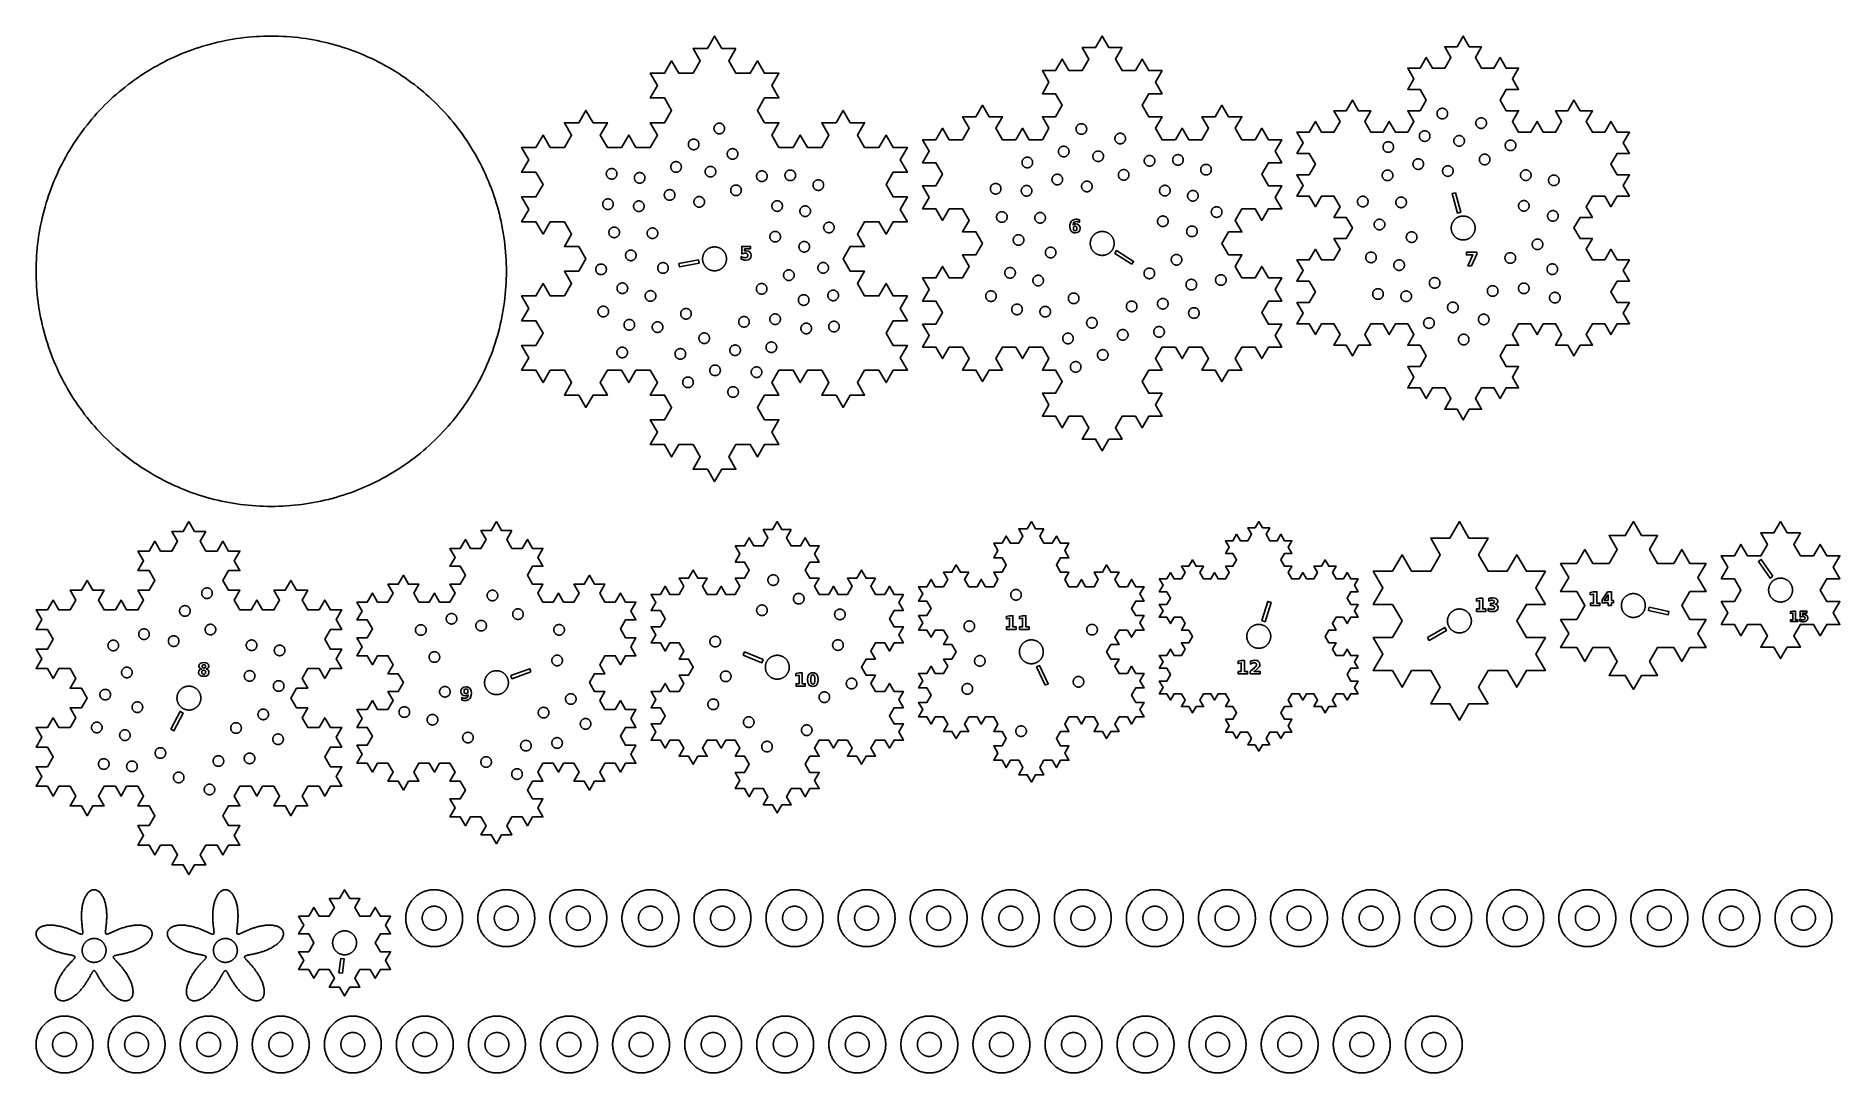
# Model space of a CAD drawing. Header units: millimetres. Extents: x 0 to 476, y 7 to 280.
import ezdxf

# ---------------------------------------------------------------- set-up
doc = ezdxf.new("R2010")
doc.units = ezdxf.units.MM
doc.layers.add('CUT', color=1, linetype='Continuous')
doc.layers.add('ENGRAVE', color=7, linetype='Continuous')

msp = doc.modelspace()

# ---------------------------------------------------------------- linework, layer by layer
at = {"layer": 'CUT'}
for points in [[(124, 218), (123.99, 216.99), (123.97, 215.97), (123.93, 214.96), (123.87, 213.95), (123.79, 212.93), (123.7, 211.92), (123.59, 210.91), (123.47, 209.91), (123.33, 208.9), (123.17, 207.9), (123, 206.9), (122.81, 205.9), (122.6, 204.91), (122.38, 203.92), (122.14, 202.94), (121.89, 201.95), (121.62, 200.98), (121.33, 200), (121.03, 199.03), (120.71, 198.07), (120.38, 197.11), (120.03, 196.16), (119.66, 195.21), (119.28, 194.27), (118.88, 193.34), (118.47, 192.41), (118.05, 191.49), (117.61, 190.58), (117.15, 189.67), (116.68, 188.77), (116.19, 187.88), (115.69, 187), (115.18, 186.13), (114.65, 185.26), (114.11, 184.4), (113.55, 183.55), (112.98, 182.72), (112.4, 181.89), (111.8, 181.07), (111.19, 180.26), (110.56, 179.46), (109.93, 178.67), (109.28, 177.89), (108.61, 177.12), (107.94, 176.36), (107.25, 175.62), (106.55, 174.88), (105.84, 174.16), (105.12, 173.45), (104.38, 172.75), (103.64, 172.06), (102.88, 171.39), (102.11, 170.72), (101.33, 170.07), (100.54, 169.44), (99.74, 168.81), (98.93, 168.2), (98.11, 167.6), (97.28, 167.02), (96.45, 166.45), (95.6, 165.89), (94.74, 165.35), (93.87, 164.82), (93, 164.31), (92.12, 163.81), (91.23, 163.32), (90.33, 162.85), (89.42, 162.39), (88.51, 161.95), (87.59, 161.53), (86.66, 161.12), (85.73, 160.72), (84.79, 160.34), (83.84, 159.97), (82.89, 159.62), (81.93, 159.29), (80.97, 158.97), (80, 158.67), (79.02, 158.38), (78.05, 158.11), (77.06, 157.86), (76.08, 157.62), (75.09, 157.4), (74.1, 157.19), (73.1, 157), (72.1, 156.83), (71.1, 156.67), (70.09, 156.53), (69.09, 156.41), (68.08, 156.3), (67.07, 156.21), (66.05, 156.13), (65.04, 156.07), (64.03, 156.03), (63.01, 156.01), (62, 156), (60.99, 156.01), (59.97, 156.03), (58.96, 156.07), (57.95, 156.13), (56.93, 156.21), (55.92, 156.3), (54.91, 156.41), (53.91, 156.53), (52.9, 156.67), (51.9, 156.83), (50.9, 157), (49.9, 157.19), (48.91, 157.4), (47.92, 157.62), (46.94, 157.86), (45.95, 158.11), (44.98, 158.38), (44, 158.67), (43.03, 158.97), (42.07, 159.29), (41.11, 159.62), (40.16, 159.97), (39.21, 160.34), (38.27, 160.72), (37.34, 161.12), (36.41, 161.53), (35.49, 161.95), (34.58, 162.39), (33.67, 162.85), (32.77, 163.32), (31.88, 163.81), (31, 164.31), (30.13, 164.82), (29.26, 165.35), (28.4, 165.89), (27.55, 166.45), (26.72, 167.02), (25.89, 167.6), (25.07, 168.2), (24.26, 168.81), (23.46, 169.44), (22.67, 170.07), (21.89, 170.72), (21.12, 171.39), (20.36, 172.06), (19.62, 172.75), (18.88, 173.45), (18.16, 174.16), (17.45, 174.88), (16.75, 175.62), (16.06, 176.36), (15.39, 177.12), (14.72, 177.89), (14.07, 178.67), (13.44, 179.46), (12.81, 180.26), (12.2, 181.07), (11.6, 181.89), (11.02, 182.72), (10.45, 183.55), (9.89, 184.4), (9.35, 185.26), (8.82, 186.13), (8.31, 187), (7.81, 187.88), (7.32, 188.77), (6.85, 189.67), (6.39, 190.58), (5.95, 191.49), (5.53, 192.41), (5.12, 193.34), (4.72, 194.27), (4.34, 195.21), (3.97, 196.16), (3.62, 197.11), (3.29, 198.07), (2.97, 199.03), (2.67, 200), (2.38, 200.98), (2.11, 201.95), (1.86, 202.94), (1.62, 203.92), (1.4, 204.91), (1.19, 205.9), (1, 206.9), (0.83, 207.9), (0.67, 208.9), (0.53, 209.91), (0.41, 210.91), (0.3, 211.92), (0.21, 212.93), (0.13, 213.95), (0.07, 214.96), (0.03, 215.97), (0.01, 216.99), (0, 218), (0.01, 219.01), (0.03, 220.03), (0.07, 221.04), (0.13, 222.05), (0.21, 223.07), (0.3, 224.08), (0.41, 225.09), (0.53, 226.09), (0.67, 227.1), (0.83, 228.1), (1, 229.1), (1.19, 230.1), (1.4, 231.09), (1.62, 232.08), (1.86, 233.06), (2.11, 234.05), (2.38, 235.02), (2.67, 236), (2.97, 236.97), (3.29, 237.93), (3.62, 238.89), (3.97, 239.84), (4.34, 240.79), (4.72, 241.73), (5.12, 242.66), (5.53, 243.59), (5.95, 244.51), (6.39, 245.42), (6.85, 246.33), (7.32, 247.23), (7.81, 248.12), (8.31, 249), (8.82, 249.87), (9.35, 250.74), (9.89, 251.6), (10.45, 252.45), (11.02, 253.28), (11.6, 254.11), (12.2, 254.93), (12.81, 255.74), (13.44, 256.54), (14.07, 257.33), (14.72, 258.11), (15.39, 258.88), (16.06, 259.64), (16.75, 260.38), (17.45, 261.12), (18.16, 261.84), (18.88, 262.55), (19.62, 263.25), (20.36, 263.94), (21.12, 264.61), (21.89, 265.28), (22.67, 265.93), (23.46, 266.56), (24.26, 267.19), (25.07, 267.8), (25.89, 268.4), (26.72, 268.98), (27.55, 269.55), (28.4, 270.11), (29.26, 270.65), (30.13, 271.18), (31, 271.69), (31.88, 272.19), (32.77, 272.68), (33.67, 273.15), (34.58, 273.61), (35.49, 274.05), (36.41, 274.47), (37.34, 274.88), (38.27, 275.28), (39.21, 275.66), (40.16, 276.03), (41.11, 276.38), (42.07, 276.71), (43.03, 277.03), (44, 277.33), (44.98, 277.62), (45.95, 277.89), (46.94, 278.14), (47.92, 278.38), (48.91, 278.6), (49.9, 278.81), (50.9, 279), (51.9, 279.17), (52.9, 279.33), (53.91, 279.47), (54.91, 279.59), (55.92, 279.7), (56.93, 279.79), (57.95, 279.87), (58.96, 279.93), (59.97, 279.97), (60.99, 279.99), (62, 280), (63.01, 279.99), (64.03, 279.97), (65.04, 279.93), (66.05, 279.87), (67.07, 279.79), (68.08, 279.7), (69.09, 279.59), (70.09, 279.47), (71.1, 279.33), (72.1, 279.17), (73.1, 279), (74.1, 278.81), (75.09, 278.6), (76.08, 278.38), (77.06, 278.14), (78.05, 277.89), (79.02, 277.62), (80, 277.33), (80.97, 277.03), (81.93, 276.71), (82.89, 276.38), (83.84, 276.03), (84.79, 275.66), (85.73, 275.28), (86.66, 274.88), (87.59, 274.47), (88.51, 274.05), (89.42, 273.61), (90.33, 273.15), (91.23, 272.68), (92.12, 272.19), (93, 271.69), (93.87, 271.18), (94.74, 270.65), (95.6, 270.11), (96.45, 269.55), (97.28, 268.98), (98.11, 268.4), (98.93, 267.8), (99.74, 267.19), (100.54, 266.56), (101.33, 265.93), (102.11, 265.28), (102.88, 264.61), (103.64, 263.94), (104.38, 263.25), (105.12, 262.55), (105.84, 261.84), (106.55, 261.12), (107.25, 260.38), (107.94, 259.64), (108.61, 258.88), (109.28, 258.11), (109.93, 257.33), (110.56, 256.54), (111.19, 255.74), (111.8, 254.93), (112.4, 254.11), (112.98, 253.28), (113.55, 252.45), (114.11, 251.6), (114.65, 250.74), (115.18, 249.87), (115.69, 249), (116.19, 248.12), (116.68, 247.23), (117.15, 246.33), (117.61, 245.42), (118.05, 244.51), (118.47, 243.59), (118.88, 242.66), (119.28, 241.73), (119.66, 240.79), (120.03, 239.84), (120.38, 238.89), (120.71, 237.93), (121.03, 236.97), (121.33, 236), (121.62, 235.02), (121.89, 234.05), (122.14, 233.06), (122.38, 232.08), (122.6, 231.09), (122.81, 230.1), (123, 229.1), (123.17, 228.1), (123.33, 227.1), (123.47, 226.09), (123.59, 225.09), (123.7, 224.08), (123.79, 223.07), (123.87, 222.05), (123.93, 221.04), (123.97, 220.03), (123.99, 219.01), (124, 218)], [(184.52, 276.74), (182.63, 273.47), (184.52, 270.21), (188.28, 270.21), (190.17, 273.47), (192.05, 270.21), (195.82, 270.21), (193.94, 266.95), (195.82, 263.69), (192.05, 263.69), (190.17, 260.42), (192.05, 257.16), (195.82, 257.16), (193.94, 253.9), (195.82, 250.63), (199.59, 250.63), (201.47, 253.9), (203.35, 250.63), (207.12, 250.63), (209.01, 253.9), (207.12, 257.16), (210.89, 257.16), (212.77, 260.42), (214.66, 257.16), (218.43, 257.16), (216.54, 253.9), (218.43, 250.63), (222.19, 250.63), (224.08, 253.9), (225.96, 250.63), (229.73, 250.63), (227.85, 247.37), (229.73, 244.11), (225.96, 244.11), (224.08, 240.84), (225.96, 237.58), (229.73, 237.58), (227.85, 234.32), (229.73, 231.06), (225.96, 231.06), (224.08, 227.79), (222.19, 231.06), (218.43, 231.06), (216.54, 227.79), (218.43, 224.53), (214.66, 224.53), (212.77, 221.27), (214.66, 218), (218.43, 218), (216.54, 214.74), (218.43, 211.48), (222.19, 211.48), (224.08, 214.74), (225.96, 211.48), (229.73, 211.48), (227.85, 208.21), (229.73, 204.95), (225.96, 204.95), (224.08, 201.69), (225.96, 198.43), (229.73, 198.43), (227.85, 195.16), (229.73, 191.9), (225.96, 191.9), (224.08, 188.64), (222.19, 191.9), (218.43, 191.9), (216.54, 188.64), (218.43, 185.37), (214.66, 185.37), (212.77, 182.11), (210.89, 185.37), (207.12, 185.37), (209.01, 188.64), (207.12, 191.9), (203.35, 191.9), (201.47, 188.64), (199.59, 191.9), (195.82, 191.9), (193.94, 188.64), (195.82, 185.37), (192.05, 185.37), (190.17, 182.11), (192.05, 178.85), (195.82, 178.85), (193.94, 175.59), (195.82, 172.32), (192.05, 172.32), (190.17, 169.06), (188.28, 172.32), (184.52, 172.32), (182.63, 169.06), (184.52, 165.8), (180.75, 165.8), (178.86, 162.53), (176.98, 165.8), (173.21, 165.8), (175.1, 169.06), (173.21, 172.32), (169.45, 172.32), (167.56, 169.06), (165.68, 172.32), (161.91, 172.32), (163.79, 175.59), (161.91, 178.85), (165.68, 178.85), (167.56, 182.11), (165.68, 185.37), (161.91, 185.37), (163.79, 188.64), (161.91, 191.9), (158.14, 191.9), (156.26, 188.64), (154.37, 191.9), (150.61, 191.9), (148.72, 188.64), (150.61, 185.37), (146.84, 185.37), (144.95, 182.11), (143.07, 185.37), (139.3, 185.37), (141.19, 188.64), (139.3, 191.9), (135.54, 191.9), (133.65, 188.64), (131.77, 191.9), (128, 191.9), (129.88, 195.16), (128, 198.43), (131.77, 198.43), (133.65, 201.69), (131.77, 204.95), (128, 204.95), (129.88, 208.21), (128, 211.48), (131.77, 211.48), (133.65, 214.74), (135.54, 211.48), (139.3, 211.48), (141.19, 214.74), (139.3, 218), (143.07, 218), (144.95, 221.27), (143.07, 224.53), (139.3, 224.53), (141.19, 227.79), (139.3, 231.06), (135.54, 231.06), (133.65, 227.79), (131.77, 231.06), (128, 231.06), (129.88, 234.32), (128, 237.58), (131.77, 237.58), (133.65, 240.84), (131.77, 244.11), (128, 244.11), (129.88, 247.37), (128, 250.63), (131.77, 250.63), (133.65, 253.9), (135.54, 250.63), (139.3, 250.63), (141.19, 253.9), (139.3, 257.16), (143.07, 257.16), (144.95, 260.42), (146.84, 257.16), (150.61, 257.16), (148.72, 253.9), (150.61, 250.63), (154.37, 250.63), (156.26, 253.9), (158.14, 250.63), (161.91, 250.63), (163.79, 253.9), (161.91, 257.16), (165.68, 257.16), (167.56, 260.42), (165.68, 263.69), (161.91, 263.69), (163.79, 266.95), (161.91, 270.21), (165.68, 270.21), (167.56, 273.47), (169.45, 270.21), (173.21, 270.21), (175.1, 273.47), (173.21, 276.74), (176.98, 276.74), (178.86, 280), (180.75, 276.74), (184.52, 276.74)], [(286.33, 276.96), (284.58, 273.93), (286.33, 270.89), (289.84, 270.89), (291.59, 273.93), (293.35, 270.89), (296.85, 270.89), (295.1, 267.85), (296.85, 264.81), (293.35, 264.81), (291.59, 261.78), (293.35, 258.74), (296.85, 258.74), (295.1, 255.7), (296.85, 252.67), (300.36, 252.67), (302.11, 255.7), (303.87, 252.67), (307.37, 252.67), (309.13, 255.7), (307.37, 258.74), (310.88, 258.74), (312.63, 261.78), (314.39, 258.74), (317.89, 258.74), (316.14, 255.7), (317.89, 252.67), (321.4, 252.67), (323.15, 255.7), (324.91, 252.67), (328.41, 252.67), (326.66, 249.63), (328.41, 246.59), (324.91, 246.59), (323.15, 243.56), (324.91, 240.52), (328.41, 240.52), (326.66, 237.48), (328.41, 234.44), (324.91, 234.44), (323.15, 231.41), (321.4, 234.44), (317.89, 234.44), (316.14, 231.41), (317.89, 228.37), (314.39, 228.37), (312.63, 225.33), (314.39, 222.3), (317.89, 222.3), (316.14, 219.26), (317.89, 216.22), (321.4, 216.22), (323.15, 219.26), (324.91, 216.22), (328.41, 216.22), (326.66, 213.19), (328.41, 210.15), (324.91, 210.15), (323.15, 207.11), (324.91, 204.07), (328.41, 204.07), (326.66, 201.04), (328.41, 198), (324.91, 198), (323.15, 194.96), (321.4, 198), (317.89, 198), (316.14, 194.96), (317.89, 191.93), (314.39, 191.93), (312.63, 188.89), (310.88, 191.93), (307.37, 191.93), (309.13, 194.96), (307.37, 198), (303.87, 198), (302.11, 194.96), (300.36, 198), (296.85, 198), (295.1, 194.96), (296.85, 191.93), (293.35, 191.93), (291.59, 188.89), (293.35, 185.85), (296.85, 185.85), (295.1, 182.81), (296.85, 179.78), (293.35, 179.78), (291.59, 176.74), (289.84, 179.78), (286.33, 179.78), (284.58, 176.74), (286.33, 173.7), (282.83, 173.7), (281.07, 170.67), (279.32, 173.7), (275.81, 173.7), (277.56, 176.74), (275.81, 179.78), (272.3, 179.78), (270.55, 176.74), (268.8, 179.78), (265.29, 179.78), (267.04, 182.81), (265.29, 185.85), (268.8, 185.85), (270.55, 188.89), (268.8, 191.93), (265.29, 191.93), (267.04, 194.96), (265.29, 198), (261.78, 198), (260.03, 194.96), (258.28, 198), (254.77, 198), (253.02, 194.96), (254.77, 191.93), (251.26, 191.93), (249.51, 188.89), (247.76, 191.93), (244.25, 191.93), (246, 194.96), (244.25, 198), (240.74, 198), (238.99, 194.96), (237.24, 198), (233.73, 198), (235.48, 201.04), (233.73, 204.07), (237.24, 204.07), (238.99, 207.11), (237.24, 210.15), (233.73, 210.15), (235.48, 213.19), (233.73, 216.22), (237.24, 216.22), (238.99, 219.26), (240.74, 216.22), (244.25, 216.22), (246, 219.26), (244.25, 222.3), (247.76, 222.3), (249.51, 225.33), (247.76, 228.37), (244.25, 228.37), (246, 231.41), (244.25, 234.44), (240.74, 234.44), (238.99, 231.41), (237.24, 234.44), (233.73, 234.44), (235.48, 237.48), (233.73, 240.52), (237.24, 240.52), (238.99, 243.56), (237.24, 246.59), (233.73, 246.59), (235.48, 249.63), (233.73, 252.67), (237.24, 252.67), (238.99, 255.7), (240.74, 252.67), (244.25, 252.67), (246, 255.7), (244.25, 258.74), (247.76, 258.74), (249.51, 261.78), (251.26, 258.74), (254.77, 258.74), (253.02, 255.7), (254.77, 252.67), (258.28, 252.67), (260.03, 255.7), (261.78, 252.67), (265.29, 252.67), (267.04, 255.7), (265.29, 258.74), (268.8, 258.74), (270.55, 261.78), (268.8, 264.81), (265.29, 264.81), (267.04, 267.85), (265.29, 270.89), (268.8, 270.89), (270.55, 273.93), (272.3, 270.89), (275.81, 270.89), (277.56, 273.93), (275.81, 276.96), (279.32, 276.96), (281.07, 280), (282.83, 276.96), (286.33, 276.96)], [(381.1, 277.19), (379.48, 274.38), (381.1, 271.57), (384.35, 271.57), (385.97, 274.38), (387.6, 271.57), (390.84, 271.57), (389.22, 268.76), (390.84, 265.94), (387.6, 265.94), (385.97, 263.13), (387.6, 260.32), (390.84, 260.32), (389.22, 257.51), (390.84, 254.7), (394.09, 254.7), (395.71, 257.51), (397.33, 254.7), (400.58, 254.7), (402.2, 257.51), (400.58, 260.32), (403.83, 260.32), (405.45, 263.13), (407.07, 260.32), (410.32, 260.32), (408.7, 257.51), (410.32, 254.7), (413.56, 254.7), (415.19, 257.51), (416.81, 254.7), (420.06, 254.7), (418.43, 251.89), (420.06, 249.08), (416.81, 249.08), (415.19, 246.27), (416.81, 243.46), (420.06, 243.46), (418.43, 240.64), (420.06, 237.83), (416.81, 237.83), (415.19, 235.02), (413.56, 237.83), (410.32, 237.83), (408.7, 235.02), (410.32, 232.21), (407.07, 232.21), (405.45, 229.4), (407.07, 226.59), (410.32, 226.59), (408.7, 223.78), (410.32, 220.97), (413.56, 220.97), (415.19, 223.78), (416.81, 220.97), (420.06, 220.97), (418.43, 218.16), (420.06, 215.34), (416.81, 215.34), (415.19, 212.53), (416.81, 209.72), (420.06, 209.72), (418.43, 206.91), (420.06, 204.1), (416.81, 204.1), (415.19, 201.29), (413.56, 204.1), (410.32, 204.1), (408.7, 201.29), (410.32, 198.48), (407.07, 198.48), (405.45, 195.67), (403.83, 198.48), (400.58, 198.48), (402.2, 201.29), (400.58, 204.1), (397.33, 204.1), (395.71, 201.29), (394.09, 204.1), (390.84, 204.1), (389.22, 201.29), (390.84, 198.48), (387.6, 198.48), (385.97, 195.67), (387.6, 192.86), (390.84, 192.86), (389.22, 190.04), (390.84, 187.23), (387.6, 187.23), (385.97, 184.42), (384.35, 187.23), (381.1, 187.23), (379.48, 184.42), (381.1, 181.61), (377.86, 181.61), (376.24, 178.8), (374.61, 181.61), (371.37, 181.61), (372.99, 184.42), (371.37, 187.23), (368.12, 187.23), (366.5, 184.42), (364.87, 187.23), (361.63, 187.23), (363.25, 190.04), (361.63, 192.86), (364.87, 192.86), (366.5, 195.67), (364.87, 198.48), (361.63, 198.48), (363.25, 201.29), (361.63, 204.1), (358.38, 204.1), (356.76, 201.29), (355.14, 204.1), (351.89, 204.1), (350.27, 201.29), (351.89, 198.48), (348.64, 198.48), (347.02, 195.67), (345.4, 198.48), (342.15, 198.48), (343.78, 201.29), (342.15, 204.1), (338.91, 204.1), (337.28, 201.29), (335.66, 204.1), (332.41, 204.1), (334.04, 206.91), (332.41, 209.72), (335.66, 209.72), (337.28, 212.53), (335.66, 215.34), (332.41, 215.34), (334.04, 218.16), (332.41, 220.97), (335.66, 220.97), (337.28, 223.78), (338.91, 220.97), (342.15, 220.97), (343.78, 223.78), (342.15, 226.59), (345.4, 226.59), (347.02, 229.4), (345.4, 232.21), (342.15, 232.21), (343.78, 235.02), (342.15, 237.83), (338.91, 237.83), (337.28, 235.02), (335.66, 237.83), (332.41, 237.83), (334.04, 240.64), (332.41, 243.46), (335.66, 243.46), (337.28, 246.27), (335.66, 249.08), (332.41, 249.08), (334.04, 251.89), (332.41, 254.7), (335.66, 254.7), (337.28, 257.51), (338.91, 254.7), (342.15, 254.7), (343.78, 257.51), (342.15, 260.32), (345.4, 260.32), (347.02, 263.13), (348.64, 260.32), (351.89, 260.32), (350.27, 257.51), (351.89, 254.7), (355.14, 254.7), (356.76, 257.51), (358.38, 254.7), (361.63, 254.7), (363.25, 257.51), (361.63, 260.32), (364.87, 260.32), (366.5, 263.13), (364.87, 265.94), (361.63, 265.94), (363.25, 268.76), (361.63, 271.57), (364.87, 271.57), (366.5, 274.38), (368.12, 271.57), (371.37, 271.57), (372.99, 274.38), (371.37, 277.19), (374.61, 277.19), (376.24, 280), (377.86, 277.19), (381.1, 277.19)], [(181.45, 255.2), (181.48, 255.31), (181.5, 255.42), (181.51, 255.53), (181.52, 255.64), (181.51, 255.75), (181.5, 255.86), (181.48, 255.96), (181.45, 256.07), (181.41, 256.17), (181.37, 256.27), (181.31, 256.37), (181.25, 256.46), (181.18, 256.55), (181.11, 256.63), (181.03, 256.7), (180.94, 256.77), (180.85, 256.83), (180.75, 256.88), (180.65, 256.93), (180.55, 256.97), (180.44, 257), (180.34, 257.02), (180.23, 257.03), (180.12, 257.04), (180.01, 257.03), (179.9, 257.02), (179.79, 257), (179.69, 256.97), (179.58, 256.93), (179.48, 256.88), (179.39, 256.83), (179.3, 256.77), (179.21, 256.7), (179.13, 256.63), (179.05, 256.55), (178.99, 256.46), (178.92, 256.37), (178.87, 256.27), (178.82, 256.17), (178.79, 256.07), (178.76, 255.96), (178.74, 255.86), (178.72, 255.75), (178.72, 255.64), (178.72, 255.53), (178.74, 255.42), (178.76, 255.31), (178.79, 255.2), (178.82, 255.1), (178.87, 255), (178.92, 254.9), (178.99, 254.81), (179.05, 254.73), (179.13, 254.65), (179.21, 254.57), (179.3, 254.5), (179.39, 254.44), (179.48, 254.39), (179.58, 254.34), (179.69, 254.3), (179.79, 254.27), (179.9, 254.25), (180.01, 254.24), (180.12, 254.24), (180.23, 254.24), (180.34, 254.25), (180.44, 254.27), (180.55, 254.3), (180.65, 254.34), (180.75, 254.39), (180.85, 254.44), (180.94, 254.5), (181.03, 254.57), (181.11, 254.65), (181.18, 254.73), (181.25, 254.81), (181.31, 254.9), (181.37, 255), (181.41, 255.1), (181.45, 255.2)], [(276.91, 255.07), (276.94, 255.18), (276.97, 255.28), (276.98, 255.39), (276.98, 255.5), (276.98, 255.61), (276.97, 255.72), (276.94, 255.83), (276.91, 255.94), (276.88, 256.04), (276.83, 256.14), (276.78, 256.24), (276.72, 256.33), (276.65, 256.41), (276.57, 256.49), (276.49, 256.57), (276.41, 256.64), (276.31, 256.7), (276.22, 256.75), (276.12, 256.8), (276.02, 256.84), (275.91, 256.87), (275.8, 256.89), (275.69, 256.9), (275.58, 256.9), (275.47, 256.9), (275.36, 256.89), (275.26, 256.87), (275.15, 256.84), (275.05, 256.8), (274.95, 256.75), (274.85, 256.7), (274.76, 256.64), (274.67, 256.57), (274.59, 256.49), (274.52, 256.41), (274.45, 256.33), (274.39, 256.24), (274.34, 256.14), (274.29, 256.04), (274.25, 255.94), (274.22, 255.83), (274.2, 255.72), (274.19, 255.61), (274.18, 255.5), (274.19, 255.39), (274.2, 255.28), (274.22, 255.18), (274.25, 255.07), (274.29, 254.97), (274.34, 254.87), (274.39, 254.77), (274.45, 254.68), (274.52, 254.59), (274.59, 254.51), (274.67, 254.44), (274.76, 254.37), (274.85, 254.31), (274.95, 254.26), (275.05, 254.21), (275.15, 254.17), (275.26, 254.14), (275.36, 254.12), (275.47, 254.11), (275.58, 254.1), (275.69, 254.11), (275.8, 254.12), (275.91, 254.14), (276.02, 254.17), (276.12, 254.21), (276.22, 254.26), (276.31, 254.31), (276.41, 254.37), (276.49, 254.44), (276.57, 254.51), (276.65, 254.59), (276.72, 254.68), (276.78, 254.77), (276.83, 254.87), (276.88, 254.97), (276.91, 255.07)], [(372.08, 259.14), (372.11, 259.24), (372.13, 259.35), (372.14, 259.46), (372.15, 259.57), (372.14, 259.68), (372.13, 259.79), (372.11, 259.9), (372.08, 260), (372.04, 260.11), (371.99, 260.21), (371.94, 260.3), (371.88, 260.39), (371.81, 260.48), (371.74, 260.56), (371.66, 260.64), (371.57, 260.7), (371.48, 260.76), (371.38, 260.82), (371.28, 260.86), (371.18, 260.9), (371.07, 260.93), (370.97, 260.95), (370.86, 260.97), (370.75, 260.97), (370.64, 260.97), (370.53, 260.95), (370.42, 260.93), (370.31, 260.9), (370.21, 260.86), (370.11, 260.82), (370.02, 260.76), (369.92, 260.7), (369.84, 260.64), (369.76, 260.56), (369.68, 260.48), (369.61, 260.39), (369.55, 260.3), (369.5, 260.21), (369.45, 260.11), (369.42, 260), (369.39, 259.9), (369.36, 259.79), (369.35, 259.68), (369.35, 259.57), (369.35, 259.46), (369.36, 259.35), (369.39, 259.24), (369.42, 259.14), (369.45, 259.03), (369.5, 258.93), (369.55, 258.84), (369.61, 258.75), (369.68, 258.66), (369.76, 258.58), (369.84, 258.51), (369.92, 258.44), (370.02, 258.38), (370.11, 258.32), (370.21, 258.28), (370.31, 258.24), (370.42, 258.21), (370.53, 258.19), (370.64, 258.17), (370.75, 258.17), (370.86, 258.17), (370.97, 258.19), (371.07, 258.21), (371.18, 258.24), (371.28, 258.28), (371.38, 258.32), (371.48, 258.38), (371.57, 258.44), (371.66, 258.51), (371.74, 258.58), (371.81, 258.66), (371.88, 258.75), (371.94, 258.84), (371.99, 258.93), (372.04, 259.03), (372.08, 259.14)], [(382.28, 256.52), (382.32, 256.62), (382.35, 256.73), (382.37, 256.84), (382.38, 256.95), (382.39, 257.06), (382.38, 257.17), (382.37, 257.28), (382.35, 257.38), (382.32, 257.49), (382.28, 257.59), (382.24, 257.69), (382.18, 257.79), (382.12, 257.88), (382.05, 257.97), (381.98, 258.05), (381.9, 258.12), (381.81, 258.19), (381.72, 258.25), (381.62, 258.3), (381.52, 258.35), (381.42, 258.39), (381.32, 258.42), (381.21, 258.44), (381.1, 258.45), (380.99, 258.46), (380.88, 258.45), (380.77, 258.44), (380.66, 258.42), (380.56, 258.39), (380.45, 258.35), (380.35, 258.3), (380.26, 258.25), (380.17, 258.19), (380.08, 258.12), (380, 258.05), (379.92, 257.97), (379.86, 257.88), (379.79, 257.79), (379.74, 257.69), (379.7, 257.59), (379.66, 257.49), (379.63, 257.38), (379.61, 257.28), (379.59, 257.17), (379.59, 257.06), (379.59, 256.95), (379.61, 256.84), (379.63, 256.73), (379.66, 256.62), (379.7, 256.52), (379.74, 256.42), (379.79, 256.32), (379.86, 256.23), (379.92, 256.15), (380, 256.07), (380.08, 255.99), (380.17, 255.92), (380.26, 255.86), (380.35, 255.81), (380.45, 255.76), (380.56, 255.72), (380.66, 255.69), (380.77, 255.67), (380.88, 255.66), (380.99, 255.66), (381.1, 255.66), (381.21, 255.67), (381.32, 255.69), (381.42, 255.72), (381.52, 255.76), (381.62, 255.81), (381.72, 255.86), (381.81, 255.92), (381.9, 255.99), (381.98, 256.07), (382.05, 256.15), (382.12, 256.23), (382.18, 256.32), (382.24, 256.42), (382.28, 256.52)], [(174.67, 250.9), (174.71, 251), (174.74, 251.11), (174.76, 251.22), (174.77, 251.33), (174.78, 251.44), (174.77, 251.55), (174.76, 251.66), (174.74, 251.76), (174.71, 251.87), (174.67, 251.97), (174.62, 252.07), (174.57, 252.17), (174.51, 252.26), (174.44, 252.35), (174.37, 252.43), (174.29, 252.5), (174.2, 252.57), (174.11, 252.63), (174.01, 252.68), (173.91, 252.73), (173.81, 252.77), (173.7, 252.8), (173.59, 252.82), (173.49, 252.83), (173.38, 252.84), (173.27, 252.83), (173.16, 252.82), (173.05, 252.8), (172.94, 252.77), (172.84, 252.73), (172.74, 252.68), (172.64, 252.63), (172.55, 252.57), (172.47, 252.5), (172.39, 252.43), (172.31, 252.35), (172.24, 252.26), (172.18, 252.17), (172.13, 252.07), (172.08, 251.97), (172.04, 251.87), (172.01, 251.76), (171.99, 251.66), (171.98, 251.55), (171.98, 251.44), (171.98, 251.33), (171.99, 251.22), (172.01, 251.11), (172.04, 251), (172.08, 250.9), (172.13, 250.8), (172.18, 250.71), (172.24, 250.61), (172.31, 250.53), (172.39, 250.45), (172.47, 250.37), (172.55, 250.3), (172.64, 250.24), (172.74, 250.19), (172.84, 250.14), (172.94, 250.11), (173.05, 250.08), (173.16, 250.05), (173.27, 250.04), (173.38, 250.04), (173.49, 250.04), (173.59, 250.05), (173.7, 250.08), (173.81, 250.11), (173.91, 250.14), (174.01, 250.19), (174.11, 250.24), (174.2, 250.3), (174.29, 250.37), (174.37, 250.45), (174.44, 250.53), (174.51, 250.61), (174.57, 250.71), (174.62, 250.8), (174.67, 250.9)], [(287.16, 252.56), (287.19, 252.66), (287.21, 252.77), (287.22, 252.88), (287.22, 252.99), (287.22, 253.1), (287.21, 253.21), (287.19, 253.32), (287.16, 253.42), (287.12, 253.53), (287.07, 253.63), (287.02, 253.72), (286.96, 253.81), (286.89, 253.9), (286.81, 253.98), (286.73, 254.05), (286.65, 254.12), (286.56, 254.18), (286.46, 254.24), (286.36, 254.28), (286.26, 254.32), (286.15, 254.35), (286.04, 254.37), (285.93, 254.39), (285.82, 254.39), (285.71, 254.39), (285.61, 254.37), (285.5, 254.35), (285.39, 254.32), (285.29, 254.28), (285.19, 254.24), (285.09, 254.18), (285, 254.12), (284.92, 254.05), (284.83, 253.98), (284.76, 253.9), (284.69, 253.81), (284.63, 253.72), (284.58, 253.63), (284.53, 253.53), (284.49, 253.42), (284.46, 253.32), (284.44, 253.21), (284.43, 253.1), (284.42, 252.99), (284.43, 252.88), (284.44, 252.77), (284.46, 252.66), (284.49, 252.56), (284.53, 252.45), (284.58, 252.35), (284.63, 252.26), (284.69, 252.17), (284.76, 252.08), (284.83, 252), (284.92, 251.93), (285, 251.86), (285.09, 251.8), (285.19, 251.74), (285.29, 251.7), (285.39, 251.66), (285.5, 251.63), (285.61, 251.61), (285.71, 251.59), (285.82, 251.59), (285.93, 251.59), (286.04, 251.61), (286.15, 251.63), (286.26, 251.66), (286.36, 251.7), (286.46, 251.74), (286.56, 251.8), (286.65, 251.86), (286.73, 251.93), (286.81, 252), (286.89, 252.08), (286.96, 252.17), (287.02, 252.26), (287.07, 252.35), (287.12, 252.45), (287.16, 252.56)], [(357.82, 250.31), (357.85, 250.41), (357.88, 250.52), (357.89, 250.63), (357.89, 250.74), (357.89, 250.85), (357.88, 250.96), (357.85, 251.07), (357.82, 251.17), (357.79, 251.28), (357.74, 251.38), (357.69, 251.47), (357.63, 251.56), (357.56, 251.65), (357.48, 251.73), (357.4, 251.81), (357.32, 251.87), (357.22, 251.93), (357.13, 251.99), (357.03, 252.03), (356.93, 252.07), (356.82, 252.1), (356.71, 252.12), (356.6, 252.14), (356.49, 252.14), (356.38, 252.14), (356.27, 252.12), (356.17, 252.1), (356.06, 252.07), (355.96, 252.03), (355.86, 251.99), (355.76, 251.93), (355.67, 251.87), (355.58, 251.81), (355.5, 251.73), (355.43, 251.65), (355.36, 251.56), (355.3, 251.47), (355.25, 251.38), (355.2, 251.28), (355.16, 251.17), (355.13, 251.07), (355.11, 250.96), (355.1, 250.85), (355.09, 250.74), (355.1, 250.63), (355.11, 250.52), (355.13, 250.41), (355.16, 250.31), (355.2, 250.21), (355.25, 250.11), (355.3, 250.01), (355.36, 249.92), (355.43, 249.83), (355.5, 249.75), (355.58, 249.68), (355.67, 249.61), (355.76, 249.55), (355.86, 249.49), (355.96, 249.45), (356.06, 249.41), (356.17, 249.38), (356.27, 249.36), (356.38, 249.35), (356.49, 249.34), (356.6, 249.35), (356.71, 249.36), (356.82, 249.38), (356.93, 249.41), (357.03, 249.45), (357.13, 249.49), (357.22, 249.55), (357.32, 249.61), (357.4, 249.68), (357.48, 249.75), (357.56, 249.83), (357.63, 249.92), (357.69, 250.01), (357.74, 250.11), (357.79, 250.21), (357.82, 250.31)], [(367.43, 253.2), (367.46, 253.3), (367.48, 253.41), (367.49, 253.52), (367.5, 253.63), (367.49, 253.74), (367.48, 253.85), (367.46, 253.96), (367.43, 254.06), (367.39, 254.16), (367.34, 254.26), (367.29, 254.36), (367.23, 254.45), (367.16, 254.54), (367.09, 254.62), (367, 254.69), (366.92, 254.76), (366.83, 254.82), (366.73, 254.88), (366.63, 254.92), (366.53, 254.96), (366.42, 254.99), (366.31, 255.01), (366.21, 255.02), (366.1, 255.03), (365.99, 255.02), (365.88, 255.01), (365.77, 254.99), (365.66, 254.96), (365.56, 254.92), (365.46, 254.88), (365.36, 254.82), (365.27, 254.76), (365.19, 254.69), (365.11, 254.62), (365.03, 254.54), (364.96, 254.45), (364.9, 254.36), (364.85, 254.26), (364.8, 254.16), (364.76, 254.06), (364.73, 253.96), (364.71, 253.85), (364.7, 253.74), (364.7, 253.63), (364.7, 253.52), (364.71, 253.41), (364.73, 253.3), (364.76, 253.2), (364.8, 253.09), (364.85, 252.99), (364.9, 252.9), (364.96, 252.81), (365.03, 252.72), (365.11, 252.64), (365.19, 252.56), (365.27, 252.5), (365.36, 252.44), (365.46, 252.38), (365.56, 252.34), (365.66, 252.3), (365.77, 252.27), (365.88, 252.25), (365.99, 252.23), (366.1, 252.23), (366.21, 252.23), (366.31, 252.25), (366.42, 252.27), (366.53, 252.3), (366.63, 252.34), (366.73, 252.38), (366.83, 252.44), (366.92, 252.5), (367, 252.56), (367.09, 252.64), (367.16, 252.72), (367.23, 252.81), (367.29, 252.9), (367.34, 252.99), (367.39, 253.09), (367.43, 253.2)], [(376.47, 251.84), (376.5, 251.94), (376.53, 252.05), (376.56, 252.16), (376.57, 252.27), (376.57, 252.38), (376.57, 252.48), (376.56, 252.59), (376.53, 252.7), (376.5, 252.81), (376.47, 252.91), (376.42, 253.01), (376.37, 253.11), (376.31, 253.2), (376.24, 253.28), (376.16, 253.37), (376.08, 253.44), (376, 253.51), (375.9, 253.57), (375.81, 253.62), (375.71, 253.67), (375.61, 253.71), (375.5, 253.74), (375.39, 253.76), (375.28, 253.77), (375.17, 253.78), (375.06, 253.77), (374.95, 253.76), (374.85, 253.74), (374.74, 253.71), (374.64, 253.67), (374.54, 253.62), (374.44, 253.57), (374.35, 253.51), (374.26, 253.44), (374.18, 253.37), (374.11, 253.28), (374.04, 253.2), (373.98, 253.11), (373.93, 253.01), (373.88, 252.91), (373.84, 252.81), (373.81, 252.7), (373.79, 252.59), (373.78, 252.48), (373.77, 252.38), (373.78, 252.27), (373.79, 252.16), (373.81, 252.05), (373.84, 251.94), (373.88, 251.84), (373.93, 251.74), (373.98, 251.64), (374.04, 251.55), (374.11, 251.47), (374.18, 251.39), (374.26, 251.31), (374.35, 251.24), (374.44, 251.18), (374.54, 251.13), (374.64, 251.08), (374.74, 251.04), (374.85, 251.01), (374.95, 250.99), (375.06, 250.98), (375.17, 250.98), (375.28, 250.98), (375.39, 250.99), (375.5, 251.01), (375.61, 251.04), (375.71, 251.08), (375.81, 251.13), (375.9, 251.18), (376, 251.24), (376.08, 251.31), (376.16, 251.39), (376.24, 251.47), (376.31, 251.55), (376.37, 251.64), (376.42, 251.74), (376.47, 251.84)], [(390.05, 250.75), (390.08, 250.86), (390.1, 250.96), (390.11, 251.07), (390.12, 251.18), (390.11, 251.29), (390.1, 251.4), (390.08, 251.51), (390.05, 251.62), (390.01, 251.72), (389.97, 251.82), (389.91, 251.91), (389.85, 252.01), (389.78, 252.09), (389.71, 252.17), (389.63, 252.25), (389.54, 252.32), (389.45, 252.38), (389.35, 252.43), (389.25, 252.48), (389.15, 252.51), (389.04, 252.54), (388.94, 252.57), (388.83, 252.58), (388.72, 252.58), (388.61, 252.58), (388.5, 252.57), (388.39, 252.54), (388.29, 252.51), (388.18, 252.48), (388.08, 252.43), (387.99, 252.38), (387.89, 252.32), (387.81, 252.25), (387.73, 252.17), (387.65, 252.09), (387.59, 252.01), (387.52, 251.91), (387.47, 251.82), (387.42, 251.72), (387.39, 251.62), (387.36, 251.51), (387.33, 251.4), (387.32, 251.29), (387.32, 251.18), (387.32, 251.07), (387.33, 250.96), (387.36, 250.86), (387.39, 250.75), (387.42, 250.65), (387.47, 250.55), (387.52, 250.45), (387.59, 250.36), (387.65, 250.27), (387.73, 250.19), (387.81, 250.12), (387.89, 250.05), (387.99, 249.99), (388.08, 249.94), (388.18, 249.89), (388.29, 249.85), (388.39, 249.82), (388.5, 249.8), (388.61, 249.79), (388.72, 249.78), (388.83, 249.79), (388.94, 249.8), (389.04, 249.82), (389.15, 249.85), (389.25, 249.89), (389.35, 249.94), (389.45, 249.99), (389.54, 250.05), (389.63, 250.12), (389.71, 250.19), (389.78, 250.27), (389.85, 250.36), (389.91, 250.45), (389.97, 250.55), (390.01, 250.65), (390.05, 250.75)], [(184.91, 248.39), (184.95, 248.49), (184.98, 248.6), (185, 248.7), (185.01, 248.81), (185.02, 248.92), (185.01, 249.03), (185, 249.14), (184.98, 249.25), (184.95, 249.36), (184.91, 249.46), (184.86, 249.56), (184.81, 249.65), (184.75, 249.75), (184.68, 249.83), (184.61, 249.91), (184.53, 249.99), (184.44, 250.06), (184.35, 250.12), (184.25, 250.17), (184.15, 250.22), (184.05, 250.25), (183.94, 250.28), (183.84, 250.31), (183.73, 250.32), (183.62, 250.32), (183.51, 250.32), (183.4, 250.31), (183.29, 250.28), (183.18, 250.25), (183.08, 250.22), (182.98, 250.17), (182.89, 250.12), (182.79, 250.06), (182.71, 249.99), (182.63, 249.91), (182.55, 249.83), (182.48, 249.75), (182.42, 249.65), (182.37, 249.56), (182.32, 249.46), (182.29, 249.36), (182.26, 249.25), (182.23, 249.14), (182.22, 249.03), (182.22, 248.92), (182.22, 248.81), (182.23, 248.7), (182.26, 248.6), (182.29, 248.49), (182.32, 248.39), (182.37, 248.29), (182.42, 248.19), (182.48, 248.1), (182.55, 248.01), (182.63, 247.93), (182.71, 247.86), (182.79, 247.79), (182.89, 247.73), (182.98, 247.68), (183.08, 247.63), (183.18, 247.59), (183.29, 247.56), (183.4, 247.54), (183.51, 247.53), (183.62, 247.52), (183.73, 247.53), (183.84, 247.54), (183.94, 247.56), (184.05, 247.59), (184.15, 247.63), (184.25, 247.68), (184.35, 247.73), (184.44, 247.79), (184.53, 247.86), (184.61, 247.93), (184.68, 248.01), (184.75, 248.1), (184.81, 248.19), (184.86, 248.29), (184.91, 248.39)], [(262.66, 246.24), (262.69, 246.35), (262.71, 246.46), (262.72, 246.56), (262.73, 246.67), (262.72, 246.78), (262.71, 246.89), (262.69, 247), (262.66, 247.11), (262.62, 247.21), (262.58, 247.31), (262.52, 247.41), (262.46, 247.5), (262.39, 247.58), (262.32, 247.66), (262.24, 247.74), (262.15, 247.81), (262.06, 247.87), (261.96, 247.92), (261.86, 247.97), (261.76, 248.01), (261.66, 248.04), (261.55, 248.06), (261.44, 248.07), (261.33, 248.07), (261.22, 248.07), (261.11, 248.06), (261, 248.04), (260.9, 248.01), (260.79, 247.97), (260.69, 247.92), (260.6, 247.87), (260.51, 247.81), (260.42, 247.74), (260.34, 247.66), (260.26, 247.58), (260.2, 247.5), (260.14, 247.41), (260.08, 247.31), (260.04, 247.21), (260, 247.11), (259.97, 247), (259.95, 246.89), (259.93, 246.78), (259.93, 246.67), (259.93, 246.56), (259.95, 246.46), (259.97, 246.35), (260, 246.24), (260.04, 246.14), (260.08, 246.04), (260.14, 245.94), (260.2, 245.85), (260.26, 245.77), (260.34, 245.68), (260.42, 245.61), (260.51, 245.54), (260.6, 245.48), (260.69, 245.43), (260.79, 245.38), (260.9, 245.34), (261, 245.31), (261.11, 245.29), (261.22, 245.28), (261.33, 245.27), (261.44, 245.28), (261.55, 245.29), (261.66, 245.31), (261.76, 245.34), (261.86, 245.38), (261.96, 245.43), (262.06, 245.48), (262.15, 245.54), (262.24, 245.61), (262.32, 245.68), (262.39, 245.77), (262.46, 245.85), (262.52, 245.94), (262.58, 246.04), (262.62, 246.14), (262.66, 246.24)], [(272.23, 249.03), (272.26, 249.13), (272.29, 249.24), (272.31, 249.34), (272.33, 249.45), (272.33, 249.56), (272.33, 249.67), (272.31, 249.78), (272.29, 249.89), (272.26, 249.99), (272.23, 250.1), (272.18, 250.2), (272.13, 250.29), (272.06, 250.38), (272, 250.47), (271.92, 250.55), (271.84, 250.63), (271.75, 250.69), (271.66, 250.76), (271.57, 250.81), (271.47, 250.86), (271.36, 250.89), (271.26, 250.92), (271.15, 250.94), (271.04, 250.96), (270.93, 250.96), (270.82, 250.96), (270.71, 250.94), (270.61, 250.92), (270.5, 250.89), (270.4, 250.86), (270.3, 250.81), (270.2, 250.76), (270.11, 250.69), (270.02, 250.63), (269.94, 250.55), (269.87, 250.47), (269.8, 250.38), (269.74, 250.29), (269.68, 250.2), (269.64, 250.1), (269.6, 249.99), (269.57, 249.89), (269.55, 249.78), (269.54, 249.67), (269.53, 249.56), (269.54, 249.45), (269.55, 249.34), (269.57, 249.24), (269.6, 249.13), (269.64, 249.03), (269.68, 248.93), (269.74, 248.83), (269.8, 248.74), (269.87, 248.65), (269.94, 248.57), (270.02, 248.5), (270.11, 248.43), (270.2, 248.37), (270.3, 248.31), (270.4, 248.27), (270.5, 248.23), (270.61, 248.2), (270.71, 248.18), (270.82, 248.17), (270.93, 248.16), (271.04, 248.17), (271.15, 248.18), (271.26, 248.2), (271.36, 248.23), (271.47, 248.27), (271.57, 248.31), (271.66, 248.37), (271.75, 248.43), (271.84, 248.5), (271.92, 248.57), (272, 248.65), (272.06, 248.74), (272.13, 248.83), (272.18, 248.93), (272.23, 249.03)], [(281.34, 247.88), (281.37, 247.98), (281.39, 248.09), (281.41, 248.2), (281.41, 248.31), (281.41, 248.42), (281.39, 248.53), (281.37, 248.64), (281.34, 248.74), (281.3, 248.84), (281.26, 248.94), (281.2, 249.04), (281.14, 249.13), (281.07, 249.22), (281, 249.3), (280.92, 249.37), (280.83, 249.44), (280.74, 249.5), (280.65, 249.56), (280.55, 249.6), (280.44, 249.64), (280.34, 249.67), (280.23, 249.69), (280.12, 249.7), (280.01, 249.71), (279.9, 249.7), (279.79, 249.69), (279.68, 249.67), (279.58, 249.64), (279.47, 249.6), (279.37, 249.56), (279.28, 249.5), (279.19, 249.44), (279.1, 249.37), (279.02, 249.3), (278.94, 249.22), (278.88, 249.13), (278.82, 249.04), (278.76, 248.94), (278.72, 248.84), (278.68, 248.74), (278.65, 248.64), (278.63, 248.53), (278.61, 248.42), (278.61, 248.31), (278.61, 248.2), (278.63, 248.09), (278.65, 247.98), (278.68, 247.88), (278.72, 247.77), (278.76, 247.67), (278.82, 247.58), (278.88, 247.49), (278.94, 247.4), (279.02, 247.32), (279.1, 247.24), (279.19, 247.18), (279.28, 247.11), (279.37, 247.06), (279.47, 247.02), (279.58, 246.98), (279.68, 246.95), (279.79, 246.93), (279.9, 246.91), (280.01, 246.91), (280.12, 246.91), (280.23, 246.93), (280.34, 246.95), (280.44, 246.98), (280.55, 247.02), (280.65, 247.06), (280.74, 247.11), (280.83, 247.18), (280.92, 247.24), (281, 247.32), (281.07, 247.4), (281.14, 247.49), (281.2, 247.58), (281.26, 247.67), (281.3, 247.77), (281.34, 247.88)], [(294.85, 246.58), (294.89, 246.68), (294.92, 246.79), (294.94, 246.9), (294.95, 247.01), (294.95, 247.12), (294.95, 247.23), (294.94, 247.34), (294.92, 247.44), (294.89, 247.55), (294.85, 247.65), (294.8, 247.75), (294.75, 247.85), (294.69, 247.94), (294.62, 248.03), (294.54, 248.11), (294.46, 248.18), (294.38, 248.25), (294.29, 248.31), (294.19, 248.36), (294.09, 248.41), (293.99, 248.45), (293.88, 248.48), (293.77, 248.5), (293.66, 248.51), (293.55, 248.52), (293.44, 248.51), (293.34, 248.5), (293.23, 248.48), (293.12, 248.45), (293.02, 248.41), (292.92, 248.36), (292.82, 248.31), (292.73, 248.25), (292.64, 248.18), (292.56, 248.11), (292.49, 248.03), (292.42, 247.94), (292.36, 247.85), (292.31, 247.75), (292.26, 247.65), (292.22, 247.55), (292.19, 247.44), (292.17, 247.34), (292.16, 247.23), (292.15, 247.12), (292.16, 247.01), (292.17, 246.9), (292.19, 246.79), (292.22, 246.68), (292.26, 246.58), (292.31, 246.48), (292.36, 246.38), (292.42, 246.29), (292.49, 246.21), (292.56, 246.13), (292.64, 246.05), (292.73, 245.98), (292.82, 245.92), (292.92, 245.87), (293.02, 245.82), (293.12, 245.79), (293.23, 245.76), (293.34, 245.73), (293.44, 245.72), (293.55, 245.72), (293.66, 245.72), (293.77, 245.73), (293.88, 245.76), (293.99, 245.79), (294.09, 245.82), (294.19, 245.87), (294.29, 245.92), (294.38, 245.98), (294.46, 246.05), (294.54, 246.13), (294.62, 246.21), (294.69, 246.29), (294.75, 246.38), (294.8, 246.48), (294.85, 246.58)], [(302.34, 246.81), (302.37, 246.92), (302.4, 247.02), (302.42, 247.13), (302.44, 247.24), (302.44, 247.35), (302.44, 247.46), (302.42, 247.57), (302.4, 247.67), (302.37, 247.78), (302.34, 247.88), (302.29, 247.98), (302.24, 248.08), (302.17, 248.17), (302.11, 248.26), (302.03, 248.34), (301.95, 248.41), (301.87, 248.48), (301.77, 248.54), (301.68, 248.6), (301.58, 248.64), (301.47, 248.68), (301.37, 248.71), (301.26, 248.73), (301.15, 248.74), (301.04, 248.75), (300.93, 248.74), (300.82, 248.73), (300.72, 248.71), (300.61, 248.68), (300.51, 248.64), (300.41, 248.6), (300.31, 248.54), (300.22, 248.48), (300.13, 248.41), (300.05, 248.34), (299.98, 248.26), (299.91, 248.17), (299.85, 248.08), (299.79, 247.98), (299.75, 247.88), (299.71, 247.78), (299.68, 247.67), (299.66, 247.57), (299.65, 247.46), (299.64, 247.35), (299.65, 247.24), (299.66, 247.13), (299.68, 247.02), (299.71, 246.92), (299.75, 246.81), (299.79, 246.71), (299.85, 246.62), (299.91, 246.52), (299.98, 246.44), (300.05, 246.36), (300.13, 246.28), (300.22, 246.22), (300.31, 246.15), (300.41, 246.1), (300.51, 246.05), (300.61, 246.02), (300.72, 245.99), (300.82, 245.96), (300.93, 245.95), (301.04, 245.95), (301.15, 245.95), (301.26, 245.96), (301.37, 245.99), (301.47, 246.02), (301.58, 246.05), (301.68, 246.1), (301.77, 246.15), (301.87, 246.22), (301.95, 246.28), (302.03, 246.36), (302.11, 246.44), (302.17, 246.52), (302.24, 246.62), (302.29, 246.71), (302.34, 246.81)], [(365.72, 245.81), (365.75, 245.92), (365.77, 246.03), (365.79, 246.14), (365.79, 246.25), (365.79, 246.36), (365.77, 246.46), (365.75, 246.57), (365.72, 246.68), (365.69, 246.78), (365.64, 246.88), (365.59, 246.98), (365.52, 247.07), (365.46, 247.16), (365.38, 247.24), (365.3, 247.31), (365.22, 247.38), (365.12, 247.44), (365.03, 247.49), (364.93, 247.54), (364.82, 247.58), (364.72, 247.61), (364.61, 247.63), (364.5, 247.64), (364.39, 247.65), (364.28, 247.64), (364.17, 247.63), (364.07, 247.61), (363.96, 247.58), (363.86, 247.54), (363.76, 247.49), (363.66, 247.44), (363.57, 247.38), (363.48, 247.31), (363.4, 247.24), (363.33, 247.16), (363.26, 247.07), (363.2, 246.98), (363.14, 246.88), (363.1, 246.78), (363.06, 246.68), (363.03, 246.57), (363.01, 246.46), (363, 246.36), (362.99, 246.25), (363, 246.14), (363.01, 246.03), (363.03, 245.92), (363.06, 245.81), (363.1, 245.71), (363.14, 245.61), (363.2, 245.51), (363.26, 245.42), (363.33, 245.34), (363.4, 245.26), (363.48, 245.18), (363.57, 245.11), (363.66, 245.05), (363.76, 245), (363.86, 244.95), (363.96, 244.91), (364.07, 244.88), (364.17, 244.86), (364.28, 244.85), (364.39, 244.85), (364.5, 244.85), (364.61, 244.86), (364.72, 244.88), (364.82, 244.91), (364.93, 244.95), (365.03, 245), (365.12, 245.05), (365.22, 245.11), (365.3, 245.18), (365.38, 245.26), (365.46, 245.34), (365.52, 245.42), (365.59, 245.51), (365.64, 245.61), (365.69, 245.71), (365.72, 245.81)], [(383.23, 247.03), (383.26, 247.14), (383.29, 247.25), (383.3, 247.36), (383.3, 247.47), (383.3, 247.58), (383.29, 247.69), (383.26, 247.79), (383.23, 247.9), (383.2, 248), (383.15, 248.1), (383.1, 248.2), (383.03, 248.29), (382.97, 248.38), (382.89, 248.46), (382.81, 248.53), (382.73, 248.6), (382.63, 248.66), (382.54, 248.71), (382.44, 248.76), (382.33, 248.8), (382.23, 248.83), (382.12, 248.85), (382.01, 248.86), (381.9, 248.87), (381.79, 248.86), (381.68, 248.85), (381.58, 248.83), (381.47, 248.8), (381.37, 248.76), (381.27, 248.71), (381.17, 248.66), (381.08, 248.6), (380.99, 248.53), (380.91, 248.46), (380.84, 248.38), (380.77, 248.29), (380.71, 248.2), (380.65, 248.1), (380.61, 248), (380.57, 247.9), (380.54, 247.79), (380.52, 247.69), (380.51, 247.58), (380.5, 247.47), (380.51, 247.36), (380.52, 247.25), (380.54, 247.14), (380.57, 247.03), (380.61, 246.93), (380.65, 246.83), (380.71, 246.74), (380.77, 246.64), (380.84, 246.56), (380.91, 246.48), (380.99, 246.4), (381.08, 246.33), (381.17, 246.27), (381.27, 246.22), (381.37, 246.17), (381.47, 246.14), (381.58, 246.11), (381.68, 246.08), (381.79, 246.07), (381.9, 246.07), (382.01, 246.07), (382.12, 246.08), (382.23, 246.11), (382.33, 246.14), (382.44, 246.17), (382.54, 246.22), (382.63, 246.27), (382.73, 246.33), (382.81, 246.4), (382.89, 246.48), (382.97, 246.56), (383.03, 246.64), (383.1, 246.74), (383.15, 246.83), (383.2, 246.93), (383.23, 247.03)], [(153.07, 243.25), (153.1, 243.35), (153.12, 243.46), (153.14, 243.57), (153.14, 243.68), (153.14, 243.79), (153.12, 243.9), (153.1, 244), (153.07, 244.11), (153.03, 244.21), (152.99, 244.31), (152.93, 244.41), (152.87, 244.5), (152.81, 244.59), (152.73, 244.67), (152.65, 244.74), (152.56, 244.81), (152.47, 244.87), (152.38, 244.93), (152.28, 244.97), (152.17, 245.01), (152.07, 245.04), (151.96, 245.06), (151.85, 245.07), (151.74, 245.08), (151.63, 245.07), (151.52, 245.06), (151.41, 245.04), (151.31, 245.01), (151.2, 244.97), (151.1, 244.93), (151.01, 244.87), (150.92, 244.81), (150.83, 244.74), (150.75, 244.67), (150.68, 244.59), (150.61, 244.5), (150.55, 244.41), (150.49, 244.31), (150.45, 244.21), (150.41, 244.11), (150.38, 244), (150.36, 243.9), (150.34, 243.79), (150.34, 243.68), (150.34, 243.57), (150.36, 243.46), (150.38, 243.35), (150.41, 243.25), (150.45, 243.14), (150.49, 243.04), (150.55, 242.95), (150.61, 242.86), (150.68, 242.77), (150.75, 242.69), (150.83, 242.61), (150.92, 242.55), (151.01, 242.48), (151.1, 242.43), (151.2, 242.38), (151.31, 242.35), (151.41, 242.32), (151.52, 242.3), (151.63, 242.28), (151.74, 242.28), (151.85, 242.28), (151.96, 242.3), (152.07, 242.32), (152.17, 242.35), (152.28, 242.38), (152.38, 242.43), (152.47, 242.48), (152.56, 242.55), (152.65, 242.61), (152.73, 242.69), (152.81, 242.77), (152.87, 242.86), (152.93, 242.95), (152.99, 243.04), (153.03, 243.14), (153.07, 243.25)], [(160.42, 242.07), (160.45, 242.18), (160.48, 242.28), (160.5, 242.39), (160.52, 242.5), (160.52, 242.61), (160.52, 242.72), (160.5, 242.83), (160.48, 242.93), (160.45, 243.04), (160.42, 243.14), (160.37, 243.24), (160.32, 243.34), (160.25, 243.43), (160.19, 243.52), (160.11, 243.6), (160.03, 243.67), (159.94, 243.74), (159.85, 243.8), (159.76, 243.86), (159.66, 243.9), (159.55, 243.94), (159.45, 243.97), (159.34, 243.99), (159.23, 244), (159.12, 244.01), (159.01, 244), (158.9, 243.99), (158.8, 243.97), (158.69, 243.94), (158.59, 243.9), (158.49, 243.86), (158.39, 243.8), (158.3, 243.74), (158.21, 243.67), (158.13, 243.6), (158.06, 243.52), (157.99, 243.43), (157.93, 243.34), (157.87, 243.24), (157.83, 243.14), (157.79, 243.04), (157.76, 242.93), (157.74, 242.83), (157.73, 242.72), (157.72, 242.61), (157.73, 242.5), (157.74, 242.39), (157.76, 242.28), (157.79, 242.18), (157.83, 242.07), (157.87, 241.97), (157.93, 241.88), (157.99, 241.79), (158.06, 241.7), (158.13, 241.62), (158.21, 241.54), (158.3, 241.48), (158.39, 241.41), (158.49, 241.36), (158.59, 241.31), (158.69, 241.28), (158.8, 241.25), (158.9, 241.23), (159.01, 241.21), (159.12, 241.21), (159.23, 241.21), (159.34, 241.23), (159.45, 241.25), (159.55, 241.28), (159.66, 241.31), (159.76, 241.36), (159.85, 241.41), (159.94, 241.48), (160.03, 241.54), (160.11, 241.62), (160.19, 241.7), (160.25, 241.79), (160.32, 241.88), (160.37, 241.97), (160.42, 242.07)], [(170.02, 244.96), (170.06, 245.06), (170.09, 245.17), (170.11, 245.28), (170.12, 245.39), (170.12, 245.5), (170.12, 245.61), (170.11, 245.71), (170.09, 245.82), (170.06, 245.93), (170.02, 246.03), (169.97, 246.13), (169.92, 246.23), (169.86, 246.32), (169.79, 246.4), (169.71, 246.49), (169.63, 246.56), (169.55, 246.63), (169.46, 246.69), (169.36, 246.74), (169.26, 246.79), (169.16, 246.83), (169.05, 246.86), (168.94, 246.88), (168.83, 246.89), (168.72, 246.9), (168.61, 246.89), (168.51, 246.88), (168.4, 246.86), (168.29, 246.83), (168.19, 246.79), (168.09, 246.74), (167.99, 246.69), (167.9, 246.63), (167.82, 246.56), (167.73, 246.49), (167.66, 246.4), (167.59, 246.32), (167.53, 246.23), (167.48, 246.13), (167.43, 246.03), (167.39, 245.93), (167.36, 245.82), (167.34, 245.71), (167.33, 245.61), (167.32, 245.5), (167.33, 245.39), (167.34, 245.28), (167.36, 245.17), (167.39, 245.06), (167.43, 244.96), (167.48, 244.86), (167.53, 244.76), (167.59, 244.67), (167.66, 244.59), (167.73, 244.51), (167.82, 244.43), (167.9, 244.36), (167.99, 244.3), (168.09, 244.25), (168.19, 244.2), (168.29, 244.16), (168.4, 244.13), (168.51, 244.11), (168.61, 244.1), (168.72, 244.1), (168.83, 244.1), (168.94, 244.11), (169.05, 244.13), (169.16, 244.16), (169.26, 244.2), (169.36, 244.25), (169.46, 244.3), (169.55, 244.36), (169.63, 244.43), (169.71, 244.51), (169.79, 244.59), (169.86, 244.67), (169.92, 244.76), (169.97, 244.86), (170.02, 244.96)], [(179.13, 243.81), (179.16, 243.91), (179.18, 244.02), (179.2, 244.13), (179.2, 244.24), (179.2, 244.35), (179.18, 244.46), (179.16, 244.57), (179.13, 244.67), (179.1, 244.78), (179.05, 244.88), (179, 244.97), (178.93, 245.06), (178.87, 245.15), (178.79, 245.23), (178.71, 245.31), (178.63, 245.37), (178.53, 245.44), (178.44, 245.49), (178.34, 245.54), (178.23, 245.57), (178.13, 245.6), (178.02, 245.62), (177.91, 245.64), (177.8, 245.64), (177.69, 245.64), (177.58, 245.62), (177.48, 245.6), (177.37, 245.57), (177.27, 245.54), (177.17, 245.49), (177.07, 245.44), (176.98, 245.37), (176.89, 245.31), (176.81, 245.23), (176.74, 245.15), (176.67, 245.06), (176.61, 244.97), (176.55, 244.88), (176.51, 244.78), (176.47, 244.67), (176.44, 244.57), (176.42, 244.46), (176.41, 244.35), (176.4, 244.24), (176.41, 244.13), (176.42, 244.02), (176.44, 243.91), (176.47, 243.81), (176.51, 243.71), (176.55, 243.61), (176.61, 243.51), (176.67, 243.42), (176.74, 243.33), (176.81, 243.25), (176.89, 243.18), (176.98, 243.11), (177.07, 243.05), (177.17, 242.99), (177.27, 242.95), (177.37, 242.91), (177.48, 242.88), (177.58, 242.86), (177.69, 242.85), (177.8, 242.84), (177.91, 242.85), (178.02, 242.86), (178.13, 242.88), (178.23, 242.91), (178.34, 242.95), (178.44, 242.99), (178.53, 243.05), (178.63, 243.11), (178.71, 243.18), (178.79, 243.25), (178.87, 243.33), (178.93, 243.42), (179, 243.51), (179.05, 243.61), (179.1, 243.71), (179.13, 243.81)], [(192.64, 242.51), (192.68, 242.62), (192.71, 242.72), (192.73, 242.83), (192.74, 242.94), (192.75, 243.05), (192.74, 243.16), (192.73, 243.27), (192.71, 243.38), (192.68, 243.48), (192.64, 243.59), (192.59, 243.69), (192.54, 243.78), (192.48, 243.87), (192.41, 243.96), (192.34, 244.04), (192.26, 244.11), (192.17, 244.18), (192.08, 244.24), (191.98, 244.3), (191.88, 244.34), (191.78, 244.38), (191.67, 244.41), (191.57, 244.43), (191.46, 244.45), (191.35, 244.45), (191.24, 244.45), (191.13, 244.43), (191.02, 244.41), (190.91, 244.38), (190.81, 244.34), (190.71, 244.3), (190.62, 244.24), (190.52, 244.18), (190.44, 244.11), (190.36, 244.04), (190.28, 243.96), (190.21, 243.87), (190.15, 243.78), (190.1, 243.69), (190.05, 243.59), (190.02, 243.48), (189.99, 243.38), (189.96, 243.27), (189.95, 243.16), (189.95, 243.05), (189.95, 242.94), (189.96, 242.83), (189.99, 242.72), (190.02, 242.62), (190.05, 242.51), (190.1, 242.41), (190.15, 242.32), (190.21, 242.23), (190.28, 242.14), (190.36, 242.06), (190.44, 241.99), (190.52, 241.92), (190.62, 241.86), (190.71, 241.8), (190.81, 241.76), (190.91, 241.72), (191.02, 241.69), (191.13, 241.67), (191.24, 241.65), (191.35, 241.65), (191.46, 241.65), (191.57, 241.67), (191.67, 241.69), (191.78, 241.72), (191.88, 241.76), (191.98, 241.8), (192.08, 241.86), (192.17, 241.92), (192.26, 241.99), (192.34, 242.06), (192.41, 242.14), (192.48, 242.23), (192.54, 242.32), (192.59, 242.41), (192.64, 242.51)], [(200.13, 242.75), (200.17, 242.85), (200.2, 242.95), (200.22, 243.06), (200.23, 243.17), (200.23, 243.28), (200.23, 243.39), (200.22, 243.5), (200.2, 243.61), (200.17, 243.71), (200.13, 243.82), (200.08, 243.92), (200.03, 244.01), (199.97, 244.1), (199.9, 244.19), (199.82, 244.27), (199.74, 244.35), (199.66, 244.41), (199.57, 244.47), (199.47, 244.53), (199.37, 244.57), (199.27, 244.61), (199.16, 244.64), (199.05, 244.66), (198.94, 244.68), (198.83, 244.68), (198.73, 244.68), (198.62, 244.66), (198.51, 244.64), (198.4, 244.61), (198.3, 244.57), (198.2, 244.53), (198.1, 244.47), (198.01, 244.41), (197.93, 244.35), (197.84, 244.27), (197.77, 244.19), (197.7, 244.1), (197.64, 244.01), (197.59, 243.92), (197.54, 243.82), (197.5, 243.71), (197.47, 243.61), (197.45, 243.5), (197.44, 243.39), (197.43, 243.28), (197.44, 243.17), (197.45, 243.06), (197.47, 242.95), (197.5, 242.85), (197.54, 242.75), (197.59, 242.65), (197.64, 242.55), (197.7, 242.46), (197.77, 242.37), (197.84, 242.29), (197.93, 242.22), (198.01, 242.15), (198.1, 242.09), (198.2, 242.03), (198.3, 241.99), (198.4, 241.95), (198.51, 241.92), (198.62, 241.9), (198.73, 241.89), (198.83, 241.88), (198.94, 241.89), (199.05, 241.9), (199.16, 241.92), (199.27, 241.95), (199.37, 241.99), (199.47, 242.03), (199.57, 242.09), (199.66, 242.15), (199.74, 242.22), (199.82, 242.29), (199.9, 242.37), (199.97, 242.46), (200.03, 242.55), (200.08, 242.65), (200.13, 242.75)], [(270.56, 241.75), (270.59, 241.85), (270.61, 241.96), (270.62, 242.07), (270.63, 242.18), (270.62, 242.29), (270.61, 242.4), (270.59, 242.51), (270.56, 242.61), (270.52, 242.72), (270.48, 242.81), (270.42, 242.91), (270.36, 243), (270.29, 243.09), (270.22, 243.17), (270.14, 243.24), (270.05, 243.31), (269.96, 243.37), (269.86, 243.43), (269.76, 243.47), (269.66, 243.51), (269.56, 243.54), (269.45, 243.56), (269.34, 243.57), (269.23, 243.58), (269.12, 243.57), (269.01, 243.56), (268.9, 243.54), (268.8, 243.51), (268.69, 243.47), (268.59, 243.43), (268.5, 243.37), (268.41, 243.31), (268.32, 243.24), (268.24, 243.17), (268.16, 243.09), (268.1, 243), (268.03, 242.91), (267.98, 242.81), (267.94, 242.72), (267.9, 242.61), (267.87, 242.51), (267.85, 242.4), (267.83, 242.29), (267.83, 242.18), (267.83, 242.07), (267.85, 241.96), (267.87, 241.85), (267.9, 241.75), (267.94, 241.64), (267.98, 241.54), (268.03, 241.45), (268.1, 241.36), (268.16, 241.27), (268.24, 241.19), (268.32, 241.11), (268.41, 241.05), (268.5, 240.99), (268.59, 240.93), (268.69, 240.89), (268.8, 240.85), (268.9, 240.82), (269.01, 240.8), (269.12, 240.78), (269.23, 240.78), (269.34, 240.78), (269.45, 240.8), (269.56, 240.82), (269.66, 240.85), (269.76, 240.89), (269.86, 240.93), (269.96, 240.99), (270.05, 241.05), (270.14, 241.11), (270.22, 241.19), (270.29, 241.27), (270.36, 241.36), (270.42, 241.45), (270.48, 241.54), (270.52, 241.64), (270.56, 241.75)], [(288.03, 242.86), (288.07, 242.97), (288.1, 243.07), (288.12, 243.18), (288.13, 243.29), (288.14, 243.4), (288.13, 243.51), (288.12, 243.62), (288.1, 243.73), (288.07, 243.83), (288.03, 243.94), (287.99, 244.04), (287.93, 244.13), (287.87, 244.22), (287.8, 244.31), (287.73, 244.39), (287.65, 244.46), (287.56, 244.53), (287.47, 244.59), (287.37, 244.65), (287.27, 244.69), (287.17, 244.73), (287.07, 244.76), (286.96, 244.78), (286.85, 244.8), (286.74, 244.8), (286.63, 244.8), (286.52, 244.78), (286.41, 244.76), (286.31, 244.73), (286.2, 244.69), (286.1, 244.65), (286.01, 244.59), (285.92, 244.53), (285.83, 244.46), (285.75, 244.39), (285.67, 244.31), (285.61, 244.22), (285.55, 244.13), (285.49, 244.04), (285.45, 243.94), (285.41, 243.83), (285.38, 243.73), (285.36, 243.62), (285.34, 243.51), (285.34, 243.4), (285.34, 243.29), (285.36, 243.18), (285.38, 243.07), (285.41, 242.97), (285.45, 242.86), (285.49, 242.76), (285.55, 242.67), (285.61, 242.58), (285.67, 242.49), (285.75, 242.41), (285.83, 242.34), (285.92, 242.27), (286.01, 242.21), (286.1, 242.15), (286.2, 242.11), (286.31, 242.07), (286.41, 242.04), (286.52, 242.02), (286.63, 242), (286.74, 242), (286.85, 242), (286.96, 242.02), (287.07, 242.04), (287.17, 242.07), (287.27, 242.11), (287.37, 242.15), (287.47, 242.21), (287.56, 242.27), (287.65, 242.34), (287.73, 242.41), (287.8, 242.49), (287.87, 242.58), (287.93, 242.67), (287.99, 242.76), (288.03, 242.86)], [(309.74, 244.24), (309.78, 244.35), (309.81, 244.45), (309.83, 244.56), (309.84, 244.67), (309.85, 244.78), (309.84, 244.89), (309.83, 245), (309.81, 245.11), (309.78, 245.21), (309.74, 245.31), (309.69, 245.41), (309.64, 245.51), (309.58, 245.6), (309.51, 245.69), (309.44, 245.77), (309.35, 245.84), (309.27, 245.91), (309.18, 245.97), (309.08, 246.03), (308.98, 246.07), (308.88, 246.11), (308.77, 246.14), (308.66, 246.16), (308.56, 246.17), (308.45, 246.18), (308.34, 246.17), (308.23, 246.16), (308.12, 246.14), (308.01, 246.11), (307.91, 246.07), (307.81, 246.03), (307.71, 245.97), (307.62, 245.91), (307.54, 245.84), (307.46, 245.77), (307.38, 245.69), (307.31, 245.6), (307.25, 245.51), (307.2, 245.41), (307.15, 245.31), (307.11, 245.21), (307.08, 245.11), (307.06, 245), (307.05, 244.89), (307.05, 244.78), (307.05, 244.67), (307.06, 244.56), (307.08, 244.45), (307.11, 244.35), (307.15, 244.24), (307.2, 244.14), (307.25, 244.05), (307.31, 243.96), (307.38, 243.87), (307.46, 243.79), (307.54, 243.71), (307.62, 243.65), (307.71, 243.58), (307.81, 243.53), (307.91, 243.48), (308.01, 243.45), (308.12, 243.42), (308.23, 243.4), (308.34, 243.38), (308.45, 243.38), (308.56, 243.38), (308.66, 243.4), (308.77, 243.42), (308.88, 243.45), (308.98, 243.48), (309.08, 243.53), (309.18, 243.58), (309.27, 243.65), (309.35, 243.71), (309.44, 243.79), (309.51, 243.87), (309.58, 243.96), (309.64, 244.05), (309.69, 244.14), (309.74, 244.24)], [(357.63, 242.84), (357.66, 242.95), (357.68, 243.06), (357.69, 243.16), (357.69, 243.27), (357.69, 243.38), (357.68, 243.49), (357.66, 243.6), (357.63, 243.71), (357.59, 243.81), (357.54, 243.91), (357.49, 244.01), (357.43, 244.1), (357.36, 244.18), (357.28, 244.26), (357.2, 244.34), (357.12, 244.41), (357.03, 244.47), (356.93, 244.52), (356.83, 244.57), (356.73, 244.61), (356.62, 244.64), (356.51, 244.66), (356.4, 244.67), (356.29, 244.67), (356.18, 244.67), (356.08, 244.66), (355.97, 244.64), (355.86, 244.61), (355.76, 244.57), (355.66, 244.52), (355.56, 244.47), (355.47, 244.41), (355.39, 244.34), (355.3, 244.26), (355.23, 244.18), (355.16, 244.1), (355.1, 244.01), (355.05, 243.91), (355, 243.81), (354.96, 243.71), (354.93, 243.6), (354.91, 243.49), (354.9, 243.38), (354.89, 243.27), (354.9, 243.16), (354.91, 243.06), (354.93, 242.95), (354.96, 242.84), (355, 242.74), (355.05, 242.64), (355.1, 242.54), (355.16, 242.45), (355.23, 242.37), (355.3, 242.28), (355.39, 242.21), (355.47, 242.14), (355.56, 242.08), (355.66, 242.03), (355.76, 241.98), (355.86, 241.94), (355.97, 241.91), (356.08, 241.89), (356.18, 241.88), (356.29, 241.87), (356.4, 241.88), (356.51, 241.89), (356.62, 241.91), (356.73, 241.94), (356.83, 241.98), (356.93, 242.03), (357.03, 242.08), (357.12, 242.14), (357.2, 242.21), (357.28, 242.28), (357.36, 242.37), (357.43, 242.45), (357.49, 242.54), (357.54, 242.64), (357.59, 242.74), (357.63, 242.84)], [(373.53, 243.99), (373.56, 244.09), (373.58, 244.2), (373.59, 244.31), (373.6, 244.42), (373.59, 244.53), (373.58, 244.64), (373.56, 244.75), (373.53, 244.85), (373.49, 244.96), (373.45, 245.06), (373.39, 245.15), (373.33, 245.24), (373.26, 245.33), (373.19, 245.41), (373.11, 245.48), (373.02, 245.55), (372.93, 245.61), (372.83, 245.67), (372.73, 245.71), (372.63, 245.75), (372.52, 245.78), (372.42, 245.8), (372.31, 245.82), (372.2, 245.82), (372.09, 245.82), (371.98, 245.8), (371.87, 245.78), (371.77, 245.75), (371.66, 245.71), (371.56, 245.67), (371.47, 245.61), (371.37, 245.55), (371.29, 245.48), (371.21, 245.41), (371.13, 245.33), (371.07, 245.24), (371, 245.15), (370.95, 245.06), (370.9, 244.96), (370.87, 244.85), (370.84, 244.75), (370.82, 244.64), (370.8, 244.53), (370.8, 244.42), (370.8, 244.31), (370.82, 244.2), (370.84, 244.09), (370.87, 243.99), (370.9, 243.88), (370.95, 243.78), (371, 243.69), (371.07, 243.6), (371.13, 243.51), (371.21, 243.43), (371.29, 243.36), (371.37, 243.29), (371.47, 243.23), (371.56, 243.17), (371.66, 243.13), (371.77, 243.09), (371.87, 243.06), (371.98, 243.04), (372.09, 243.02), (372.2, 243.02), (372.31, 243.02), (372.42, 243.04), (372.52, 243.06), (372.63, 243.09), (372.73, 243.13), (372.83, 243.17), (372.93, 243.23), (373.02, 243.29), (373.11, 243.36), (373.19, 243.43), (373.26, 243.51), (373.33, 243.6), (373.39, 243.69), (373.45, 243.78), (373.49, 243.88), (373.53, 243.99)], [(394.08, 242.89), (394.11, 242.99), (394.13, 243.1), (394.15, 243.21), (394.15, 243.32), (394.15, 243.43), (394.13, 243.54), (394.11, 243.65), (394.08, 243.75), (394.05, 243.86), (394, 243.96), (393.95, 244.05), (393.88, 244.14), (393.82, 244.23), (393.74, 244.31), (393.66, 244.38), (393.57, 244.45), (393.48, 244.51), (393.39, 244.57), (393.29, 244.61), (393.18, 244.65), (393.08, 244.68), (392.97, 244.7), (392.86, 244.72), (392.75, 244.72), (392.64, 244.72), (392.53, 244.7), (392.43, 244.68), (392.32, 244.65), (392.22, 244.61), (392.12, 244.57), (392.02, 244.51), (391.93, 244.45), (391.84, 244.38), (391.76, 244.31), (391.69, 244.23), (391.62, 244.14), (391.56, 244.05), (391.5, 243.96), (391.46, 243.86), (391.42, 243.75), (391.39, 243.65), (391.37, 243.54), (391.36, 243.43), (391.35, 243.32), (391.36, 243.21), (391.37, 243.1), (391.39, 242.99), (391.42, 242.89), (391.46, 242.78), (391.5, 242.68), (391.56, 242.59), (391.62, 242.5), (391.69, 242.41), (391.76, 242.33), (391.84, 242.26), (391.93, 242.19), (392.02, 242.13), (392.12, 242.07), (392.22, 242.03), (392.32, 241.99), (392.43, 241.96), (392.53, 241.94), (392.64, 241.92), (392.75, 241.92), (392.86, 241.92), (392.97, 241.94), (393.08, 241.96), (393.18, 241.99), (393.29, 242.03), (393.39, 242.07), (393.48, 242.13), (393.57, 242.19), (393.66, 242.26), (393.74, 242.33), (393.82, 242.41), (393.88, 242.5), (393.95, 242.59), (394, 242.68), (394.05, 242.78), (394.08, 242.89)], [(401.47, 241.53), (401.5, 241.64), (401.52, 241.74), (401.53, 241.85), (401.54, 241.96), (401.53, 242.07), (401.52, 242.18), (401.5, 242.29), (401.47, 242.39), (401.43, 242.5), (401.38, 242.6), (401.33, 242.69), (401.27, 242.79), (401.2, 242.87), (401.13, 242.95), (401.05, 243.03), (400.96, 243.09), (400.87, 243.16), (400.77, 243.21), (400.67, 243.26), (400.57, 243.29), (400.46, 243.32), (400.36, 243.34), (400.25, 243.36), (400.14, 243.36), (400.03, 243.36), (399.92, 243.34), (399.81, 243.32), (399.7, 243.29), (399.6, 243.26), (399.5, 243.21), (399.41, 243.16), (399.31, 243.09), (399.23, 243.03), (399.15, 242.95), (399.07, 242.87), (399, 242.79), (398.94, 242.69), (398.89, 242.6), (398.84, 242.5), (398.81, 242.39), (398.78, 242.29), (398.75, 242.18), (398.74, 242.07), (398.74, 241.96), (398.74, 241.85), (398.75, 241.74), (398.78, 241.64), (398.81, 241.53), (398.84, 241.43), (398.89, 241.33), (398.94, 241.23), (399, 241.14), (399.07, 241.05), (399.15, 240.97), (399.23, 240.9), (399.31, 240.83), (399.41, 240.77), (399.5, 240.71), (399.6, 240.67), (399.7, 240.63), (399.81, 240.6), (399.92, 240.58), (400.03, 240.57), (400.14, 240.56), (400.25, 240.57), (400.36, 240.58), (400.46, 240.6), (400.57, 240.63), (400.67, 240.67), (400.77, 240.71), (400.87, 240.77), (400.96, 240.83), (401.05, 240.9), (401.13, 240.97), (401.2, 241.05), (401.27, 241.14), (401.33, 241.23), (401.38, 241.33), (401.43, 241.43), (401.47, 241.53)], [(168.31, 237.58), (168.35, 237.68), (168.38, 237.79), (168.4, 237.89), (168.42, 238), (168.42, 238.11), (168.42, 238.22), (168.4, 238.33), (168.38, 238.44), (168.35, 238.55), (168.31, 238.65), (168.27, 238.75), (168.21, 238.84), (168.15, 238.94), (168.09, 239.02), (168.01, 239.1), (167.93, 239.18), (167.84, 239.25), (167.75, 239.31), (167.66, 239.36), (167.56, 239.41), (167.45, 239.44), (167.35, 239.47), (167.24, 239.5), (167.13, 239.51), (167.02, 239.51), (166.91, 239.51), (166.8, 239.5), (166.69, 239.47), (166.59, 239.44), (166.49, 239.41), (166.39, 239.36), (166.29, 239.31), (166.2, 239.25), (166.11, 239.18), (166.03, 239.1), (165.96, 239.02), (165.89, 238.94), (165.83, 238.84), (165.77, 238.75), (165.73, 238.65), (165.69, 238.55), (165.66, 238.44), (165.64, 238.33), (165.63, 238.22), (165.62, 238.11), (165.63, 238), (165.64, 237.89), (165.66, 237.79), (165.69, 237.68), (165.73, 237.58), (165.77, 237.48), (165.83, 237.38), (165.89, 237.29), (165.96, 237.2), (166.03, 237.12), (166.11, 237.05), (166.2, 236.98), (166.29, 236.92), (166.39, 236.87), (166.49, 236.82), (166.59, 236.78), (166.69, 236.75), (166.8, 236.73), (166.91, 236.72), (167.02, 236.71), (167.13, 236.72), (167.24, 236.73), (167.35, 236.75), (167.45, 236.78), (167.56, 236.82), (167.66, 236.87), (167.75, 236.92), (167.84, 236.98), (167.93, 237.05), (168.01, 237.12), (168.09, 237.2), (168.15, 237.29), (168.21, 237.38), (168.27, 237.48), (168.31, 237.58)], [(185.82, 238.8), (185.86, 238.9), (185.89, 239.01), (185.91, 239.11), (185.93, 239.22), (185.93, 239.33), (185.93, 239.44), (185.91, 239.55), (185.89, 239.66), (185.86, 239.77), (185.82, 239.87), (185.78, 239.97), (185.73, 240.07), (185.66, 240.16), (185.6, 240.24), (185.52, 240.32), (185.44, 240.4), (185.35, 240.47), (185.26, 240.53), (185.17, 240.58), (185.07, 240.63), (184.96, 240.67), (184.86, 240.69), (184.75, 240.72), (184.64, 240.73), (184.53, 240.73), (184.42, 240.73), (184.31, 240.72), (184.2, 240.69), (184.1, 240.67), (184, 240.63), (183.9, 240.58), (183.8, 240.53), (183.71, 240.47), (183.62, 240.4), (183.54, 240.32), (183.47, 240.24), (183.4, 240.16), (183.34, 240.07), (183.28, 239.97), (183.24, 239.87), (183.2, 239.77), (183.17, 239.66), (183.15, 239.55), (183.14, 239.44), (183.13, 239.33), (183.14, 239.22), (183.15, 239.11), (183.17, 239.01), (183.2, 238.9), (183.24, 238.8), (183.28, 238.7), (183.34, 238.6), (183.4, 238.51), (183.47, 238.42), (183.54, 238.34), (183.62, 238.27), (183.71, 238.2), (183.8, 238.14), (183.9, 238.09), (184, 238.04), (184.1, 238), (184.2, 237.97), (184.31, 237.95), (184.42, 237.94), (184.53, 237.93), (184.64, 237.94), (184.75, 237.95), (184.86, 237.97), (184.96, 238), (185.07, 238.04), (185.17, 238.09), (185.26, 238.14), (185.35, 238.2), (185.44, 238.27), (185.52, 238.34), (185.6, 238.42), (185.66, 238.51), (185.73, 238.6), (185.78, 238.7), (185.82, 238.8)], [(207.53, 240.18), (207.57, 240.28), (207.6, 240.38), (207.62, 240.49), (207.63, 240.6), (207.64, 240.71), (207.63, 240.82), (207.62, 240.93), (207.6, 241.04), (207.57, 241.14), (207.53, 241.25), (207.49, 241.35), (207.43, 241.44), (207.37, 241.53), (207.3, 241.62), (207.23, 241.7), (207.15, 241.78), (207.06, 241.84), (206.97, 241.91), (206.87, 241.96), (206.77, 242.01), (206.67, 242.04), (206.57, 242.07), (206.46, 242.09), (206.35, 242.11), (206.24, 242.11), (206.13, 242.11), (206.02, 242.09), (205.91, 242.07), (205.81, 242.04), (205.7, 242.01), (205.6, 241.96), (205.51, 241.91), (205.42, 241.84), (205.33, 241.78), (205.25, 241.7), (205.17, 241.62), (205.11, 241.53), (205.04, 241.44), (204.99, 241.35), (204.94, 241.25), (204.91, 241.14), (204.88, 241.04), (204.86, 240.93), (204.84, 240.82), (204.84, 240.71), (204.84, 240.6), (204.86, 240.49), (204.88, 240.38), (204.91, 240.28), (204.94, 240.18), (204.99, 240.08), (205.04, 239.98), (205.11, 239.89), (205.17, 239.8), (205.25, 239.72), (205.33, 239.65), (205.42, 239.58), (205.51, 239.52), (205.6, 239.46), (205.7, 239.42), (205.81, 239.38), (205.91, 239.35), (206.02, 239.33), (206.13, 239.32), (206.24, 239.31), (206.35, 239.32), (206.46, 239.33), (206.57, 239.35), (206.67, 239.38), (206.77, 239.42), (206.87, 239.46), (206.97, 239.52), (207.06, 239.58), (207.15, 239.65), (207.23, 239.72), (207.3, 239.8), (207.37, 239.89), (207.43, 239.98), (207.49, 240.08), (207.53, 240.18)], [(254.31, 239.32), (254.34, 239.42), (254.36, 239.53), (254.38, 239.64), (254.38, 239.75), (254.38, 239.86), (254.36, 239.97), (254.34, 240.08), (254.31, 240.18), (254.27, 240.28), (254.23, 240.38), (254.17, 240.48), (254.11, 240.57), (254.05, 240.66), (253.97, 240.74), (253.89, 240.81), (253.8, 240.88), (253.71, 240.94), (253.62, 241), (253.52, 241.04), (253.41, 241.08), (253.31, 241.11), (253.2, 241.13), (253.09, 241.14), (252.98, 241.15), (252.87, 241.14), (252.76, 241.13), (252.65, 241.11), (252.55, 241.08), (252.45, 241.04), (252.35, 241), (252.25, 240.94), (252.16, 240.88), (252.07, 240.81), (251.99, 240.74), (251.92, 240.66), (251.85, 240.57), (251.79, 240.48), (251.73, 240.38), (251.69, 240.28), (251.65, 240.18), (251.62, 240.08), (251.6, 239.97), (251.59, 239.86), (251.58, 239.75), (251.59, 239.64), (251.6, 239.53), (251.62, 239.42), (251.65, 239.32), (251.69, 239.21), (251.73, 239.11), (251.79, 239.02), (251.85, 238.93), (251.92, 238.84), (251.99, 238.76), (252.07, 238.68), (252.16, 238.62), (252.25, 238.56), (252.35, 238.5), (252.45, 238.46), (252.55, 238.42), (252.65, 238.39), (252.76, 238.37), (252.87, 238.35), (252.98, 238.35), (253.09, 238.35), (253.2, 238.37), (253.31, 238.39), (253.41, 238.42), (253.52, 238.46), (253.62, 238.5), (253.71, 238.56), (253.8, 238.62), (253.89, 238.68), (253.97, 238.76), (254.05, 238.84), (254.11, 238.93), (254.17, 239.02), (254.23, 239.11), (254.27, 239.21), (254.31, 239.32)], [(262.42, 238.67), (262.46, 238.77), (262.49, 238.88), (262.51, 238.99), (262.53, 239.1), (262.53, 239.21), (262.53, 239.32), (262.51, 239.43), (262.49, 239.53), (262.46, 239.64), (262.42, 239.74), (262.38, 239.84), (262.32, 239.94), (262.26, 240.03), (262.2, 240.12), (262.12, 240.2), (262.04, 240.27), (261.95, 240.34), (261.86, 240.4), (261.77, 240.46), (261.67, 240.5), (261.56, 240.54), (261.46, 240.57), (261.35, 240.59), (261.24, 240.6), (261.13, 240.61), (261.02, 240.6), (260.91, 240.59), (260.8, 240.57), (260.7, 240.54), (260.6, 240.5), (260.5, 240.46), (260.4, 240.4), (260.31, 240.34), (260.22, 240.27), (260.14, 240.2), (260.07, 240.12), (260, 240.03), (259.94, 239.94), (259.88, 239.84), (259.84, 239.74), (259.8, 239.64), (259.77, 239.53), (259.75, 239.43), (259.74, 239.32), (259.73, 239.21), (259.74, 239.1), (259.75, 238.99), (259.77, 238.88), (259.8, 238.77), (259.84, 238.67), (259.88, 238.57), (259.94, 238.48), (260, 238.38), (260.07, 238.3), (260.14, 238.22), (260.22, 238.14), (260.31, 238.07), (260.4, 238.01), (260.5, 237.96), (260.6, 237.91), (260.7, 237.88), (260.8, 237.85), (260.91, 237.82), (261.02, 237.81), (261.13, 237.81), (261.24, 237.81), (261.35, 237.82), (261.46, 237.85), (261.56, 237.88), (261.67, 237.91), (261.77, 237.96), (261.86, 238.01), (261.95, 238.07), (262.04, 238.14), (262.12, 238.22), (262.2, 238.3), (262.26, 238.38), (262.32, 238.48), (262.38, 238.57), (262.42, 238.67)], [(278.37, 239.92), (278.4, 240.03), (278.42, 240.13), (278.43, 240.24), (278.43, 240.35), (278.43, 240.46), (278.42, 240.57), (278.4, 240.68), (278.37, 240.79), (278.33, 240.89), (278.28, 240.99), (278.23, 241.08), (278.17, 241.18), (278.1, 241.26), (278.02, 241.34), (277.94, 241.42), (277.86, 241.49), (277.77, 241.55), (277.67, 241.6), (277.57, 241.65), (277.47, 241.68), (277.36, 241.71), (277.25, 241.74), (277.14, 241.75), (277.03, 241.75), (276.92, 241.75), (276.82, 241.74), (276.71, 241.71), (276.6, 241.68), (276.5, 241.65), (276.4, 241.6), (276.3, 241.55), (276.21, 241.49), (276.12, 241.42), (276.04, 241.34), (275.97, 241.26), (275.9, 241.18), (275.84, 241.08), (275.79, 240.99), (275.74, 240.89), (275.7, 240.79), (275.67, 240.68), (275.65, 240.57), (275.64, 240.46), (275.63, 240.35), (275.64, 240.24), (275.65, 240.13), (275.67, 240.03), (275.7, 239.92), (275.74, 239.82), (275.79, 239.72), (275.84, 239.62), (275.9, 239.53), (275.97, 239.44), (276.04, 239.36), (276.12, 239.29), (276.21, 239.22), (276.3, 239.16), (276.4, 239.11), (276.5, 239.06), (276.6, 239.02), (276.71, 238.99), (276.82, 238.97), (276.92, 238.96), (277.03, 238.95), (277.14, 238.96), (277.25, 238.97), (277.36, 238.99), (277.47, 239.02), (277.57, 239.06), (277.67, 239.11), (277.77, 239.16), (277.86, 239.22), (277.94, 239.29), (278.02, 239.36), (278.1, 239.44), (278.17, 239.53), (278.23, 239.62), (278.28, 239.72), (278.33, 239.82), (278.37, 239.92)], [(298.92, 238.82), (298.95, 238.93), (298.97, 239.03), (298.98, 239.14), (298.99, 239.25), (298.98, 239.36), (298.97, 239.47), (298.95, 239.58), (298.92, 239.69), (298.88, 239.79), (298.84, 239.89), (298.78, 239.98), (298.72, 240.08), (298.65, 240.16), (298.58, 240.24), (298.5, 240.32), (298.41, 240.39), (298.32, 240.45), (298.22, 240.5), (298.12, 240.55), (298.02, 240.58), (297.92, 240.61), (297.81, 240.64), (297.7, 240.65), (297.59, 240.65), (297.48, 240.65), (297.37, 240.64), (297.26, 240.61), (297.16, 240.58), (297.05, 240.55), (296.95, 240.5), (296.86, 240.45), (296.77, 240.39), (296.68, 240.32), (296.6, 240.24), (296.52, 240.16), (296.46, 240.08), (296.39, 239.98), (296.34, 239.89), (296.29, 239.79), (296.26, 239.69), (296.23, 239.58), (296.21, 239.47), (296.19, 239.36), (296.19, 239.25), (296.19, 239.14), (296.21, 239.03), (296.23, 238.93), (296.26, 238.82), (296.29, 238.72), (296.34, 238.62), (296.39, 238.52), (296.46, 238.43), (296.52, 238.34), (296.6, 238.26), (296.68, 238.19), (296.77, 238.12), (296.86, 238.06), (296.95, 238.01), (297.05, 237.96), (297.16, 237.92), (297.26, 237.89), (297.37, 237.87), (297.48, 237.86), (297.59, 237.85), (297.7, 237.86), (297.81, 237.87), (297.92, 237.89), (298.02, 237.92), (298.12, 237.96), (298.22, 238.01), (298.32, 238.06), (298.41, 238.12), (298.5, 238.19), (298.58, 238.26), (298.65, 238.34), (298.72, 238.43), (298.78, 238.52), (298.84, 238.62), (298.88, 238.72), (298.92, 238.82)], [(306.27, 237.36), (306.31, 237.46), (306.34, 237.57), (306.36, 237.68), (306.37, 237.79), (306.37, 237.9), (306.37, 238.01), (306.36, 238.11), (306.34, 238.22), (306.31, 238.33), (306.27, 238.43), (306.22, 238.53), (306.17, 238.63), (306.11, 238.72), (306.04, 238.8), (305.96, 238.89), (305.88, 238.96), (305.8, 239.03), (305.71, 239.09), (305.61, 239.14), (305.51, 239.19), (305.41, 239.23), (305.3, 239.26), (305.19, 239.28), (305.08, 239.29), (304.97, 239.3), (304.86, 239.29), (304.75, 239.28), (304.65, 239.26), (304.54, 239.23), (304.44, 239.19), (304.34, 239.14), (304.24, 239.09), (304.15, 239.03), (304.06, 238.96), (303.98, 238.89), (303.91, 238.8), (303.84, 238.72), (303.78, 238.63), (303.73, 238.53), (303.68, 238.43), (303.64, 238.33), (303.61, 238.22), (303.59, 238.11), (303.58, 238.01), (303.57, 237.9), (303.58, 237.79), (303.59, 237.68), (303.61, 237.57), (303.64, 237.46), (303.68, 237.36), (303.73, 237.26), (303.78, 237.16), (303.84, 237.07), (303.91, 236.99), (303.98, 236.91), (304.06, 236.83), (304.15, 236.76), (304.24, 236.7), (304.34, 236.65), (304.44, 236.6), (304.54, 236.56), (304.65, 236.53), (304.75, 236.51), (304.86, 236.5), (304.97, 236.5), (305.08, 236.5), (305.19, 236.51), (305.3, 236.53), (305.41, 236.56), (305.51, 236.6), (305.61, 236.65), (305.71, 236.7), (305.8, 236.76), (305.88, 236.83), (305.96, 236.91), (306.04, 236.99), (306.11, 237.07), (306.17, 237.16), (306.22, 237.26), (306.27, 237.36)], [(152.11, 235.25), (152.13, 235.36), (152.16, 235.46), (152.17, 235.57), (152.17, 235.68), (152.17, 235.79), (152.16, 235.9), (152.13, 236.01), (152.11, 236.12), (152.07, 236.22), (152.02, 236.32), (151.97, 236.41), (151.91, 236.51), (151.84, 236.59), (151.76, 236.67), (151.68, 236.75), (151.6, 236.82), (151.51, 236.88), (151.41, 236.93), (151.31, 236.98), (151.21, 237.01), (151.1, 237.04), (150.99, 237.07), (150.88, 237.08), (150.77, 237.08), (150.66, 237.08), (150.55, 237.07), (150.45, 237.04), (150.34, 237.01), (150.24, 236.98), (150.14, 236.93), (150.04, 236.88), (149.95, 236.82), (149.86, 236.75), (149.78, 236.67), (149.71, 236.59), (149.64, 236.51), (149.58, 236.41), (149.53, 236.32), (149.48, 236.22), (149.44, 236.12), (149.41, 236.01), (149.39, 235.9), (149.38, 235.79), (149.37, 235.68), (149.38, 235.57), (149.39, 235.46), (149.41, 235.36), (149.44, 235.25), (149.48, 235.15), (149.53, 235.05), (149.58, 234.95), (149.64, 234.86), (149.71, 234.77), (149.78, 234.69), (149.86, 234.62), (149.95, 234.55), (150.04, 234.49), (150.14, 234.44), (150.24, 234.39), (150.34, 234.35), (150.45, 234.32), (150.55, 234.3), (150.66, 234.29), (150.77, 234.28), (150.88, 234.29), (150.99, 234.3), (151.1, 234.32), (151.21, 234.35), (151.31, 234.39), (151.41, 234.44), (151.51, 234.49), (151.6, 234.55), (151.68, 234.62), (151.76, 234.69), (151.84, 234.77), (151.91, 234.86), (151.97, 234.95), (152.02, 235.05), (152.07, 235.15), (152.11, 235.25)], [(160.22, 234.61), (160.26, 234.71), (160.29, 234.81), (160.31, 234.92), (160.32, 235.03), (160.32, 235.14), (160.32, 235.25), (160.31, 235.36), (160.29, 235.47), (160.26, 235.57), (160.22, 235.68), (160.17, 235.78), (160.12, 235.87), (160.06, 235.96), (159.99, 236.05), (159.91, 236.13), (159.83, 236.21), (159.75, 236.27), (159.66, 236.33), (159.56, 236.39), (159.46, 236.43), (159.36, 236.47), (159.25, 236.5), (159.14, 236.52), (159.03, 236.54), (158.92, 236.54), (158.81, 236.54), (158.7, 236.52), (158.6, 236.5), (158.49, 236.47), (158.39, 236.43), (158.29, 236.39), (158.19, 236.33), (158.1, 236.27), (158.01, 236.21), (157.93, 236.13), (157.86, 236.05), (157.79, 235.96), (157.73, 235.87), (157.68, 235.78), (157.63, 235.68), (157.59, 235.57), (157.56, 235.47), (157.54, 235.36), (157.53, 235.25), (157.52, 235.14), (157.53, 235.03), (157.54, 234.92), (157.56, 234.81), (157.59, 234.71), (157.63, 234.61), (157.68, 234.51), (157.73, 234.41), (157.79, 234.32), (157.86, 234.23), (157.93, 234.15), (158.01, 234.08), (158.1, 234.01), (158.19, 233.95), (158.29, 233.89), (158.39, 233.85), (158.49, 233.81), (158.6, 233.78), (158.7, 233.76), (158.81, 233.75), (158.92, 233.74), (159.03, 233.75), (159.14, 233.76), (159.25, 233.78), (159.36, 233.81), (159.46, 233.85), (159.56, 233.89), (159.66, 233.95), (159.75, 234.01), (159.83, 234.08), (159.91, 234.15), (159.99, 234.23), (160.06, 234.32), (160.12, 234.41), (160.17, 234.51), (160.22, 234.61)], [(176.16, 235.85), (176.19, 235.96), (176.21, 236.07), (176.22, 236.18), (176.23, 236.29), (176.22, 236.4), (176.21, 236.51), (176.19, 236.61), (176.16, 236.72), (176.12, 236.82), (176.07, 236.92), (176.02, 237.02), (175.96, 237.11), (175.89, 237.2), (175.82, 237.28), (175.74, 237.35), (175.65, 237.42), (175.56, 237.48), (175.46, 237.53), (175.36, 237.58), (175.26, 237.62), (175.15, 237.65), (175.05, 237.67), (174.94, 237.68), (174.83, 237.69), (174.72, 237.68), (174.61, 237.67), (174.5, 237.65), (174.39, 237.62), (174.29, 237.58), (174.19, 237.53), (174.1, 237.48), (174, 237.42), (173.92, 237.35), (173.84, 237.28), (173.76, 237.2), (173.69, 237.11), (173.63, 237.02), (173.58, 236.92), (173.53, 236.82), (173.5, 236.72), (173.47, 236.61), (173.44, 236.51), (173.43, 236.4), (173.43, 236.29), (173.43, 236.18), (173.44, 236.07), (173.47, 235.96), (173.5, 235.85), (173.53, 235.75), (173.58, 235.65), (173.63, 235.55), (173.69, 235.46), (173.76, 235.38), (173.84, 235.3), (173.92, 235.22), (174, 235.15), (174.1, 235.09), (174.19, 235.04), (174.29, 234.99), (174.39, 234.95), (174.5, 234.93), (174.61, 234.9), (174.72, 234.89), (174.83, 234.89), (174.94, 234.89), (175.05, 234.9), (175.15, 234.93), (175.26, 234.95), (175.36, 234.99), (175.46, 235.04), (175.56, 235.09), (175.65, 235.15), (175.74, 235.22), (175.82, 235.3), (175.89, 235.38), (175.96, 235.46), (176.02, 235.55), (176.07, 235.65), (176.12, 235.75), (176.16, 235.85)], [(196.67, 234.65), (196.71, 234.75), (196.74, 234.86), (196.76, 234.97), (196.78, 235.08), (196.78, 235.19), (196.78, 235.3), (196.76, 235.41), (196.74, 235.51), (196.71, 235.62), (196.67, 235.72), (196.63, 235.82), (196.57, 235.92), (196.51, 236.01), (196.45, 236.1), (196.37, 236.18), (196.29, 236.25), (196.2, 236.32), (196.11, 236.38), (196.02, 236.43), (195.92, 236.48), (195.81, 236.52), (195.71, 236.55), (195.6, 236.57), (195.49, 236.58), (195.38, 236.59), (195.27, 236.58), (195.16, 236.57), (195.05, 236.55), (194.95, 236.52), (194.85, 236.48), (194.75, 236.43), (194.65, 236.38), (194.56, 236.32), (194.47, 236.25), (194.39, 236.18), (194.32, 236.1), (194.25, 236.01), (194.19, 235.92), (194.13, 235.82), (194.09, 235.72), (194.05, 235.62), (194.02, 235.51), (194, 235.41), (193.99, 235.3), (193.98, 235.19), (193.99, 235.08), (194, 234.97), (194.02, 234.86), (194.05, 234.75), (194.09, 234.65), (194.13, 234.55), (194.19, 234.46), (194.25, 234.36), (194.32, 234.28), (194.39, 234.2), (194.47, 234.12), (194.56, 234.05), (194.65, 233.99), (194.75, 233.94), (194.85, 233.89), (194.95, 233.86), (195.05, 233.83), (195.16, 233.8), (195.27, 233.79), (195.38, 233.79), (195.49, 233.79), (195.6, 233.8), (195.71, 233.83), (195.81, 233.86), (195.92, 233.89), (196.02, 233.94), (196.11, 233.99), (196.2, 234.05), (196.29, 234.12), (196.37, 234.2), (196.45, 234.28), (196.51, 234.36), (196.57, 234.46), (196.63, 234.55), (196.67, 234.65)], [(204.06, 233.29), (204.1, 233.4), (204.13, 233.5), (204.15, 233.61), (204.16, 233.72), (204.17, 233.83), (204.16, 233.94), (204.15, 234.05), (204.13, 234.16), (204.1, 234.26), (204.06, 234.36), (204.01, 234.46), (203.96, 234.56), (203.9, 234.65), (203.83, 234.74), (203.76, 234.82), (203.68, 234.89), (203.59, 234.96), (203.5, 235.02), (203.4, 235.08), (203.3, 235.12), (203.2, 235.16), (203.09, 235.19), (202.99, 235.21), (202.88, 235.22), (202.77, 235.23), (202.66, 235.22), (202.55, 235.21), (202.44, 235.19), (202.33, 235.16), (202.23, 235.12), (202.13, 235.08), (202.04, 235.02), (201.94, 234.96), (201.86, 234.89), (201.78, 234.82), (201.7, 234.74), (201.63, 234.65), (201.57, 234.56), (201.52, 234.46), (201.47, 234.36), (201.44, 234.26), (201.41, 234.16), (201.38, 234.05), (201.37, 233.94), (201.37, 233.83), (201.37, 233.72), (201.38, 233.61), (201.41, 233.5), (201.44, 233.4), (201.47, 233.29), (201.52, 233.19), (201.57, 233.1), (201.63, 233.01), (201.7, 232.92), (201.78, 232.84), (201.86, 232.76), (201.94, 232.7), (202.04, 232.64), (202.13, 232.58), (202.23, 232.54), (202.33, 232.5), (202.44, 232.47), (202.55, 232.45), (202.66, 232.43), (202.77, 232.43), (202.88, 232.43), (202.99, 232.45), (203.09, 232.47), (203.2, 232.5), (203.3, 232.54), (203.4, 232.58), (203.5, 232.64), (203.59, 232.7), (203.68, 232.76), (203.76, 232.84), (203.83, 232.92), (203.9, 233.01), (203.96, 233.1), (204.01, 233.19), (204.06, 233.29)], [(255.91, 231.77), (255.95, 231.87), (255.98, 231.98), (256, 232.09), (256.01, 232.2), (256.01, 232.31), (256.01, 232.42), (256, 232.53), (255.98, 232.63), (255.95, 232.74), (255.91, 232.84), (255.86, 232.94), (255.81, 233.04), (255.75, 233.13), (255.68, 233.22), (255.6, 233.3), (255.52, 233.37), (255.44, 233.44), (255.35, 233.5), (255.25, 233.55), (255.15, 233.6), (255.05, 233.64), (254.94, 233.67), (254.83, 233.69), (254.72, 233.7), (254.61, 233.71), (254.5, 233.7), (254.4, 233.69), (254.29, 233.67), (254.18, 233.64), (254.08, 233.6), (253.98, 233.55), (253.88, 233.5), (253.79, 233.44), (253.71, 233.37), (253.62, 233.3), (253.55, 233.22), (253.48, 233.13), (253.42, 233.04), (253.37, 232.94), (253.32, 232.84), (253.28, 232.74), (253.25, 232.63), (253.23, 232.53), (253.22, 232.42), (253.21, 232.31), (253.22, 232.2), (253.23, 232.09), (253.25, 231.98), (253.28, 231.87), (253.32, 231.77), (253.37, 231.67), (253.42, 231.58), (253.48, 231.48), (253.55, 231.4), (253.62, 231.32), (253.71, 231.24), (253.79, 231.17), (253.88, 231.11), (253.98, 231.06), (254.08, 231.01), (254.18, 230.98), (254.29, 230.95), (254.4, 230.92), (254.5, 230.91), (254.61, 230.91), (254.72, 230.91), (254.83, 230.92), (254.94, 230.95), (255.05, 230.98), (255.15, 231.01), (255.25, 231.06), (255.35, 231.11), (255.44, 231.17), (255.52, 231.24), (255.6, 231.32), (255.68, 231.4), (255.75, 231.48), (255.81, 231.58), (255.86, 231.67), (255.91, 231.77)], [(266.04, 231.65), (266.07, 231.76), (266.09, 231.87), (266.11, 231.98), (266.11, 232.09), (266.11, 232.2), (266.09, 232.31), (266.07, 232.41), (266.04, 232.52), (266, 232.62), (265.96, 232.72), (265.9, 232.82), (265.84, 232.91), (265.78, 233), (265.7, 233.08), (265.62, 233.15), (265.53, 233.22), (265.44, 233.28), (265.35, 233.33), (265.25, 233.38), (265.14, 233.42), (265.04, 233.45), (264.93, 233.47), (264.82, 233.48), (264.71, 233.49), (264.6, 233.48), (264.49, 233.47), (264.38, 233.45), (264.28, 233.42), (264.18, 233.38), (264.08, 233.33), (263.98, 233.28), (263.89, 233.22), (263.8, 233.15), (263.72, 233.08), (263.65, 233), (263.58, 232.91), (263.52, 232.82), (263.46, 232.72), (263.42, 232.62), (263.38, 232.52), (263.35, 232.41), (263.33, 232.31), (263.32, 232.2), (263.31, 232.09), (263.32, 231.98), (263.33, 231.87), (263.35, 231.76), (263.38, 231.65), (263.42, 231.55), (263.46, 231.45), (263.52, 231.36), (263.58, 231.26), (263.65, 231.18), (263.72, 231.1), (263.8, 231.02), (263.89, 230.95), (263.98, 230.89), (264.08, 230.84), (264.18, 230.79), (264.28, 230.76), (264.38, 230.73), (264.49, 230.7), (264.6, 230.69), (264.71, 230.69), (264.82, 230.69), (264.93, 230.7), (265.04, 230.73), (265.14, 230.76), (265.25, 230.79), (265.35, 230.84), (265.44, 230.89), (265.53, 230.95), (265.62, 231.02), (265.7, 231.1), (265.78, 231.18), (265.84, 231.26), (265.9, 231.36), (265.96, 231.45), (266, 231.55), (266.04, 231.65)], [(312.53, 233.06), (312.57, 233.17), (312.6, 233.27), (312.62, 233.38), (312.63, 233.49), (312.63, 233.6), (312.63, 233.71), (312.62, 233.82), (312.6, 233.93), (312.57, 234.03), (312.53, 234.14), (312.48, 234.24), (312.43, 234.33), (312.37, 234.42), (312.3, 234.51), (312.22, 234.59), (312.14, 234.66), (312.06, 234.73), (311.97, 234.79), (311.87, 234.85), (311.77, 234.89), (311.67, 234.93), (311.56, 234.96), (311.45, 234.98), (311.34, 235), (311.23, 235), (311.12, 235), (311.02, 234.98), (310.91, 234.96), (310.8, 234.93), (310.7, 234.89), (310.6, 234.85), (310.5, 234.79), (310.41, 234.73), (310.33, 234.66), (310.24, 234.59), (310.17, 234.51), (310.1, 234.42), (310.04, 234.33), (309.99, 234.24), (309.94, 234.14), (309.9, 234.03), (309.87, 233.93), (309.85, 233.82), (309.84, 233.71), (309.83, 233.6), (309.84, 233.49), (309.85, 233.38), (309.87, 233.27), (309.9, 233.17), (309.94, 233.06), (309.99, 232.96), (310.04, 232.87), (310.1, 232.78), (310.17, 232.69), (310.24, 232.61), (310.33, 232.54), (310.41, 232.47), (310.5, 232.41), (310.6, 232.35), (310.7, 232.31), (310.8, 232.27), (310.91, 232.24), (311.02, 232.22), (311.12, 232.2), (311.23, 232.2), (311.34, 232.2), (311.45, 232.22), (311.56, 232.24), (311.67, 232.27), (311.77, 232.31), (311.87, 232.35), (311.97, 232.41), (312.06, 232.47), (312.14, 232.54), (312.22, 232.61), (312.3, 232.69), (312.37, 232.78), (312.43, 232.87), (312.48, 232.96), (312.53, 233.06)], [(351.11, 235.94), (351.14, 236.05), (351.16, 236.16), (351.17, 236.26), (351.18, 236.37), (351.17, 236.48), (351.16, 236.59), (351.14, 236.7), (351.11, 236.81), (351.07, 236.91), (351.03, 237.01), (350.97, 237.11), (350.91, 237.2), (350.84, 237.28), (350.77, 237.36), (350.69, 237.44), (350.6, 237.51), (350.51, 237.57), (350.41, 237.62), (350.31, 237.67), (350.21, 237.71), (350.1, 237.74), (350, 237.76), (349.89, 237.77), (349.78, 237.77), (349.67, 237.77), (349.56, 237.76), (349.45, 237.74), (349.35, 237.71), (349.24, 237.67), (349.14, 237.62), (349.05, 237.57), (348.96, 237.51), (348.87, 237.44), (348.79, 237.36), (348.71, 237.28), (348.65, 237.2), (348.58, 237.11), (348.53, 237.01), (348.48, 236.91), (348.45, 236.81), (348.42, 236.7), (348.4, 236.59), (348.38, 236.48), (348.38, 236.37), (348.38, 236.26), (348.4, 236.16), (348.42, 236.05), (348.45, 235.94), (348.48, 235.84), (348.53, 235.74), (348.58, 235.64), (348.65, 235.55), (348.71, 235.46), (348.79, 235.38), (348.87, 235.31), (348.96, 235.24), (349.05, 235.18), (349.14, 235.13), (349.24, 235.08), (349.35, 235.04), (349.45, 235.01), (349.56, 234.99), (349.67, 234.98), (349.78, 234.97), (349.89, 234.98), (350, 234.99), (350.1, 235.01), (350.21, 235.04), (350.31, 235.08), (350.41, 235.13), (350.51, 235.18), (350.6, 235.24), (350.69, 235.31), (350.77, 235.38), (350.84, 235.46), (350.91, 235.55), (350.97, 235.64), (351.03, 235.74), (351.07, 235.84), (351.11, 235.94)], [(361.21, 235.72), (361.24, 235.83), (361.26, 235.93), (361.27, 236.04), (361.27, 236.15), (361.27, 236.26), (361.26, 236.37), (361.24, 236.48), (361.21, 236.59), (361.17, 236.69), (361.12, 236.79), (361.07, 236.89), (361.01, 236.98), (360.94, 237.06), (360.86, 237.14), (360.78, 237.22), (360.7, 237.29), (360.61, 237.35), (360.51, 237.4), (360.41, 237.45), (360.31, 237.49), (360.2, 237.51), (360.09, 237.54), (359.98, 237.55), (359.87, 237.55), (359.76, 237.55), (359.66, 237.54), (359.55, 237.51), (359.44, 237.49), (359.34, 237.45), (359.24, 237.4), (359.14, 237.35), (359.05, 237.29), (358.97, 237.22), (358.88, 237.14), (358.81, 237.06), (358.74, 236.98), (358.68, 236.89), (358.63, 236.79), (358.58, 236.69), (358.54, 236.59), (358.51, 236.48), (358.49, 236.37), (358.48, 236.26), (358.47, 236.15), (358.48, 236.04), (358.49, 235.93), (358.51, 235.83), (358.54, 235.72), (358.58, 235.62), (358.63, 235.52), (358.68, 235.42), (358.74, 235.33), (358.81, 235.24), (358.88, 235.16), (358.97, 235.09), (359.05, 235.02), (359.14, 234.96), (359.24, 234.91), (359.34, 234.86), (359.44, 234.82), (359.55, 234.79), (359.66, 234.77), (359.76, 234.76), (359.87, 234.75), (359.98, 234.76), (360.09, 234.77), (360.2, 234.79), (360.31, 234.82), (360.41, 234.86), (360.51, 234.91), (360.61, 234.96), (360.7, 235.02), (360.78, 235.09), (360.86, 235.16), (360.94, 235.24), (361.01, 235.33), (361.07, 235.42), (361.12, 235.52), (361.17, 235.62), (361.21, 235.72)], [(393.56, 234.81), (393.59, 234.92), (393.62, 235.02), (393.63, 235.13), (393.63, 235.24), (393.63, 235.35), (393.62, 235.46), (393.59, 235.57), (393.56, 235.67), (393.53, 235.78), (393.48, 235.88), (393.43, 235.97), (393.37, 236.07), (393.3, 236.15), (393.22, 236.23), (393.14, 236.31), (393.06, 236.37), (392.96, 236.44), (392.87, 236.49), (392.77, 236.54), (392.67, 236.57), (392.56, 236.6), (392.45, 236.63), (392.34, 236.64), (392.23, 236.64), (392.12, 236.64), (392.01, 236.63), (391.91, 236.6), (391.8, 236.57), (391.7, 236.54), (391.6, 236.49), (391.5, 236.44), (391.41, 236.37), (391.32, 236.31), (391.24, 236.23), (391.17, 236.15), (391.1, 236.07), (391.04, 235.97), (390.99, 235.88), (390.94, 235.78), (390.9, 235.67), (390.87, 235.57), (390.85, 235.46), (390.84, 235.35), (390.83, 235.24), (390.84, 235.13), (390.85, 235.02), (390.87, 234.92), (390.9, 234.81), (390.94, 234.71), (390.99, 234.61), (391.04, 234.51), (391.1, 234.42), (391.17, 234.33), (391.24, 234.25), (391.32, 234.18), (391.41, 234.11), (391.5, 234.05), (391.6, 233.99), (391.7, 233.95), (391.8, 233.91), (391.91, 233.88), (392.01, 233.86), (392.12, 233.85), (392.23, 233.84), (392.34, 233.85), (392.45, 233.86), (392.56, 233.88), (392.67, 233.91), (392.77, 233.95), (392.87, 233.99), (392.96, 234.05), (393.06, 234.11), (393.14, 234.18), (393.22, 234.25), (393.3, 234.33), (393.37, 234.42), (393.43, 234.51), (393.48, 234.61), (393.53, 234.71), (393.56, 234.81)], [(401.23, 232.15), (401.26, 232.26), (401.28, 232.36), (401.29, 232.47), (401.29, 232.58), (401.29, 232.69), (401.28, 232.8), (401.26, 232.91), (401.23, 233.02), (401.19, 233.12), (401.14, 233.22), (401.09, 233.31), (401.03, 233.41), (400.96, 233.49), (400.88, 233.57), (400.8, 233.65), (400.72, 233.72), (400.63, 233.78), (400.53, 233.83), (400.43, 233.88), (400.33, 233.91), (400.22, 233.94), (400.11, 233.97), (400, 233.98), (399.89, 233.98), (399.78, 233.98), (399.68, 233.97), (399.57, 233.94), (399.46, 233.91), (399.36, 233.88), (399.26, 233.83), (399.16, 233.78), (399.07, 233.72), (398.99, 233.65), (398.9, 233.57), (398.83, 233.49), (398.76, 233.41), (398.7, 233.31), (398.65, 233.22), (398.6, 233.12), (398.56, 233.02), (398.53, 232.91), (398.51, 232.8), (398.5, 232.69), (398.49, 232.58), (398.5, 232.47), (398.51, 232.36), (398.53, 232.26), (398.56, 232.15), (398.6, 232.05), (398.65, 231.95), (398.7, 231.85), (398.76, 231.76), (398.83, 231.67), (398.9, 231.59), (398.99, 231.52), (399.07, 231.45), (399.16, 231.39), (399.26, 231.34), (399.36, 231.29), (399.46, 231.25), (399.57, 231.22), (399.68, 231.2), (399.78, 231.19), (399.89, 231.18), (400, 231.19), (400.11, 231.2), (400.22, 231.22), (400.33, 231.25), (400.43, 231.29), (400.53, 231.34), (400.63, 231.39), (400.72, 231.45), (400.8, 231.52), (400.88, 231.59), (400.96, 231.67), (401.03, 231.76), (401.09, 231.85), (401.14, 231.95), (401.19, 232.05), (401.23, 232.15)], [(153.7, 227.71), (153.74, 227.81), (153.77, 227.91), (153.79, 228.02), (153.8, 228.13), (153.81, 228.24), (153.8, 228.35), (153.79, 228.46), (153.77, 228.57), (153.74, 228.67), (153.7, 228.78), (153.65, 228.88), (153.6, 228.97), (153.54, 229.06), (153.47, 229.15), (153.4, 229.23), (153.32, 229.31), (153.23, 229.37), (153.14, 229.43), (153.04, 229.49), (152.94, 229.53), (152.84, 229.57), (152.73, 229.6), (152.63, 229.62), (152.52, 229.64), (152.41, 229.64), (152.3, 229.64), (152.19, 229.62), (152.08, 229.6), (151.97, 229.57), (151.87, 229.53), (151.77, 229.49), (151.68, 229.43), (151.58, 229.37), (151.5, 229.31), (151.42, 229.23), (151.34, 229.15), (151.27, 229.06), (151.21, 228.97), (151.16, 228.88), (151.11, 228.78), (151.08, 228.67), (151.05, 228.57), (151.02, 228.46), (151.01, 228.35), (151.01, 228.24), (151.01, 228.13), (151.02, 228.02), (151.05, 227.91), (151.08, 227.81), (151.11, 227.71), (151.16, 227.61), (151.21, 227.51), (151.27, 227.42), (151.34, 227.33), (151.42, 227.25), (151.5, 227.18), (151.58, 227.11), (151.68, 227.05), (151.77, 226.99), (151.87, 226.95), (151.97, 226.91), (152.08, 226.88), (152.19, 226.86), (152.3, 226.85), (152.41, 226.84), (152.52, 226.85), (152.63, 226.86), (152.73, 226.88), (152.84, 226.91), (152.94, 226.95), (153.04, 226.99), (153.14, 227.05), (153.23, 227.11), (153.32, 227.18), (153.4, 227.25), (153.47, 227.33), (153.54, 227.42), (153.6, 227.51), (153.65, 227.61), (153.7, 227.71)], [(163.84, 227.59), (163.86, 227.69), (163.89, 227.8), (163.9, 227.91), (163.9, 228.02), (163.9, 228.13), (163.89, 228.24), (163.86, 228.35), (163.84, 228.45), (163.8, 228.56), (163.75, 228.66), (163.7, 228.75), (163.64, 228.84), (163.57, 228.93), (163.49, 229.01), (163.41, 229.08), (163.33, 229.15), (163.24, 229.21), (163.14, 229.27), (163.04, 229.31), (162.94, 229.35), (162.83, 229.38), (162.72, 229.4), (162.61, 229.42), (162.5, 229.42), (162.39, 229.42), (162.28, 229.4), (162.18, 229.38), (162.07, 229.35), (161.97, 229.31), (161.87, 229.27), (161.77, 229.21), (161.68, 229.15), (161.59, 229.08), (161.51, 229.01), (161.44, 228.93), (161.37, 228.84), (161.31, 228.75), (161.26, 228.66), (161.21, 228.56), (161.17, 228.45), (161.14, 228.35), (161.12, 228.24), (161.11, 228.13), (161.1, 228.02), (161.11, 227.91), (161.12, 227.8), (161.14, 227.69), (161.17, 227.59), (161.21, 227.48), (161.26, 227.38), (161.31, 227.29), (161.37, 227.2), (161.44, 227.11), (161.51, 227.03), (161.59, 226.96), (161.68, 226.89), (161.77, 226.83), (161.87, 226.77), (161.97, 226.73), (162.07, 226.69), (162.18, 226.66), (162.28, 226.64), (162.39, 226.62), (162.5, 226.62), (162.61, 226.62), (162.72, 226.64), (162.83, 226.66), (162.94, 226.69), (163.04, 226.73), (163.14, 226.77), (163.24, 226.83), (163.33, 226.89), (163.41, 226.96), (163.49, 227.03), (163.57, 227.11), (163.64, 227.2), (163.7, 227.29), (163.75, 227.38), (163.8, 227.48), (163.84, 227.59)], [(196.16, 226.57), (196.19, 226.68), (196.22, 226.78), (196.24, 226.89), (196.26, 227), (196.26, 227.11), (196.26, 227.22), (196.24, 227.33), (196.22, 227.44), (196.19, 227.54), (196.16, 227.64), (196.11, 227.74), (196.06, 227.84), (195.99, 227.93), (195.93, 228.02), (195.85, 228.1), (195.77, 228.17), (195.68, 228.24), (195.59, 228.3), (195.5, 228.36), (195.4, 228.4), (195.29, 228.44), (195.19, 228.47), (195.08, 228.49), (194.97, 228.5), (194.86, 228.51), (194.75, 228.5), (194.64, 228.49), (194.54, 228.47), (194.43, 228.44), (194.33, 228.4), (194.23, 228.36), (194.13, 228.3), (194.04, 228.24), (193.95, 228.17), (193.87, 228.1), (193.8, 228.02), (193.73, 227.93), (193.67, 227.84), (193.61, 227.74), (193.57, 227.64), (193.53, 227.54), (193.5, 227.44), (193.48, 227.33), (193.47, 227.22), (193.46, 227.11), (193.47, 227), (193.48, 226.89), (193.5, 226.78), (193.53, 226.68), (193.57, 226.57), (193.61, 226.47), (193.67, 226.38), (193.73, 226.29), (193.8, 226.2), (193.87, 226.12), (193.95, 226.04), (194.04, 225.98), (194.13, 225.92), (194.23, 225.86), (194.33, 225.82), (194.43, 225.78), (194.54, 225.75), (194.64, 225.73), (194.75, 225.71), (194.86, 225.71), (194.97, 225.71), (195.08, 225.73), (195.19, 225.75), (195.29, 225.78), (195.4, 225.82), (195.5, 225.86), (195.59, 225.92), (195.68, 225.98), (195.77, 226.04), (195.85, 226.12), (195.93, 226.2), (195.99, 226.29), (196.06, 226.38), (196.11, 226.47), (196.16, 226.57)], [(210.32, 229), (210.36, 229.1), (210.39, 229.21), (210.41, 229.31), (210.42, 229.42), (210.43, 229.53), (210.42, 229.64), (210.41, 229.75), (210.39, 229.86), (210.36, 229.97), (210.32, 230.07), (210.27, 230.17), (210.22, 230.26), (210.16, 230.36), (210.09, 230.44), (210.02, 230.52), (209.94, 230.6), (209.85, 230.67), (209.76, 230.73), (209.66, 230.78), (209.56, 230.83), (209.46, 230.86), (209.35, 230.89), (209.25, 230.92), (209.14, 230.93), (209.03, 230.93), (208.92, 230.93), (208.81, 230.92), (208.7, 230.89), (208.59, 230.86), (208.49, 230.83), (208.39, 230.78), (208.3, 230.73), (208.2, 230.67), (208.12, 230.6), (208.04, 230.52), (207.96, 230.44), (207.89, 230.36), (207.83, 230.26), (207.78, 230.17), (207.73, 230.07), (207.7, 229.97), (207.67, 229.86), (207.64, 229.75), (207.63, 229.64), (207.63, 229.53), (207.63, 229.42), (207.64, 229.31), (207.67, 229.21), (207.7, 229.1), (207.73, 229), (207.78, 228.9), (207.83, 228.8), (207.89, 228.71), (207.96, 228.62), (208.04, 228.54), (208.12, 228.47), (208.2, 228.4), (208.3, 228.34), (208.39, 228.29), (208.49, 228.24), (208.59, 228.2), (208.7, 228.17), (208.81, 228.15), (208.92, 228.14), (209.03, 228.13), (209.14, 228.14), (209.25, 228.15), (209.35, 228.17), (209.46, 228.2), (209.56, 228.24), (209.66, 228.29), (209.76, 228.34), (209.85, 228.4), (209.94, 228.47), (210.02, 228.54), (210.09, 228.62), (210.16, 228.71), (210.22, 228.8), (210.27, 228.9), (210.32, 229)], [(284.22, 225.54), (284.21, 225.64), (284.19, 225.74), (284.18, 225.85), (284.16, 225.95), (284.14, 226.05), (284.11, 226.15), (284.09, 226.25), (284.05, 226.35), (284.02, 226.44), (283.98, 226.54), (283.94, 226.63), (283.9, 226.73), (283.85, 226.82), (283.8, 226.91), (283.75, 227), (283.69, 227.08), (283.63, 227.17), (283.57, 227.25), (283.51, 227.33), (283.44, 227.41), (283.37, 227.49), (283.3, 227.56), (283.23, 227.63), (283.15, 227.7), (283.07, 227.77), (282.99, 227.83), (282.91, 227.89), (282.82, 227.95), (282.74, 228.01), (282.65, 228.06), (282.56, 228.11), (282.47, 228.16), (282.37, 228.2), (282.28, 228.24), (282.18, 228.28), (282.08, 228.32), (281.99, 228.35), (281.89, 228.38), (281.79, 228.4), (281.69, 228.42), (281.58, 228.44), (281.48, 228.46), (281.38, 228.47), (281.28, 228.48), (281.17, 228.48), (281.07, 228.48), (280.97, 228.48), (280.87, 228.48), (280.76, 228.47), (280.66, 228.46), (280.56, 228.44), (280.46, 228.42), (280.36, 228.4), (280.26, 228.38), (280.16, 228.35), (280.06, 228.32), (279.96, 228.28), (279.87, 228.24), (279.77, 228.2), (279.68, 228.16), (279.59, 228.11), (279.5, 228.06), (279.41, 228.01), (279.32, 227.95), (279.24, 227.89), (279.15, 227.83), (279.07, 227.77), (278.99, 227.7), (278.92, 227.63), (278.84, 227.56), (278.77, 227.49), (278.7, 227.41), (278.64, 227.33), (278.57, 227.25), (278.51, 227.17), (278.45, 227.08), (278.4, 227), (278.34, 226.91), (278.29, 226.82), (278.25, 226.73), (278.2, 226.63), (278.16, 226.54), (278.12, 226.44), (278.09, 226.35), (278.06, 226.25), (278.03, 226.15), (278, 226.05), (277.98, 225.95), (277.96, 225.85), (277.95, 225.74), (277.94, 225.64), (277.93, 225.54), (277.92, 225.44), (277.92, 225.33), (277.92, 225.23), (277.93, 225.13), (277.94, 225.02), (277.95, 224.92), (277.96, 224.82), (277.98, 224.72), (278, 224.62), (278.03, 224.52), (278.06, 224.42), (278.09, 224.32), (278.12, 224.22), (278.16, 224.13), (278.2, 224.03), (278.25, 223.94), (278.29, 223.85), (278.34, 223.76), (278.4, 223.67), (278.45, 223.58), (278.51, 223.5), (278.57, 223.42), (278.64, 223.33), (278.7, 223.26), (278.77, 223.18), (278.84, 223.11), (278.92, 223.03), (278.99, 222.97), (279.07, 222.9), (279.15, 222.83), (279.24, 222.77), (279.32, 222.71), (279.41, 222.66), (279.5, 222.61), (279.59, 222.56), (279.68, 222.51), (279.77, 222.46), (279.87, 222.42), (279.96, 222.39), (280.06, 222.35), (280.16, 222.32), (280.26, 222.29), (280.36, 222.27), (280.46, 222.24), (280.56, 222.23), (280.66, 222.21), (280.76, 222.2), (280.87, 222.19), (280.97, 222.19), (281.07, 222.18), (281.17, 222.19), (281.28, 222.19), (281.38, 222.2), (281.48, 222.21), (281.58, 222.23), (281.69, 222.24), (281.79, 222.27), (281.89, 222.29), (281.99, 222.32), (282.08, 222.35), (282.18, 222.39), (282.28, 222.42), (282.37, 222.46), (282.47, 222.51), (282.56, 222.56), (282.65, 222.61), (282.74, 222.66), (282.82, 222.71), (282.91, 222.77), (282.99, 222.83), (283.07, 222.9), (283.15, 222.97), (283.23, 223.03), (283.3, 223.11), (283.37, 223.18), (283.44, 223.26), (283.51, 223.33), (283.57, 223.42), (283.63, 223.5), (283.69, 223.58), (283.75, 223.67), (283.8, 223.76), (283.85, 223.85), (283.9, 223.94), (283.94, 224.03), (283.98, 224.13), (284.02, 224.22), (284.05, 224.32), (284.09, 224.42), (284.11, 224.52), (284.14, 224.62), (284.16, 224.72), (284.18, 224.82), (284.19, 224.92), (284.21, 225.02), (284.22, 225.13), (284.22, 225.23), (284.22, 225.33), (284.22, 225.44), (284.22, 225.54)], [(298.4, 230.74), (298.43, 230.85), (298.45, 230.96), (298.46, 231.07), (298.47, 231.18), (298.46, 231.29), (298.45, 231.39), (298.43, 231.5), (298.4, 231.61), (298.36, 231.71), (298.32, 231.81), (298.26, 231.91), (298.2, 232), (298.13, 232.08), (298.06, 232.17), (297.98, 232.24), (297.89, 232.31), (297.8, 232.37), (297.7, 232.42), (297.61, 232.47), (297.5, 232.51), (297.4, 232.54), (297.29, 232.56), (297.18, 232.57), (297.07, 232.58), (296.96, 232.57), (296.85, 232.56), (296.74, 232.54), (296.64, 232.51), (296.53, 232.47), (296.43, 232.42), (296.34, 232.37), (296.25, 232.31), (296.16, 232.24), (296.08, 232.17), (296, 232.08), (295.94, 232), (295.88, 231.91), (295.82, 231.81), (295.78, 231.71), (295.74, 231.61), (295.71, 231.5), (295.69, 231.39), (295.67, 231.29), (295.67, 231.18), (295.67, 231.07), (295.69, 230.96), (295.71, 230.85), (295.74, 230.74), (295.78, 230.64), (295.82, 230.54), (295.88, 230.44), (295.94, 230.35), (296, 230.27), (296.08, 230.19), (296.16, 230.11), (296.25, 230.04), (296.34, 229.98), (296.43, 229.93), (296.53, 229.88), (296.64, 229.84), (296.74, 229.81), (296.85, 229.79), (296.96, 229.78), (297.07, 229.78), (297.18, 229.78), (297.29, 229.79), (297.4, 229.81), (297.5, 229.84), (297.61, 229.88), (297.7, 229.93), (297.8, 229.98), (297.89, 230.04), (297.98, 230.11), (298.06, 230.19), (298.13, 230.27), (298.2, 230.35), (298.26, 230.44), (298.32, 230.54), (298.36, 230.64), (298.4, 230.74)], [(306.02, 227.98), (306.06, 228.08), (306.09, 228.19), (306.11, 228.3), (306.13, 228.41), (306.13, 228.52), (306.13, 228.63), (306.11, 228.74), (306.09, 228.84), (306.06, 228.95), (306.02, 229.05), (305.98, 229.15), (305.92, 229.25), (305.86, 229.34), (305.8, 229.43), (305.72, 229.51), (305.64, 229.58), (305.55, 229.65), (305.46, 229.71), (305.37, 229.76), (305.27, 229.81), (305.16, 229.85), (305.06, 229.88), (304.95, 229.9), (304.84, 229.91), (304.73, 229.92), (304.62, 229.91), (304.51, 229.9), (304.4, 229.88), (304.3, 229.85), (304.19, 229.81), (304.1, 229.76), (304, 229.71), (303.91, 229.65), (303.82, 229.58), (303.74, 229.51), (303.67, 229.43), (303.6, 229.34), (303.54, 229.25), (303.48, 229.15), (303.44, 229.05), (303.4, 228.95), (303.37, 228.84), (303.35, 228.74), (303.34, 228.63), (303.33, 228.52), (303.34, 228.41), (303.35, 228.3), (303.37, 228.19), (303.4, 228.08), (303.44, 227.98), (303.48, 227.88), (303.54, 227.79), (303.6, 227.69), (303.67, 227.61), (303.74, 227.53), (303.82, 227.45), (303.91, 227.38), (304, 227.32), (304.1, 227.27), (304.19, 227.22), (304.3, 227.19), (304.4, 227.16), (304.51, 227.13), (304.62, 227.12), (304.73, 227.12), (304.84, 227.12), (304.95, 227.13), (305.06, 227.16), (305.16, 227.19), (305.27, 227.22), (305.37, 227.27), (305.46, 227.32), (305.55, 227.38), (305.64, 227.45), (305.72, 227.53), (305.8, 227.61), (305.86, 227.69), (305.92, 227.79), (305.98, 227.88), (306.02, 227.98)], [(355.51, 229.88), (355.54, 229.99), (355.56, 230.09), (355.57, 230.2), (355.57, 230.31), (355.57, 230.42), (355.56, 230.53), (355.54, 230.64), (355.51, 230.74), (355.47, 230.85), (355.42, 230.95), (355.37, 231.04), (355.31, 231.14), (355.24, 231.22), (355.16, 231.3), (355.08, 231.38), (355, 231.44), (354.91, 231.51), (354.81, 231.56), (354.71, 231.61), (354.61, 231.64), (354.5, 231.67), (354.39, 231.7), (354.28, 231.71), (354.17, 231.71), (354.06, 231.71), (353.96, 231.7), (353.85, 231.67), (353.74, 231.64), (353.64, 231.61), (353.54, 231.56), (353.44, 231.51), (353.35, 231.44), (353.26, 231.38), (353.18, 231.3), (353.11, 231.22), (353.04, 231.14), (352.98, 231.04), (352.93, 230.95), (352.88, 230.85), (352.84, 230.74), (352.81, 230.64), (352.79, 230.53), (352.78, 230.42), (352.77, 230.31), (352.78, 230.2), (352.79, 230.09), (352.81, 229.99), (352.84, 229.88), (352.88, 229.78), (352.93, 229.68), (352.98, 229.58), (353.04, 229.49), (353.11, 229.4), (353.18, 229.32), (353.26, 229.25), (353.35, 229.18), (353.44, 229.12), (353.54, 229.06), (353.64, 229.02), (353.74, 228.98), (353.85, 228.95), (353.96, 228.93), (354.06, 228.92), (354.17, 228.91), (354.28, 228.92), (354.39, 228.93), (354.5, 228.95), (354.61, 228.98), (354.71, 229.02), (354.81, 229.06), (354.91, 229.12), (355, 229.18), (355.08, 229.25), (355.16, 229.32), (355.24, 229.4), (355.31, 229.49), (355.37, 229.58), (355.42, 229.68), (355.47, 229.78), (355.51, 229.88)], [(363.98, 226.56), (364.01, 226.67), (364.03, 226.78), (364.04, 226.89), (364.05, 227), (364.04, 227.11), (364.03, 227.22), (364.01, 227.32), (363.98, 227.43), (363.94, 227.53), (363.89, 227.63), (363.84, 227.73), (363.78, 227.82), (363.71, 227.91), (363.64, 227.99), (363.56, 228.06), (363.47, 228.13), (363.38, 228.19), (363.28, 228.24), (363.18, 228.29), (363.08, 228.33), (362.97, 228.36), (362.87, 228.38), (362.76, 228.39), (362.65, 228.4), (362.54, 228.39), (362.43, 228.38), (362.32, 228.36), (362.21, 228.33), (362.11, 228.29), (362.01, 228.24), (361.91, 228.19), (361.82, 228.13), (361.74, 228.06), (361.66, 227.99), (361.58, 227.91), (361.51, 227.82), (361.45, 227.73), (361.4, 227.63), (361.35, 227.53), (361.31, 227.43), (361.29, 227.32), (361.26, 227.22), (361.25, 227.11), (361.25, 227), (361.25, 226.89), (361.26, 226.78), (361.29, 226.67), (361.31, 226.56), (361.35, 226.46), (361.4, 226.36), (361.45, 226.26), (361.51, 226.17), (361.58, 226.09), (361.66, 226.01), (361.74, 225.93), (361.82, 225.86), (361.91, 225.8), (362.01, 225.75), (362.11, 225.7), (362.21, 225.66), (362.32, 225.63), (362.43, 225.61), (362.54, 225.6), (362.65, 225.6), (362.76, 225.6), (362.87, 225.61), (362.97, 225.63), (363.08, 225.66), (363.18, 225.7), (363.28, 225.75), (363.38, 225.8), (363.47, 225.86), (363.56, 225.93), (363.64, 226.01), (363.71, 226.09), (363.78, 226.17), (363.84, 226.26), (363.89, 226.36), (363.94, 226.46), (363.98, 226.56)], [(379.38, 229.61), (379.37, 229.71), (379.36, 229.81), (379.34, 229.91), (379.32, 230.01), (379.3, 230.12), (379.28, 230.22), (379.25, 230.31), (379.22, 230.41), (379.18, 230.51), (379.15, 230.61), (379.1, 230.7), (379.06, 230.79), (379.01, 230.88), (378.96, 230.97), (378.91, 231.06), (378.85, 231.15), (378.8, 231.23), (378.73, 231.32), (378.67, 231.4), (378.6, 231.48), (378.53, 231.55), (378.46, 231.63), (378.39, 231.7), (378.31, 231.77), (378.23, 231.83), (378.15, 231.9), (378.07, 231.96), (377.99, 232.02), (377.9, 232.07), (377.81, 232.13), (377.72, 232.18), (377.63, 232.23), (377.54, 232.27), (377.44, 232.31), (377.35, 232.35), (377.25, 232.38), (377.15, 232.41), (377.05, 232.44), (376.95, 232.47), (376.85, 232.49), (376.75, 232.51), (376.65, 232.52), (376.54, 232.53), (376.44, 232.54), (376.34, 232.55), (376.24, 232.55), (376.13, 232.55), (376.03, 232.54), (375.93, 232.53), (375.82, 232.52), (375.72, 232.51), (375.62, 232.49), (375.52, 232.47), (375.42, 232.44), (375.32, 232.41), (375.22, 232.38), (375.13, 232.35), (375.03, 232.31), (374.94, 232.27), (374.84, 232.23), (374.75, 232.18), (374.66, 232.13), (374.57, 232.07), (374.49, 232.02), (374.4, 231.96), (374.32, 231.9), (374.24, 231.83), (374.16, 231.77), (374.08, 231.7), (374.01, 231.63), (373.94, 231.55), (373.87, 231.48), (373.8, 231.4), (373.74, 231.32), (373.67, 231.23), (373.62, 231.15), (373.56, 231.06), (373.51, 230.97), (373.46, 230.88), (373.41, 230.79), (373.37, 230.7), (373.33, 230.61), (373.29, 230.51), (373.25, 230.41), (373.22, 230.31), (373.19, 230.22), (373.17, 230.12), (373.15, 230.01), (373.13, 229.91), (373.11, 229.81), (373.1, 229.71), (373.09, 229.61), (373.09, 229.5), (373.09, 229.4), (373.09, 229.3), (373.09, 229.19), (373.1, 229.09), (373.11, 228.99), (373.13, 228.89), (373.15, 228.79), (373.17, 228.68), (373.19, 228.58), (373.22, 228.49), (373.25, 228.39), (373.29, 228.29), (373.33, 228.19), (373.37, 228.1), (373.41, 228.01), (373.46, 227.92), (373.51, 227.82), (373.56, 227.74), (373.62, 227.65), (373.67, 227.57), (373.74, 227.48), (373.8, 227.4), (373.87, 227.32), (373.94, 227.25), (374.01, 227.17), (374.08, 227.1), (374.16, 227.03), (374.24, 226.97), (374.32, 226.9), (374.4, 226.84), (374.49, 226.78), (374.57, 226.73), (374.66, 226.67), (374.75, 226.62), (374.84, 226.57), (374.94, 226.53), (375.03, 226.49), (375.13, 226.45), (375.22, 226.42), (375.32, 226.39), (375.42, 226.36), (375.52, 226.33), (375.62, 226.31), (375.72, 226.29), (375.82, 226.28), (375.93, 226.27), (376.03, 226.26), (376.13, 226.25), (376.24, 226.25), (376.34, 226.25), (376.44, 226.26), (376.54, 226.27), (376.65, 226.28), (376.75, 226.29), (376.85, 226.31), (376.95, 226.33), (377.05, 226.36), (377.15, 226.39), (377.25, 226.42), (377.35, 226.45), (377.44, 226.49), (377.54, 226.53), (377.63, 226.57), (377.72, 226.62), (377.81, 226.67), (377.9, 226.73), (377.99, 226.78), (378.07, 226.84), (378.15, 226.9), (378.23, 226.97), (378.31, 227.03), (378.39, 227.1), (378.46, 227.17), (378.53, 227.25), (378.6, 227.32), (378.67, 227.4), (378.73, 227.48), (378.8, 227.57), (378.85, 227.65), (378.91, 227.74), (378.96, 227.82), (379.01, 227.92), (379.06, 228.01), (379.1, 228.1), (379.15, 228.19), (379.18, 228.29), (379.22, 228.39), (379.25, 228.49), (379.28, 228.58), (379.3, 228.68), (379.32, 228.79), (379.34, 228.89), (379.36, 228.99), (379.37, 229.09), (379.38, 229.19), (379.38, 229.3), (379.39, 229.4), (379.38, 229.5), (379.38, 229.61)], [(158.1, 221.64), (158.13, 221.75), (158.16, 221.85), (158.19, 221.96), (158.2, 222.07), (158.2, 222.18), (158.2, 222.29), (158.19, 222.4), (158.16, 222.51), (158.13, 222.61), (158.1, 222.71), (158.05, 222.81), (158, 222.91), (157.94, 223), (157.87, 223.09), (157.79, 223.17), (157.71, 223.24), (157.63, 223.31), (157.53, 223.37), (157.44, 223.43), (157.34, 223.47), (157.24, 223.51), (157.13, 223.54), (157.02, 223.56), (156.91, 223.57), (156.8, 223.58), (156.69, 223.57), (156.58, 223.56), (156.48, 223.54), (156.37, 223.51), (156.27, 223.47), (156.17, 223.43), (156.07, 223.37), (155.98, 223.31), (155.89, 223.24), (155.81, 223.17), (155.74, 223.09), (155.67, 223), (155.61, 222.91), (155.56, 222.81), (155.51, 222.71), (155.47, 222.61), (155.44, 222.51), (155.42, 222.4), (155.41, 222.29), (155.4, 222.18), (155.41, 222.07), (155.42, 221.96), (155.44, 221.85), (155.47, 221.75), (155.51, 221.64), (155.56, 221.54), (155.61, 221.45), (155.67, 221.36), (155.74, 221.27), (155.81, 221.19), (155.89, 221.11), (155.98, 221.05), (156.07, 220.99), (156.17, 220.93), (156.27, 220.89), (156.37, 220.85), (156.48, 220.82), (156.58, 220.8), (156.69, 220.78), (156.8, 220.78), (156.91, 220.78), (157.02, 220.8), (157.13, 220.82), (157.24, 220.85), (157.34, 220.89), (157.44, 220.93), (157.53, 220.99), (157.63, 221.05), (157.71, 221.11), (157.79, 221.19), (157.87, 221.27), (157.94, 221.36), (158, 221.45), (158.05, 221.54), (158.1, 221.64)], [(182.01, 221.47), (182, 221.58), (181.99, 221.68), (181.97, 221.78), (181.95, 221.88), (181.93, 221.98), (181.91, 222.08), (181.88, 222.18), (181.85, 222.28), (181.81, 222.38), (181.77, 222.47), (181.73, 222.57), (181.69, 222.66), (181.64, 222.75), (181.59, 222.84), (181.54, 222.93), (181.48, 223.02), (181.43, 223.1), (181.36, 223.18), (181.3, 223.27), (181.23, 223.34), (181.16, 223.42), (181.09, 223.49), (181.02, 223.57), (180.94, 223.63), (180.86, 223.7), (180.78, 223.77), (180.7, 223.83), (180.61, 223.89), (180.53, 223.94), (180.44, 223.99), (180.35, 224.04), (180.26, 224.09), (180.16, 224.14), (180.07, 224.18), (179.97, 224.21), (179.88, 224.25), (179.78, 224.28), (179.68, 224.31), (179.58, 224.33), (179.48, 224.36), (179.38, 224.37), (179.28, 224.39), (179.17, 224.4), (179.07, 224.41), (178.97, 224.41), (178.86, 224.42), (178.76, 224.41), (178.66, 224.41), (178.56, 224.4), (178.45, 224.39), (178.35, 224.37), (178.25, 224.36), (178.15, 224.33), (178.05, 224.31), (177.95, 224.28), (177.85, 224.25), (177.75, 224.21), (177.66, 224.18), (177.56, 224.14), (177.47, 224.09), (177.38, 224.04), (177.29, 223.99), (177.2, 223.94), (177.11, 223.89), (177.03, 223.83), (176.95, 223.77), (176.87, 223.7), (176.79, 223.63), (176.71, 223.57), (176.64, 223.49), (176.57, 223.42), (176.5, 223.34), (176.43, 223.27), (176.37, 223.18), (176.3, 223.1), (176.25, 223.02), (176.19, 222.93), (176.14, 222.84), (176.09, 222.75), (176.04, 222.66), (176, 222.57), (175.95, 222.47), (175.92, 222.38), (175.88, 222.28), (175.85, 222.18), (175.82, 222.08), (175.8, 221.98), (175.78, 221.88), (175.76, 221.78), (175.74, 221.68), (175.73, 221.58), (175.72, 221.47), (175.72, 221.37), (175.71, 221.27), (175.72, 221.16), (175.72, 221.06), (175.73, 220.96), (175.74, 220.86), (175.76, 220.75), (175.78, 220.65), (175.8, 220.55), (175.82, 220.45), (175.85, 220.35), (175.88, 220.25), (175.92, 220.16), (175.95, 220.06), (176, 219.97), (176.04, 219.87), (176.09, 219.78), (176.14, 219.69), (176.19, 219.6), (176.25, 219.52), (176.3, 219.43), (176.37, 219.35), (176.43, 219.27), (176.5, 219.19), (176.57, 219.11), (176.64, 219.04), (176.71, 218.97), (176.79, 218.9), (176.87, 218.83), (176.95, 218.77), (177.03, 218.71), (177.11, 218.65), (177.2, 218.59), (177.29, 218.54), (177.38, 218.49), (177.47, 218.44), (177.56, 218.4), (177.66, 218.36), (177.75, 218.32), (177.85, 218.28), (177.95, 218.25), (178.05, 218.22), (178.15, 218.2), (178.25, 218.18), (178.35, 218.16), (178.45, 218.14), (178.56, 218.13), (178.66, 218.12), (178.76, 218.12), (178.86, 218.12), (178.97, 218.12), (179.07, 218.12), (179.17, 218.13), (179.28, 218.14), (179.38, 218.16), (179.48, 218.18), (179.58, 218.2), (179.68, 218.22), (179.78, 218.25), (179.88, 218.28), (179.97, 218.32), (180.07, 218.36), (180.16, 218.4), (180.26, 218.44), (180.35, 218.49), (180.44, 218.54), (180.53, 218.59), (180.61, 218.65), (180.7, 218.71), (180.78, 218.77), (180.86, 218.83), (180.94, 218.9), (181.02, 218.97), (181.09, 219.04), (181.16, 219.11), (181.23, 219.19), (181.3, 219.27), (181.36, 219.35), (181.43, 219.43), (181.48, 219.52), (181.54, 219.6), (181.59, 219.69), (181.64, 219.78), (181.69, 219.87), (181.73, 219.97), (181.77, 220.06), (181.81, 220.16), (181.85, 220.25), (181.88, 220.35), (181.91, 220.45), (181.93, 220.55), (181.95, 220.65), (181.97, 220.75), (181.99, 220.86), (182, 220.96), (182.01, 221.06), (182.01, 221.16), (182.01, 221.27), (182.01, 221.37), (182.01, 221.47)], [(203.85, 224.02), (203.88, 224.12), (203.91, 224.23), (203.92, 224.34), (203.92, 224.45), (203.92, 224.56), (203.91, 224.67), (203.88, 224.78), (203.85, 224.88), (203.82, 224.99), (203.77, 225.09), (203.72, 225.18), (203.66, 225.27), (203.59, 225.36), (203.51, 225.44), (203.43, 225.51), (203.35, 225.58), (203.25, 225.64), (203.16, 225.7), (203.06, 225.74), (202.96, 225.78), (202.85, 225.81), (202.74, 225.83), (202.63, 225.85), (202.52, 225.85), (202.41, 225.85), (202.3, 225.83), (202.2, 225.81), (202.09, 225.78), (201.99, 225.74), (201.89, 225.7), (201.79, 225.64), (201.7, 225.58), (201.61, 225.51), (201.53, 225.44), (201.46, 225.36), (201.39, 225.27), (201.33, 225.18), (201.28, 225.09), (201.23, 224.99), (201.19, 224.88), (201.16, 224.78), (201.14, 224.67), (201.13, 224.56), (201.12, 224.45), (201.13, 224.34), (201.14, 224.23), (201.16, 224.12), (201.19, 224.02), (201.23, 223.91), (201.28, 223.81), (201.33, 223.72), (201.39, 223.63), (201.46, 223.54), (201.53, 223.46), (201.61, 223.39), (201.7, 223.32), (201.79, 223.26), (201.89, 223.2), (201.99, 223.16), (202.09, 223.12), (202.2, 223.09), (202.3, 223.07), (202.41, 223.05), (202.52, 223.05), (202.63, 223.05), (202.74, 223.07), (202.85, 223.09), (202.96, 223.12), (203.06, 223.16), (203.16, 223.2), (203.25, 223.26), (203.35, 223.32), (203.43, 223.39), (203.51, 223.46), (203.59, 223.54), (203.66, 223.63), (203.72, 223.72), (203.77, 223.81), (203.82, 223.91), (203.85, 224.02)], [(260.34, 225.81), (260.37, 225.92), (260.39, 226.03), (260.41, 226.14), (260.41, 226.25), (260.41, 226.36), (260.39, 226.46), (260.37, 226.57), (260.34, 226.68), (260.3, 226.78), (260.26, 226.88), (260.2, 226.98), (260.14, 227.07), (260.08, 227.15), (260, 227.24), (259.92, 227.31), (259.83, 227.38), (259.74, 227.44), (259.65, 227.49), (259.55, 227.54), (259.44, 227.58), (259.34, 227.61), (259.23, 227.63), (259.12, 227.64), (259.01, 227.65), (258.9, 227.64), (258.79, 227.63), (258.68, 227.61), (258.58, 227.58), (258.47, 227.54), (258.37, 227.49), (258.28, 227.44), (258.19, 227.38), (258.1, 227.31), (258.02, 227.24), (257.95, 227.15), (257.88, 227.07), (257.82, 226.98), (257.76, 226.88), (257.72, 226.78), (257.68, 226.68), (257.65, 226.57), (257.63, 226.46), (257.61, 226.36), (257.61, 226.25), (257.61, 226.14), (257.63, 226.03), (257.65, 225.92), (257.68, 225.81), (257.72, 225.71), (257.76, 225.61), (257.82, 225.51), (257.88, 225.42), (257.95, 225.34), (258.02, 225.26), (258.1, 225.18), (258.19, 225.11), (258.28, 225.05), (258.37, 225), (258.47, 224.95), (258.58, 224.91), (258.68, 224.88), (258.79, 224.86), (258.9, 224.85), (259.01, 224.85), (259.12, 224.85), (259.23, 224.86), (259.34, 224.88), (259.44, 224.91), (259.55, 224.95), (259.65, 225), (259.74, 225.05), (259.83, 225.11), (259.92, 225.18), (260, 225.26), (260.08, 225.34), (260.14, 225.42), (260.2, 225.51), (260.26, 225.61), (260.3, 225.71), (260.34, 225.81)], [(268.81, 222.5), (268.84, 222.6), (268.87, 222.71), (268.88, 222.82), (268.88, 222.93), (268.88, 223.04), (268.87, 223.15), (268.84, 223.26), (268.81, 223.36), (268.78, 223.47), (268.73, 223.57), (268.68, 223.66), (268.62, 223.75), (268.55, 223.84), (268.47, 223.92), (268.39, 223.99), (268.31, 224.06), (268.21, 224.12), (268.12, 224.18), (268.02, 224.22), (267.92, 224.26), (267.81, 224.29), (267.7, 224.31), (267.59, 224.33), (267.48, 224.33), (267.37, 224.33), (267.26, 224.31), (267.16, 224.29), (267.05, 224.26), (266.95, 224.22), (266.85, 224.18), (266.75, 224.12), (266.66, 224.06), (266.57, 223.99), (266.49, 223.92), (266.42, 223.84), (266.35, 223.75), (266.29, 223.66), (266.24, 223.57), (266.19, 223.47), (266.15, 223.36), (266.12, 223.26), (266.1, 223.15), (266.09, 223.04), (266.08, 222.93), (266.09, 222.82), (266.1, 222.71), (266.12, 222.6), (266.15, 222.5), (266.19, 222.39), (266.24, 222.29), (266.29, 222.2), (266.35, 222.11), (266.42, 222.02), (266.49, 221.94), (266.57, 221.87), (266.66, 221.8), (266.75, 221.74), (266.85, 221.68), (266.95, 221.64), (267.05, 221.6), (267.16, 221.57), (267.26, 221.55), (267.37, 221.53), (267.48, 221.53), (267.59, 221.53), (267.7, 221.55), (267.81, 221.57), (267.92, 221.6), (268.02, 221.64), (268.12, 221.68), (268.21, 221.74), (268.31, 221.8), (268.39, 221.87), (268.47, 221.94), (268.55, 222.02), (268.62, 222.11), (268.68, 222.2), (268.73, 222.29), (268.78, 222.39), (268.81, 222.5)], [(397.16, 224.66), (397.19, 224.77), (397.21, 224.87), (397.22, 224.98), (397.23, 225.09), (397.22, 225.2), (397.21, 225.31), (397.19, 225.42), (397.16, 225.52), (397.12, 225.63), (397.08, 225.73), (397.02, 225.82), (396.96, 225.92), (396.89, 226), (396.82, 226.08), (396.74, 226.16), (396.65, 226.22), (396.56, 226.29), (396.46, 226.34), (396.36, 226.39), (396.26, 226.42), (396.16, 226.45), (396.05, 226.48), (395.94, 226.49), (395.83, 226.49), (395.72, 226.49), (395.61, 226.48), (395.5, 226.45), (395.4, 226.42), (395.29, 226.39), (395.19, 226.34), (395.1, 226.29), (395.01, 226.22), (394.92, 226.16), (394.84, 226.08), (394.76, 226), (394.7, 225.92), (394.64, 225.82), (394.58, 225.73), (394.54, 225.63), (394.5, 225.52), (394.47, 225.42), (394.45, 225.31), (394.43, 225.2), (394.43, 225.09), (394.43, 224.98), (394.45, 224.87), (394.47, 224.77), (394.5, 224.66), (394.54, 224.56), (394.58, 224.46), (394.64, 224.36), (394.7, 224.27), (394.76, 224.18), (394.84, 224.1), (394.92, 224.03), (395.01, 223.96), (395.1, 223.9), (395.19, 223.84), (395.29, 223.8), (395.4, 223.76), (395.5, 223.73), (395.61, 223.71), (395.72, 223.7), (395.83, 223.69), (395.94, 223.7), (396.05, 223.71), (396.16, 223.73), (396.26, 223.76), (396.36, 223.8), (396.46, 223.84), (396.56, 223.9), (396.65, 223.96), (396.74, 224.03), (396.82, 224.1), (396.89, 224.18), (396.96, 224.27), (397.02, 224.36), (397.08, 224.46), (397.12, 224.56), (397.16, 224.66)], [(150.28, 218.06), (150.31, 218.17), (150.33, 218.28), (150.35, 218.38), (150.35, 218.49), (150.35, 218.6), (150.33, 218.71), (150.31, 218.82), (150.28, 218.93), (150.24, 219.03), (150.2, 219.13), (150.15, 219.23), (150.08, 219.32), (150.02, 219.4), (149.94, 219.48), (149.86, 219.56), (149.77, 219.63), (149.68, 219.69), (149.59, 219.74), (149.49, 219.79), (149.38, 219.83), (149.28, 219.86), (149.17, 219.88), (149.06, 219.89), (148.95, 219.89), (148.84, 219.89), (148.73, 219.88), (148.62, 219.86), (148.52, 219.83), (148.42, 219.79), (148.32, 219.74), (148.22, 219.69), (148.13, 219.63), (148.04, 219.56), (147.96, 219.48), (147.89, 219.4), (147.82, 219.32), (147.76, 219.23), (147.7, 219.13), (147.66, 219.03), (147.62, 218.93), (147.59, 218.82), (147.57, 218.71), (147.56, 218.6), (147.55, 218.49), (147.56, 218.38), (147.57, 218.28), (147.59, 218.17), (147.62, 218.06), (147.66, 217.96), (147.7, 217.86), (147.76, 217.76), (147.82, 217.67), (147.89, 217.59), (147.96, 217.5), (148.04, 217.43), (148.13, 217.36), (148.22, 217.3), (148.32, 217.25), (148.42, 217.2), (148.52, 217.16), (148.62, 217.13), (148.73, 217.11), (148.84, 217.1), (148.95, 217.09), (149.06, 217.1), (149.17, 217.11), (149.28, 217.13), (149.38, 217.16), (149.49, 217.2), (149.59, 217.25), (149.68, 217.3), (149.77, 217.36), (149.86, 217.43), (149.94, 217.5), (150.02, 217.59), (150.08, 217.67), (150.15, 217.76), (150.2, 217.86), (150.24, 217.96), (150.28, 218.06)], [(166.57, 218.33), (166.61, 218.43), (166.64, 218.54), (166.66, 218.64), (166.67, 218.75), (166.68, 218.86), (166.67, 218.97), (166.66, 219.08), (166.64, 219.19), (166.61, 219.3), (166.57, 219.4), (166.52, 219.5), (166.47, 219.59), (166.41, 219.69), (166.34, 219.77), (166.27, 219.85), (166.18, 219.93), (166.1, 220), (166.01, 220.06), (165.91, 220.11), (165.81, 220.16), (165.71, 220.19), (165.6, 220.22), (165.49, 220.25), (165.39, 220.26), (165.28, 220.26), (165.17, 220.26), (165.06, 220.25), (164.95, 220.22), (164.84, 220.19), (164.74, 220.16), (164.64, 220.11), (164.54, 220.06), (164.45, 220), (164.37, 219.93), (164.29, 219.85), (164.21, 219.77), (164.14, 219.69), (164.08, 219.59), (164.03, 219.5), (163.98, 219.4), (163.94, 219.3), (163.91, 219.19), (163.89, 219.08), (163.88, 218.97), (163.88, 218.86), (163.88, 218.75), (163.89, 218.64), (163.91, 218.54), (163.94, 218.43), (163.98, 218.33), (164.03, 218.23), (164.08, 218.13), (164.14, 218.04), (164.21, 217.95), (164.29, 217.87), (164.37, 217.8), (164.45, 217.73), (164.54, 217.67), (164.64, 217.62), (164.74, 217.57), (164.84, 217.53), (164.95, 217.5), (165.06, 217.48), (165.17, 217.47), (165.28, 217.46), (165.39, 217.47), (165.49, 217.48), (165.6, 217.5), (165.71, 217.53), (165.81, 217.57), (165.91, 217.62), (166.01, 217.67), (166.1, 217.73), (166.18, 217.8), (166.27, 217.87), (166.34, 217.95), (166.41, 218.04), (166.47, 218.13), (166.52, 218.23), (166.57, 218.33)], [(208.8, 218.36), (208.84, 218.46), (208.87, 218.57), (208.89, 218.67), (208.9, 218.78), (208.91, 218.89), (208.9, 219), (208.89, 219.11), (208.87, 219.22), (208.84, 219.33), (208.8, 219.43), (208.75, 219.53), (208.7, 219.63), (208.64, 219.72), (208.57, 219.8), (208.5, 219.88), (208.42, 219.96), (208.33, 220.03), (208.24, 220.09), (208.14, 220.14), (208.04, 220.19), (207.94, 220.23), (207.83, 220.26), (207.73, 220.28), (207.62, 220.29), (207.51, 220.29), (207.4, 220.29), (207.29, 220.28), (207.18, 220.26), (207.07, 220.23), (206.97, 220.19), (206.87, 220.14), (206.78, 220.09), (206.68, 220.03), (206.6, 219.96), (206.52, 219.88), (206.44, 219.8), (206.37, 219.72), (206.31, 219.63), (206.26, 219.53), (206.21, 219.43), (206.18, 219.33), (206.15, 219.22), (206.12, 219.11), (206.11, 219), (206.11, 218.89), (206.11, 218.78), (206.12, 218.67), (206.15, 218.57), (206.18, 218.46), (206.21, 218.36), (206.26, 218.26), (206.31, 218.16), (206.37, 218.07), (206.44, 217.98), (206.52, 217.9), (206.6, 217.83), (206.68, 217.76), (206.78, 217.7), (206.87, 217.65), (206.97, 217.6), (207.07, 217.56), (207.18, 217.53), (207.29, 217.51), (207.4, 217.5), (207.51, 217.49), (207.62, 217.5), (207.73, 217.51), (207.83, 217.53), (207.94, 217.56), (208.04, 217.6), (208.14, 217.65), (208.24, 217.7), (208.33, 217.76), (208.42, 217.83), (208.5, 217.9), (208.57, 217.98), (208.64, 218.07), (208.7, 218.16), (208.75, 218.26), (208.8, 218.36)], [(258.07, 217.05), (258.11, 217.15), (258.14, 217.26), (258.16, 217.36), (258.17, 217.47), (258.18, 217.58), (258.17, 217.69), (258.16, 217.8), (258.14, 217.91), (258.11, 218.02), (258.07, 218.12), (258.03, 218.22), (257.97, 218.31), (257.91, 218.41), (257.84, 218.49), (257.77, 218.57), (257.69, 218.65), (257.6, 218.72), (257.51, 218.78), (257.41, 218.83), (257.31, 218.88), (257.21, 218.91), (257.1, 218.94), (257, 218.97), (256.89, 218.98), (256.78, 218.98), (256.67, 218.98), (256.56, 218.97), (256.45, 218.94), (256.35, 218.91), (256.24, 218.88), (256.14, 218.83), (256.05, 218.78), (255.96, 218.72), (255.87, 218.65), (255.79, 218.57), (255.71, 218.49), (255.65, 218.41), (255.58, 218.31), (255.53, 218.22), (255.48, 218.12), (255.45, 218.02), (255.42, 217.91), (255.4, 217.8), (255.38, 217.69), (255.38, 217.58), (255.38, 217.47), (255.4, 217.36), (255.42, 217.26), (255.45, 217.15), (255.48, 217.05), (255.53, 216.95), (255.58, 216.85), (255.65, 216.76), (255.71, 216.67), (255.79, 216.59), (255.87, 216.52), (255.96, 216.45), (256.05, 216.39), (256.14, 216.34), (256.24, 216.29), (256.35, 216.25), (256.45, 216.22), (256.56, 216.2), (256.67, 216.19), (256.78, 216.18), (256.89, 216.19), (257, 216.2), (257.1, 216.22), (257.21, 216.25), (257.31, 216.29), (257.41, 216.34), (257.51, 216.39), (257.6, 216.45), (257.69, 216.52), (257.77, 216.59), (257.84, 216.67), (257.91, 216.76), (257.97, 216.85), (258.03, 216.95), (258.07, 217.05)], [(294.82, 217), (294.85, 217.11), (294.88, 217.21), (294.89, 217.32), (294.89, 217.43), (294.89, 217.54), (294.88, 217.65), (294.85, 217.76), (294.82, 217.86), (294.79, 217.97), (294.74, 218.07), (294.69, 218.16), (294.63, 218.26), (294.56, 218.34), (294.48, 218.42), (294.4, 218.5), (294.32, 218.56), (294.22, 218.63), (294.13, 218.68), (294.03, 218.73), (293.93, 218.76), (293.82, 218.79), (293.71, 218.82), (293.6, 218.83), (293.49, 218.83), (293.38, 218.83), (293.27, 218.82), (293.17, 218.79), (293.06, 218.76), (292.96, 218.73), (292.86, 218.68), (292.76, 218.63), (292.67, 218.56), (292.58, 218.5), (292.5, 218.42), (292.43, 218.34), (292.36, 218.26), (292.3, 218.16), (292.25, 218.07), (292.2, 217.97), (292.16, 217.86), (292.13, 217.76), (292.11, 217.65), (292.1, 217.54), (292.09, 217.43), (292.1, 217.32), (292.11, 217.21), (292.13, 217.11), (292.16, 217), (292.2, 216.9), (292.25, 216.8), (292.3, 216.7), (292.36, 216.61), (292.43, 216.52), (292.5, 216.44), (292.58, 216.37), (292.67, 216.3), (292.76, 216.24), (292.86, 216.18), (292.96, 216.14), (293.06, 216.1), (293.17, 216.07), (293.27, 216.05), (293.38, 216.04), (293.49, 216.03), (293.6, 216.04), (293.71, 216.05), (293.82, 216.07), (293.93, 216.1), (294.03, 216.14), (294.13, 216.18), (294.22, 216.24), (294.32, 216.3), (294.4, 216.37), (294.48, 216.44), (294.56, 216.52), (294.63, 216.61), (294.69, 216.7), (294.74, 216.8), (294.79, 216.9), (294.82, 217)], [(301.96, 220.49), (302, 220.59), (302.03, 220.7), (302.05, 220.81), (302.06, 220.92), (302.07, 221.03), (302.06, 221.14), (302.05, 221.24), (302.03, 221.35), (302, 221.46), (301.96, 221.56), (301.91, 221.66), (301.86, 221.76), (301.8, 221.85), (301.73, 221.93), (301.66, 222.02), (301.57, 222.09), (301.49, 222.16), (301.4, 222.22), (301.3, 222.27), (301.2, 222.32), (301.1, 222.36), (300.99, 222.39), (300.88, 222.41), (300.78, 222.42), (300.67, 222.43), (300.56, 222.42), (300.45, 222.41), (300.34, 222.39), (300.23, 222.36), (300.13, 222.32), (300.03, 222.27), (299.93, 222.22), (299.84, 222.16), (299.76, 222.09), (299.68, 222.02), (299.6, 221.93), (299.53, 221.85), (299.47, 221.76), (299.42, 221.66), (299.37, 221.56), (299.33, 221.46), (299.3, 221.35), (299.28, 221.24), (299.27, 221.14), (299.27, 221.03), (299.27, 220.92), (299.28, 220.81), (299.3, 220.7), (299.33, 220.59), (299.37, 220.49), (299.42, 220.39), (299.47, 220.29), (299.53, 220.2), (299.6, 220.12), (299.68, 220.04), (299.76, 219.96), (299.84, 219.89), (299.93, 219.83), (300.03, 219.78), (300.13, 219.73), (300.23, 219.69), (300.34, 219.66), (300.45, 219.64), (300.56, 219.63), (300.67, 219.63), (300.78, 219.63), (300.88, 219.64), (300.99, 219.66), (301.1, 219.69), (301.2, 219.73), (301.3, 219.78), (301.4, 219.83), (301.49, 219.89), (301.57, 219.96), (301.66, 220.04), (301.73, 220.12), (301.8, 220.2), (301.86, 220.29), (301.91, 220.39), (301.96, 220.49)], [(353.27, 221.22), (353.3, 221.32), (353.32, 221.43), (353.34, 221.54), (353.34, 221.65), (353.34, 221.76), (353.32, 221.87), (353.3, 221.98), (353.27, 222.08), (353.24, 222.19), (353.19, 222.29), (353.14, 222.38), (353.07, 222.47), (353.01, 222.56), (352.93, 222.64), (352.85, 222.71), (352.76, 222.78), (352.67, 222.84), (352.58, 222.9), (352.48, 222.94), (352.37, 222.98), (352.27, 223.01), (352.16, 223.03), (352.05, 223.05), (351.94, 223.05), (351.83, 223.05), (351.72, 223.03), (351.61, 223.01), (351.51, 222.98), (351.41, 222.94), (351.31, 222.9), (351.21, 222.84), (351.12, 222.78), (351.03, 222.71), (350.95, 222.64), (350.88, 222.56), (350.81, 222.47), (350.75, 222.38), (350.69, 222.29), (350.65, 222.19), (350.61, 222.08), (350.58, 221.98), (350.56, 221.87), (350.55, 221.76), (350.54, 221.65), (350.55, 221.54), (350.56, 221.43), (350.58, 221.32), (350.61, 221.22), (350.65, 221.11), (350.69, 221.01), (350.75, 220.92), (350.81, 220.83), (350.88, 220.74), (350.95, 220.66), (351.03, 220.59), (351.12, 220.52), (351.21, 220.46), (351.31, 220.4), (351.41, 220.36), (351.51, 220.32), (351.61, 220.29), (351.72, 220.27), (351.83, 220.25), (351.94, 220.25), (352.05, 220.25), (352.16, 220.27), (352.27, 220.29), (352.37, 220.32), (352.48, 220.36), (352.58, 220.4), (352.67, 220.46), (352.76, 220.52), (352.85, 220.59), (352.93, 220.66), (353.01, 220.74), (353.07, 220.83), (353.14, 220.92), (353.19, 221.01), (353.24, 221.11), (353.27, 221.22)], [(360.69, 219.18), (360.72, 219.29), (360.74, 219.4), (360.75, 219.51), (360.76, 219.62), (360.75, 219.73), (360.74, 219.84), (360.72, 219.94), (360.69, 220.05), (360.65, 220.15), (360.6, 220.25), (360.55, 220.35), (360.49, 220.44), (360.42, 220.53), (360.35, 220.61), (360.26, 220.68), (360.18, 220.75), (360.09, 220.81), (359.99, 220.86), (359.89, 220.91), (359.79, 220.95), (359.68, 220.98), (359.57, 221), (359.47, 221.01), (359.36, 221.02), (359.25, 221.01), (359.14, 221), (359.03, 220.98), (358.92, 220.95), (358.82, 220.91), (358.72, 220.86), (358.62, 220.81), (358.53, 220.75), (358.45, 220.68), (358.37, 220.61), (358.29, 220.53), (358.22, 220.44), (358.16, 220.35), (358.11, 220.25), (358.06, 220.15), (358.02, 220.05), (357.99, 219.94), (357.97, 219.84), (357.96, 219.73), (357.96, 219.62), (357.96, 219.51), (357.97, 219.4), (357.99, 219.29), (358.02, 219.18), (358.06, 219.08), (358.11, 218.98), (358.16, 218.89), (358.22, 218.79), (358.29, 218.71), (358.37, 218.63), (358.45, 218.55), (358.53, 218.48), (358.62, 218.42), (358.72, 218.37), (358.82, 218.32), (358.92, 218.29), (359.03, 218.26), (359.14, 218.23), (359.25, 218.22), (359.36, 218.22), (359.47, 218.22), (359.57, 218.23), (359.68, 218.26), (359.79, 218.29), (359.89, 218.32), (359.99, 218.37), (360.09, 218.42), (360.18, 218.48), (360.26, 218.55), (360.35, 218.63), (360.42, 218.71), (360.49, 218.79), (360.55, 218.89), (360.6, 218.98), (360.65, 219.08), (360.69, 219.18)], [(389.99, 221.07), (390.02, 221.17), (390.04, 221.28), (390.05, 221.39), (390.06, 221.5), (390.05, 221.61), (390.04, 221.72), (390.02, 221.83), (389.99, 221.93), (389.95, 222.03), (389.9, 222.13), (389.85, 222.23), (389.79, 222.32), (389.72, 222.41), (389.65, 222.49), (389.57, 222.56), (389.48, 222.63), (389.39, 222.69), (389.29, 222.75), (389.19, 222.79), (389.09, 222.83), (388.98, 222.86), (388.88, 222.88), (388.77, 222.89), (388.66, 222.9), (388.55, 222.89), (388.44, 222.88), (388.33, 222.86), (388.22, 222.83), (388.12, 222.79), (388.02, 222.75), (387.92, 222.69), (387.83, 222.63), (387.75, 222.56), (387.67, 222.49), (387.59, 222.41), (387.52, 222.32), (387.46, 222.23), (387.41, 222.13), (387.36, 222.03), (387.32, 221.93), (387.29, 221.83), (387.27, 221.72), (387.26, 221.61), (387.26, 221.5), (387.26, 221.39), (387.27, 221.28), (387.29, 221.17), (387.32, 221.07), (387.36, 220.96), (387.41, 220.86), (387.46, 220.77), (387.52, 220.68), (387.59, 220.59), (387.67, 220.51), (387.75, 220.43), (387.83, 220.37), (387.92, 220.31), (388.02, 220.25), (388.12, 220.21), (388.22, 220.17), (388.33, 220.14), (388.44, 220.12), (388.55, 220.1), (388.66, 220.1), (388.77, 220.1), (388.88, 220.12), (388.98, 220.14), (389.09, 220.17), (389.19, 220.21), (389.29, 220.25), (389.39, 220.31), (389.48, 220.37), (389.57, 220.43), (389.65, 220.51), (389.72, 220.59), (389.79, 220.68), (389.85, 220.77), (389.9, 220.86), (389.95, 220.96), (389.99, 221.07)], [(401.07, 218.11), (401.1, 218.22), (401.12, 218.32), (401.13, 218.43), (401.13, 218.54), (401.13, 218.65), (401.12, 218.76), (401.1, 218.87), (401.07, 218.98), (401.03, 219.08), (400.98, 219.18), (400.93, 219.27), (400.87, 219.37), (400.8, 219.45), (400.72, 219.53), (400.64, 219.61), (400.56, 219.68), (400.47, 219.74), (400.37, 219.79), (400.27, 219.84), (400.17, 219.87), (400.06, 219.9), (399.95, 219.93), (399.84, 219.94), (399.73, 219.94), (399.62, 219.94), (399.52, 219.93), (399.41, 219.9), (399.3, 219.87), (399.2, 219.84), (399.1, 219.79), (399, 219.74), (398.91, 219.68), (398.83, 219.61), (398.74, 219.53), (398.67, 219.45), (398.6, 219.37), (398.54, 219.27), (398.49, 219.18), (398.44, 219.08), (398.4, 218.98), (398.37, 218.87), (398.35, 218.76), (398.34, 218.65), (398.33, 218.54), (398.34, 218.43), (398.35, 218.32), (398.37, 218.22), (398.4, 218.11), (398.44, 218.01), (398.49, 217.91), (398.54, 217.81), (398.6, 217.72), (398.67, 217.63), (398.74, 217.55), (398.83, 217.48), (398.91, 217.41), (399, 217.35), (399.1, 217.3), (399.2, 217.25), (399.3, 217.21), (399.41, 217.18), (399.52, 217.16), (399.62, 217.15), (399.73, 217.14), (399.84, 217.15), (399.95, 217.16), (400.06, 217.18), (400.17, 217.21), (400.27, 217.25), (400.37, 217.3), (400.47, 217.35), (400.56, 217.41), (400.64, 217.48), (400.72, 217.55), (400.8, 217.63), (400.87, 217.72), (400.93, 217.81), (400.98, 217.91), (401.03, 218.01), (401.07, 218.11)], [(155.86, 212.98), (155.9, 213.08), (155.93, 213.19), (155.95, 213.3), (155.97, 213.41), (155.97, 213.52), (155.97, 213.63), (155.95, 213.74), (155.93, 213.84), (155.9, 213.95), (155.86, 214.05), (155.82, 214.15), (155.76, 214.25), (155.7, 214.34), (155.64, 214.43), (155.56, 214.51), (155.48, 214.58), (155.39, 214.65), (155.3, 214.71), (155.21, 214.76), (155.11, 214.81), (155, 214.85), (154.9, 214.88), (154.79, 214.9), (154.68, 214.91), (154.57, 214.92), (154.46, 214.91), (154.35, 214.9), (154.24, 214.88), (154.14, 214.85), (154.04, 214.81), (153.94, 214.76), (153.84, 214.71), (153.75, 214.65), (153.66, 214.58), (153.58, 214.51), (153.51, 214.43), (153.44, 214.34), (153.38, 214.25), (153.32, 214.15), (153.28, 214.05), (153.24, 213.95), (153.21, 213.84), (153.19, 213.74), (153.18, 213.63), (153.17, 213.52), (153.18, 213.41), (153.19, 213.3), (153.21, 213.19), (153.24, 213.08), (153.28, 212.98), (153.32, 212.88), (153.38, 212.78), (153.44, 212.69), (153.51, 212.61), (153.58, 212.53), (153.66, 212.45), (153.75, 212.38), (153.84, 212.32), (153.94, 212.27), (154.04, 212.22), (154.14, 212.18), (154.24, 212.16), (154.35, 212.13), (154.46, 212.12), (154.57, 212.12), (154.68, 212.12), (154.79, 212.13), (154.9, 212.16), (155, 212.18), (155.11, 212.22), (155.21, 212.27), (155.3, 212.32), (155.39, 212.38), (155.48, 212.45), (155.56, 212.53), (155.64, 212.61), (155.7, 212.69), (155.76, 212.78), (155.82, 212.88), (155.86, 212.98)], [(192.58, 212.83), (192.62, 212.93), (192.65, 213.04), (192.67, 213.15), (192.68, 213.26), (192.69, 213.37), (192.68, 213.48), (192.67, 213.58), (192.65, 213.69), (192.62, 213.8), (192.58, 213.9), (192.53, 214), (192.48, 214.1), (192.42, 214.19), (192.35, 214.27), (192.28, 214.36), (192.19, 214.43), (192.11, 214.5), (192.02, 214.56), (191.92, 214.61), (191.82, 214.66), (191.72, 214.7), (191.61, 214.73), (191.5, 214.75), (191.4, 214.76), (191.29, 214.77), (191.18, 214.76), (191.07, 214.75), (190.96, 214.73), (190.85, 214.7), (190.75, 214.66), (190.65, 214.61), (190.55, 214.56), (190.46, 214.5), (190.38, 214.43), (190.3, 214.36), (190.22, 214.27), (190.15, 214.19), (190.09, 214.1), (190.04, 214), (189.99, 213.9), (189.95, 213.8), (189.92, 213.69), (189.9, 213.58), (189.89, 213.48), (189.89, 213.37), (189.89, 213.26), (189.9, 213.15), (189.92, 213.04), (189.95, 212.93), (189.99, 212.83), (190.04, 212.73), (190.09, 212.63), (190.15, 212.54), (190.22, 212.46), (190.3, 212.38), (190.38, 212.3), (190.46, 212.23), (190.55, 212.17), (190.65, 212.12), (190.75, 212.07), (190.85, 212.03), (190.96, 212), (191.07, 211.98), (191.18, 211.97), (191.29, 211.97), (191.4, 211.97), (191.5, 211.98), (191.61, 212), (191.72, 212.03), (191.82, 212.07), (191.92, 212.12), (192.02, 212.17), (192.11, 212.23), (192.19, 212.3), (192.28, 212.38), (192.35, 212.46), (192.42, 212.54), (192.48, 212.63), (192.53, 212.73), (192.58, 212.83)], [(199.75, 216.42), (199.79, 216.53), (199.82, 216.63), (199.84, 216.74), (199.85, 216.85), (199.86, 216.96), (199.85, 217.07), (199.84, 217.18), (199.82, 217.29), (199.79, 217.39), (199.75, 217.49), (199.71, 217.59), (199.65, 217.69), (199.59, 217.78), (199.52, 217.87), (199.45, 217.95), (199.37, 218.02), (199.28, 218.09), (199.19, 218.15), (199.09, 218.21), (198.99, 218.25), (198.89, 218.29), (198.79, 218.32), (198.68, 218.34), (198.57, 218.35), (198.46, 218.36), (198.35, 218.35), (198.24, 218.34), (198.13, 218.32), (198.03, 218.29), (197.92, 218.25), (197.82, 218.21), (197.73, 218.15), (197.64, 218.09), (197.55, 218.02), (197.47, 217.95), (197.39, 217.87), (197.33, 217.78), (197.26, 217.69), (197.21, 217.59), (197.16, 217.49), (197.13, 217.39), (197.1, 217.29), (197.08, 217.18), (197.06, 217.07), (197.06, 216.96), (197.06, 216.85), (197.08, 216.74), (197.1, 216.63), (197.13, 216.53), (197.16, 216.42), (197.21, 216.32), (197.26, 216.23), (197.33, 216.14), (197.39, 216.05), (197.47, 215.97), (197.55, 215.89), (197.64, 215.83), (197.73, 215.77), (197.82, 215.71), (197.92, 215.67), (198.03, 215.63), (198.13, 215.6), (198.24, 215.58), (198.35, 215.56), (198.46, 215.56), (198.57, 215.56), (198.68, 215.58), (198.79, 215.6), (198.89, 215.63), (198.99, 215.67), (199.09, 215.71), (199.19, 215.77), (199.28, 215.83), (199.37, 215.89), (199.45, 215.97), (199.52, 216.05), (199.59, 216.14), (199.65, 216.23), (199.71, 216.32), (199.75, 216.42)], [(265.49, 215.02), (265.52, 215.12), (265.55, 215.22), (265.57, 215.33), (265.59, 215.44), (265.59, 215.55), (265.59, 215.66), (265.57, 215.77), (265.55, 215.88), (265.52, 215.98), (265.49, 216.09), (265.44, 216.19), (265.39, 216.28), (265.32, 216.37), (265.26, 216.46), (265.18, 216.54), (265.1, 216.62), (265.01, 216.68), (264.92, 216.74), (264.83, 216.8), (264.73, 216.84), (264.62, 216.88), (264.52, 216.91), (264.41, 216.93), (264.3, 216.95), (264.19, 216.95), (264.08, 216.95), (263.97, 216.93), (263.86, 216.91), (263.76, 216.88), (263.66, 216.84), (263.56, 216.8), (263.46, 216.74), (263.37, 216.68), (263.28, 216.62), (263.2, 216.54), (263.13, 216.46), (263.06, 216.37), (263, 216.28), (262.94, 216.19), (262.9, 216.09), (262.86, 215.98), (262.83, 215.88), (262.81, 215.77), (262.8, 215.66), (262.79, 215.55), (262.8, 215.44), (262.81, 215.33), (262.83, 215.22), (262.86, 215.12), (262.9, 215.02), (262.94, 214.92), (263, 214.82), (263.06, 214.73), (263.13, 214.64), (263.2, 214.56), (263.28, 214.49), (263.37, 214.42), (263.46, 214.36), (263.56, 214.3), (263.66, 214.26), (263.76, 214.22), (263.86, 214.19), (263.97, 214.17), (264.08, 214.16), (264.19, 214.15), (264.3, 214.16), (264.41, 214.17), (264.52, 214.19), (264.62, 214.22), (264.73, 214.26), (264.83, 214.3), (264.92, 214.36), (265.01, 214.42), (265.1, 214.49), (265.18, 214.56), (265.26, 214.64), (265.32, 214.73), (265.39, 214.82), (265.44, 214.92), (265.49, 215.02)], [(305.9, 214.04), (305.93, 214.15), (305.95, 214.26), (305.97, 214.37), (305.97, 214.48), (305.97, 214.59), (305.95, 214.7), (305.93, 214.8), (305.9, 214.91), (305.86, 215.01), (305.82, 215.11), (305.76, 215.21), (305.7, 215.3), (305.64, 215.39), (305.56, 215.47), (305.48, 215.54), (305.39, 215.61), (305.3, 215.67), (305.21, 215.72), (305.11, 215.77), (305, 215.81), (304.9, 215.84), (304.79, 215.86), (304.68, 215.87), (304.57, 215.88), (304.46, 215.87), (304.35, 215.86), (304.24, 215.84), (304.14, 215.81), (304.04, 215.77), (303.94, 215.72), (303.84, 215.67), (303.75, 215.61), (303.66, 215.54), (303.58, 215.47), (303.51, 215.39), (303.44, 215.3), (303.38, 215.21), (303.32, 215.11), (303.28, 215.01), (303.24, 214.91), (303.21, 214.8), (303.19, 214.7), (303.18, 214.59), (303.17, 214.48), (303.18, 214.37), (303.19, 214.26), (303.21, 214.15), (303.24, 214.04), (303.28, 213.94), (303.32, 213.84), (303.38, 213.74), (303.44, 213.65), (303.51, 213.57), (303.58, 213.49), (303.66, 213.41), (303.75, 213.34), (303.84, 213.28), (303.94, 213.23), (304.04, 213.18), (304.14, 213.14), (304.24, 213.11), (304.35, 213.09), (304.46, 213.08), (304.57, 213.08), (304.68, 213.08), (304.79, 213.09), (304.9, 213.11), (305, 213.14), (305.11, 213.18), (305.21, 213.23), (305.3, 213.28), (305.39, 213.34), (305.48, 213.41), (305.56, 213.49), (305.64, 213.57), (305.7, 213.65), (305.76, 213.74), (305.82, 213.84), (305.86, 213.94), (305.9, 214.04)], [(313.69, 215.26), (313.72, 215.36), (313.74, 215.47), (313.75, 215.58), (313.76, 215.69), (313.75, 215.8), (313.74, 215.91), (313.72, 216.01), (313.69, 216.12), (313.65, 216.22), (313.6, 216.32), (313.55, 216.42), (313.49, 216.51), (313.42, 216.6), (313.35, 216.68), (313.27, 216.75), (313.18, 216.82), (313.09, 216.88), (312.99, 216.94), (312.89, 216.98), (312.79, 217.02), (312.68, 217.05), (312.57, 217.07), (312.47, 217.08), (312.36, 217.09), (312.25, 217.08), (312.14, 217.07), (312.03, 217.05), (311.92, 217.02), (311.82, 216.98), (311.72, 216.94), (311.62, 216.88), (311.53, 216.82), (311.45, 216.75), (311.37, 216.68), (311.29, 216.6), (311.22, 216.51), (311.16, 216.42), (311.11, 216.32), (311.06, 216.22), (311.02, 216.12), (310.99, 216.01), (310.97, 215.91), (310.96, 215.8), (310.96, 215.69), (310.96, 215.58), (310.97, 215.47), (310.99, 215.36), (311.02, 215.26), (311.06, 215.15), (311.11, 215.05), (311.16, 214.96), (311.22, 214.87), (311.29, 214.78), (311.37, 214.7), (311.45, 214.62), (311.53, 214.56), (311.62, 214.49), (311.72, 214.44), (311.82, 214.39), (311.92, 214.36), (312.03, 214.33), (312.14, 214.31), (312.25, 214.29), (312.36, 214.29), (312.47, 214.29), (312.57, 214.31), (312.68, 214.33), (312.79, 214.36), (312.89, 214.39), (312.99, 214.44), (313.09, 214.49), (313.18, 214.56), (313.27, 214.62), (313.35, 214.7), (313.42, 214.78), (313.49, 214.87), (313.55, 214.96), (313.6, 215.05), (313.65, 215.15), (313.69, 215.26)], [(370.05, 214.49), (370.08, 214.59), (370.1, 214.7), (370.11, 214.81), (370.11, 214.92), (370.11, 215.03), (370.1, 215.14), (370.08, 215.25), (370.05, 215.35), (370.01, 215.45), (369.96, 215.55), (369.91, 215.65), (369.85, 215.74), (369.78, 215.83), (369.7, 215.91), (369.62, 215.98), (369.54, 216.05), (369.45, 216.11), (369.35, 216.17), (369.25, 216.21), (369.15, 216.25), (369.04, 216.28), (368.93, 216.3), (368.82, 216.31), (368.71, 216.32), (368.6, 216.31), (368.5, 216.3), (368.39, 216.28), (368.28, 216.25), (368.18, 216.21), (368.08, 216.17), (367.98, 216.11), (367.89, 216.05), (367.8, 215.98), (367.72, 215.91), (367.65, 215.83), (367.58, 215.74), (367.52, 215.65), (367.47, 215.55), (367.42, 215.45), (367.38, 215.35), (367.35, 215.25), (367.33, 215.14), (367.32, 215.03), (367.31, 214.92), (367.32, 214.81), (367.33, 214.7), (367.35, 214.59), (367.38, 214.49), (367.42, 214.38), (367.47, 214.28), (367.52, 214.19), (367.58, 214.1), (367.65, 214.01), (367.72, 213.93), (367.8, 213.85), (367.89, 213.79), (367.98, 213.72), (368.08, 213.67), (368.18, 213.62), (368.28, 213.59), (368.39, 213.56), (368.5, 213.54), (368.6, 213.52), (368.71, 213.52), (368.82, 213.52), (368.93, 213.54), (369.04, 213.56), (369.15, 213.59), (369.25, 213.62), (369.35, 213.67), (369.45, 213.72), (369.54, 213.79), (369.62, 213.85), (369.7, 213.93), (369.78, 214.01), (369.85, 214.1), (369.91, 214.19), (369.96, 214.28), (370.01, 214.38), (370.05, 214.49)], [(385.34, 212.36), (385.37, 212.47), (385.39, 212.58), (385.4, 212.69), (385.41, 212.8), (385.4, 212.91), (385.39, 213.01), (385.37, 213.12), (385.34, 213.23), (385.3, 213.33), (385.25, 213.43), (385.2, 213.53), (385.14, 213.62), (385.07, 213.7), (385, 213.79), (384.91, 213.86), (384.83, 213.93), (384.74, 213.99), (384.64, 214.04), (384.54, 214.09), (384.44, 214.13), (384.33, 214.16), (384.22, 214.18), (384.12, 214.19), (384.01, 214.2), (383.9, 214.19), (383.79, 214.18), (383.68, 214.16), (383.57, 214.13), (383.47, 214.09), (383.37, 214.04), (383.27, 213.99), (383.18, 213.93), (383.1, 213.86), (383.02, 213.79), (382.94, 213.7), (382.87, 213.62), (382.81, 213.53), (382.76, 213.43), (382.71, 213.33), (382.67, 213.23), (382.64, 213.12), (382.62, 213.01), (382.61, 212.91), (382.61, 212.8), (382.61, 212.69), (382.62, 212.58), (382.64, 212.47), (382.67, 212.36), (382.71, 212.26), (382.76, 212.16), (382.81, 212.06), (382.87, 211.97), (382.94, 211.89), (383.02, 211.81), (383.1, 211.73), (383.18, 211.66), (383.27, 211.6), (383.37, 211.55), (383.47, 211.5), (383.57, 211.46), (383.68, 211.43), (383.79, 211.41), (383.9, 211.4), (384.01, 211.4), (384.12, 211.4), (384.22, 211.41), (384.33, 211.43), (384.44, 211.46), (384.54, 211.5), (384.64, 211.55), (384.74, 211.6), (384.83, 211.66), (384.91, 211.73), (385, 211.81), (385.07, 211.89), (385.14, 211.97), (385.2, 212.06), (385.25, 212.16), (385.3, 212.26), (385.34, 212.36)], [(393.55, 213.06), (393.58, 213.17), (393.6, 213.28), (393.61, 213.39), (393.62, 213.5), (393.61, 213.61), (393.6, 213.72), (393.58, 213.82), (393.55, 213.93), (393.51, 214.03), (393.46, 214.13), (393.41, 214.23), (393.35, 214.32), (393.28, 214.41), (393.21, 214.49), (393.13, 214.56), (393.04, 214.63), (392.95, 214.69), (392.85, 214.74), (392.75, 214.79), (392.65, 214.83), (392.54, 214.86), (392.44, 214.88), (392.33, 214.89), (392.22, 214.9), (392.11, 214.89), (392, 214.88), (391.89, 214.86), (391.78, 214.83), (391.68, 214.79), (391.58, 214.74), (391.49, 214.69), (391.39, 214.63), (391.31, 214.56), (391.23, 214.49), (391.15, 214.41), (391.08, 214.32), (391.02, 214.23), (390.97, 214.13), (390.92, 214.03), (390.89, 213.93), (390.86, 213.82), (390.83, 213.72), (390.82, 213.61), (390.82, 213.5), (390.82, 213.39), (390.83, 213.28), (390.86, 213.17), (390.89, 213.06), (390.92, 212.96), (390.97, 212.86), (391.02, 212.76), (391.08, 212.67), (391.15, 212.59), (391.23, 212.51), (391.31, 212.43), (391.39, 212.36), (391.49, 212.3), (391.58, 212.25), (391.68, 212.2), (391.78, 212.16), (391.89, 212.13), (392, 212.11), (392.11, 212.1), (392.22, 212.1), (392.33, 212.1), (392.44, 212.11), (392.54, 212.13), (392.65, 212.16), (392.75, 212.2), (392.85, 212.25), (392.95, 212.3), (393.04, 212.36), (393.13, 212.43), (393.21, 212.51), (393.28, 212.59), (393.35, 212.67), (393.41, 212.76), (393.46, 212.86), (393.51, 212.96), (393.55, 213.06)], [(163.28, 210.95), (163.32, 211.05), (163.35, 211.16), (163.37, 211.27), (163.38, 211.37), (163.38, 211.48), (163.38, 211.59), (163.37, 211.7), (163.35, 211.81), (163.32, 211.92), (163.28, 212.02), (163.23, 212.12), (163.18, 212.22), (163.12, 212.31), (163.05, 212.39), (162.97, 212.47), (162.89, 212.55), (162.81, 212.62), (162.72, 212.68), (162.62, 212.73), (162.52, 212.78), (162.42, 212.82), (162.31, 212.85), (162.2, 212.87), (162.09, 212.88), (161.98, 212.88), (161.87, 212.88), (161.77, 212.87), (161.66, 212.85), (161.55, 212.82), (161.45, 212.78), (161.35, 212.73), (161.25, 212.68), (161.16, 212.62), (161.07, 212.55), (160.99, 212.47), (160.92, 212.39), (160.85, 212.31), (160.79, 212.22), (160.74, 212.12), (160.69, 212.02), (160.65, 211.92), (160.62, 211.81), (160.6, 211.7), (160.59, 211.59), (160.58, 211.48), (160.59, 211.37), (160.6, 211.27), (160.62, 211.16), (160.65, 211.05), (160.69, 210.95), (160.74, 210.85), (160.79, 210.75), (160.85, 210.66), (160.92, 210.57), (160.99, 210.49), (161.07, 210.42), (161.16, 210.35), (161.25, 210.29), (161.35, 210.24), (161.45, 210.19), (161.55, 210.15), (161.66, 210.12), (161.77, 210.1), (161.87, 210.09), (161.98, 210.08), (162.09, 210.09), (162.2, 210.1), (162.31, 210.12), (162.42, 210.15), (162.52, 210.19), (162.62, 210.24), (162.72, 210.29), (162.81, 210.35), (162.89, 210.42), (162.97, 210.49), (163.05, 210.57), (163.12, 210.66), (163.18, 210.75), (163.23, 210.85), (163.28, 210.95)], [(203.66, 209.87), (203.7, 209.98), (203.73, 210.08), (203.75, 210.19), (203.76, 210.3), (203.76, 210.41), (203.76, 210.52), (203.75, 210.63), (203.73, 210.74), (203.7, 210.84), (203.66, 210.95), (203.61, 211.05), (203.56, 211.14), (203.5, 211.23), (203.43, 211.32), (203.35, 211.4), (203.27, 211.47), (203.19, 211.54), (203.1, 211.6), (203, 211.66), (202.9, 211.7), (202.8, 211.74), (202.69, 211.77), (202.58, 211.79), (202.47, 211.81), (202.36, 211.81), (202.25, 211.81), (202.14, 211.79), (202.04, 211.77), (201.93, 211.74), (201.83, 211.7), (201.73, 211.66), (201.63, 211.6), (201.54, 211.54), (201.45, 211.47), (201.37, 211.4), (201.3, 211.32), (201.23, 211.23), (201.17, 211.14), (201.12, 211.05), (201.07, 210.95), (201.03, 210.84), (201, 210.74), (200.98, 210.63), (200.97, 210.52), (200.96, 210.41), (200.97, 210.3), (200.98, 210.19), (201, 210.08), (201.03, 209.98), (201.07, 209.87), (201.12, 209.77), (201.17, 209.68), (201.23, 209.59), (201.3, 209.5), (201.37, 209.42), (201.45, 209.34), (201.54, 209.28), (201.63, 209.22), (201.73, 209.16), (201.83, 209.12), (201.93, 209.08), (202.04, 209.05), (202.14, 209.03), (202.25, 209.01), (202.36, 209.01), (202.47, 209.01), (202.58, 209.03), (202.69, 209.05), (202.8, 209.08), (202.9, 209.12), (203, 209.16), (203.1, 209.22), (203.19, 209.28), (203.27, 209.34), (203.35, 209.42), (203.43, 209.5), (203.5, 209.59), (203.56, 209.68), (203.61, 209.77), (203.66, 209.87)], [(211.48, 211.19), (211.51, 211.29), (211.53, 211.4), (211.54, 211.51), (211.55, 211.62), (211.54, 211.73), (211.53, 211.84), (211.51, 211.95), (211.48, 212.05), (211.44, 212.16), (211.4, 212.26), (211.34, 212.35), (211.28, 212.44), (211.21, 212.53), (211.14, 212.61), (211.06, 212.69), (210.97, 212.75), (210.88, 212.82), (210.78, 212.87), (210.68, 212.91), (210.58, 212.95), (210.48, 212.98), (210.37, 213), (210.26, 213.02), (210.15, 213.02), (210.04, 213.02), (209.93, 213), (209.82, 212.98), (209.72, 212.95), (209.61, 212.91), (209.51, 212.87), (209.42, 212.82), (209.33, 212.75), (209.24, 212.69), (209.16, 212.61), (209.08, 212.53), (209.02, 212.44), (208.95, 212.35), (208.9, 212.26), (208.86, 212.16), (208.82, 212.05), (208.79, 211.95), (208.77, 211.84), (208.75, 211.73), (208.75, 211.62), (208.75, 211.51), (208.77, 211.4), (208.79, 211.29), (208.82, 211.19), (208.86, 211.09), (208.9, 210.99), (208.95, 210.89), (209.02, 210.8), (209.08, 210.71), (209.16, 210.63), (209.24, 210.56), (209.33, 210.49), (209.42, 210.43), (209.51, 210.37), (209.61, 210.33), (209.72, 210.29), (209.82, 210.26), (209.93, 210.24), (210.04, 210.23), (210.15, 210.22), (210.26, 210.23), (210.37, 210.24), (210.48, 210.26), (210.58, 210.29), (210.68, 210.33), (210.78, 210.37), (210.88, 210.43), (210.97, 210.49), (211.06, 210.56), (211.14, 210.63), (211.21, 210.71), (211.28, 210.8), (211.34, 210.89), (211.4, 210.99), (211.44, 211.09), (211.48, 211.19)], [(253.08, 211), (253.11, 211.11), (253.13, 211.22), (253.14, 211.33), (253.15, 211.44), (253.14, 211.55), (253.13, 211.65), (253.11, 211.76), (253.08, 211.87), (253.04, 211.97), (252.99, 212.07), (252.94, 212.17), (252.88, 212.26), (252.81, 212.35), (252.74, 212.43), (252.66, 212.5), (252.57, 212.57), (252.48, 212.63), (252.38, 212.68), (252.28, 212.73), (252.18, 212.77), (252.07, 212.8), (251.97, 212.82), (251.86, 212.83), (251.75, 212.84), (251.64, 212.83), (251.53, 212.82), (251.42, 212.8), (251.31, 212.77), (251.21, 212.73), (251.11, 212.68), (251.02, 212.63), (250.92, 212.57), (250.84, 212.5), (250.76, 212.43), (250.68, 212.35), (250.61, 212.26), (250.55, 212.17), (250.5, 212.07), (250.45, 211.97), (250.42, 211.87), (250.39, 211.76), (250.36, 211.65), (250.35, 211.55), (250.35, 211.44), (250.35, 211.33), (250.36, 211.22), (250.39, 211.11), (250.42, 211), (250.45, 210.9), (250.5, 210.8), (250.55, 210.7), (250.61, 210.61), (250.68, 210.53), (250.76, 210.45), (250.84, 210.37), (250.92, 210.3), (251.02, 210.24), (251.11, 210.19), (251.21, 210.14), (251.31, 210.1), (251.42, 210.07), (251.53, 210.05), (251.64, 210.04), (251.75, 210.04), (251.86, 210.04), (251.97, 210.05), (252.07, 210.07), (252.18, 210.1), (252.28, 210.14), (252.38, 210.19), (252.48, 210.24), (252.57, 210.3), (252.66, 210.37), (252.74, 210.45), (252.81, 210.53), (252.88, 210.61), (252.94, 210.7), (252.99, 210.8), (253.04, 210.9), (253.08, 211)], [(259.95, 207.51), (259.98, 207.61), (260, 207.72), (260.01, 207.83), (260.02, 207.94), (260.01, 208.05), (260, 208.16), (259.98, 208.27), (259.95, 208.37), (259.91, 208.48), (259.86, 208.58), (259.81, 208.67), (259.75, 208.76), (259.68, 208.85), (259.61, 208.93), (259.52, 209.01), (259.44, 209.07), (259.35, 209.14), (259.25, 209.19), (259.15, 209.24), (259.05, 209.27), (258.94, 209.3), (258.83, 209.32), (258.72, 209.34), (258.62, 209.34), (258.51, 209.34), (258.4, 209.32), (258.29, 209.3), (258.18, 209.27), (258.08, 209.24), (257.98, 209.19), (257.88, 209.14), (257.79, 209.07), (257.71, 209.01), (257.63, 208.93), (257.55, 208.85), (257.48, 208.76), (257.42, 208.67), (257.37, 208.58), (257.32, 208.48), (257.28, 208.37), (257.25, 208.27), (257.23, 208.16), (257.22, 208.05), (257.22, 207.94), (257.22, 207.83), (257.23, 207.72), (257.25, 207.61), (257.28, 207.51), (257.32, 207.41), (257.37, 207.31), (257.42, 207.21), (257.48, 207.12), (257.55, 207.03), (257.63, 206.95), (257.71, 206.88), (257.79, 206.81), (257.88, 206.75), (257.98, 206.69), (258.08, 206.65), (258.18, 206.61), (258.29, 206.58), (258.4, 206.56), (258.51, 206.55), (258.62, 206.54), (258.72, 206.55), (258.83, 206.56), (258.94, 206.58), (259.05, 206.61), (259.15, 206.65), (259.25, 206.69), (259.35, 206.75), (259.44, 206.81), (259.52, 206.88), (259.61, 206.95), (259.68, 207.03), (259.75, 207.12), (259.81, 207.21), (259.86, 207.31), (259.91, 207.41), (259.95, 207.51)], [(274.88, 210.42), (274.91, 210.52), (274.93, 210.63), (274.95, 210.74), (274.95, 210.85), (274.95, 210.96), (274.93, 211.07), (274.91, 211.18), (274.88, 211.28), (274.84, 211.39), (274.8, 211.49), (274.74, 211.58), (274.68, 211.67), (274.62, 211.76), (274.54, 211.84), (274.46, 211.92), (274.37, 211.98), (274.28, 212.05), (274.19, 212.1), (274.09, 212.14), (273.98, 212.18), (273.88, 212.21), (273.77, 212.23), (273.66, 212.25), (273.55, 212.25), (273.44, 212.25), (273.33, 212.23), (273.22, 212.21), (273.12, 212.18), (273.01, 212.14), (272.91, 212.1), (272.82, 212.05), (272.73, 211.98), (272.64, 211.92), (272.56, 211.84), (272.49, 211.76), (272.42, 211.67), (272.36, 211.58), (272.3, 211.49), (272.26, 211.39), (272.22, 211.28), (272.19, 211.18), (272.17, 211.07), (272.15, 210.96), (272.15, 210.85), (272.15, 210.74), (272.17, 210.63), (272.19, 210.52), (272.22, 210.42), (272.26, 210.32), (272.3, 210.22), (272.36, 210.12), (272.42, 210.03), (272.49, 209.94), (272.56, 209.86), (272.64, 209.79), (272.73, 209.72), (272.82, 209.66), (272.91, 209.6), (273.01, 209.56), (273.12, 209.52), (273.22, 209.49), (273.33, 209.47), (273.44, 209.46), (273.55, 209.45), (273.66, 209.46), (273.77, 209.47), (273.88, 209.49), (273.98, 209.52), (274.09, 209.56), (274.19, 209.6), (274.28, 209.66), (274.37, 209.72), (274.46, 209.79), (274.54, 209.86), (274.62, 209.94), (274.68, 210.03), (274.74, 210.12), (274.8, 210.22), (274.84, 210.32), (274.88, 210.42)], [(290.14, 208.19), (290.17, 208.3), (290.2, 208.4), (290.22, 208.51), (290.24, 208.62), (290.24, 208.73), (290.24, 208.84), (290.22, 208.95), (290.2, 209.06), (290.17, 209.16), (290.14, 209.26), (290.09, 209.36), (290.04, 209.46), (289.97, 209.55), (289.91, 209.64), (289.83, 209.72), (289.75, 209.79), (289.67, 209.86), (289.57, 209.92), (289.48, 209.98), (289.38, 210.02), (289.27, 210.06), (289.17, 210.09), (289.06, 210.11), (288.95, 210.12), (288.84, 210.13), (288.73, 210.12), (288.62, 210.11), (288.52, 210.09), (288.41, 210.06), (288.31, 210.02), (288.21, 209.98), (288.11, 209.92), (288.02, 209.86), (287.93, 209.79), (287.85, 209.72), (287.78, 209.64), (287.71, 209.55), (287.65, 209.46), (287.59, 209.36), (287.55, 209.26), (287.51, 209.16), (287.48, 209.06), (287.46, 208.95), (287.45, 208.84), (287.44, 208.73), (287.45, 208.62), (287.46, 208.51), (287.48, 208.4), (287.51, 208.3), (287.55, 208.19), (287.59, 208.09), (287.65, 208), (287.71, 207.91), (287.78, 207.82), (287.85, 207.74), (287.93, 207.66), (288.02, 207.6), (288.11, 207.53), (288.21, 207.48), (288.31, 207.44), (288.41, 207.4), (288.52, 207.37), (288.62, 207.35), (288.73, 207.33), (288.84, 207.33), (288.95, 207.33), (289.06, 207.35), (289.17, 207.37), (289.27, 207.4), (289.38, 207.44), (289.48, 207.48), (289.57, 207.53), (289.67, 207.6), (289.75, 207.66), (289.83, 207.74), (289.91, 207.82), (289.97, 207.91), (290.04, 208), (290.09, 208.09), (290.14, 208.19)], [(298.38, 209), (298.41, 209.1), (298.44, 209.21), (298.45, 209.32), (298.45, 209.43), (298.45, 209.54), (298.44, 209.65), (298.41, 209.76), (298.38, 209.86), (298.35, 209.97), (298.3, 210.07), (298.25, 210.16), (298.19, 210.25), (298.12, 210.34), (298.04, 210.42), (297.96, 210.49), (297.88, 210.56), (297.78, 210.62), (297.69, 210.68), (297.59, 210.72), (297.49, 210.76), (297.38, 210.79), (297.27, 210.81), (297.16, 210.83), (297.05, 210.83), (296.94, 210.83), (296.83, 210.81), (296.73, 210.79), (296.62, 210.76), (296.52, 210.72), (296.42, 210.68), (296.32, 210.62), (296.23, 210.56), (296.14, 210.49), (296.06, 210.42), (295.99, 210.34), (295.92, 210.25), (295.86, 210.16), (295.81, 210.07), (295.76, 209.97), (295.72, 209.86), (295.69, 209.76), (295.67, 209.65), (295.66, 209.54), (295.65, 209.43), (295.66, 209.32), (295.67, 209.21), (295.69, 209.1), (295.72, 209), (295.76, 208.89), (295.81, 208.79), (295.86, 208.7), (295.92, 208.61), (295.99, 208.52), (296.06, 208.44), (296.14, 208.37), (296.23, 208.3), (296.32, 208.24), (296.42, 208.18), (296.52, 208.14), (296.62, 208.1), (296.73, 208.07), (296.83, 208.05), (296.94, 208.03), (297.05, 208.03), (297.16, 208.03), (297.27, 208.05), (297.38, 208.07), (297.49, 208.1), (297.59, 208.14), (297.69, 208.18), (297.78, 208.24), (297.88, 208.3), (297.96, 208.37), (298.04, 208.44), (298.12, 208.52), (298.19, 208.61), (298.25, 208.7), (298.3, 208.79), (298.35, 208.89), (298.38, 209)], [(355.11, 211.58), (355.14, 211.68), (355.16, 211.79), (355.17, 211.9), (355.18, 212.01), (355.17, 212.12), (355.16, 212.23), (355.14, 212.34), (355.11, 212.44), (355.07, 212.54), (355.03, 212.64), (354.97, 212.74), (354.91, 212.83), (354.84, 212.92), (354.77, 213), (354.69, 213.07), (354.6, 213.14), (354.51, 213.2), (354.41, 213.26), (354.31, 213.3), (354.21, 213.34), (354.11, 213.37), (354, 213.39), (353.89, 213.4), (353.78, 213.41), (353.67, 213.4), (353.56, 213.39), (353.45, 213.37), (353.35, 213.34), (353.24, 213.3), (353.14, 213.26), (353.05, 213.2), (352.96, 213.14), (352.87, 213.07), (352.79, 213), (352.71, 212.92), (352.65, 212.83), (352.59, 212.74), (352.53, 212.64), (352.49, 212.54), (352.45, 212.44), (352.42, 212.34), (352.4, 212.23), (352.38, 212.12), (352.38, 212.01), (352.38, 211.9), (352.4, 211.79), (352.42, 211.68), (352.45, 211.58), (352.49, 211.47), (352.53, 211.37), (352.59, 211.28), (352.65, 211.19), (352.71, 211.1), (352.79, 211.02), (352.87, 210.94), (352.96, 210.88), (353.05, 210.81), (353.14, 210.76), (353.24, 210.71), (353.35, 210.68), (353.45, 210.65), (353.56, 210.63), (353.67, 210.61), (353.78, 210.61), (353.89, 210.61), (354, 210.63), (354.11, 210.65), (354.21, 210.68), (354.31, 210.71), (354.41, 210.76), (354.51, 210.81), (354.6, 210.88), (354.69, 210.94), (354.77, 211.02), (354.84, 211.1), (354.91, 211.19), (354.97, 211.28), (355.03, 211.37), (355.07, 211.47), (355.11, 211.58)], [(362.55, 210.97), (362.58, 211.08), (362.6, 211.18), (362.61, 211.29), (362.62, 211.4), (362.61, 211.51), (362.6, 211.62), (362.58, 211.73), (362.55, 211.83), (362.51, 211.94), (362.46, 212.04), (362.41, 212.13), (362.35, 212.23), (362.28, 212.31), (362.21, 212.39), (362.13, 212.47), (362.04, 212.53), (361.95, 212.6), (361.85, 212.65), (361.75, 212.7), (361.65, 212.73), (361.54, 212.76), (361.44, 212.78), (361.33, 212.8), (361.22, 212.8), (361.11, 212.8), (361, 212.78), (360.89, 212.76), (360.78, 212.73), (360.68, 212.7), (360.58, 212.65), (360.48, 212.6), (360.39, 212.53), (360.31, 212.47), (360.23, 212.39), (360.15, 212.31), (360.08, 212.23), (360.02, 212.13), (359.97, 212.04), (359.92, 211.94), (359.88, 211.83), (359.86, 211.73), (359.83, 211.62), (359.82, 211.51), (359.82, 211.4), (359.82, 211.29), (359.83, 211.18), (359.86, 211.08), (359.88, 210.97), (359.92, 210.87), (359.97, 210.77), (360.02, 210.67), (360.08, 210.58), (360.15, 210.49), (360.23, 210.41), (360.31, 210.34), (360.39, 210.27), (360.48, 210.21), (360.58, 210.15), (360.68, 210.11), (360.78, 210.07), (360.89, 210.04), (361, 210.02), (361.11, 210.01), (361.22, 210), (361.33, 210.01), (361.44, 210.02), (361.54, 210.04), (361.65, 210.07), (361.75, 210.11), (361.85, 210.15), (361.95, 210.21), (362.04, 210.27), (362.13, 210.34), (362.21, 210.41), (362.28, 210.49), (362.35, 210.58), (362.41, 210.67), (362.46, 210.77), (362.51, 210.87), (362.55, 210.97)], [(374.85, 208.04), (374.88, 208.14), (374.91, 208.25), (374.92, 208.36), (374.92, 208.47), (374.92, 208.58), (374.91, 208.69), (374.88, 208.8), (374.85, 208.9), (374.82, 209.01), (374.77, 209.11), (374.72, 209.2), (374.66, 209.29), (374.59, 209.38), (374.51, 209.46), (374.43, 209.53), (374.35, 209.6), (374.25, 209.66), (374.16, 209.72), (374.06, 209.76), (373.96, 209.8), (373.85, 209.83), (373.74, 209.85), (373.63, 209.87), (373.52, 209.87), (373.41, 209.87), (373.3, 209.85), (373.2, 209.83), (373.09, 209.8), (372.99, 209.76), (372.89, 209.72), (372.79, 209.66), (372.7, 209.6), (372.61, 209.53), (372.53, 209.46), (372.46, 209.38), (372.39, 209.29), (372.33, 209.2), (372.28, 209.11), (372.23, 209.01), (372.19, 208.9), (372.16, 208.8), (372.14, 208.69), (372.13, 208.58), (372.12, 208.47), (372.13, 208.36), (372.14, 208.25), (372.16, 208.14), (372.19, 208.04), (372.23, 207.93), (372.28, 207.83), (372.33, 207.74), (372.39, 207.65), (372.46, 207.56), (372.53, 207.48), (372.61, 207.41), (372.7, 207.34), (372.79, 207.28), (372.89, 207.22), (372.99, 207.18), (373.09, 207.14), (373.2, 207.11), (373.3, 207.09), (373.41, 207.07), (373.52, 207.07), (373.63, 207.07), (373.74, 207.09), (373.85, 207.11), (373.96, 207.14), (374.06, 207.18), (374.16, 207.22), (374.25, 207.28), (374.35, 207.34), (374.43, 207.41), (374.51, 207.48), (374.59, 207.56), (374.66, 207.65), (374.72, 207.74), (374.77, 207.83), (374.82, 207.93), (374.85, 208.04)], [(401.75, 210.62), (401.78, 210.72), (401.8, 210.83), (401.81, 210.94), (401.82, 211.05), (401.81, 211.16), (401.8, 211.27), (401.78, 211.38), (401.75, 211.48), (401.71, 211.58), (401.66, 211.68), (401.61, 211.78), (401.55, 211.87), (401.48, 211.96), (401.41, 212.04), (401.32, 212.11), (401.24, 212.18), (401.15, 212.24), (401.05, 212.3), (400.95, 212.34), (400.85, 212.38), (400.74, 212.41), (400.63, 212.43), (400.53, 212.44), (400.42, 212.45), (400.31, 212.44), (400.2, 212.43), (400.09, 212.41), (399.98, 212.38), (399.88, 212.34), (399.78, 212.3), (399.68, 212.24), (399.59, 212.18), (399.51, 212.11), (399.43, 212.04), (399.35, 211.96), (399.28, 211.87), (399.22, 211.78), (399.17, 211.68), (399.12, 211.58), (399.08, 211.48), (399.05, 211.38), (399.03, 211.27), (399.02, 211.16), (399.02, 211.05), (399.02, 210.94), (399.03, 210.83), (399.05, 210.72), (399.08, 210.62), (399.12, 210.51), (399.17, 210.41), (399.22, 210.32), (399.28, 210.23), (399.35, 210.14), (399.43, 210.06), (399.51, 209.98), (399.59, 209.92), (399.68, 209.85), (399.78, 209.8), (399.88, 209.75), (399.98, 209.72), (400.09, 209.69), (400.2, 209.67), (400.31, 209.65), (400.42, 209.65), (400.53, 209.65), (400.63, 209.67), (400.74, 209.69), (400.85, 209.72), (400.95, 209.75), (401.05, 209.8), (401.15, 209.85), (401.24, 209.92), (401.32, 209.98), (401.41, 210.06), (401.48, 210.14), (401.55, 210.23), (401.61, 210.32), (401.66, 210.41), (401.71, 210.51), (401.75, 210.62)], [(150.87, 206.94), (150.9, 207.04), (150.92, 207.15), (150.94, 207.26), (150.94, 207.37), (150.94, 207.48), (150.92, 207.59), (150.9, 207.7), (150.87, 207.8), (150.83, 207.9), (150.79, 208), (150.73, 208.1), (150.67, 208.19), (150.6, 208.28), (150.53, 208.36), (150.45, 208.43), (150.36, 208.5), (150.27, 208.56), (150.18, 208.62), (150.08, 208.66), (149.97, 208.7), (149.87, 208.73), (149.76, 208.75), (149.65, 208.76), (149.54, 208.77), (149.43, 208.76), (149.32, 208.75), (149.21, 208.73), (149.11, 208.7), (149, 208.66), (148.9, 208.62), (148.81, 208.56), (148.72, 208.5), (148.63, 208.43), (148.55, 208.36), (148.48, 208.28), (148.41, 208.19), (148.35, 208.1), (148.29, 208), (148.25, 207.9), (148.21, 207.8), (148.18, 207.7), (148.16, 207.59), (148.14, 207.48), (148.14, 207.37), (148.14, 207.26), (148.16, 207.15), (148.18, 207.04), (148.21, 206.94), (148.25, 206.83), (148.29, 206.73), (148.35, 206.64), (148.41, 206.55), (148.48, 206.46), (148.55, 206.38), (148.63, 206.3), (148.72, 206.24), (148.81, 206.18), (148.9, 206.12), (149, 206.08), (149.11, 206.04), (149.21, 206.01), (149.32, 205.99), (149.43, 205.97), (149.54, 205.97), (149.65, 205.97), (149.76, 205.99), (149.87, 206.01), (149.97, 206.04), (150.08, 206.08), (150.18, 206.12), (150.27, 206.18), (150.36, 206.24), (150.45, 206.3), (150.53, 206.38), (150.6, 206.46), (150.67, 206.55), (150.73, 206.64), (150.79, 206.73), (150.83, 206.83), (150.87, 206.94)], [(157.7, 203.34), (157.74, 203.44), (157.77, 203.55), (157.79, 203.66), (157.8, 203.77), (157.81, 203.87), (157.8, 203.98), (157.79, 204.09), (157.77, 204.2), (157.74, 204.31), (157.7, 204.41), (157.66, 204.51), (157.6, 204.61), (157.54, 204.7), (157.47, 204.78), (157.4, 204.86), (157.32, 204.94), (157.23, 205.01), (157.14, 205.07), (157.04, 205.12), (156.94, 205.17), (156.84, 205.21), (156.73, 205.24), (156.63, 205.26), (156.52, 205.27), (156.41, 205.27), (156.3, 205.27), (156.19, 205.26), (156.08, 205.24), (155.98, 205.21), (155.87, 205.17), (155.77, 205.12), (155.68, 205.07), (155.58, 205.01), (155.5, 204.94), (155.42, 204.86), (155.34, 204.78), (155.28, 204.7), (155.21, 204.61), (155.16, 204.51), (155.11, 204.41), (155.08, 204.31), (155.05, 204.2), (155.03, 204.09), (155.01, 203.98), (155.01, 203.87), (155.01, 203.77), (155.03, 203.66), (155.05, 203.55), (155.08, 203.44), (155.11, 203.34), (155.16, 203.24), (155.21, 203.14), (155.28, 203.05), (155.34, 202.97), (155.42, 202.88), (155.5, 202.81), (155.58, 202.74), (155.68, 202.68), (155.77, 202.63), (155.87, 202.58), (155.98, 202.54), (156.08, 202.51), (156.19, 202.49), (156.3, 202.48), (156.41, 202.47), (156.52, 202.48), (156.63, 202.49), (156.73, 202.51), (156.84, 202.54), (156.94, 202.58), (157.04, 202.63), (157.14, 202.68), (157.23, 202.74), (157.32, 202.81), (157.4, 202.88), (157.47, 202.97), (157.54, 203.05), (157.6, 203.14), (157.66, 203.24), (157.7, 203.34)], [(165.14, 202.73), (165.18, 202.84), (165.21, 202.94), (165.23, 203.05), (165.24, 203.16), (165.25, 203.27), (165.24, 203.38), (165.23, 203.49), (165.21, 203.6), (165.18, 203.7), (165.14, 203.8), (165.09, 203.9), (165.04, 204), (164.98, 204.09), (164.91, 204.18), (164.84, 204.26), (164.75, 204.33), (164.67, 204.4), (164.58, 204.46), (164.48, 204.52), (164.38, 204.56), (164.28, 204.6), (164.17, 204.63), (164.06, 204.65), (163.96, 204.66), (163.85, 204.67), (163.74, 204.66), (163.63, 204.65), (163.52, 204.63), (163.41, 204.6), (163.31, 204.56), (163.21, 204.52), (163.11, 204.46), (163.02, 204.4), (162.94, 204.33), (162.86, 204.26), (162.78, 204.18), (162.71, 204.09), (162.65, 204), (162.6, 203.9), (162.55, 203.8), (162.51, 203.7), (162.48, 203.6), (162.46, 203.49), (162.45, 203.38), (162.45, 203.27), (162.45, 203.16), (162.46, 203.05), (162.48, 202.94), (162.51, 202.84), (162.55, 202.73), (162.6, 202.63), (162.65, 202.54), (162.71, 202.45), (162.78, 202.36), (162.86, 202.28), (162.94, 202.2), (163.02, 202.14), (163.11, 202.08), (163.21, 202.02), (163.31, 201.98), (163.41, 201.94), (163.52, 201.91), (163.63, 201.89), (163.74, 201.87), (163.85, 201.87), (163.96, 201.87), (164.06, 201.89), (164.17, 201.91), (164.28, 201.94), (164.38, 201.98), (164.48, 202.02), (164.58, 202.08), (164.67, 202.14), (164.75, 202.2), (164.84, 202.28), (164.91, 202.36), (164.98, 202.45), (165.04, 202.54), (165.09, 202.63), (165.14, 202.73)], [(172.64, 206.25), (172.67, 206.35), (172.7, 206.46), (172.73, 206.57), (172.74, 206.68), (172.74, 206.78), (172.74, 206.89), (172.73, 207), (172.7, 207.11), (172.67, 207.22), (172.64, 207.32), (172.59, 207.42), (172.54, 207.52), (172.48, 207.61), (172.41, 207.69), (172.33, 207.77), (172.25, 207.85), (172.17, 207.92), (172.07, 207.98), (171.98, 208.03), (171.88, 208.08), (171.78, 208.12), (171.67, 208.15), (171.56, 208.17), (171.45, 208.18), (171.34, 208.18), (171.23, 208.18), (171.12, 208.17), (171.02, 208.15), (170.91, 208.12), (170.81, 208.08), (170.71, 208.03), (170.61, 207.98), (170.52, 207.92), (170.43, 207.85), (170.35, 207.77), (170.28, 207.69), (170.21, 207.61), (170.15, 207.52), (170.1, 207.42), (170.05, 207.32), (170.01, 207.22), (169.98, 207.11), (169.96, 207), (169.95, 206.89), (169.94, 206.78), (169.95, 206.68), (169.96, 206.57), (169.98, 206.46), (170.01, 206.35), (170.05, 206.25), (170.1, 206.15), (170.15, 206.05), (170.21, 205.96), (170.28, 205.88), (170.35, 205.79), (170.43, 205.72), (170.52, 205.65), (170.61, 205.59), (170.71, 205.54), (170.81, 205.49), (170.91, 205.45), (171.02, 205.42), (171.12, 205.4), (171.23, 205.39), (171.34, 205.38), (171.45, 205.39), (171.56, 205.4), (171.67, 205.42), (171.78, 205.45), (171.88, 205.49), (171.98, 205.54), (172.07, 205.59), (172.17, 205.65), (172.25, 205.72), (172.33, 205.79), (172.41, 205.88), (172.48, 205.96), (172.54, 206.05), (172.59, 206.15), (172.64, 206.25)], [(187.97, 204.23), (188, 204.34), (188.02, 204.44), (188.03, 204.55), (188.03, 204.66), (188.03, 204.77), (188.02, 204.88), (188, 204.99), (187.97, 205.09), (187.93, 205.2), (187.88, 205.3), (187.83, 205.39), (187.77, 205.48), (187.7, 205.57), (187.62, 205.65), (187.54, 205.73), (187.46, 205.79), (187.37, 205.86), (187.27, 205.91), (187.17, 205.96), (187.07, 205.99), (186.96, 206.02), (186.85, 206.04), (186.74, 206.06), (186.63, 206.06), (186.53, 206.06), (186.42, 206.04), (186.31, 206.02), (186.2, 205.99), (186.1, 205.96), (186, 205.91), (185.9, 205.86), (185.81, 205.79), (185.73, 205.73), (185.64, 205.65), (185.57, 205.57), (185.5, 205.48), (185.44, 205.39), (185.39, 205.3), (185.34, 205.2), (185.3, 205.09), (185.27, 204.99), (185.25, 204.88), (185.24, 204.77), (185.23, 204.66), (185.24, 204.55), (185.25, 204.44), (185.27, 204.34), (185.3, 204.23), (185.34, 204.13), (185.39, 204.03), (185.44, 203.93), (185.5, 203.84), (185.57, 203.75), (185.64, 203.67), (185.73, 203.6), (185.81, 203.53), (185.9, 203.47), (186, 203.41), (186.1, 203.37), (186.2, 203.33), (186.31, 203.3), (186.42, 203.28), (186.53, 203.27), (186.63, 203.26), (186.74, 203.27), (186.85, 203.28), (186.96, 203.3), (187.07, 203.33), (187.17, 203.37), (187.27, 203.41), (187.37, 203.47), (187.46, 203.53), (187.54, 203.6), (187.62, 203.67), (187.7, 203.75), (187.77, 203.84), (187.83, 203.93), (187.88, 204.03), (187.93, 204.13), (187.97, 204.23)], [(196.14, 204.83), (196.18, 204.93), (196.21, 205.04), (196.23, 205.14), (196.24, 205.25), (196.25, 205.36), (196.24, 205.47), (196.23, 205.58), (196.21, 205.69), (196.18, 205.8), (196.14, 205.9), (196.09, 206), (196.04, 206.09), (195.98, 206.19), (195.91, 206.27), (195.84, 206.35), (195.76, 206.43), (195.67, 206.5), (195.58, 206.56), (195.48, 206.61), (195.38, 206.66), (195.28, 206.69), (195.17, 206.72), (195.07, 206.75), (194.96, 206.76), (194.85, 206.76), (194.74, 206.76), (194.63, 206.75), (194.52, 206.72), (194.41, 206.69), (194.31, 206.66), (194.21, 206.61), (194.11, 206.56), (194.02, 206.5), (193.94, 206.43), (193.86, 206.35), (193.78, 206.27), (193.71, 206.19), (193.65, 206.09), (193.6, 206), (193.55, 205.9), (193.51, 205.8), (193.48, 205.69), (193.46, 205.58), (193.45, 205.47), (193.45, 205.36), (193.45, 205.25), (193.46, 205.14), (193.48, 205.04), (193.51, 204.93), (193.55, 204.83), (193.6, 204.73), (193.65, 204.63), (193.71, 204.54), (193.78, 204.45), (193.86, 204.37), (193.94, 204.3), (194.02, 204.23), (194.11, 204.17), (194.21, 204.12), (194.31, 204.07), (194.41, 204.03), (194.52, 204), (194.63, 203.98), (194.74, 203.97), (194.85, 203.96), (194.96, 203.97), (195.07, 203.98), (195.17, 204), (195.28, 204.03), (195.38, 204.07), (195.48, 204.12), (195.58, 204.17), (195.67, 204.23), (195.76, 204.3), (195.84, 204.37), (195.91, 204.45), (195.98, 204.54), (196.04, 204.63), (196.09, 204.73), (196.14, 204.83)], [(211.7, 202.98), (211.73, 203.09), (211.75, 203.2), (211.76, 203.31), (211.77, 203.42), (211.76, 203.53), (211.75, 203.64), (211.73, 203.74), (211.7, 203.85), (211.66, 203.95), (211.62, 204.05), (211.56, 204.15), (211.5, 204.24), (211.43, 204.33), (211.36, 204.41), (211.28, 204.48), (211.19, 204.55), (211.1, 204.61), (211, 204.66), (210.9, 204.71), (210.8, 204.75), (210.7, 204.78), (210.59, 204.8), (210.48, 204.81), (210.37, 204.82), (210.26, 204.81), (210.15, 204.8), (210.04, 204.78), (209.94, 204.75), (209.83, 204.71), (209.73, 204.66), (209.64, 204.61), (209.55, 204.55), (209.46, 204.48), (209.38, 204.41), (209.3, 204.33), (209.24, 204.24), (209.18, 204.15), (209.12, 204.05), (209.08, 203.95), (209.04, 203.85), (209.01, 203.74), (208.99, 203.64), (208.97, 203.53), (208.97, 203.42), (208.97, 203.31), (208.99, 203.2), (209.01, 203.09), (209.04, 202.98), (209.08, 202.88), (209.12, 202.78), (209.18, 202.69), (209.24, 202.59), (209.3, 202.51), (209.38, 202.43), (209.46, 202.35), (209.55, 202.28), (209.64, 202.22), (209.73, 202.17), (209.83, 202.12), (209.94, 202.09), (210.04, 202.06), (210.15, 202.03), (210.26, 202.02), (210.37, 202.02), (210.48, 202.02), (210.59, 202.03), (210.7, 202.06), (210.8, 202.09), (210.9, 202.12), (211, 202.17), (211.1, 202.22), (211.19, 202.28), (211.28, 202.35), (211.36, 202.43), (211.43, 202.51), (211.5, 202.59), (211.56, 202.69), (211.62, 202.78), (211.66, 202.88), (211.7, 202.98)], [(267.38, 206.9), (267.41, 207.01), (267.44, 207.12), (267.45, 207.23), (267.45, 207.34), (267.45, 207.45), (267.44, 207.55), (267.41, 207.66), (267.38, 207.77), (267.35, 207.87), (267.3, 207.97), (267.25, 208.07), (267.19, 208.16), (267.12, 208.24), (267.04, 208.33), (266.96, 208.4), (266.88, 208.47), (266.78, 208.53), (266.69, 208.58), (266.59, 208.63), (266.49, 208.67), (266.38, 208.7), (266.27, 208.72), (266.16, 208.73), (266.05, 208.74), (265.94, 208.73), (265.83, 208.72), (265.73, 208.7), (265.62, 208.67), (265.52, 208.63), (265.42, 208.58), (265.32, 208.53), (265.23, 208.47), (265.14, 208.4), (265.06, 208.33), (264.99, 208.24), (264.92, 208.16), (264.86, 208.07), (264.81, 207.97), (264.76, 207.87), (264.72, 207.77), (264.69, 207.66), (264.67, 207.55), (264.66, 207.45), (264.65, 207.34), (264.66, 207.23), (264.67, 207.12), (264.69, 207.01), (264.72, 206.9), (264.76, 206.8), (264.81, 206.7), (264.86, 206.6), (264.92, 206.51), (264.99, 206.43), (265.06, 206.35), (265.14, 206.27), (265.23, 206.2), (265.32, 206.14), (265.42, 206.09), (265.52, 206.04), (265.62, 206), (265.73, 205.97), (265.83, 205.95), (265.94, 205.94), (266.05, 205.94), (266.16, 205.94), (266.27, 205.95), (266.38, 205.97), (266.49, 206), (266.59, 206.04), (266.69, 206.09), (266.78, 206.14), (266.88, 206.2), (266.96, 206.27), (267.04, 206.35), (267.12, 206.43), (267.19, 206.51), (267.25, 206.6), (267.3, 206.7), (267.35, 206.8), (267.38, 206.9)], [(279.65, 203.87), (279.69, 203.97), (279.72, 204.08), (279.74, 204.18), (279.76, 204.29), (279.76, 204.4), (279.76, 204.51), (279.74, 204.62), (279.72, 204.73), (279.69, 204.84), (279.65, 204.94), (279.61, 205.04), (279.55, 205.14), (279.49, 205.23), (279.42, 205.31), (279.35, 205.39), (279.27, 205.47), (279.18, 205.54), (279.09, 205.6), (279, 205.65), (278.9, 205.7), (278.79, 205.74), (278.69, 205.77), (278.58, 205.79), (278.47, 205.8), (278.36, 205.8), (278.25, 205.8), (278.14, 205.79), (278.03, 205.77), (277.93, 205.74), (277.82, 205.7), (277.72, 205.65), (277.63, 205.6), (277.54, 205.54), (277.45, 205.47), (277.37, 205.39), (277.3, 205.31), (277.23, 205.23), (277.17, 205.14), (277.11, 205.04), (277.07, 204.94), (277.03, 204.84), (277, 204.73), (276.98, 204.62), (276.96, 204.51), (276.96, 204.4), (276.96, 204.29), (276.98, 204.18), (277, 204.08), (277.03, 203.97), (277.07, 203.87), (277.11, 203.77), (277.17, 203.67), (277.23, 203.58), (277.3, 203.49), (277.37, 203.41), (277.45, 203.34), (277.54, 203.27), (277.63, 203.21), (277.72, 203.16), (277.82, 203.11), (277.93, 203.07), (278.03, 203.04), (278.14, 203.02), (278.25, 203.01), (278.36, 203), (278.47, 203.01), (278.58, 203.02), (278.69, 203.04), (278.79, 203.07), (278.9, 203.11), (279, 203.16), (279.09, 203.21), (279.18, 203.27), (279.27, 203.34), (279.35, 203.41), (279.42, 203.49), (279.49, 203.58), (279.55, 203.67), (279.61, 203.77), (279.65, 203.87)], [(306.55, 206.45), (306.58, 206.55), (306.61, 206.65), (306.63, 206.76), (306.65, 206.87), (306.65, 206.98), (306.65, 207.09), (306.63, 207.2), (306.61, 207.31), (306.58, 207.41), (306.55, 207.52), (306.5, 207.62), (306.45, 207.71), (306.38, 207.8), (306.32, 207.89), (306.24, 207.97), (306.16, 208.05), (306.07, 208.11), (305.98, 208.18), (305.89, 208.23), (305.79, 208.28), (305.68, 208.31), (305.58, 208.34), (305.47, 208.36), (305.36, 208.38), (305.25, 208.38), (305.14, 208.38), (305.03, 208.36), (304.92, 208.34), (304.82, 208.31), (304.72, 208.28), (304.62, 208.23), (304.52, 208.18), (304.43, 208.11), (304.34, 208.05), (304.26, 207.97), (304.19, 207.89), (304.12, 207.8), (304.06, 207.71), (304, 207.62), (303.96, 207.52), (303.92, 207.41), (303.89, 207.31), (303.87, 207.2), (303.86, 207.09), (303.85, 206.98), (303.86, 206.87), (303.87, 206.76), (303.89, 206.65), (303.92, 206.55), (303.96, 206.45), (304, 206.35), (304.06, 206.25), (304.12, 206.16), (304.19, 206.07), (304.26, 205.99), (304.34, 205.92), (304.43, 205.85), (304.52, 205.79), (304.62, 205.73), (304.72, 205.69), (304.82, 205.65), (304.92, 205.62), (305.03, 205.6), (305.14, 205.59), (305.25, 205.58), (305.36, 205.59), (305.47, 205.6), (305.58, 205.62), (305.68, 205.65), (305.79, 205.69), (305.89, 205.73), (305.98, 205.79), (306.07, 205.85), (306.16, 205.92), (306.24, 205.99), (306.32, 206.07), (306.38, 206.16), (306.45, 206.25), (306.5, 206.35), (306.55, 206.45)], [(368.55, 203.9), (368.58, 204.01), (368.6, 204.12), (368.62, 204.23), (368.62, 204.34), (368.62, 204.44), (368.6, 204.55), (368.58, 204.66), (368.55, 204.77), (368.51, 204.87), (368.47, 204.97), (368.41, 205.07), (368.35, 205.16), (368.28, 205.24), (368.21, 205.33), (368.13, 205.4), (368.04, 205.47), (367.95, 205.53), (367.86, 205.58), (367.76, 205.63), (367.65, 205.67), (367.55, 205.7), (367.44, 205.72), (367.33, 205.73), (367.22, 205.74), (367.11, 205.73), (367, 205.72), (366.89, 205.7), (366.79, 205.67), (366.68, 205.63), (366.58, 205.58), (366.49, 205.53), (366.4, 205.47), (366.31, 205.4), (366.23, 205.33), (366.16, 205.24), (366.09, 205.16), (366.03, 205.07), (365.97, 204.97), (365.93, 204.87), (365.89, 204.77), (365.86, 204.66), (365.84, 204.55), (365.82, 204.44), (365.82, 204.34), (365.82, 204.23), (365.84, 204.12), (365.86, 204.01), (365.89, 203.9), (365.93, 203.8), (365.97, 203.7), (366.03, 203.6), (366.09, 203.51), (366.16, 203.43), (366.23, 203.35), (366.31, 203.27), (366.4, 203.2), (366.49, 203.14), (366.58, 203.09), (366.68, 203.04), (366.79, 203), (366.89, 202.97), (367, 202.95), (367.11, 202.94), (367.22, 202.94), (367.33, 202.94), (367.44, 202.95), (367.55, 202.97), (367.65, 203), (367.76, 203.04), (367.86, 203.09), (367.95, 203.14), (368.04, 203.2), (368.13, 203.27), (368.21, 203.35), (368.28, 203.43), (368.35, 203.51), (368.41, 203.6), (368.47, 203.7), (368.51, 203.8), (368.55, 203.9)], [(382.99, 204.87), (383.02, 204.97), (383.04, 205.08), (383.05, 205.19), (383.06, 205.3), (383.05, 205.41), (383.04, 205.52), (383.02, 205.63), (382.99, 205.73), (382.95, 205.83), (382.9, 205.93), (382.85, 206.03), (382.79, 206.12), (382.72, 206.21), (382.65, 206.29), (382.57, 206.36), (382.48, 206.43), (382.39, 206.49), (382.29, 206.55), (382.19, 206.59), (382.09, 206.63), (381.98, 206.66), (381.88, 206.68), (381.77, 206.69), (381.66, 206.7), (381.55, 206.69), (381.44, 206.68), (381.33, 206.66), (381.22, 206.63), (381.12, 206.59), (381.02, 206.55), (380.93, 206.49), (380.83, 206.43), (380.75, 206.36), (380.67, 206.29), (380.59, 206.21), (380.52, 206.12), (380.46, 206.03), (380.41, 205.93), (380.36, 205.83), (380.33, 205.73), (380.3, 205.63), (380.27, 205.52), (380.26, 205.41), (380.26, 205.3), (380.26, 205.19), (380.27, 205.08), (380.3, 204.97), (380.33, 204.87), (380.36, 204.76), (380.41, 204.66), (380.46, 204.57), (380.52, 204.48), (380.59, 204.39), (380.67, 204.31), (380.75, 204.23), (380.83, 204.17), (380.93, 204.1), (381.02, 204.05), (381.12, 204.01), (381.22, 203.97), (381.33, 203.94), (381.44, 203.92), (381.55, 203.9), (381.66, 203.9), (381.77, 203.9), (381.88, 203.92), (381.98, 203.94), (382.09, 203.97), (382.19, 204.01), (382.29, 204.05), (382.39, 204.1), (382.48, 204.17), (382.57, 204.23), (382.65, 204.31), (382.72, 204.39), (382.79, 204.48), (382.85, 204.57), (382.9, 204.66), (382.95, 204.76), (382.99, 204.87)], [(177.45, 199.8), (177.48, 199.9), (177.51, 200.01), (177.54, 200.12), (177.55, 200.23), (177.55, 200.34), (177.55, 200.45), (177.54, 200.56), (177.51, 200.66), (177.48, 200.77), (177.45, 200.87), (177.4, 200.97), (177.35, 201.07), (177.29, 201.16), (177.22, 201.25), (177.14, 201.33), (177.06, 201.4), (176.98, 201.47), (176.88, 201.53), (176.79, 201.58), (176.69, 201.63), (176.59, 201.67), (176.48, 201.7), (176.37, 201.72), (176.26, 201.73), (176.15, 201.74), (176.04, 201.73), (175.93, 201.72), (175.83, 201.7), (175.72, 201.67), (175.62, 201.63), (175.52, 201.58), (175.42, 201.53), (175.33, 201.47), (175.24, 201.4), (175.16, 201.33), (175.09, 201.25), (175.02, 201.16), (174.96, 201.07), (174.9, 200.97), (174.86, 200.87), (174.82, 200.77), (174.79, 200.66), (174.77, 200.56), (174.76, 200.45), (174.75, 200.34), (174.76, 200.23), (174.77, 200.12), (174.79, 200.01), (174.82, 199.9), (174.86, 199.8), (174.9, 199.7), (174.96, 199.61), (175.02, 199.51), (175.09, 199.43), (175.16, 199.35), (175.24, 199.27), (175.33, 199.2), (175.42, 199.14), (175.52, 199.09), (175.62, 199.04), (175.72, 199.01), (175.83, 198.98), (175.93, 198.95), (176.04, 198.94), (176.15, 198.94), (176.26, 198.94), (176.37, 198.95), (176.48, 198.98), (176.59, 199.01), (176.69, 199.04), (176.79, 199.09), (176.88, 199.14), (176.98, 199.2), (177.06, 199.27), (177.14, 199.35), (177.22, 199.43), (177.29, 199.51), (177.35, 199.61), (177.4, 199.7), (177.45, 199.8)], [(204.34, 202.38), (204.38, 202.48), (204.41, 202.59), (204.43, 202.7), (204.44, 202.81), (204.44, 202.91), (204.44, 203.02), (204.43, 203.13), (204.41, 203.24), (204.38, 203.35), (204.34, 203.45), (204.29, 203.55), (204.24, 203.65), (204.18, 203.74), (204.11, 203.82), (204.03, 203.9), (203.95, 203.98), (203.87, 204.05), (203.78, 204.11), (203.68, 204.16), (203.58, 204.21), (203.48, 204.25), (203.37, 204.28), (203.26, 204.3), (203.15, 204.31), (203.04, 204.31), (202.93, 204.31), (202.83, 204.3), (202.72, 204.28), (202.61, 204.25), (202.51, 204.21), (202.41, 204.16), (202.31, 204.11), (202.22, 204.05), (202.14, 203.98), (202.05, 203.9), (201.98, 203.82), (201.91, 203.74), (201.85, 203.65), (201.8, 203.55), (201.75, 203.45), (201.71, 203.35), (201.68, 203.24), (201.66, 203.13), (201.65, 203.02), (201.64, 202.91), (201.65, 202.81), (201.66, 202.7), (201.68, 202.59), (201.71, 202.48), (201.75, 202.38), (201.8, 202.28), (201.85, 202.18), (201.91, 202.09), (201.98, 202.01), (202.05, 201.92), (202.14, 201.85), (202.22, 201.78), (202.31, 201.72), (202.41, 201.67), (202.51, 201.62), (202.61, 201.58), (202.72, 201.55), (202.83, 201.53), (202.93, 201.52), (203.04, 201.51), (203.15, 201.52), (203.26, 201.53), (203.37, 201.55), (203.48, 201.58), (203.58, 201.62), (203.68, 201.67), (203.78, 201.72), (203.87, 201.78), (203.95, 201.85), (204.03, 201.92), (204.11, 202.01), (204.18, 202.09), (204.24, 202.18), (204.29, 202.28), (204.34, 202.38)], [(273.39, 199.84), (273.42, 199.94), (273.44, 200.05), (273.45, 200.16), (273.46, 200.27), (273.45, 200.38), (273.44, 200.49), (273.42, 200.6), (273.39, 200.7), (273.35, 200.8), (273.3, 200.9), (273.25, 201), (273.19, 201.09), (273.12, 201.18), (273.05, 201.26), (272.97, 201.33), (272.88, 201.4), (272.79, 201.46), (272.69, 201.52), (272.59, 201.56), (272.49, 201.6), (272.38, 201.63), (272.28, 201.65), (272.17, 201.66), (272.06, 201.67), (271.95, 201.66), (271.84, 201.65), (271.73, 201.63), (271.62, 201.6), (271.52, 201.56), (271.42, 201.52), (271.33, 201.46), (271.23, 201.4), (271.15, 201.33), (271.07, 201.26), (270.99, 201.18), (270.92, 201.09), (270.86, 201), (270.81, 200.9), (270.76, 200.8), (270.73, 200.7), (270.7, 200.6), (270.67, 200.49), (270.66, 200.38), (270.66, 200.27), (270.66, 200.16), (270.67, 200.05), (270.7, 199.94), (270.73, 199.84), (270.76, 199.73), (270.81, 199.63), (270.86, 199.54), (270.92, 199.45), (270.99, 199.36), (271.07, 199.28), (271.15, 199.2), (271.23, 199.14), (271.33, 199.07), (271.42, 199.02), (271.52, 198.98), (271.62, 198.94), (271.73, 198.91), (271.84, 198.89), (271.95, 198.87), (272.06, 198.87), (272.17, 198.87), (272.28, 198.89), (272.38, 198.91), (272.49, 198.94), (272.59, 198.98), (272.69, 199.02), (272.79, 199.07), (272.88, 199.14), (272.97, 199.2), (273.05, 199.28), (273.12, 199.36), (273.19, 199.45), (273.25, 199.54), (273.3, 199.63), (273.35, 199.73), (273.39, 199.84)], [(287.83, 200.8), (287.86, 200.91), (287.88, 201.01), (287.89, 201.12), (287.89, 201.23), (287.89, 201.34), (287.88, 201.45), (287.86, 201.56), (287.83, 201.66), (287.79, 201.77), (287.74, 201.87), (287.69, 201.96), (287.63, 202.05), (287.56, 202.14), (287.48, 202.22), (287.4, 202.3), (287.32, 202.36), (287.23, 202.43), (287.13, 202.48), (287.03, 202.53), (286.93, 202.56), (286.82, 202.59), (286.71, 202.61), (286.6, 202.63), (286.49, 202.63), (286.38, 202.63), (286.27, 202.61), (286.17, 202.59), (286.06, 202.56), (285.96, 202.53), (285.86, 202.48), (285.76, 202.43), (285.67, 202.36), (285.58, 202.3), (285.5, 202.22), (285.43, 202.14), (285.36, 202.05), (285.3, 201.96), (285.25, 201.87), (285.2, 201.77), (285.16, 201.66), (285.13, 201.56), (285.11, 201.45), (285.1, 201.34), (285.09, 201.23), (285.1, 201.12), (285.11, 201.01), (285.13, 200.91), (285.16, 200.8), (285.2, 200.7), (285.25, 200.6), (285.3, 200.5), (285.36, 200.41), (285.43, 200.32), (285.5, 200.24), (285.58, 200.17), (285.67, 200.1), (285.76, 200.04), (285.86, 199.98), (285.96, 199.94), (286.06, 199.9), (286.17, 199.87), (286.27, 199.85), (286.38, 199.84), (286.49, 199.83), (286.6, 199.84), (286.71, 199.85), (286.82, 199.87), (286.93, 199.9), (287.03, 199.94), (287.13, 199.98), (287.23, 200.04), (287.32, 200.1), (287.4, 200.17), (287.48, 200.24), (287.56, 200.32), (287.63, 200.41), (287.69, 200.5), (287.74, 200.6), (287.79, 200.7), (287.83, 200.8)], [(297.35, 201.49), (297.39, 201.59), (297.42, 201.7), (297.44, 201.8), (297.46, 201.91), (297.46, 202.02), (297.46, 202.13), (297.44, 202.24), (297.42, 202.35), (297.39, 202.45), (297.35, 202.56), (297.31, 202.66), (297.25, 202.75), (297.19, 202.85), (297.13, 202.93), (297.05, 203.01), (296.97, 203.09), (296.88, 203.15), (296.79, 203.22), (296.7, 203.27), (296.6, 203.32), (296.49, 203.35), (296.39, 203.38), (296.28, 203.4), (296.17, 203.42), (296.06, 203.42), (295.95, 203.42), (295.84, 203.4), (295.73, 203.38), (295.63, 203.35), (295.53, 203.32), (295.43, 203.27), (295.33, 203.22), (295.24, 203.15), (295.15, 203.09), (295.07, 203.01), (295, 202.93), (294.93, 202.85), (294.87, 202.75), (294.81, 202.66), (294.77, 202.56), (294.73, 202.45), (294.7, 202.35), (294.68, 202.24), (294.67, 202.13), (294.66, 202.02), (294.67, 201.91), (294.68, 201.8), (294.7, 201.7), (294.73, 201.59), (294.77, 201.49), (294.81, 201.39), (294.87, 201.29), (294.93, 201.2), (295, 201.11), (295.07, 201.03), (295.15, 200.96), (295.24, 200.89), (295.33, 200.83), (295.43, 200.77), (295.53, 200.73), (295.63, 200.69), (295.73, 200.66), (295.84, 200.64), (295.95, 200.63), (296.06, 200.62), (296.17, 200.63), (296.28, 200.64), (296.39, 200.66), (296.49, 200.69), (296.6, 200.73), (296.7, 200.77), (296.79, 200.83), (296.88, 200.89), (296.97, 200.96), (297.05, 201.03), (297.13, 201.11), (297.19, 201.2), (297.25, 201.29), (297.31, 201.39), (297.35, 201.49)], [(377.71, 199.57), (377.74, 199.67), (377.76, 199.78), (377.77, 199.89), (377.78, 200), (377.77, 200.11), (377.76, 200.22), (377.74, 200.33), (377.71, 200.43), (377.67, 200.54), (377.63, 200.64), (377.57, 200.73), (377.51, 200.82), (377.44, 200.91), (377.37, 200.99), (377.29, 201.06), (377.2, 201.13), (377.11, 201.19), (377.01, 201.25), (376.91, 201.29), (376.81, 201.33), (376.71, 201.36), (376.6, 201.38), (376.49, 201.4), (376.38, 201.4), (376.27, 201.4), (376.16, 201.38), (376.05, 201.36), (375.95, 201.33), (375.84, 201.29), (375.74, 201.25), (375.65, 201.19), (375.56, 201.13), (375.47, 201.06), (375.39, 200.99), (375.31, 200.91), (375.25, 200.82), (375.19, 200.73), (375.13, 200.64), (375.09, 200.54), (375.05, 200.43), (375.02, 200.33), (375, 200.22), (374.98, 200.11), (374.98, 200), (374.98, 199.89), (375, 199.78), (375.02, 199.67), (375.05, 199.57), (375.09, 199.46), (375.13, 199.36), (375.19, 199.27), (375.25, 199.18), (375.31, 199.09), (375.39, 199.01), (375.47, 198.94), (375.56, 198.87), (375.65, 198.81), (375.74, 198.75), (375.84, 198.71), (375.95, 198.67), (376.05, 198.64), (376.16, 198.62), (376.27, 198.6), (376.38, 198.6), (376.49, 198.6), (376.6, 198.62), (376.71, 198.64), (376.81, 198.67), (376.91, 198.71), (377.01, 198.75), (377.11, 198.81), (377.2, 198.87), (377.29, 198.94), (377.37, 199.01), (377.44, 199.09), (377.51, 199.18), (377.57, 199.27), (377.63, 199.36), (377.67, 199.46), (377.71, 199.57)], [(155.87, 196.15), (155.9, 196.25), (155.92, 196.36), (155.93, 196.47), (155.94, 196.58), (155.93, 196.69), (155.92, 196.8), (155.9, 196.91), (155.87, 197.01), (155.83, 197.12), (155.78, 197.22), (155.73, 197.31), (155.67, 197.4), (155.6, 197.49), (155.53, 197.57), (155.45, 197.64), (155.36, 197.71), (155.27, 197.77), (155.17, 197.83), (155.07, 197.87), (154.97, 197.91), (154.86, 197.94), (154.76, 197.96), (154.65, 197.98), (154.54, 197.98), (154.43, 197.98), (154.32, 197.96), (154.21, 197.94), (154.1, 197.91), (154, 197.87), (153.9, 197.83), (153.81, 197.77), (153.71, 197.71), (153.63, 197.64), (153.55, 197.57), (153.47, 197.49), (153.4, 197.4), (153.34, 197.31), (153.29, 197.22), (153.24, 197.12), (153.21, 197.01), (153.18, 196.91), (153.15, 196.8), (153.14, 196.69), (153.14, 196.58), (153.14, 196.47), (153.15, 196.36), (153.18, 196.25), (153.21, 196.15), (153.24, 196.04), (153.29, 195.94), (153.34, 195.85), (153.4, 195.76), (153.47, 195.67), (153.55, 195.59), (153.63, 195.52), (153.71, 195.45), (153.81, 195.39), (153.9, 195.33), (154, 195.29), (154.1, 195.25), (154.21, 195.22), (154.32, 195.2), (154.43, 195.18), (154.54, 195.18), (154.65, 195.18), (154.76, 195.2), (154.86, 195.22), (154.97, 195.25), (155.07, 195.29), (155.17, 195.33), (155.27, 195.39), (155.36, 195.45), (155.45, 195.52), (155.53, 195.59), (155.6, 195.67), (155.67, 195.76), (155.73, 195.85), (155.78, 195.94), (155.83, 196.04), (155.87, 196.15)], [(171.18, 195.77), (171.21, 195.87), (171.23, 195.98), (171.24, 196.09), (171.25, 196.2), (171.24, 196.31), (171.23, 196.42), (171.21, 196.53), (171.18, 196.63), (171.14, 196.74), (171.1, 196.84), (171.04, 196.93), (170.98, 197.02), (170.91, 197.11), (170.84, 197.19), (170.76, 197.27), (170.67, 197.33), (170.58, 197.4), (170.48, 197.45), (170.39, 197.5), (170.28, 197.53), (170.18, 197.56), (170.07, 197.58), (169.96, 197.6), (169.85, 197.6), (169.74, 197.6), (169.63, 197.58), (169.52, 197.56), (169.42, 197.53), (169.31, 197.5), (169.21, 197.45), (169.12, 197.4), (169.03, 197.33), (168.94, 197.27), (168.86, 197.19), (168.78, 197.11), (168.72, 197.02), (168.66, 196.93), (168.6, 196.84), (168.56, 196.74), (168.52, 196.63), (168.49, 196.53), (168.47, 196.42), (168.45, 196.31), (168.45, 196.2), (168.45, 196.09), (168.47, 195.98), (168.49, 195.87), (168.52, 195.77), (168.56, 195.67), (168.6, 195.57), (168.66, 195.47), (168.72, 195.38), (168.78, 195.29), (168.86, 195.21), (168.94, 195.14), (169.03, 195.07), (169.12, 195.01), (169.21, 194.95), (169.31, 194.91), (169.42, 194.87), (169.52, 194.84), (169.63, 194.82), (169.74, 194.81), (169.85, 194.8), (169.96, 194.81), (170.07, 194.82), (170.18, 194.84), (170.28, 194.87), (170.39, 194.91), (170.48, 194.95), (170.58, 195.01), (170.67, 195.07), (170.76, 195.14), (170.84, 195.21), (170.91, 195.29), (170.98, 195.38), (171.04, 195.47), (171.1, 195.57), (171.14, 195.67), (171.18, 195.77)], [(185.58, 196.63), (185.62, 196.73), (185.65, 196.84), (185.67, 196.95), (185.68, 197.06), (185.69, 197.17), (185.68, 197.28), (185.67, 197.38), (185.65, 197.49), (185.62, 197.6), (185.58, 197.7), (185.53, 197.8), (185.48, 197.9), (185.42, 197.99), (185.35, 198.07), (185.28, 198.16), (185.2, 198.23), (185.11, 198.3), (185.02, 198.36), (184.92, 198.41), (184.82, 198.46), (184.72, 198.5), (184.61, 198.53), (184.51, 198.55), (184.4, 198.56), (184.29, 198.57), (184.18, 198.56), (184.07, 198.55), (183.96, 198.53), (183.85, 198.5), (183.75, 198.46), (183.65, 198.41), (183.56, 198.36), (183.46, 198.3), (183.38, 198.23), (183.3, 198.16), (183.22, 198.07), (183.15, 197.99), (183.09, 197.9), (183.04, 197.8), (182.99, 197.7), (182.96, 197.6), (182.93, 197.49), (182.9, 197.38), (182.89, 197.28), (182.89, 197.17), (182.89, 197.06), (182.9, 196.95), (182.93, 196.84), (182.96, 196.73), (182.99, 196.63), (183.04, 196.53), (183.09, 196.43), (183.15, 196.34), (183.22, 196.26), (183.3, 196.18), (183.38, 196.1), (183.46, 196.03), (183.56, 195.97), (183.65, 195.92), (183.75, 195.87), (183.85, 195.83), (183.96, 195.8), (184.07, 195.78), (184.18, 195.77), (184.29, 195.77), (184.4, 195.77), (184.51, 195.78), (184.61, 195.8), (184.72, 195.83), (184.82, 195.87), (184.92, 195.92), (185.02, 195.97), (185.11, 196.03), (185.2, 196.1), (185.28, 196.18), (185.35, 196.26), (185.42, 196.34), (185.48, 196.43), (185.53, 196.53), (185.58, 196.63)], [(195.15, 197.42), (195.18, 197.52), (195.21, 197.63), (195.24, 197.74), (195.25, 197.85), (195.25, 197.96), (195.25, 198.07), (195.24, 198.17), (195.21, 198.28), (195.18, 198.39), (195.15, 198.49), (195.1, 198.59), (195.05, 198.69), (194.99, 198.78), (194.92, 198.86), (194.84, 198.95), (194.76, 199.02), (194.68, 199.09), (194.58, 199.15), (194.49, 199.2), (194.39, 199.25), (194.29, 199.29), (194.18, 199.32), (194.07, 199.34), (193.96, 199.35), (193.85, 199.36), (193.74, 199.35), (193.63, 199.34), (193.53, 199.32), (193.42, 199.29), (193.32, 199.25), (193.22, 199.2), (193.12, 199.15), (193.03, 199.09), (192.94, 199.02), (192.86, 198.95), (192.79, 198.86), (192.72, 198.78), (192.66, 198.69), (192.61, 198.59), (192.56, 198.49), (192.52, 198.39), (192.49, 198.28), (192.47, 198.17), (192.46, 198.07), (192.45, 197.96), (192.46, 197.85), (192.47, 197.74), (192.49, 197.63), (192.52, 197.52), (192.56, 197.42), (192.61, 197.32), (192.66, 197.22), (192.72, 197.13), (192.79, 197.05), (192.86, 196.97), (192.94, 196.89), (193.03, 196.82), (193.12, 196.76), (193.22, 196.71), (193.32, 196.66), (193.42, 196.62), (193.53, 196.59), (193.63, 196.57), (193.74, 196.56), (193.85, 196.56), (193.96, 196.56), (194.07, 196.57), (194.18, 196.59), (194.29, 196.62), (194.39, 196.66), (194.49, 196.71), (194.58, 196.76), (194.68, 196.82), (194.76, 196.89), (194.84, 196.97), (194.92, 197.05), (194.99, 197.13), (195.05, 197.22), (195.1, 197.32), (195.15, 197.42)], [(282.55, 195.5), (282.58, 195.61), (282.6, 195.71), (282.61, 195.82), (282.62, 195.93), (282.61, 196.04), (282.6, 196.15), (282.58, 196.26), (282.55, 196.37), (282.51, 196.47), (282.46, 196.57), (282.41, 196.67), (282.35, 196.76), (282.28, 196.84), (282.21, 196.92), (282.12, 197), (282.04, 197.07), (281.95, 197.13), (281.85, 197.18), (281.75, 197.23), (281.65, 197.27), (281.54, 197.3), (281.43, 197.32), (281.33, 197.33), (281.22, 197.33), (281.11, 197.33), (281, 197.32), (280.89, 197.3), (280.78, 197.27), (280.68, 197.23), (280.58, 197.18), (280.48, 197.13), (280.39, 197.07), (280.31, 197), (280.23, 196.92), (280.15, 196.84), (280.08, 196.76), (280.02, 196.67), (279.97, 196.57), (279.92, 196.47), (279.88, 196.37), (279.85, 196.26), (279.83, 196.15), (279.82, 196.04), (279.82, 195.93), (279.82, 195.82), (279.83, 195.71), (279.85, 195.61), (279.88, 195.5), (279.92, 195.4), (279.97, 195.3), (280.02, 195.2), (280.08, 195.11), (280.15, 195.02), (280.23, 194.94), (280.31, 194.87), (280.39, 194.8), (280.48, 194.74), (280.58, 194.69), (280.68, 194.64), (280.78, 194.6), (280.89, 194.57), (281, 194.55), (281.11, 194.54), (281.22, 194.53), (281.33, 194.54), (281.43, 194.55), (281.54, 194.57), (281.65, 194.6), (281.75, 194.64), (281.85, 194.69), (281.95, 194.74), (282.04, 194.8), (282.12, 194.87), (282.21, 194.94), (282.28, 195.02), (282.35, 195.11), (282.41, 195.2), (282.46, 195.3), (282.51, 195.4), (282.55, 195.5)], [(180.3, 191.33), (180.34, 191.43), (180.37, 191.54), (180.39, 191.65), (180.4, 191.76), (180.41, 191.87), (180.4, 191.98), (180.39, 192.09), (180.37, 192.19), (180.34, 192.3), (180.3, 192.4), (180.26, 192.5), (180.2, 192.6), (180.14, 192.69), (180.07, 192.78), (180, 192.86), (179.92, 192.93), (179.83, 193), (179.74, 193.06), (179.64, 193.11), (179.54, 193.16), (179.44, 193.2), (179.33, 193.23), (179.23, 193.25), (179.12, 193.26), (179.01, 193.27), (178.9, 193.26), (178.79, 193.25), (178.68, 193.23), (178.58, 193.2), (178.47, 193.16), (178.37, 193.11), (178.28, 193.06), (178.19, 193), (178.1, 192.93), (178.02, 192.86), (177.94, 192.78), (177.88, 192.69), (177.81, 192.6), (177.76, 192.5), (177.71, 192.4), (177.68, 192.3), (177.65, 192.19), (177.63, 192.09), (177.61, 191.98), (177.61, 191.87), (177.61, 191.76), (177.63, 191.65), (177.65, 191.54), (177.68, 191.43), (177.71, 191.33), (177.76, 191.23), (177.81, 191.14), (177.88, 191.04), (177.94, 190.96), (178.02, 190.88), (178.1, 190.8), (178.19, 190.73), (178.28, 190.67), (178.37, 190.62), (178.47, 190.57), (178.58, 190.54), (178.68, 190.51), (178.79, 190.48), (178.9, 190.47), (179.01, 190.47), (179.12, 190.47), (179.23, 190.48), (179.33, 190.51), (179.44, 190.54), (179.54, 190.57), (179.64, 190.62), (179.74, 190.67), (179.83, 190.73), (179.92, 190.8), (180, 190.88), (180.07, 190.96), (180.14, 191.04), (180.2, 191.14), (180.26, 191.23), (180.3, 191.33)], [(191.24, 190.85), (191.27, 190.95), (191.3, 191.06), (191.33, 191.17), (191.34, 191.27), (191.34, 191.38), (191.34, 191.49), (191.33, 191.6), (191.3, 191.71), (191.27, 191.82), (191.24, 191.92), (191.19, 192.02), (191.14, 192.12), (191.08, 192.21), (191.01, 192.29), (190.93, 192.37), (190.85, 192.45), (190.77, 192.52), (190.67, 192.58), (190.58, 192.63), (190.48, 192.68), (190.38, 192.72), (190.27, 192.75), (190.16, 192.77), (190.05, 192.78), (189.94, 192.78), (189.83, 192.78), (189.72, 192.77), (189.62, 192.75), (189.51, 192.72), (189.41, 192.68), (189.31, 192.63), (189.21, 192.58), (189.12, 192.52), (189.03, 192.45), (188.95, 192.37), (188.88, 192.29), (188.81, 192.21), (188.75, 192.12), (188.7, 192.02), (188.65, 191.92), (188.61, 191.82), (188.58, 191.71), (188.56, 191.6), (188.55, 191.49), (188.54, 191.38), (188.55, 191.27), (188.56, 191.17), (188.58, 191.06), (188.61, 190.95), (188.65, 190.85), (188.7, 190.75), (188.75, 190.65), (188.81, 190.56), (188.88, 190.48), (188.95, 190.39), (189.03, 190.32), (189.12, 190.25), (189.21, 190.19), (189.31, 190.14), (189.41, 190.09), (189.51, 190.05), (189.62, 190.02), (189.72, 190), (189.83, 189.99), (189.94, 189.98), (190.05, 189.99), (190.16, 190), (190.27, 190.02), (190.38, 190.05), (190.48, 190.09), (190.58, 190.14), (190.67, 190.19), (190.77, 190.25), (190.85, 190.32), (190.93, 190.39), (191.01, 190.48), (191.08, 190.56), (191.14, 190.65), (191.19, 190.75), (191.24, 190.85)], [(275.37, 192.24), (275.41, 192.34), (275.44, 192.45), (275.46, 192.56), (275.48, 192.67), (275.48, 192.78), (275.48, 192.89), (275.46, 192.99), (275.44, 193.1), (275.41, 193.21), (275.37, 193.31), (275.33, 193.41), (275.27, 193.51), (275.21, 193.6), (275.14, 193.68), (275.07, 193.77), (274.99, 193.84), (274.9, 193.91), (274.81, 193.97), (274.72, 194.02), (274.62, 194.07), (274.51, 194.11), (274.41, 194.14), (274.3, 194.16), (274.19, 194.17), (274.08, 194.18), (273.97, 194.17), (273.86, 194.16), (273.75, 194.14), (273.65, 194.11), (273.54, 194.07), (273.44, 194.02), (273.35, 193.97), (273.26, 193.91), (273.17, 193.84), (273.09, 193.77), (273.02, 193.68), (272.95, 193.6), (272.89, 193.51), (272.83, 193.41), (272.79, 193.31), (272.75, 193.21), (272.72, 193.1), (272.7, 192.99), (272.68, 192.89), (272.68, 192.78), (272.68, 192.67), (272.7, 192.56), (272.72, 192.45), (272.75, 192.34), (272.79, 192.24), (272.83, 192.14), (272.89, 192.04), (272.95, 191.95), (273.02, 191.87), (273.09, 191.79), (273.17, 191.71), (273.26, 191.64), (273.35, 191.58), (273.44, 191.53), (273.54, 191.48), (273.65, 191.44), (273.75, 191.41), (273.86, 191.39), (273.97, 191.38), (274.08, 191.38), (274.19, 191.38), (274.3, 191.39), (274.41, 191.41), (274.51, 191.44), (274.62, 191.48), (274.72, 191.53), (274.81, 191.58), (274.9, 191.64), (274.99, 191.71), (275.07, 191.79), (275.14, 191.87), (275.21, 191.95), (275.27, 192.04), (275.33, 192.14), (275.37, 192.24)], [(173.2, 188.28), (173.23, 188.38), (173.26, 188.49), (173.27, 188.6), (173.27, 188.71), (173.27, 188.82), (173.26, 188.93), (173.23, 189.04), (173.2, 189.14), (173.17, 189.24), (173.12, 189.34), (173.07, 189.44), (173.01, 189.53), (172.94, 189.62), (172.86, 189.7), (172.78, 189.77), (172.7, 189.84), (172.6, 189.9), (172.51, 189.96), (172.41, 190), (172.31, 190.04), (172.2, 190.07), (172.09, 190.09), (171.98, 190.1), (171.87, 190.11), (171.76, 190.1), (171.65, 190.09), (171.55, 190.07), (171.44, 190.04), (171.34, 190), (171.24, 189.96), (171.14, 189.9), (171.05, 189.84), (170.96, 189.77), (170.88, 189.7), (170.81, 189.62), (170.74, 189.53), (170.68, 189.44), (170.63, 189.34), (170.58, 189.24), (170.54, 189.14), (170.51, 189.04), (170.49, 188.93), (170.48, 188.82), (170.47, 188.71), (170.48, 188.6), (170.49, 188.49), (170.51, 188.38), (170.54, 188.28), (170.58, 188.17), (170.63, 188.07), (170.68, 187.98), (170.74, 187.89), (170.81, 187.8), (170.88, 187.72), (170.96, 187.64), (171.05, 187.58), (171.14, 187.52), (171.24, 187.46), (171.34, 187.42), (171.44, 187.38), (171.55, 187.35), (171.65, 187.33), (171.76, 187.31), (171.87, 187.31), (171.98, 187.31), (172.09, 187.33), (172.2, 187.35), (172.31, 187.38), (172.41, 187.42), (172.51, 187.46), (172.6, 187.52), (172.7, 187.58), (172.78, 187.64), (172.86, 187.72), (172.94, 187.8), (173.01, 187.89), (173.07, 187.98), (173.12, 188.07), (173.17, 188.17), (173.2, 188.28)], [(185.06, 185.63), (185.09, 185.73), (185.12, 185.84), (185.15, 185.94), (185.16, 186.05), (185.16, 186.16), (185.16, 186.27), (185.15, 186.38), (185.12, 186.49), (185.09, 186.59), (185.06, 186.7), (185.01, 186.8), (184.96, 186.89), (184.89, 186.99), (184.83, 187.07), (184.75, 187.15), (184.67, 187.23), (184.59, 187.29), (184.49, 187.36), (184.4, 187.41), (184.3, 187.46), (184.19, 187.49), (184.09, 187.52), (183.98, 187.55), (183.87, 187.56), (183.76, 187.56), (183.65, 187.56), (183.54, 187.55), (183.44, 187.52), (183.33, 187.49), (183.23, 187.46), (183.13, 187.41), (183.03, 187.36), (182.94, 187.29), (182.85, 187.23), (182.77, 187.15), (182.7, 187.07), (182.63, 186.99), (182.57, 186.89), (182.51, 186.8), (182.47, 186.7), (182.43, 186.59), (182.4, 186.49), (182.38, 186.38), (182.37, 186.27), (182.36, 186.16), (182.37, 186.05), (182.38, 185.94), (182.4, 185.84), (182.43, 185.73), (182.47, 185.63), (182.51, 185.53), (182.57, 185.43), (182.63, 185.34), (182.7, 185.25), (182.77, 185.17), (182.85, 185.1), (182.94, 185.03), (183.03, 184.97), (183.13, 184.91), (183.23, 184.87), (183.33, 184.83), (183.44, 184.8), (183.54, 184.78), (183.65, 184.77), (183.76, 184.76), (183.87, 184.77), (183.98, 184.78), (184.09, 184.8), (184.19, 184.83), (184.3, 184.87), (184.4, 184.91), (184.49, 184.97), (184.59, 185.03), (184.67, 185.1), (184.75, 185.17), (184.83, 185.25), (184.89, 185.34), (184.96, 185.43), (185.01, 185.53), (185.06, 185.63)], [(44.78, 149.41), (43.28, 146.83), (44.78, 144.24), (47.76, 144.24), (49.25, 146.83), (50.75, 144.24), (53.73, 144.24), (52.24, 141.66), (53.73, 139.07), (50.75, 139.07), (49.25, 136.49), (50.75, 133.9), (53.73, 133.9), (52.24, 131.32), (53.73, 128.73), (56.72, 128.73), (58.21, 131.32), (59.7, 128.73), (62.69, 128.73), (64.18, 131.32), (62.69, 133.9), (65.67, 133.9), (67.17, 136.49), (68.66, 133.9), (71.64, 133.9), (70.15, 131.32), (71.64, 128.73), (74.63, 128.73), (76.12, 131.32), (77.61, 128.73), (80.6, 128.73), (79.11, 126.15), (80.6, 123.56), (77.61, 123.56), (76.12, 120.98), (77.61, 118.39), (80.6, 118.39), (79.11, 115.81), (80.6, 113.22), (77.61, 113.22), (76.12, 110.64), (74.63, 113.22), (71.64, 113.22), (70.15, 110.64), (71.64, 108.05), (68.66, 108.05), (67.17, 105.47), (68.66, 102.88), (71.64, 102.88), (70.15, 100.3), (71.64, 97.71), (74.63, 97.71), (76.12, 100.3), (77.61, 97.71), (80.6, 97.71), (79.11, 95.13), (80.6, 92.54), (77.61, 92.54), (76.12, 89.96), (77.61, 87.37), (80.6, 87.37), (79.11, 84.79), (80.6, 82.2), (77.61, 82.2), (76.12, 79.61), (74.63, 82.2), (71.64, 82.2), (70.15, 79.61), (71.64, 77.03), (68.66, 77.03), (67.17, 74.44), (65.67, 77.03), (62.69, 77.03), (64.18, 79.61), (62.69, 82.2), (59.7, 82.2), (58.21, 79.61), (56.72, 82.2), (53.73, 82.2), (52.24, 79.61), (53.73, 77.03), (50.75, 77.03), (49.25, 74.44), (50.75, 71.86), (53.73, 71.86), (52.24, 69.27), (53.73, 66.69), (50.75, 66.69), (49.25, 64.1), (47.76, 66.69), (44.78, 66.69), (43.28, 64.1), (44.78, 61.52), (41.79, 61.52), (40.3, 58.93), (38.81, 61.52), (35.82, 61.52), (37.31, 64.1), (35.82, 66.69), (32.84, 66.69), (31.34, 64.1), (29.85, 66.69), (26.87, 66.69), (28.36, 69.27), (26.87, 71.86), (29.85, 71.86), (31.34, 74.44), (29.85, 77.03), (26.87, 77.03), (28.36, 79.61), (26.87, 82.2), (23.88, 82.2), (22.39, 79.61), (20.9, 82.2), (17.91, 82.2), (16.42, 79.61), (17.91, 77.03), (14.93, 77.03), (13.43, 74.44), (11.94, 77.03), (8.96, 77.03), (10.45, 79.61), (8.96, 82.2), (5.97, 82.2), (4.48, 79.61), (2.99, 82.2), (0, 82.2), (1.49, 84.79), (0, 87.37), (2.99, 87.37), (4.48, 89.96), (2.99, 92.54), (0, 92.54), (1.49, 95.13), (0, 97.71), (2.99, 97.71), (4.48, 100.3), (5.97, 97.71), (8.96, 97.71), (10.45, 100.3), (8.96, 102.88), (11.94, 102.88), (13.43, 105.47), (11.94, 108.05), (8.96, 108.05), (10.45, 110.64), (8.96, 113.22), (5.97, 113.22), (4.48, 110.64), (2.99, 113.22), (0, 113.22), (1.49, 115.81), (0, 118.39), (2.99, 118.39), (4.48, 120.98), (2.99, 123.56), (0, 123.56), (1.49, 126.15), (0, 128.73), (2.99, 128.73), (4.48, 131.32), (5.97, 128.73), (8.96, 128.73), (10.45, 131.32), (8.96, 133.9), (11.94, 133.9), (13.43, 136.49), (14.93, 133.9), (17.91, 133.9), (16.42, 131.32), (17.91, 128.73), (20.9, 128.73), (22.39, 131.32), (23.88, 128.73), (26.87, 128.73), (28.36, 131.32), (26.87, 133.9), (29.85, 133.9), (31.34, 136.49), (29.85, 139.07), (26.87, 139.07), (28.36, 141.66), (26.87, 144.24), (29.85, 144.24), (31.34, 146.83), (32.84, 144.24), (35.82, 144.24), (37.31, 146.83), (35.82, 149.41), (38.81, 149.41), (40.3, 152), (41.79, 149.41), (44.78, 149.41)], [(125.46, 149.64), (124.1, 147.28), (125.46, 144.92), (128.19, 144.92), (129.55, 147.28), (130.91, 144.92), (133.63, 144.92), (132.27, 142.56), (133.63, 140.2), (130.91, 140.2), (129.55, 137.84), (130.91, 135.49), (133.63, 135.49), (132.27, 133.13), (133.63, 130.77), (136.36, 130.77), (137.72, 133.13), (139.08, 130.77), (141.81, 130.77), (143.17, 133.13), (141.81, 135.49), (144.53, 135.49), (145.89, 137.84), (147.26, 135.49), (149.98, 135.49), (148.62, 133.13), (149.98, 130.77), (152.7, 130.77), (154.07, 133.13), (155.43, 130.77), (158.15, 130.77), (156.79, 128.41), (158.15, 126.05), (155.43, 126.05), (154.07, 123.69), (155.43, 121.33), (158.15, 121.33), (156.79, 118.97), (158.15, 116.61), (155.43, 116.61), (154.07, 114.25), (152.7, 116.61), (149.98, 116.61), (148.62, 114.25), (149.98, 111.89), (147.26, 111.89), (145.89, 109.53), (147.26, 107.17), (149.98, 107.17), (148.62, 104.81), (149.98, 102.46), (152.7, 102.46), (154.07, 104.81), (155.43, 102.46), (158.15, 102.46), (156.79, 100.1), (158.15, 97.74), (155.43, 97.74), (154.07, 95.38), (155.43, 93.02), (158.15, 93.02), (156.79, 90.66), (158.15, 88.3), (155.43, 88.3), (154.07, 85.94), (152.7, 88.3), (149.98, 88.3), (148.62, 85.94), (149.98, 83.58), (147.26, 83.58), (145.89, 81.22), (144.53, 83.58), (141.81, 83.58), (143.17, 85.94), (141.81, 88.3), (139.08, 88.3), (137.72, 85.94), (136.36, 88.3), (133.63, 88.3), (132.27, 85.94), (133.63, 83.58), (130.91, 83.58), (129.55, 81.22), (130.91, 78.86), (133.63, 78.86), (132.27, 76.5), (133.63, 74.14), (130.91, 74.14), (129.55, 71.79), (128.19, 74.14), (125.46, 74.14), (124.1, 71.79), (125.46, 69.43), (122.74, 69.43), (121.38, 67.07), (120.01, 69.43), (117.29, 69.43), (118.65, 71.79), (117.29, 74.14), (114.56, 74.14), (113.2, 71.79), (111.84, 74.14), (109.12, 74.14), (110.48, 76.5), (109.12, 78.86), (111.84, 78.86), (113.2, 81.22), (111.84, 83.58), (109.12, 83.58), (110.48, 85.94), (109.12, 88.3), (106.39, 88.3), (105.03, 85.94), (103.67, 88.3), (100.94, 88.3), (99.58, 85.94), (100.94, 83.58), (98.22, 83.58), (96.86, 81.22), (95.5, 83.58), (92.77, 83.58), (94.13, 85.94), (92.77, 88.3), (90.05, 88.3), (88.68, 85.94), (87.32, 88.3), (84.6, 88.3), (85.96, 90.66), (84.6, 93.02), (87.32, 93.02), (88.68, 95.38), (87.32, 97.74), (84.6, 97.74), (85.96, 100.1), (84.6, 102.46), (87.32, 102.46), (88.68, 104.81), (90.05, 102.46), (92.77, 102.46), (94.13, 104.81), (92.77, 107.17), (95.5, 107.17), (96.86, 109.53), (95.5, 111.89), (92.77, 111.89), (94.13, 114.25), (92.77, 116.61), (90.05, 116.61), (88.68, 114.25), (87.32, 116.61), (84.6, 116.61), (85.96, 118.97), (84.6, 121.33), (87.32, 121.33), (88.68, 123.69), (87.32, 126.05), (84.6, 126.05), (85.96, 128.41), (84.6, 130.77), (87.32, 130.77), (88.68, 133.13), (90.05, 130.77), (92.77, 130.77), (94.13, 133.13), (92.77, 135.49), (95.5, 135.49), (96.86, 137.84), (98.22, 135.49), (100.94, 135.49), (99.58, 133.13), (100.94, 130.77), (103.67, 130.77), (105.03, 133.13), (106.39, 130.77), (109.12, 130.77), (110.48, 133.13), (109.12, 135.49), (111.84, 135.49), (113.2, 137.84), (111.84, 140.2), (109.12, 140.2), (110.48, 142.56), (109.12, 144.92), (111.84, 144.92), (113.2, 147.28), (114.56, 144.92), (117.29, 144.92), (118.65, 147.28), (117.29, 149.64), (120.01, 149.64), (121.38, 152), (122.74, 149.64), (125.46, 149.64)], [(199.1, 149.87), (197.87, 147.73), (199.1, 145.6), (201.57, 145.6), (202.8, 147.73), (204.03, 145.6), (206.49, 145.6), (205.26, 143.47), (206.49, 141.33), (204.03, 141.33), (202.8, 139.2), (204.03, 137.07), (206.49, 137.07), (205.26, 134.93), (206.49, 132.8), (208.96, 132.8), (210.19, 134.93), (211.42, 132.8), (213.88, 132.8), (215.11, 134.93), (213.88, 137.07), (216.35, 137.07), (217.58, 139.2), (218.81, 137.07), (221.27, 137.07), (220.04, 134.93), (221.27, 132.8), (223.74, 132.8), (224.97, 134.93), (226.2, 132.8), (228.66, 132.8), (227.43, 130.67), (228.66, 128.53), (226.2, 128.53), (224.97, 126.4), (226.2, 124.27), (228.66, 124.27), (227.43, 122.13), (228.66, 120), (226.2, 120), (224.97, 117.87), (223.74, 120), (221.27, 120), (220.04, 117.87), (221.27, 115.73), (218.81, 115.73), (217.58, 113.6), (218.81, 111.47), (221.27, 111.47), (220.04, 109.33), (221.27, 107.2), (223.74, 107.2), (224.97, 109.33), (226.2, 107.2), (228.66, 107.2), (227.43, 105.07), (228.66, 102.93), (226.2, 102.93), (224.97, 100.8), (226.2, 98.67), (228.66, 98.67), (227.43, 96.53), (228.66, 94.4), (226.2, 94.4), (224.97, 92.27), (223.74, 94.4), (221.27, 94.4), (220.04, 92.27), (221.27, 90.13), (218.81, 90.13), (217.58, 88), (216.35, 90.13), (213.88, 90.13), (215.11, 92.27), (213.88, 94.4), (211.42, 94.4), (210.19, 92.27), (208.96, 94.4), (206.49, 94.4), (205.26, 92.27), (206.49, 90.13), (204.03, 90.13), (202.8, 88), (204.03, 85.87), (206.49, 85.87), (205.26, 83.73), (206.49, 81.6), (204.03, 81.6), (202.8, 79.47), (201.57, 81.6), (199.1, 81.6), (197.87, 79.47), (199.1, 77.33), (196.64, 77.33), (195.41, 75.2), (194.18, 77.33), (191.71, 77.33), (192.94, 79.47), (191.71, 81.6), (189.25, 81.6), (188.02, 79.47), (186.79, 81.6), (184.32, 81.6), (185.55, 83.73), (184.32, 85.87), (186.79, 85.87), (188.02, 88), (186.79, 90.13), (184.32, 90.13), (185.55, 92.27), (184.32, 94.4), (181.86, 94.4), (180.63, 92.27), (179.4, 94.4), (176.93, 94.4), (175.7, 92.27), (176.93, 90.13), (174.47, 90.13), (173.24, 88), (172.01, 90.13), (169.54, 90.13), (170.77, 92.27), (169.54, 94.4), (167.08, 94.4), (165.85, 92.27), (164.62, 94.4), (162.15, 94.4), (163.38, 96.53), (162.15, 98.67), (164.62, 98.67), (165.85, 100.8), (164.62, 102.93), (162.15, 102.93), (163.38, 105.07), (162.15, 107.2), (164.62, 107.2), (165.85, 109.33), (167.08, 107.2), (169.54, 107.2), (170.77, 109.33), (169.54, 111.47), (172.01, 111.47), (173.24, 113.6), (172.01, 115.73), (169.54, 115.73), (170.77, 117.87), (169.54, 120), (167.08, 120), (165.85, 117.87), (164.62, 120), (162.15, 120), (163.38, 122.13), (162.15, 124.27), (164.62, 124.27), (165.85, 126.4), (164.62, 128.53), (162.15, 128.53), (163.38, 130.67), (162.15, 132.8), (164.62, 132.8), (165.85, 134.93), (167.08, 132.8), (169.54, 132.8), (170.77, 134.93), (169.54, 137.07), (172.01, 137.07), (173.24, 139.2), (174.47, 137.07), (176.93, 137.07), (175.7, 134.93), (176.93, 132.8), (179.4, 132.8), (180.63, 134.93), (181.86, 132.8), (184.32, 132.8), (185.55, 134.93), (184.32, 137.07), (186.79, 137.07), (188.02, 139.2), (186.79, 141.33), (184.32, 141.33), (185.55, 143.47), (184.32, 145.6), (186.79, 145.6), (188.02, 147.73), (189.25, 145.6), (191.71, 145.6), (192.94, 147.73), (191.71, 149.87), (194.18, 149.87), (195.41, 152), (196.64, 149.87), (199.1, 149.87)], [(265.7, 150.09), (264.6, 148.19), (265.7, 146.28), (267.9, 146.28), (269, 148.19), (270.11, 146.28), (272.31, 146.28), (271.21, 144.37), (272.31, 142.46), (270.11, 142.46), (269, 140.56), (270.11, 138.65), (272.31, 138.65), (271.21, 136.74), (272.31, 134.83), (274.51, 134.83), (275.61, 136.74), (276.71, 134.83), (278.92, 134.83), (280.02, 136.74), (278.92, 138.65), (281.12, 138.65), (282.22, 140.56), (283.32, 138.65), (285.52, 138.65), (284.42, 136.74), (285.52, 134.83), (287.73, 134.83), (288.83, 136.74), (289.93, 134.83), (292.13, 134.83), (291.03, 132.93), (292.13, 131.02), (289.93, 131.02), (288.83, 129.11), (289.93, 127.2), (292.13, 127.2), (291.03, 125.3), (292.13, 123.39), (289.93, 123.39), (288.83, 121.48), (287.73, 123.39), (285.52, 123.39), (284.42, 121.48), (285.52, 119.57), (283.32, 119.57), (282.22, 117.67), (283.32, 115.76), (285.52, 115.76), (284.42, 113.85), (285.52, 111.94), (287.73, 111.94), (288.83, 113.85), (289.93, 111.94), (292.13, 111.94), (291.03, 110.04), (292.13, 108.13), (289.93, 108.13), (288.83, 106.22), (289.93, 104.31), (292.13, 104.31), (291.03, 102.41), (292.13, 100.5), (289.93, 100.5), (288.83, 98.59), (287.73, 100.5), (285.52, 100.5), (284.42, 98.59), (285.52, 96.69), (283.32, 96.69), (282.22, 94.78), (281.12, 96.69), (278.92, 96.69), (280.02, 98.59), (278.92, 100.5), (276.71, 100.5), (275.61, 98.59), (274.51, 100.5), (272.31, 100.5), (271.21, 98.59), (272.31, 96.69), (270.11, 96.69), (269, 94.78), (270.11, 92.87), (272.31, 92.87), (271.21, 90.96), (272.31, 89.06), (270.11, 89.06), (269, 87.15), (267.9, 89.06), (265.7, 89.06), (264.6, 87.15), (265.7, 85.24), (263.5, 85.24), (262.4, 83.33), (261.3, 85.24), (259.09, 85.24), (260.19, 87.15), (259.09, 89.06), (256.89, 89.06), (255.79, 87.15), (254.69, 89.06), (252.49, 89.06), (253.59, 90.96), (252.49, 92.87), (254.69, 92.87), (255.79, 94.78), (254.69, 96.69), (252.49, 96.69), (253.59, 98.59), (252.49, 100.5), (250.28, 100.5), (249.18, 98.59), (248.08, 100.5), (245.88, 100.5), (244.78, 98.59), (245.88, 96.69), (243.68, 96.69), (242.57, 94.78), (241.47, 96.69), (239.27, 96.69), (240.37, 98.59), (239.27, 100.5), (237.07, 100.5), (235.97, 98.59), (234.87, 100.5), (232.66, 100.5), (233.76, 102.41), (232.66, 104.31), (234.87, 104.31), (235.97, 106.22), (234.87, 108.13), (232.66, 108.13), (233.76, 110.04), (232.66, 111.94), (234.87, 111.94), (235.97, 113.85), (237.07, 111.94), (239.27, 111.94), (240.37, 113.85), (239.27, 115.76), (241.47, 115.76), (242.57, 117.67), (241.47, 119.57), (239.27, 119.57), (240.37, 121.48), (239.27, 123.39), (237.07, 123.39), (235.97, 121.48), (234.87, 123.39), (232.66, 123.39), (233.76, 125.3), (232.66, 127.2), (234.87, 127.2), (235.97, 129.11), (234.87, 131.02), (232.66, 131.02), (233.76, 132.93), (232.66, 134.83), (234.87, 134.83), (235.97, 136.74), (237.07, 134.83), (239.27, 134.83), (240.37, 136.74), (239.27, 138.65), (241.47, 138.65), (242.57, 140.56), (243.68, 138.65), (245.88, 138.65), (244.78, 136.74), (245.88, 134.83), (248.08, 134.83), (249.18, 136.74), (250.28, 134.83), (252.49, 134.83), (253.59, 136.74), (252.49, 138.65), (254.69, 138.65), (255.79, 140.56), (254.69, 142.46), (252.49, 142.46), (253.59, 144.37), (252.49, 146.28), (254.69, 146.28), (255.79, 148.19), (256.89, 146.28), (259.09, 146.28), (260.19, 148.19), (259.09, 150.09), (261.3, 150.09), (262.4, 152), (263.5, 150.09), (265.7, 150.09)], [(323.31, 150.32), (325.25, 150.32), (324.28, 148.64), (325.25, 146.96), (327.2, 146.96), (328.17, 148.64), (329.14, 146.96), (331.08, 146.96), (330.11, 145.27), (331.08, 143.59), (329.14, 143.59), (328.17, 141.91), (329.14, 140.23), (331.08, 140.23), (330.11, 138.55), (331.08, 136.87), (333.02, 136.87), (333.99, 138.55), (334.96, 136.87), (336.9, 136.87), (337.87, 138.55), (336.9, 140.23), (338.85, 140.23), (339.82, 141.91), (340.79, 140.23), (342.73, 140.23), (341.76, 138.55), (342.73, 136.87), (344.67, 136.87), (345.64, 138.55), (346.61, 136.87), (348.55, 136.87), (347.58, 135.19), (348.55, 133.5), (346.61, 133.5), (345.64, 131.82), (346.61, 130.14), (348.55, 130.14), (347.58, 128.46), (348.55, 126.78), (346.61, 126.78), (345.64, 125.1), (344.67, 126.78), (342.73, 126.78), (341.76, 125.1), (342.73, 123.41), (340.79, 123.41), (339.82, 121.73), (340.79, 120.05), (342.73, 120.05), (341.76, 118.37), (342.73, 116.69), (344.67, 116.69), (345.64, 118.37), (346.61, 116.69), (348.55, 116.69), (347.58, 115.01), (348.55, 113.33), (346.61, 113.33), (345.64, 111.64), (346.61, 109.96), (348.55, 109.96), (347.58, 108.28), (348.55, 106.6), (346.61, 106.6), (345.64, 104.92), (344.67, 106.6), (342.73, 106.6), (341.76, 104.92), (342.73, 103.24), (340.79, 103.24), (339.82, 101.56), (338.85, 103.24), (336.9, 103.24), (337.87, 104.92), (336.9, 106.6), (334.96, 106.6), (333.99, 104.92), (333.02, 106.6), (331.08, 106.6), (330.11, 104.92), (331.08, 103.24), (329.14, 103.24), (328.17, 101.56), (329.14, 99.87), (331.08, 99.87), (330.11, 98.19), (331.08, 96.51), (329.14, 96.51), (328.17, 94.83), (327.2, 96.51), (325.25, 96.51), (324.28, 94.83), (325.25, 93.15), (323.31, 93.15), (322.34, 91.47), (321.37, 93.15), (319.43, 93.15), (320.4, 94.83), (319.43, 96.51), (317.49, 96.51), (316.52, 94.83), (315.55, 96.51), (313.6, 96.51), (314.58, 98.19), (313.6, 99.87), (315.55, 99.87), (316.52, 101.56), (315.55, 103.24), (313.6, 103.24), (314.58, 104.92), (313.6, 106.6), (311.66, 106.6), (310.69, 104.92), (309.72, 106.6), (307.78, 106.6), (306.81, 104.92), (307.78, 103.24), (305.84, 103.24), (304.87, 101.56), (303.9, 103.24), (301.96, 103.24), (302.93, 104.92), (301.96, 106.6), (300.01, 106.6), (299.04, 104.92), (298.07, 106.6), (296.13, 106.6), (297.1, 108.28), (296.13, 109.96), (298.07, 109.96), (299.04, 111.64), (298.07, 113.33), (296.13, 113.33), (297.1, 115.01), (296.13, 116.69), (298.07, 116.69), (299.04, 118.37), (300.01, 116.69), (301.96, 116.69), (302.93, 118.37), (301.96, 120.05), (303.9, 120.05), (304.87, 121.73), (303.9, 123.41), (301.96, 123.41), (302.93, 125.1), (301.96, 126.78), (300.01, 126.78), (299.04, 125.1), (298.07, 126.78), (296.13, 126.78), (297.1, 128.46), (296.13, 130.14), (298.07, 130.14), (299.04, 131.82), (298.07, 133.5), (296.13, 133.5), (297.1, 135.19), (296.13, 136.87), (298.07, 136.87), (299.04, 138.55), (300.01, 136.87), (301.96, 136.87), (302.93, 138.55), (301.96, 140.23), (303.9, 140.23), (304.87, 141.91), (305.84, 140.23), (307.78, 140.23), (306.81, 138.55), (307.78, 136.87), (309.72, 136.87), (310.69, 138.55), (311.66, 136.87), (313.6, 136.87), (314.58, 138.55), (313.6, 140.23), (315.55, 140.23), (316.52, 141.91), (315.55, 143.59), (313.6, 143.59), (314.58, 145.27), (313.6, 146.96), (315.55, 146.96), (316.52, 148.64), (317.49, 146.96), (319.43, 146.96), (320.4, 148.64), (319.43, 150.32), (321.37, 150.32), (322.34, 152), (323.31, 150.32)], [(377.76, 147.63), (382.81, 147.63), (380.29, 143.27), (382.81, 138.9), (387.85, 138.9), (390.37, 143.27), (392.89, 138.9), (397.93, 138.9), (395.41, 134.53), (397.93, 130.17), (392.89, 130.17), (390.37, 125.8), (392.89, 121.43), (397.93, 121.43), (395.41, 117.07), (397.93, 112.7), (392.89, 112.7), (390.37, 108.33), (387.85, 112.7), (382.81, 112.7), (380.29, 108.33), (382.81, 103.97), (377.76, 103.97), (375.24, 99.6), (372.72, 103.97), (367.68, 103.97), (370.2, 108.33), (367.68, 112.7), (362.64, 112.7), (360.12, 108.33), (357.6, 112.7), (352.55, 112.7), (355.07, 117.07), (352.55, 121.43), (357.6, 121.43), (360.12, 125.8), (357.6, 130.17), (352.55, 130.17), (355.07, 134.53), (352.55, 138.9), (357.6, 138.9), (360.12, 143.27), (362.64, 138.9), (367.68, 138.9), (370.2, 143.27), (367.68, 147.63), (372.72, 147.63), (375.24, 152), (377.76, 147.63)], [(423.23, 148.31), (427.49, 148.31), (425.36, 144.62), (427.49, 140.93), (431.75, 140.93), (433.88, 144.62), (436.01, 140.93), (440.27, 140.93), (438.14, 137.24), (440.27, 133.56), (436.01, 133.56), (433.88, 129.87), (436.01, 126.18), (440.27, 126.18), (438.14, 122.49), (440.27, 118.8), (436.01, 118.8), (433.88, 115.11), (431.75, 118.8), (427.49, 118.8), (425.36, 115.11), (427.49, 111.42), (423.23, 111.42), (421.1, 107.73), (418.97, 111.42), (414.71, 111.42), (416.84, 115.11), (414.71, 118.8), (410.45, 118.8), (408.32, 115.11), (406.19, 118.8), (401.93, 118.8), (404.06, 122.49), (401.93, 126.18), (406.19, 126.18), (408.32, 129.87), (406.19, 133.56), (401.93, 133.56), (404.06, 137.24), (401.93, 140.93), (406.19, 140.93), (408.32, 144.62), (410.45, 140.93), (414.71, 140.93), (416.84, 144.62), (414.71, 148.31), (418.97, 148.31), (421.1, 152), (423.23, 148.31)], [(461.65, 148.99), (465.13, 148.99), (463.39, 145.98), (465.13, 142.97), (468.61, 142.97), (470.35, 145.98), (472.08, 142.97), (475.56, 142.97), (473.82, 139.96), (475.56, 136.94), (472.08, 136.94), (470.35, 133.93), (472.08, 130.92), (475.56, 130.92), (473.82, 127.91), (475.56, 124.9), (472.08, 124.9), (470.35, 121.89), (468.61, 124.9), (465.13, 124.9), (463.39, 121.89), (465.13, 118.88), (461.65, 118.88), (459.92, 115.87), (458.18, 118.88), (454.7, 118.88), (456.44, 121.89), (454.7, 124.9), (451.22, 124.9), (449.48, 121.89), (447.75, 124.9), (444.27, 124.9), (446.01, 127.91), (444.27, 130.92), (447.75, 130.92), (449.48, 133.93), (447.75, 136.94), (444.27, 136.94), (446.01, 139.96), (444.27, 142.97), (447.75, 142.97), (449.48, 145.98), (451.22, 142.97), (454.7, 142.97), (456.44, 145.98), (454.7, 148.99), (458.18, 148.99), (459.92, 152), (461.65, 148.99)], [(195.73, 136.36), (195.74, 136.47), (195.75, 136.58), (195.74, 136.68), (195.73, 136.79), (195.71, 136.9), (195.68, 137.01), (195.64, 137.11), (195.59, 137.21), (195.54, 137.31), (195.48, 137.4), (195.41, 137.48), (195.34, 137.57), (195.25, 137.64), (195.17, 137.71), (195.08, 137.77), (194.98, 137.82), (194.88, 137.87), (194.78, 137.91), (194.67, 137.94), (194.56, 137.96), (194.46, 137.97), (194.35, 137.98), (194.24, 137.97), (194.13, 137.96), (194.02, 137.94), (193.91, 137.91), (193.81, 137.87), (193.71, 137.82), (193.61, 137.77), (193.52, 137.71), (193.44, 137.64), (193.36, 137.57), (193.28, 137.48), (193.21, 137.4), (193.15, 137.31), (193.1, 137.21), (193.05, 137.11), (193.01, 137.01), (192.98, 136.9), (192.96, 136.79), (192.95, 136.68), (192.95, 136.58), (192.95, 136.47), (192.96, 136.36), (192.98, 136.25), (193.01, 136.14), (193.05, 136.04), (193.1, 135.94), (193.15, 135.84), (193.21, 135.75), (193.28, 135.67), (193.36, 135.59), (193.44, 135.51), (193.52, 135.44), (193.61, 135.38), (193.71, 135.33), (193.81, 135.28), (193.91, 135.24), (194.02, 135.21), (194.13, 135.19), (194.24, 135.18), (194.35, 135.18), (194.46, 135.18), (194.56, 135.19), (194.67, 135.21), (194.78, 135.24), (194.88, 135.28), (194.98, 135.33), (195.08, 135.38), (195.17, 135.44), (195.25, 135.51), (195.34, 135.59), (195.41, 135.67), (195.48, 135.75), (195.54, 135.84), (195.59, 135.94), (195.64, 136.04), (195.68, 136.14), (195.71, 136.25), (195.73, 136.36)], [(46.38, 132.69), (46.41, 132.8), (46.43, 132.9), (46.45, 133.01), (46.45, 133.12), (46.45, 133.23), (46.43, 133.34), (46.41, 133.45), (46.38, 133.56), (46.35, 133.66), (46.3, 133.76), (46.25, 133.85), (46.18, 133.95), (46.12, 134.03), (46.04, 134.11), (45.96, 134.19), (45.87, 134.26), (45.78, 134.32), (45.69, 134.37), (45.59, 134.42), (45.48, 134.45), (45.38, 134.48), (45.27, 134.51), (45.16, 134.52), (45.05, 134.52), (44.94, 134.52), (44.83, 134.51), (44.73, 134.48), (44.62, 134.45), (44.52, 134.42), (44.42, 134.37), (44.32, 134.32), (44.23, 134.26), (44.14, 134.19), (44.06, 134.11), (43.99, 134.03), (43.92, 133.95), (43.86, 133.85), (43.8, 133.76), (43.76, 133.66), (43.72, 133.56), (43.69, 133.45), (43.67, 133.34), (43.66, 133.23), (43.65, 133.12), (43.66, 133.01), (43.67, 132.9), (43.69, 132.8), (43.72, 132.69), (43.76, 132.59), (43.8, 132.49), (43.86, 132.39), (43.92, 132.3), (43.99, 132.21), (44.06, 132.13), (44.14, 132.06), (44.23, 131.99), (44.32, 131.93), (44.42, 131.88), (44.52, 131.83), (44.62, 131.79), (44.73, 131.76), (44.83, 131.74), (44.94, 131.73), (45.05, 131.72), (45.16, 131.73), (45.27, 131.74), (45.38, 131.76), (45.48, 131.79), (45.59, 131.83), (45.69, 131.88), (45.78, 131.93), (45.87, 131.99), (45.96, 132.06), (46.04, 132.13), (46.12, 132.21), (46.18, 132.3), (46.25, 132.39), (46.3, 132.49), (46.35, 132.59), (46.38, 132.69)], [(121.67, 132.18), (121.7, 132.29), (121.71, 132.4), (121.71, 132.51), (121.71, 132.62), (121.7, 132.73), (121.67, 132.84), (121.64, 132.94), (121.61, 133.04), (121.56, 133.14), (121.51, 133.24), (121.45, 133.33), (121.38, 133.42), (121.3, 133.5), (121.22, 133.57), (121.14, 133.64), (121.04, 133.7), (120.95, 133.76), (120.85, 133.8), (120.75, 133.84), (120.64, 133.87), (120.53, 133.89), (120.42, 133.9), (120.31, 133.91), (120.2, 133.9), (120.09, 133.89), (119.99, 133.87), (119.88, 133.84), (119.78, 133.8), (119.68, 133.76), (119.58, 133.7), (119.49, 133.64), (119.4, 133.57), (119.32, 133.5), (119.25, 133.42), (119.18, 133.33), (119.12, 133.24), (119.07, 133.14), (119.02, 133.04), (118.98, 132.94), (118.95, 132.84), (118.93, 132.73), (118.92, 132.62), (118.91, 132.51), (118.92, 132.4), (118.93, 132.29), (118.95, 132.18), (118.98, 132.08), (119.02, 131.97), (119.07, 131.87), (119.12, 131.78), (119.18, 131.69), (119.25, 131.6), (119.32, 131.52), (119.4, 131.44), (119.49, 131.38), (119.58, 131.31), (119.68, 131.26), (119.78, 131.22), (119.88, 131.18), (119.99, 131.15), (120.09, 131.13), (120.2, 131.11), (120.31, 131.11), (120.42, 131.11), (120.53, 131.13), (120.64, 131.15), (120.75, 131.18), (120.85, 131.22), (120.95, 131.26), (121.04, 131.31), (121.14, 131.38), (121.22, 131.44), (121.3, 131.52), (121.38, 131.6), (121.45, 131.69), (121.51, 131.78), (121.56, 131.87), (121.61, 131.97), (121.64, 132.08), (121.67, 132.18)], [(259.74, 132.47), (259.75, 132.58), (259.76, 132.69), (259.75, 132.8), (259.74, 132.91), (259.72, 133.01), (259.69, 133.12), (259.65, 133.22), (259.61, 133.32), (259.55, 133.42), (259.49, 133.51), (259.42, 133.6), (259.35, 133.68), (259.27, 133.75), (259.18, 133.82), (259.09, 133.88), (258.99, 133.93), (258.89, 133.98), (258.79, 134.02), (258.69, 134.05), (258.58, 134.07), (258.47, 134.08), (258.36, 134.09), (258.25, 134.08), (258.14, 134.07), (258.03, 134.05), (257.93, 134.02), (257.82, 133.98), (257.72, 133.93), (257.63, 133.88), (257.54, 133.82), (257.45, 133.75), (257.37, 133.68), (257.29, 133.6), (257.23, 133.51), (257.17, 133.42), (257.11, 133.32), (257.07, 133.22), (257.03, 133.12), (257, 133.01), (256.98, 132.91), (256.96, 132.8), (256.96, 132.69), (256.96, 132.58), (256.98, 132.47), (257, 132.36), (257.03, 132.25), (257.07, 132.15), (257.11, 132.05), (257.17, 131.95), (257.23, 131.86), (257.29, 131.78), (257.37, 131.7), (257.45, 131.62), (257.54, 131.55), (257.63, 131.49), (257.72, 131.44), (257.82, 131.39), (257.93, 131.35), (258.03, 131.33), (258.14, 131.3), (258.25, 131.29), (258.36, 131.29), (258.47, 131.29), (258.58, 131.3), (258.69, 131.33), (258.79, 131.35), (258.89, 131.39), (258.99, 131.44), (259.09, 131.49), (259.18, 131.55), (259.27, 131.62), (259.35, 131.7), (259.42, 131.78), (259.49, 131.86), (259.55, 131.95), (259.61, 132.05), (259.65, 132.15), (259.69, 132.25), (259.72, 132.36), (259.74, 132.47)], [(463.06, 134.04), (463.06, 134.14), (463.05, 134.24), (463.04, 134.34), (463.02, 134.45), (463.01, 134.55), (462.98, 134.65), (462.96, 134.75), (462.93, 134.85), (462.9, 134.95), (462.86, 135.04), (462.83, 135.14), (462.78, 135.23), (462.74, 135.33), (462.69, 135.42), (462.64, 135.51), (462.59, 135.6), (462.53, 135.68), (462.48, 135.77), (462.41, 135.85), (462.35, 135.93), (462.28, 136.01), (462.21, 136.09), (462.14, 136.16), (462.07, 136.23), (461.99, 136.3), (461.91, 136.37), (461.83, 136.43), (461.75, 136.49), (461.67, 136.55), (461.58, 136.61), (461.49, 136.66), (461.4, 136.71), (461.31, 136.76), (461.22, 136.8), (461.12, 136.84), (461.03, 136.88), (460.93, 136.92), (460.83, 136.95), (460.73, 136.98), (460.63, 137), (460.53, 137.02), (460.43, 137.04), (460.33, 137.06), (460.22, 137.07), (460.12, 137.08), (460.02, 137.08), (459.92, 137.08), (459.81, 137.08), (459.71, 137.08), (459.61, 137.07), (459.5, 137.06), (459.4, 137.04), (459.3, 137.02), (459.2, 137), (459.1, 136.98), (459, 136.95), (458.9, 136.92), (458.81, 136.88), (458.71, 136.84), (458.62, 136.8), (458.52, 136.76), (458.43, 136.71), (458.34, 136.66), (458.25, 136.61), (458.17, 136.55), (458.08, 136.49), (458, 136.43), (457.92, 136.37), (457.84, 136.3), (457.76, 136.23), (457.69, 136.16), (457.62, 136.09), (457.55, 136.01), (457.48, 135.93), (457.42, 135.85), (457.36, 135.77), (457.3, 135.68), (457.24, 135.6), (457.19, 135.51), (457.14, 135.42), (457.09, 135.33), (457.05, 135.23), (457.01, 135.14), (456.97, 135.04), (456.93, 134.95), (456.9, 134.85), (456.87, 134.75), (456.85, 134.65), (456.83, 134.55), (456.81, 134.45), (456.79, 134.34), (456.78, 134.24), (456.77, 134.14), (456.77, 134.04), (456.77, 133.93), (456.77, 133.83), (456.77, 133.73), (456.78, 133.62), (456.79, 133.52), (456.81, 133.42), (456.83, 133.32), (456.85, 133.22), (456.87, 133.12), (456.9, 133.02), (456.93, 132.92), (456.97, 132.82), (457.01, 132.73), (457.05, 132.63), (457.09, 132.54), (457.14, 132.45), (457.19, 132.36), (457.24, 132.27), (457.3, 132.18), (457.36, 132.1), (457.42, 132.02), (457.48, 131.93), (457.55, 131.86), (457.62, 131.78), (457.69, 131.71), (457.76, 131.63), (457.84, 131.57), (457.92, 131.5), (458, 131.43), (458.08, 131.37), (458.17, 131.31), (458.25, 131.26), (458.34, 131.21), (458.43, 131.16), (458.52, 131.11), (458.62, 131.06), (458.71, 131.02), (458.81, 130.99), (458.9, 130.95), (459, 130.92), (459.1, 130.89), (459.2, 130.87), (459.3, 130.84), (459.4, 130.83), (459.5, 130.81), (459.61, 130.8), (459.71, 130.79), (459.81, 130.79), (459.92, 130.78), (460.02, 130.79), (460.12, 130.79), (460.22, 130.8), (460.33, 130.81), (460.43, 130.83), (460.53, 130.84), (460.63, 130.87), (460.73, 130.89), (460.83, 130.92), (460.93, 130.95), (461.03, 130.99), (461.12, 131.02), (461.22, 131.06), (461.31, 131.11), (461.4, 131.16), (461.49, 131.21), (461.58, 131.26), (461.67, 131.31), (461.75, 131.37), (461.83, 131.43), (461.91, 131.5), (461.99, 131.57), (462.07, 131.63), (462.14, 131.71), (462.21, 131.78), (462.28, 131.86), (462.35, 131.93), (462.41, 132.02), (462.48, 132.1), (462.53, 132.18), (462.59, 132.27), (462.64, 132.36), (462.69, 132.45), (462.74, 132.54), (462.78, 132.63), (462.83, 132.73), (462.86, 132.82), (462.9, 132.92), (462.93, 133.02), (462.96, 133.12), (462.98, 133.22), (463.01, 133.32), (463.02, 133.42), (463.04, 133.52), (463.05, 133.62), (463.06, 133.73), (463.06, 133.83), (463.07, 133.93), (463.06, 134.04)], [(40.6, 128.11), (40.62, 128.22), (40.63, 128.33), (40.64, 128.44), (40.63, 128.55), (40.62, 128.66), (40.6, 128.77), (40.57, 128.87), (40.53, 128.98), (40.48, 129.08), (40.43, 129.17), (40.37, 129.26), (40.3, 129.35), (40.23, 129.43), (40.15, 129.51), (40.06, 129.57), (39.97, 129.64), (39.87, 129.69), (39.77, 129.74), (39.67, 129.77), (39.56, 129.8), (39.46, 129.82), (39.35, 129.84), (39.24, 129.84), (39.13, 129.84), (39.02, 129.82), (38.91, 129.8), (38.8, 129.77), (38.7, 129.74), (38.6, 129.69), (38.51, 129.64), (38.41, 129.57), (38.33, 129.51), (38.25, 129.43), (38.17, 129.35), (38.1, 129.26), (38.04, 129.17), (37.99, 129.08), (37.94, 128.98), (37.91, 128.87), (37.88, 128.77), (37.85, 128.66), (37.84, 128.55), (37.84, 128.44), (37.84, 128.33), (37.85, 128.22), (37.88, 128.11), (37.91, 128.01), (37.94, 127.91), (37.99, 127.81), (38.04, 127.71), (38.1, 127.62), (38.17, 127.53), (38.25, 127.45), (38.33, 127.38), (38.41, 127.31), (38.51, 127.25), (38.6, 127.19), (38.7, 127.15), (38.8, 127.11), (38.91, 127.08), (39.02, 127.06), (39.13, 127.05), (39.24, 127.04), (39.35, 127.05), (39.46, 127.06), (39.56, 127.08), (39.67, 127.11), (39.77, 127.15), (39.87, 127.19), (39.97, 127.25), (40.06, 127.31), (40.15, 127.38), (40.23, 127.45), (40.3, 127.53), (40.37, 127.62), (40.43, 127.71), (40.48, 127.81), (40.53, 127.91), (40.57, 128.01), (40.6, 128.11)], [(128.37, 127.17), (128.4, 127.27), (128.42, 127.38), (128.44, 127.49), (128.44, 127.6), (128.44, 127.71), (128.42, 127.82), (128.4, 127.93), (128.37, 128.03), (128.34, 128.14), (128.29, 128.24), (128.24, 128.33), (128.17, 128.42), (128.11, 128.51), (128.03, 128.59), (127.95, 128.66), (127.87, 128.73), (127.77, 128.79), (127.68, 128.85), (127.58, 128.89), (127.47, 128.93), (127.37, 128.96), (127.26, 128.98), (127.15, 129), (127.04, 129), (126.93, 129), (126.82, 128.98), (126.72, 128.96), (126.61, 128.93), (126.51, 128.89), (126.41, 128.85), (126.31, 128.79), (126.22, 128.73), (126.13, 128.66), (126.05, 128.59), (125.98, 128.51), (125.91, 128.42), (125.85, 128.33), (125.79, 128.24), (125.75, 128.14), (125.71, 128.03), (125.68, 127.93), (125.66, 127.82), (125.65, 127.71), (125.64, 127.6), (125.65, 127.49), (125.66, 127.38), (125.68, 127.27), (125.71, 127.17), (125.75, 127.06), (125.79, 126.96), (125.85, 126.87), (125.91, 126.78), (125.98, 126.69), (126.05, 126.61), (126.13, 126.54), (126.22, 126.47), (126.31, 126.41), (126.41, 126.35), (126.51, 126.31), (126.61, 126.27), (126.72, 126.24), (126.82, 126.22), (126.93, 126.2), (127.04, 126.2), (127.15, 126.2), (127.26, 126.22), (127.37, 126.24), (127.47, 126.27), (127.58, 126.31), (127.68, 126.35), (127.77, 126.41), (127.87, 126.47), (127.95, 126.54), (128.03, 126.61), (128.11, 126.69), (128.17, 126.78), (128.24, 126.87), (128.29, 126.96), (128.34, 127.06), (128.37, 127.17)], [(192.73, 128.29), (192.75, 128.4), (192.77, 128.51), (192.77, 128.62), (192.77, 128.73), (192.75, 128.84), (192.73, 128.95), (192.7, 129.05), (192.66, 129.16), (192.62, 129.26), (192.56, 129.35), (192.5, 129.44), (192.43, 129.53), (192.36, 129.61), (192.28, 129.68), (192.19, 129.75), (192.1, 129.81), (192.01, 129.87), (191.91, 129.91), (191.8, 129.95), (191.7, 129.98), (191.59, 130), (191.48, 130.02), (191.37, 130.02), (191.26, 130.02), (191.15, 130), (191.04, 129.98), (190.94, 129.95), (190.83, 129.91), (190.73, 129.87), (190.64, 129.81), (190.55, 129.75), (190.46, 129.68), (190.38, 129.61), (190.31, 129.53), (190.24, 129.44), (190.18, 129.35), (190.12, 129.26), (190.08, 129.16), (190.04, 129.05), (190.01, 128.95), (189.99, 128.84), (189.97, 128.73), (189.97, 128.62), (189.97, 128.51), (189.99, 128.4), (190.01, 128.29), (190.04, 128.19), (190.08, 128.08), (190.12, 127.98), (190.18, 127.89), (190.24, 127.8), (190.31, 127.71), (190.38, 127.63), (190.46, 127.56), (190.55, 127.49), (190.64, 127.43), (190.73, 127.37), (190.83, 127.33), (190.94, 127.29), (191.04, 127.26), (191.15, 127.24), (191.26, 127.22), (191.37, 127.22), (191.48, 127.22), (191.59, 127.24), (191.7, 127.26), (191.8, 127.29), (191.91, 127.33), (192.01, 127.37), (192.1, 127.43), (192.19, 127.49), (192.28, 127.56), (192.36, 127.63), (192.43, 127.71), (192.5, 127.8), (192.56, 127.89), (192.62, 127.98), (192.66, 128.08), (192.7, 128.19), (192.73, 128.29)], [(202.44, 131.34), (202.46, 131.45), (202.47, 131.56), (202.47, 131.67), (202.47, 131.78), (202.46, 131.89), (202.44, 131.99), (202.41, 132.1), (202.37, 132.2), (202.32, 132.3), (202.27, 132.4), (202.21, 132.49), (202.14, 132.58), (202.06, 132.66), (201.98, 132.73), (201.9, 132.8), (201.81, 132.86), (201.71, 132.91), (201.61, 132.96), (201.51, 133), (201.4, 133.03), (201.29, 133.05), (201.18, 133.06), (201.07, 133.07), (200.96, 133.06), (200.86, 133.05), (200.75, 133.03), (200.64, 133), (200.54, 132.96), (200.44, 132.91), (200.34, 132.86), (200.25, 132.8), (200.17, 132.73), (200.08, 132.66), (200.01, 132.58), (199.94, 132.49), (199.88, 132.4), (199.83, 132.3), (199.78, 132.2), (199.74, 132.1), (199.71, 131.99), (199.69, 131.89), (199.68, 131.78), (199.67, 131.67), (199.68, 131.56), (199.69, 131.45), (199.71, 131.34), (199.74, 131.23), (199.78, 131.13), (199.83, 131.03), (199.88, 130.94), (199.94, 130.84), (200.01, 130.76), (200.08, 130.68), (200.17, 130.6), (200.25, 130.53), (200.34, 130.47), (200.44, 130.42), (200.54, 130.37), (200.64, 130.34), (200.75, 130.31), (200.86, 130.28), (200.96, 130.27), (201.07, 130.27), (201.18, 130.27), (201.29, 130.28), (201.4, 130.31), (201.51, 130.34), (201.61, 130.37), (201.71, 130.42), (201.81, 130.47), (201.9, 130.53), (201.98, 130.6), (202.06, 130.68), (202.14, 130.76), (202.21, 130.84), (202.27, 130.94), (202.32, 131.03), (202.37, 131.13), (202.41, 131.23), (202.44, 131.34)], [(213.29, 127.19), (213.31, 127.3), (213.32, 127.41), (213.32, 127.52), (213.32, 127.63), (213.31, 127.74), (213.29, 127.85), (213.26, 127.95), (213.22, 128.06), (213.17, 128.16), (213.12, 128.25), (213.06, 128.34), (212.99, 128.43), (212.91, 128.51), (212.83, 128.58), (212.75, 128.65), (212.66, 128.71), (212.56, 128.77), (212.46, 128.81), (212.36, 128.85), (212.25, 128.88), (212.14, 128.9), (212.03, 128.92), (211.92, 128.92), (211.81, 128.92), (211.71, 128.9), (211.6, 128.88), (211.49, 128.85), (211.39, 128.81), (211.29, 128.77), (211.19, 128.71), (211.1, 128.65), (211.02, 128.58), (210.93, 128.51), (210.86, 128.43), (210.79, 128.34), (210.73, 128.25), (210.68, 128.16), (210.63, 128.06), (210.59, 127.95), (210.56, 127.85), (210.54, 127.74), (210.53, 127.63), (210.52, 127.52), (210.53, 127.41), (210.54, 127.3), (210.56, 127.19), (210.59, 127.09), (210.63, 126.98), (210.68, 126.88), (210.73, 126.79), (210.79, 126.7), (210.86, 126.61), (210.93, 126.53), (211.02, 126.46), (211.1, 126.39), (211.19, 126.33), (211.29, 126.27), (211.39, 126.23), (211.49, 126.19), (211.6, 126.16), (211.71, 126.14), (211.81, 126.12), (211.92, 126.12), (212.03, 126.12), (212.14, 126.14), (212.25, 126.16), (212.36, 126.19), (212.46, 126.23), (212.56, 126.27), (212.66, 126.33), (212.75, 126.39), (212.83, 126.46), (212.91, 126.53), (212.99, 126.61), (213.06, 126.7), (213.12, 126.79), (213.17, 126.88), (213.22, 126.98), (213.26, 127.09), (213.29, 127.19)], [(378.39, 125.9), (378.39, 126.01), (378.38, 126.11), (378.37, 126.21), (378.35, 126.31), (378.33, 126.41), (378.31, 126.52), (378.29, 126.62), (378.26, 126.71), (378.23, 126.81), (378.19, 126.91), (378.15, 127.01), (378.11, 127.1), (378.07, 127.19), (378.02, 127.28), (377.97, 127.38), (377.92, 127.46), (377.86, 127.55), (377.8, 127.63), (377.74, 127.72), (377.68, 127.8), (377.61, 127.88), (377.54, 127.95), (377.47, 128.03), (377.4, 128.1), (377.32, 128.17), (377.24, 128.23), (377.16, 128.3), (377.08, 128.36), (376.99, 128.42), (376.91, 128.47), (376.82, 128.53), (376.73, 128.58), (376.64, 128.63), (376.54, 128.67), (376.45, 128.71), (376.35, 128.75), (376.26, 128.78), (376.16, 128.81), (376.06, 128.84), (375.96, 128.87), (375.86, 128.89), (375.76, 128.91), (375.65, 128.92), (375.55, 128.93), (375.45, 128.94), (375.35, 128.95), (375.24, 128.95), (375.14, 128.95), (375.04, 128.94), (374.93, 128.93), (374.83, 128.92), (374.73, 128.91), (374.63, 128.89), (374.53, 128.87), (374.43, 128.84), (374.33, 128.81), (374.23, 128.78), (374.13, 128.75), (374.04, 128.71), (373.94, 128.67), (373.85, 128.63), (373.76, 128.58), (373.67, 128.53), (373.58, 128.47), (373.49, 128.42), (373.41, 128.36), (373.33, 128.3), (373.25, 128.23), (373.17, 128.17), (373.09, 128.1), (373.02, 128.03), (372.94, 127.95), (372.88, 127.88), (372.81, 127.8), (372.74, 127.72), (372.68, 127.63), (372.62, 127.55), (372.57, 127.46), (372.52, 127.38), (372.47, 127.28), (372.42, 127.19), (372.37, 127.1), (372.33, 127.01), (372.3, 126.91), (372.26, 126.81), (372.23, 126.71), (372.2, 126.62), (372.18, 126.52), (372.15, 126.41), (372.14, 126.31), (372.12, 126.21), (372.11, 126.11), (372.1, 126.01), (372.1, 125.9), (372.09, 125.8), (372.1, 125.7), (372.1, 125.59), (372.11, 125.49), (372.12, 125.39), (372.14, 125.29), (372.15, 125.19), (372.18, 125.08), (372.2, 124.98), (372.23, 124.89), (372.26, 124.79), (372.3, 124.69), (372.33, 124.59), (372.37, 124.5), (372.42, 124.41), (372.47, 124.32), (372.52, 124.23), (372.57, 124.14), (372.62, 124.05), (372.68, 123.97), (372.74, 123.88), (372.81, 123.8), (372.88, 123.72), (372.94, 123.65), (373.02, 123.57), (373.09, 123.5), (373.17, 123.43), (373.25, 123.37), (373.33, 123.3), (373.41, 123.24), (373.49, 123.18), (373.58, 123.13), (373.67, 123.07), (373.76, 123.02), (373.85, 122.97), (373.94, 122.93), (374.04, 122.89), (374.13, 122.85), (374.23, 122.82), (374.33, 122.79), (374.43, 122.76), (374.53, 122.73), (374.63, 122.71), (374.73, 122.69), (374.83, 122.68), (374.93, 122.67), (375.04, 122.66), (375.14, 122.65), (375.24, 122.65), (375.35, 122.65), (375.45, 122.66), (375.55, 122.67), (375.65, 122.68), (375.76, 122.69), (375.86, 122.71), (375.96, 122.73), (376.06, 122.76), (376.16, 122.79), (376.26, 122.82), (376.35, 122.85), (376.45, 122.89), (376.54, 122.93), (376.64, 122.97), (376.73, 123.02), (376.82, 123.07), (376.91, 123.13), (376.99, 123.18), (377.08, 123.24), (377.16, 123.3), (377.24, 123.37), (377.32, 123.43), (377.4, 123.5), (377.47, 123.57), (377.54, 123.65), (377.61, 123.72), (377.68, 123.8), (377.74, 123.88), (377.8, 123.97), (377.86, 124.05), (377.92, 124.14), (377.97, 124.23), (378.02, 124.32), (378.07, 124.41), (378.11, 124.5), (378.15, 124.59), (378.19, 124.69), (378.23, 124.79), (378.26, 124.89), (378.29, 124.98), (378.31, 125.08), (378.33, 125.19), (378.35, 125.29), (378.37, 125.39), (378.38, 125.49), (378.39, 125.59), (378.39, 125.7), (378.39, 125.8), (378.39, 125.9)], [(424.25, 129.97), (424.24, 130.07), (424.24, 130.18), (424.22, 130.28), (424.21, 130.38), (424.19, 130.48), (424.17, 130.58), (424.14, 130.68), (424.12, 130.78), (424.08, 130.88), (424.05, 130.98), (424.01, 131.07), (423.97, 131.17), (423.93, 131.26), (423.88, 131.35), (423.83, 131.44), (423.78, 131.53), (423.72, 131.62), (423.66, 131.7), (423.6, 131.78), (423.54, 131.87), (423.47, 131.94), (423.4, 132.02), (423.33, 132.09), (423.25, 132.17), (423.18, 132.23), (423.1, 132.3), (423.02, 132.37), (422.94, 132.43), (422.85, 132.49), (422.76, 132.54), (422.68, 132.59), (422.59, 132.64), (422.49, 132.69), (422.4, 132.74), (422.31, 132.78), (422.21, 132.81), (422.11, 132.85), (422.02, 132.88), (421.92, 132.91), (421.82, 132.93), (421.72, 132.96), (421.61, 132.97), (421.51, 132.99), (421.41, 133), (421.31, 133.01), (421.2, 133.01), (421.1, 133.02), (421, 133.01), (420.9, 133.01), (420.79, 133), (420.69, 132.99), (420.59, 132.97), (420.49, 132.96), (420.39, 132.93), (420.29, 132.91), (420.19, 132.88), (420.09, 132.85), (419.99, 132.81), (419.9, 132.78), (419.8, 132.74), (419.71, 132.69), (419.62, 132.64), (419.53, 132.59), (419.44, 132.54), (419.35, 132.49), (419.27, 132.43), (419.18, 132.37), (419.1, 132.3), (419.02, 132.23), (418.95, 132.17), (418.87, 132.09), (418.8, 132.02), (418.73, 131.94), (418.67, 131.87), (418.6, 131.78), (418.54, 131.7), (418.48, 131.62), (418.43, 131.53), (418.37, 131.44), (418.32, 131.35), (418.28, 131.26), (418.23, 131.17), (418.19, 131.07), (418.15, 130.98), (418.12, 130.88), (418.09, 130.78), (418.06, 130.68), (418.03, 130.58), (418.01, 130.48), (417.99, 130.38), (417.98, 130.28), (417.97, 130.18), (417.96, 130.07), (417.95, 129.97), (417.95, 129.87), (417.95, 129.76), (417.96, 129.66), (417.97, 129.56), (417.98, 129.46), (417.99, 129.35), (418.01, 129.25), (418.03, 129.15), (418.06, 129.05), (418.09, 128.95), (418.12, 128.85), (418.15, 128.76), (418.19, 128.66), (418.23, 128.57), (418.28, 128.47), (418.32, 128.38), (418.37, 128.29), (418.43, 128.2), (418.48, 128.12), (418.54, 128.03), (418.6, 127.95), (418.67, 127.87), (418.73, 127.79), (418.8, 127.71), (418.87, 127.64), (418.95, 127.57), (419.02, 127.5), (419.1, 127.43), (419.18, 127.37), (419.27, 127.31), (419.35, 127.25), (419.44, 127.19), (419.53, 127.14), (419.62, 127.09), (419.71, 127.04), (419.8, 127), (419.9, 126.96), (419.99, 126.92), (420.09, 126.88), (420.19, 126.85), (420.29, 126.82), (420.39, 126.8), (420.49, 126.78), (420.59, 126.76), (420.69, 126.74), (420.79, 126.73), (420.9, 126.72), (421, 126.72), (421.1, 126.72), (421.2, 126.72), (421.31, 126.72), (421.41, 126.73), (421.51, 126.74), (421.61, 126.76), (421.72, 126.78), (421.82, 126.8), (421.92, 126.82), (422.02, 126.85), (422.11, 126.88), (422.21, 126.92), (422.31, 126.96), (422.4, 127), (422.49, 127.04), (422.59, 127.09), (422.68, 127.14), (422.76, 127.19), (422.85, 127.25), (422.94, 127.31), (423.02, 127.37), (423.1, 127.43), (423.18, 127.5), (423.25, 127.57), (423.33, 127.64), (423.4, 127.71), (423.47, 127.79), (423.54, 127.87), (423.6, 127.95), (423.66, 128.03), (423.72, 128.12), (423.78, 128.2), (423.83, 128.29), (423.88, 128.38), (423.93, 128.47), (423.97, 128.57), (424.01, 128.66), (424.05, 128.76), (424.08, 128.85), (424.12, 128.95), (424.14, 129.05), (424.17, 129.15), (424.19, 129.25), (424.21, 129.35), (424.22, 129.46), (424.24, 129.56), (424.24, 129.66), (424.25, 129.76), (424.25, 129.87), (424.25, 129.97)], [(29.79, 121.88), (29.82, 121.99), (29.84, 122.09), (29.85, 122.2), (29.86, 122.31), (29.85, 122.42), (29.84, 122.53), (29.82, 122.64), (29.79, 122.75), (29.75, 122.85), (29.7, 122.95), (29.65, 123.04), (29.59, 123.14), (29.52, 123.22), (29.45, 123.3), (29.36, 123.38), (29.28, 123.45), (29.19, 123.51), (29.09, 123.56), (28.99, 123.61), (28.89, 123.64), (28.78, 123.67), (28.67, 123.7), (28.57, 123.71), (28.46, 123.71), (28.35, 123.71), (28.24, 123.7), (28.13, 123.67), (28.02, 123.64), (27.92, 123.61), (27.82, 123.56), (27.72, 123.51), (27.63, 123.45), (27.55, 123.38), (27.47, 123.3), (27.39, 123.22), (27.32, 123.14), (27.26, 123.04), (27.21, 122.95), (27.16, 122.85), (27.12, 122.75), (27.09, 122.64), (27.07, 122.53), (27.06, 122.42), (27.06, 122.31), (27.06, 122.2), (27.07, 122.09), (27.09, 121.99), (27.12, 121.88), (27.16, 121.78), (27.21, 121.68), (27.26, 121.58), (27.32, 121.49), (27.39, 121.4), (27.47, 121.32), (27.55, 121.25), (27.63, 121.18), (27.72, 121.12), (27.82, 121.07), (27.92, 121.02), (28.02, 120.98), (28.13, 120.95), (28.24, 120.93), (28.35, 120.92), (28.46, 120.91), (28.57, 120.92), (28.67, 120.93), (28.78, 120.95), (28.89, 120.98), (28.99, 121.02), (29.09, 121.07), (29.19, 121.12), (29.28, 121.18), (29.36, 121.25), (29.45, 121.32), (29.52, 121.4), (29.59, 121.49), (29.65, 121.58), (29.7, 121.68), (29.75, 121.78), (29.79, 121.88)], [(47.3, 123.1), (47.33, 123.21), (47.35, 123.31), (47.36, 123.42), (47.37, 123.53), (47.36, 123.64), (47.35, 123.75), (47.33, 123.86), (47.3, 123.97), (47.26, 124.07), (47.21, 124.17), (47.16, 124.27), (47.1, 124.36), (47.03, 124.44), (46.96, 124.52), (46.88, 124.6), (46.79, 124.67), (46.7, 124.73), (46.6, 124.78), (46.5, 124.83), (46.4, 124.87), (46.29, 124.89), (46.18, 124.92), (46.08, 124.93), (45.97, 124.93), (45.86, 124.93), (45.75, 124.92), (45.64, 124.89), (45.53, 124.87), (45.43, 124.83), (45.33, 124.78), (45.23, 124.73), (45.14, 124.67), (45.06, 124.6), (44.98, 124.52), (44.9, 124.44), (44.83, 124.36), (44.77, 124.27), (44.72, 124.17), (44.67, 124.07), (44.63, 123.97), (44.6, 123.86), (44.58, 123.75), (44.57, 123.64), (44.57, 123.53), (44.57, 123.42), (44.58, 123.31), (44.6, 123.21), (44.63, 123.1), (44.67, 123), (44.72, 122.9), (44.77, 122.8), (44.83, 122.71), (44.9, 122.62), (44.98, 122.54), (45.06, 122.47), (45.14, 122.4), (45.23, 122.34), (45.33, 122.29), (45.43, 122.24), (45.53, 122.2), (45.64, 122.17), (45.75, 122.15), (45.86, 122.14), (45.97, 122.13), (46.08, 122.14), (46.18, 122.15), (46.29, 122.17), (46.4, 122.2), (46.5, 122.24), (46.6, 122.29), (46.7, 122.34), (46.79, 122.4), (46.88, 122.47), (46.96, 122.54), (47.03, 122.62), (47.1, 122.71), (47.16, 122.8), (47.21, 122.9), (47.26, 123), (47.3, 123.1)], [(102.8, 123.08), (102.82, 123.19), (102.83, 123.3), (102.83, 123.41), (102.83, 123.52), (102.82, 123.63), (102.8, 123.73), (102.77, 123.84), (102.73, 123.94), (102.68, 124.04), (102.63, 124.14), (102.57, 124.23), (102.5, 124.32), (102.42, 124.4), (102.34, 124.47), (102.26, 124.54), (102.17, 124.6), (102.07, 124.66), (101.97, 124.7), (101.87, 124.74), (101.76, 124.77), (101.65, 124.79), (101.54, 124.8), (101.43, 124.81), (101.32, 124.8), (101.22, 124.79), (101.11, 124.77), (101, 124.74), (100.9, 124.7), (100.8, 124.66), (100.7, 124.6), (100.61, 124.54), (100.53, 124.47), (100.44, 124.4), (100.37, 124.32), (100.3, 124.23), (100.24, 124.14), (100.19, 124.04), (100.14, 123.94), (100.1, 123.84), (100.07, 123.73), (100.05, 123.63), (100.04, 123.52), (100.03, 123.41), (100.04, 123.3), (100.05, 123.19), (100.07, 123.08), (100.1, 122.97), (100.14, 122.87), (100.19, 122.77), (100.24, 122.68), (100.3, 122.58), (100.37, 122.5), (100.44, 122.42), (100.53, 122.34), (100.61, 122.27), (100.7, 122.21), (100.8, 122.16), (100.9, 122.11), (101, 122.08), (101.11, 122.05), (101.22, 122.02), (101.32, 122.01), (101.43, 122.01), (101.54, 122.01), (101.65, 122.02), (101.76, 122.05), (101.87, 122.08), (101.97, 122.11), (102.07, 122.16), (102.17, 122.21), (102.26, 122.27), (102.34, 122.34), (102.42, 122.42), (102.5, 122.5), (102.57, 122.58), (102.63, 122.68), (102.68, 122.77), (102.73, 122.87), (102.77, 122.97), (102.8, 123.08)], [(110.86, 125.95), (110.89, 126.05), (110.91, 126.16), (110.93, 126.27), (110.93, 126.38), (110.93, 126.49), (110.91, 126.6), (110.89, 126.71), (110.86, 126.81), (110.83, 126.92), (110.78, 127.01), (110.73, 127.11), (110.66, 127.2), (110.6, 127.29), (110.52, 127.37), (110.44, 127.44), (110.35, 127.51), (110.26, 127.57), (110.17, 127.63), (110.07, 127.67), (109.96, 127.71), (109.86, 127.74), (109.75, 127.76), (109.64, 127.77), (109.53, 127.78), (109.42, 127.77), (109.31, 127.76), (109.21, 127.74), (109.1, 127.71), (109, 127.67), (108.9, 127.63), (108.8, 127.57), (108.71, 127.51), (108.62, 127.44), (108.54, 127.37), (108.47, 127.29), (108.4, 127.2), (108.34, 127.11), (108.28, 127.01), (108.24, 126.92), (108.2, 126.81), (108.17, 126.71), (108.15, 126.6), (108.14, 126.49), (108.13, 126.38), (108.14, 126.27), (108.15, 126.16), (108.17, 126.05), (108.2, 125.95), (108.24, 125.84), (108.28, 125.74), (108.34, 125.65), (108.4, 125.56), (108.47, 125.47), (108.54, 125.39), (108.62, 125.31), (108.71, 125.25), (108.8, 125.19), (108.9, 125.13), (109, 125.09), (109.1, 125.05), (109.21, 125.02), (109.31, 125), (109.42, 124.98), (109.53, 124.98), (109.64, 124.98), (109.75, 125), (109.86, 125.02), (109.96, 125.05), (110.07, 125.09), (110.17, 125.13), (110.26, 125.19), (110.35, 125.25), (110.44, 125.31), (110.52, 125.39), (110.6, 125.47), (110.66, 125.56), (110.73, 125.65), (110.78, 125.74), (110.83, 125.84), (110.86, 125.95)], [(118.67, 124.12), (118.7, 124.23), (118.72, 124.33), (118.73, 124.44), (118.74, 124.55), (118.73, 124.66), (118.72, 124.77), (118.7, 124.88), (118.67, 124.99), (118.63, 125.09), (118.59, 125.19), (118.53, 125.28), (118.47, 125.38), (118.4, 125.46), (118.33, 125.54), (118.25, 125.62), (118.16, 125.69), (118.07, 125.75), (117.97, 125.8), (117.87, 125.85), (117.77, 125.88), (117.66, 125.91), (117.56, 125.94), (117.45, 125.95), (117.34, 125.95), (117.23, 125.95), (117.12, 125.94), (117.01, 125.91), (116.91, 125.88), (116.8, 125.85), (116.7, 125.8), (116.61, 125.75), (116.51, 125.69), (116.43, 125.62), (116.35, 125.54), (116.27, 125.46), (116.21, 125.38), (116.14, 125.28), (116.09, 125.19), (116.04, 125.09), (116.01, 124.99), (115.98, 124.88), (115.95, 124.77), (115.94, 124.66), (115.94, 124.55), (115.94, 124.44), (115.95, 124.33), (115.98, 124.23), (116.01, 124.12), (116.04, 124.02), (116.09, 123.92), (116.14, 123.82), (116.21, 123.73), (116.27, 123.64), (116.35, 123.56), (116.43, 123.49), (116.51, 123.42), (116.61, 123.36), (116.7, 123.31), (116.8, 123.26), (116.91, 123.22), (117.01, 123.19), (117.12, 123.17), (117.23, 123.16), (117.34, 123.15), (117.45, 123.16), (117.56, 123.17), (117.66, 123.19), (117.77, 123.22), (117.87, 123.26), (117.97, 123.31), (118.07, 123.36), (118.16, 123.42), (118.25, 123.49), (118.33, 123.56), (118.4, 123.64), (118.47, 123.73), (118.53, 123.82), (118.59, 123.92), (118.63, 124.02), (118.67, 124.12)], [(139.22, 123.02), (139.25, 123.13), (139.27, 123.23), (139.29, 123.34), (139.29, 123.45), (139.29, 123.56), (139.27, 123.67), (139.25, 123.78), (139.22, 123.89), (139.19, 123.99), (139.14, 124.09), (139.09, 124.18), (139.02, 124.28), (138.96, 124.36), (138.88, 124.44), (138.8, 124.52), (138.71, 124.59), (138.62, 124.65), (138.53, 124.7), (138.43, 124.75), (138.32, 124.78), (138.22, 124.81), (138.11, 124.84), (138, 124.85), (137.89, 124.85), (137.78, 124.85), (137.67, 124.84), (137.56, 124.81), (137.46, 124.78), (137.36, 124.75), (137.26, 124.7), (137.16, 124.65), (137.07, 124.59), (136.98, 124.52), (136.9, 124.44), (136.83, 124.36), (136.76, 124.28), (136.7, 124.18), (136.64, 124.09), (136.6, 123.99), (136.56, 123.89), (136.53, 123.78), (136.51, 123.67), (136.5, 123.56), (136.49, 123.45), (136.5, 123.34), (136.51, 123.23), (136.53, 123.13), (136.56, 123.02), (136.6, 122.92), (136.64, 122.82), (136.7, 122.72), (136.76, 122.63), (136.83, 122.54), (136.9, 122.46), (136.98, 122.39), (137.07, 122.32), (137.16, 122.26), (137.26, 122.21), (137.36, 122.16), (137.46, 122.12), (137.56, 122.09), (137.67, 122.07), (137.78, 122.06), (137.89, 122.05), (138, 122.06), (138.11, 122.07), (138.22, 122.09), (138.32, 122.12), (138.43, 122.16), (138.53, 122.21), (138.62, 122.26), (138.71, 122.32), (138.8, 122.39), (138.88, 122.46), (138.96, 122.54), (139.02, 122.63), (139.09, 122.72), (139.14, 122.82), (139.19, 122.92), (139.22, 123.02)], [(247.42, 124.2), (247.43, 124.31), (247.44, 124.42), (247.43, 124.53), (247.42, 124.64), (247.4, 124.75), (247.37, 124.85), (247.33, 124.96), (247.28, 125.06), (247.23, 125.15), (247.17, 125.24), (247.1, 125.33), (247.03, 125.41), (246.95, 125.48), (246.86, 125.55), (246.77, 125.61), (246.67, 125.67), (246.57, 125.71), (246.47, 125.75), (246.36, 125.78), (246.25, 125.8), (246.15, 125.82), (246.04, 125.82), (245.93, 125.82), (245.82, 125.8), (245.71, 125.78), (245.6, 125.75), (245.5, 125.71), (245.4, 125.67), (245.3, 125.61), (245.21, 125.55), (245.13, 125.48), (245.05, 125.41), (244.97, 125.33), (244.9, 125.24), (244.84, 125.15), (244.79, 125.06), (244.74, 124.96), (244.7, 124.85), (244.67, 124.75), (244.65, 124.64), (244.64, 124.53), (244.64, 124.42), (244.64, 124.31), (244.65, 124.2), (244.67, 124.09), (244.7, 123.99), (244.74, 123.88), (244.79, 123.78), (244.84, 123.69), (244.9, 123.6), (244.97, 123.51), (245.05, 123.43), (245.13, 123.36), (245.21, 123.29), (245.3, 123.23), (245.4, 123.17), (245.5, 123.13), (245.6, 123.09), (245.71, 123.06), (245.82, 123.04), (245.93, 123.02), (246.04, 123.02), (246.15, 123.02), (246.25, 123.04), (246.36, 123.06), (246.47, 123.09), (246.57, 123.13), (246.67, 123.17), (246.77, 123.23), (246.86, 123.29), (246.95, 123.36), (247.03, 123.43), (247.1, 123.51), (247.17, 123.6), (247.23, 123.69), (247.28, 123.78), (247.33, 123.88), (247.37, 123.99), (247.4, 124.09), (247.42, 124.2)], [(279.78, 123.29), (279.79, 123.4), (279.79, 123.51), (279.79, 123.62), (279.78, 123.73), (279.76, 123.84), (279.73, 123.94), (279.69, 124.04), (279.64, 124.14), (279.59, 124.24), (279.53, 124.33), (279.46, 124.42), (279.38, 124.5), (279.3, 124.57), (279.22, 124.64), (279.13, 124.7), (279.03, 124.76), (278.93, 124.8), (278.83, 124.84), (278.72, 124.87), (278.61, 124.89), (278.5, 124.9), (278.39, 124.91), (278.28, 124.9), (278.18, 124.89), (278.07, 124.87), (277.96, 124.84), (277.86, 124.8), (277.76, 124.76), (277.66, 124.7), (277.57, 124.64), (277.49, 124.57), (277.4, 124.5), (277.33, 124.42), (277.26, 124.33), (277.2, 124.24), (277.15, 124.14), (277.1, 124.04), (277.06, 123.94), (277.03, 123.84), (277.01, 123.73), (277, 123.62), (276.99, 123.51), (277, 123.4), (277.01, 123.29), (277.03, 123.18), (277.06, 123.08), (277.1, 122.97), (277.15, 122.87), (277.2, 122.78), (277.26, 122.69), (277.33, 122.6), (277.4, 122.52), (277.49, 122.44), (277.57, 122.38), (277.66, 122.32), (277.76, 122.26), (277.86, 122.22), (277.96, 122.18), (278.07, 122.15), (278.18, 122.13), (278.28, 122.11), (278.39, 122.11), (278.5, 122.11), (278.61, 122.13), (278.72, 122.15), (278.83, 122.18), (278.93, 122.22), (279.03, 122.26), (279.13, 122.32), (279.22, 122.38), (279.3, 122.44), (279.38, 122.52), (279.46, 122.6), (279.53, 122.69), (279.59, 122.78), (279.64, 122.87), (279.69, 122.97), (279.73, 123.08), (279.76, 123.18), (279.78, 123.29)], [(325.49, 121.84), (325.49, 121.94), (325.48, 122.04), (325.47, 122.14), (325.45, 122.25), (325.43, 122.35), (325.41, 122.45), (325.38, 122.55), (325.36, 122.65), (325.32, 122.75), (325.29, 122.84), (325.25, 122.94), (325.21, 123.03), (325.17, 123.13), (325.12, 123.22), (325.07, 123.31), (325.02, 123.4), (324.96, 123.48), (324.9, 123.57), (324.84, 123.65), (324.78, 123.73), (324.71, 123.81), (324.64, 123.89), (324.57, 123.96), (324.5, 124.03), (324.42, 124.1), (324.34, 124.17), (324.26, 124.23), (324.18, 124.29), (324.09, 124.35), (324.01, 124.41), (323.92, 124.46), (323.83, 124.51), (323.74, 124.56), (323.64, 124.6), (323.55, 124.64), (323.45, 124.68), (323.35, 124.72), (323.26, 124.75), (323.16, 124.78), (323.06, 124.8), (322.96, 124.82), (322.86, 124.84), (322.75, 124.86), (322.65, 124.87), (322.55, 124.88), (322.45, 124.88), (322.34, 124.88), (322.24, 124.88), (322.14, 124.88), (322.03, 124.87), (321.93, 124.86), (321.83, 124.84), (321.73, 124.82), (321.63, 124.8), (321.53, 124.78), (321.43, 124.75), (321.33, 124.72), (321.23, 124.68), (321.14, 124.64), (321.04, 124.6), (320.95, 124.56), (320.86, 124.51), (320.77, 124.46), (320.68, 124.41), (320.59, 124.35), (320.51, 124.29), (320.42, 124.23), (320.34, 124.17), (320.27, 124.1), (320.19, 124.03), (320.11, 123.96), (320.04, 123.89), (319.97, 123.81), (319.91, 123.73), (319.84, 123.65), (319.78, 123.57), (319.72, 123.48), (319.67, 123.4), (319.61, 123.31), (319.56, 123.22), (319.52, 123.13), (319.47, 123.03), (319.43, 122.94), (319.39, 122.84), (319.36, 122.75), (319.33, 122.65), (319.3, 122.55), (319.27, 122.45), (319.25, 122.35), (319.23, 122.25), (319.22, 122.14), (319.21, 122.04), (319.2, 121.94), (319.19, 121.84), (319.19, 121.73), (319.19, 121.63), (319.2, 121.53), (319.21, 121.42), (319.22, 121.32), (319.23, 121.22), (319.25, 121.12), (319.27, 121.02), (319.3, 120.92), (319.33, 120.82), (319.36, 120.72), (319.39, 120.62), (319.43, 120.53), (319.47, 120.43), (319.52, 120.34), (319.56, 120.25), (319.61, 120.16), (319.67, 120.07), (319.72, 119.98), (319.78, 119.9), (319.84, 119.82), (319.91, 119.73), (319.97, 119.66), (320.04, 119.58), (320.11, 119.51), (320.19, 119.43), (320.27, 119.37), (320.34, 119.3), (320.42, 119.23), (320.51, 119.17), (320.59, 119.11), (320.68, 119.06), (320.77, 119.01), (320.86, 118.96), (320.95, 118.91), (321.04, 118.86), (321.14, 118.82), (321.23, 118.79), (321.33, 118.75), (321.43, 118.72), (321.53, 118.69), (321.63, 118.67), (321.73, 118.64), (321.83, 118.63), (321.93, 118.61), (322.03, 118.6), (322.14, 118.59), (322.24, 118.59), (322.34, 118.58), (322.45, 118.59), (322.55, 118.59), (322.65, 118.6), (322.75, 118.61), (322.86, 118.63), (322.96, 118.64), (323.06, 118.67), (323.16, 118.69), (323.26, 118.72), (323.35, 118.75), (323.45, 118.79), (323.55, 118.82), (323.64, 118.86), (323.74, 118.91), (323.83, 118.96), (323.92, 119.01), (324.01, 119.06), (324.09, 119.11), (324.18, 119.17), (324.26, 119.23), (324.34, 119.3), (324.42, 119.37), (324.5, 119.43), (324.57, 119.51), (324.64, 119.58), (324.71, 119.66), (324.78, 119.73), (324.84, 119.82), (324.9, 119.9), (324.96, 119.98), (325.02, 120.07), (325.07, 120.16), (325.12, 120.25), (325.17, 120.34), (325.21, 120.43), (325.25, 120.53), (325.29, 120.62), (325.32, 120.72), (325.36, 120.82), (325.38, 120.92), (325.41, 121.02), (325.43, 121.12), (325.45, 121.22), (325.47, 121.32), (325.48, 121.42), (325.49, 121.53), (325.49, 121.63), (325.49, 121.73), (325.49, 121.84)], [(21.72, 119.01), (21.74, 119.12), (21.75, 119.23), (21.76, 119.34), (21.75, 119.45), (21.74, 119.56), (21.72, 119.67), (21.69, 119.77), (21.65, 119.88), (21.61, 119.98), (21.55, 120.07), (21.49, 120.16), (21.42, 120.25), (21.35, 120.33), (21.27, 120.41), (21.18, 120.47), (21.09, 120.53), (20.99, 120.59), (20.89, 120.63), (20.79, 120.67), (20.69, 120.7), (20.58, 120.72), (20.47, 120.74), (20.36, 120.74), (20.25, 120.74), (20.14, 120.72), (20.03, 120.7), (19.93, 120.67), (19.82, 120.63), (19.72, 120.59), (19.63, 120.53), (19.54, 120.47), (19.45, 120.41), (19.37, 120.33), (19.29, 120.25), (19.23, 120.16), (19.16, 120.07), (19.11, 119.98), (19.06, 119.88), (19.03, 119.77), (19, 119.67), (18.98, 119.56), (18.96, 119.45), (18.96, 119.34), (18.96, 119.23), (18.98, 119.12), (19, 119.01), (19.03, 118.91), (19.06, 118.81), (19.11, 118.71), (19.16, 118.61), (19.23, 118.52), (19.29, 118.43), (19.37, 118.35), (19.45, 118.28), (19.54, 118.21), (19.63, 118.15), (19.72, 118.09), (19.82, 118.05), (19.93, 118.01), (20.03, 117.98), (20.14, 117.96), (20.25, 117.95), (20.36, 117.94), (20.47, 117.95), (20.58, 117.96), (20.69, 117.98), (20.79, 118.01), (20.89, 118.05), (20.99, 118.09), (21.09, 118.15), (21.18, 118.21), (21.27, 118.28), (21.35, 118.35), (21.42, 118.43), (21.49, 118.52), (21.55, 118.61), (21.61, 118.71), (21.65, 118.81), (21.69, 118.91), (21.72, 119.01)], [(37.59, 120.05), (37.62, 120.16), (37.64, 120.27), (37.66, 120.38), (37.66, 120.49), (37.66, 120.6), (37.64, 120.71), (37.62, 120.81), (37.59, 120.92), (37.55, 121.02), (37.51, 121.12), (37.46, 121.22), (37.39, 121.31), (37.33, 121.4), (37.25, 121.48), (37.17, 121.55), (37.08, 121.62), (36.99, 121.68), (36.9, 121.73), (36.8, 121.78), (36.69, 121.82), (36.59, 121.85), (36.48, 121.87), (36.37, 121.88), (36.26, 121.89), (36.15, 121.88), (36.04, 121.87), (35.93, 121.85), (35.83, 121.82), (35.73, 121.78), (35.63, 121.73), (35.53, 121.68), (35.44, 121.62), (35.35, 121.55), (35.27, 121.48), (35.2, 121.4), (35.13, 121.31), (35.07, 121.22), (35.01, 121.12), (34.97, 121.02), (34.93, 120.92), (34.9, 120.81), (34.88, 120.71), (34.87, 120.6), (34.86, 120.49), (34.87, 120.38), (34.88, 120.27), (34.9, 120.16), (34.93, 120.05), (34.97, 119.95), (35.01, 119.85), (35.07, 119.75), (35.13, 119.66), (35.2, 119.58), (35.27, 119.5), (35.35, 119.42), (35.44, 119.35), (35.53, 119.29), (35.63, 119.24), (35.73, 119.19), (35.83, 119.15), (35.93, 119.13), (36.04, 119.1), (36.15, 119.09), (36.26, 119.09), (36.37, 119.09), (36.48, 119.1), (36.59, 119.13), (36.69, 119.15), (36.8, 119.19), (36.9, 119.24), (36.99, 119.29), (37.08, 119.35), (37.17, 119.42), (37.25, 119.5), (37.33, 119.58), (37.39, 119.66), (37.46, 119.75), (37.51, 119.85), (37.55, 119.95), (37.59, 120.05)], [(58.15, 118.95), (58.18, 119.06), (58.2, 119.17), (58.21, 119.28), (58.22, 119.39), (58.21, 119.5), (58.2, 119.61), (58.18, 119.71), (58.15, 119.82), (58.11, 119.92), (58.06, 120.02), (58.01, 120.12), (57.95, 120.21), (57.88, 120.3), (57.81, 120.38), (57.72, 120.45), (57.64, 120.52), (57.55, 120.58), (57.45, 120.63), (57.35, 120.68), (57.25, 120.72), (57.14, 120.75), (57.03, 120.77), (56.93, 120.78), (56.82, 120.79), (56.71, 120.78), (56.6, 120.77), (56.49, 120.75), (56.38, 120.72), (56.28, 120.68), (56.18, 120.63), (56.08, 120.58), (55.99, 120.52), (55.91, 120.45), (55.83, 120.38), (55.75, 120.3), (55.68, 120.21), (55.62, 120.12), (55.57, 120.02), (55.52, 119.92), (55.48, 119.82), (55.45, 119.71), (55.43, 119.61), (55.42, 119.5), (55.42, 119.39), (55.42, 119.28), (55.43, 119.17), (55.45, 119.06), (55.48, 118.95), (55.52, 118.85), (55.57, 118.75), (55.62, 118.66), (55.68, 118.56), (55.75, 118.48), (55.83, 118.4), (55.91, 118.32), (55.99, 118.25), (56.08, 118.19), (56.18, 118.14), (56.28, 118.09), (56.38, 118.06), (56.49, 118.03), (56.6, 118), (56.71, 117.99), (56.82, 117.99), (56.93, 117.99), (57.03, 118), (57.14, 118.03), (57.25, 118.06), (57.35, 118.09), (57.45, 118.14), (57.55, 118.19), (57.64, 118.25), (57.72, 118.32), (57.81, 118.4), (57.88, 118.48), (57.95, 118.56), (58.01, 118.66), (58.06, 118.75), (58.11, 118.85), (58.15, 118.95)], [(65.53, 117.6), (65.56, 117.7), (65.58, 117.81), (65.6, 117.92), (65.6, 118.03), (65.6, 118.14), (65.58, 118.25), (65.56, 118.36), (65.53, 118.46), (65.49, 118.56), (65.45, 118.66), (65.39, 118.76), (65.33, 118.85), (65.27, 118.94), (65.19, 119.02), (65.11, 119.09), (65.02, 119.16), (64.93, 119.22), (64.84, 119.28), (64.74, 119.32), (64.63, 119.36), (64.53, 119.39), (64.42, 119.41), (64.31, 119.42), (64.2, 119.43), (64.09, 119.42), (63.98, 119.41), (63.87, 119.39), (63.77, 119.36), (63.67, 119.32), (63.57, 119.28), (63.47, 119.22), (63.38, 119.16), (63.29, 119.09), (63.21, 119.02), (63.14, 118.94), (63.07, 118.85), (63.01, 118.76), (62.95, 118.66), (62.91, 118.56), (62.87, 118.46), (62.84, 118.36), (62.82, 118.25), (62.81, 118.14), (62.8, 118.03), (62.81, 117.92), (62.82, 117.81), (62.84, 117.7), (62.87, 117.6), (62.91, 117.49), (62.95, 117.39), (63.01, 117.3), (63.07, 117.21), (63.14, 117.12), (63.21, 117.04), (63.29, 116.96), (63.38, 116.9), (63.47, 116.84), (63.57, 116.78), (63.67, 116.74), (63.77, 116.7), (63.87, 116.67), (63.98, 116.65), (64.09, 116.63), (64.2, 116.63), (64.31, 116.63), (64.42, 116.65), (64.53, 116.67), (64.63, 116.7), (64.74, 116.74), (64.84, 116.78), (64.93, 116.84), (65.02, 116.9), (65.11, 116.96), (65.19, 117.04), (65.27, 117.12), (65.33, 117.21), (65.39, 117.3), (65.45, 117.39), (65.49, 117.49), (65.53, 117.6)], [(180.41, 120.03), (180.43, 120.13), (180.44, 120.24), (180.45, 120.35), (180.44, 120.46), (180.43, 120.57), (180.41, 120.68), (180.38, 120.79), (180.34, 120.89), (180.29, 120.99), (180.24, 121.09), (180.18, 121.18), (180.11, 121.26), (180.04, 121.34), (179.96, 121.42), (179.87, 121.49), (179.78, 121.55), (179.68, 121.6), (179.58, 121.65), (179.48, 121.69), (179.37, 121.71), (179.27, 121.74), (179.16, 121.75), (179.05, 121.75), (178.94, 121.75), (178.83, 121.74), (178.72, 121.71), (178.61, 121.69), (178.51, 121.65), (178.41, 121.6), (178.32, 121.55), (178.22, 121.49), (178.14, 121.42), (178.06, 121.34), (177.98, 121.26), (177.91, 121.18), (177.85, 121.09), (177.8, 120.99), (177.75, 120.89), (177.72, 120.79), (177.69, 120.68), (177.66, 120.57), (177.65, 120.46), (177.65, 120.35), (177.65, 120.24), (177.66, 120.13), (177.69, 120.03), (177.72, 119.92), (177.75, 119.82), (177.8, 119.72), (177.85, 119.62), (177.91, 119.53), (177.98, 119.44), (178.06, 119.36), (178.14, 119.29), (178.22, 119.22), (178.32, 119.16), (178.41, 119.11), (178.51, 119.06), (178.61, 119.02), (178.72, 118.99), (178.83, 118.97), (178.94, 118.96), (179.05, 118.95), (179.16, 118.96), (179.27, 118.97), (179.37, 118.99), (179.48, 119.02), (179.58, 119.06), (179.68, 119.11), (179.78, 119.16), (179.87, 119.22), (179.96, 119.29), (180.04, 119.36), (180.11, 119.44), (180.18, 119.53), (180.24, 119.62), (180.29, 119.72), (180.34, 119.82), (180.38, 119.92), (180.41, 120.03)], [(212.77, 119.12), (212.79, 119.22), (212.8, 119.33), (212.81, 119.44), (212.8, 119.55), (212.79, 119.66), (212.77, 119.77), (212.74, 119.87), (212.7, 119.98), (212.65, 120.08), (212.6, 120.17), (212.54, 120.27), (212.47, 120.35), (212.4, 120.43), (212.31, 120.51), (212.23, 120.57), (212.14, 120.64), (212.04, 120.69), (211.94, 120.74), (211.84, 120.77), (211.73, 120.8), (211.62, 120.83), (211.52, 120.84), (211.41, 120.84), (211.3, 120.84), (211.19, 120.83), (211.08, 120.8), (210.97, 120.77), (210.87, 120.74), (210.77, 120.69), (210.67, 120.64), (210.58, 120.57), (210.5, 120.51), (210.42, 120.43), (210.34, 120.35), (210.27, 120.27), (210.21, 120.17), (210.16, 120.08), (210.11, 119.98), (210.07, 119.87), (210.04, 119.77), (210.02, 119.66), (210.01, 119.55), (210.01, 119.44), (210.01, 119.33), (210.02, 119.22), (210.04, 119.12), (210.07, 119.01), (210.11, 118.91), (210.16, 118.81), (210.21, 118.71), (210.27, 118.62), (210.34, 118.53), (210.42, 118.45), (210.5, 118.38), (210.58, 118.31), (210.67, 118.25), (210.77, 118.19), (210.87, 118.15), (210.97, 118.11), (211.08, 118.08), (211.19, 118.06), (211.3, 118.05), (211.41, 118.04), (211.52, 118.05), (211.62, 118.06), (211.73, 118.08), (211.84, 118.11), (211.94, 118.15), (212.04, 118.19), (212.14, 118.25), (212.23, 118.31), (212.31, 118.38), (212.4, 118.45), (212.47, 118.53), (212.54, 118.62), (212.6, 118.71), (212.65, 118.81), (212.7, 118.91), (212.74, 119.01), (212.77, 119.12)], [(265.54, 117.87), (265.53, 117.98), (265.52, 118.08), (265.5, 118.18), (265.49, 118.28), (265.46, 118.38), (265.44, 118.48), (265.41, 118.58), (265.38, 118.68), (265.34, 118.78), (265.31, 118.87), (265.27, 118.97), (265.22, 119.06), (265.17, 119.15), (265.12, 119.24), (265.07, 119.33), (265.02, 119.42), (264.96, 119.5), (264.9, 119.58), (264.83, 119.67), (264.77, 119.74), (264.7, 119.82), (264.62, 119.89), (264.55, 119.97), (264.47, 120.03), (264.4, 120.1), (264.31, 120.17), (264.23, 120.23), (264.15, 120.29), (264.06, 120.34), (263.97, 120.39), (263.88, 120.44), (263.79, 120.49), (263.7, 120.54), (263.6, 120.58), (263.51, 120.61), (263.41, 120.65), (263.31, 120.68), (263.21, 120.71), (263.11, 120.73), (263.01, 120.76), (262.91, 120.77), (262.81, 120.79), (262.71, 120.8), (262.6, 120.81), (262.5, 120.81), (262.4, 120.82), (262.29, 120.81), (262.19, 120.81), (262.09, 120.8), (261.99, 120.79), (261.88, 120.77), (261.78, 120.76), (261.68, 120.73), (261.58, 120.71), (261.48, 120.68), (261.38, 120.65), (261.29, 120.61), (261.19, 120.58), (261.1, 120.54), (261, 120.49), (260.91, 120.44), (260.82, 120.39), (260.73, 120.34), (260.65, 120.29), (260.56, 120.23), (260.48, 120.17), (260.4, 120.1), (260.32, 120.03), (260.24, 119.97), (260.17, 119.89), (260.1, 119.82), (260.03, 119.74), (259.96, 119.67), (259.9, 119.58), (259.84, 119.5), (259.78, 119.42), (259.72, 119.33), (259.67, 119.24), (259.62, 119.15), (259.57, 119.06), (259.53, 118.97), (259.49, 118.87), (259.45, 118.78), (259.41, 118.68), (259.38, 118.58), (259.35, 118.48), (259.33, 118.38), (259.31, 118.28), (259.29, 118.18), (259.27, 118.08), (259.26, 117.98), (259.25, 117.87), (259.25, 117.77), (259.25, 117.67), (259.25, 117.56), (259.25, 117.46), (259.26, 117.36), (259.27, 117.26), (259.29, 117.15), (259.31, 117.05), (259.33, 116.95), (259.35, 116.85), (259.38, 116.75), (259.41, 116.65), (259.45, 116.56), (259.49, 116.46), (259.53, 116.37), (259.57, 116.27), (259.62, 116.18), (259.67, 116.09), (259.72, 116), (259.78, 115.92), (259.84, 115.83), (259.9, 115.75), (259.96, 115.67), (260.03, 115.59), (260.1, 115.51), (260.17, 115.44), (260.24, 115.37), (260.32, 115.3), (260.4, 115.23), (260.48, 115.17), (260.56, 115.11), (260.65, 115.05), (260.73, 114.99), (260.82, 114.94), (260.91, 114.89), (261, 114.84), (261.1, 114.8), (261.19, 114.76), (261.29, 114.72), (261.38, 114.68), (261.48, 114.65), (261.58, 114.62), (261.68, 114.6), (261.78, 114.58), (261.88, 114.56), (261.99, 114.54), (262.09, 114.53), (262.19, 114.52), (262.29, 114.52), (262.4, 114.52), (262.5, 114.52), (262.6, 114.52), (262.71, 114.53), (262.81, 114.54), (262.91, 114.56), (263.01, 114.58), (263.11, 114.6), (263.21, 114.62), (263.31, 114.65), (263.41, 114.68), (263.51, 114.72), (263.6, 114.76), (263.7, 114.8), (263.79, 114.84), (263.88, 114.89), (263.97, 114.94), (264.06, 114.99), (264.15, 115.05), (264.23, 115.11), (264.31, 115.17), (264.4, 115.23), (264.47, 115.3), (264.55, 115.37), (264.62, 115.44), (264.7, 115.51), (264.77, 115.59), (264.83, 115.67), (264.9, 115.75), (264.96, 115.83), (265.02, 115.92), (265.07, 116), (265.12, 116.09), (265.17, 116.18), (265.22, 116.27), (265.27, 116.37), (265.31, 116.46), (265.34, 116.56), (265.38, 116.65), (265.41, 116.75), (265.44, 116.85), (265.46, 116.95), (265.49, 117.05), (265.5, 117.15), (265.52, 117.26), (265.53, 117.36), (265.54, 117.46), (265.55, 117.56), (265.55, 117.67), (265.55, 117.77), (265.54, 117.87)], [(106.38, 115.96), (106.4, 116.07), (106.41, 116.18), (106.41, 116.29), (106.41, 116.4), (106.4, 116.51), (106.38, 116.61), (106.35, 116.72), (106.31, 116.82), (106.26, 116.92), (106.21, 117.02), (106.15, 117.11), (106.08, 117.2), (106, 117.28), (105.92, 117.35), (105.84, 117.42), (105.75, 117.48), (105.65, 117.53), (105.55, 117.58), (105.45, 117.62), (105.34, 117.65), (105.23, 117.67), (105.12, 117.68), (105.01, 117.69), (104.9, 117.68), (104.8, 117.67), (104.69, 117.65), (104.58, 117.62), (104.48, 117.58), (104.38, 117.53), (104.28, 117.48), (104.19, 117.42), (104.11, 117.35), (104.02, 117.28), (103.95, 117.2), (103.88, 117.11), (103.82, 117.02), (103.77, 116.92), (103.72, 116.82), (103.68, 116.72), (103.65, 116.61), (103.63, 116.51), (103.62, 116.4), (103.61, 116.29), (103.62, 116.18), (103.63, 116.07), (103.65, 115.96), (103.68, 115.85), (103.72, 115.75), (103.77, 115.65), (103.82, 115.56), (103.88, 115.46), (103.95, 115.38), (104.02, 115.3), (104.11, 115.22), (104.19, 115.15), (104.28, 115.09), (104.38, 115.04), (104.48, 114.99), (104.58, 114.96), (104.69, 114.93), (104.8, 114.9), (104.9, 114.89), (105.01, 114.89), (105.12, 114.89), (105.23, 114.9), (105.34, 114.93), (105.45, 114.96), (105.55, 114.99), (105.65, 115.04), (105.75, 115.09), (105.84, 115.15), (105.92, 115.22), (106, 115.3), (106.08, 115.38), (106.15, 115.46), (106.21, 115.56), (106.26, 115.65), (106.31, 115.75), (106.35, 115.85), (106.38, 115.96)], [(138.73, 115.05), (138.76, 115.16), (138.77, 115.27), (138.77, 115.38), (138.77, 115.49), (138.76, 115.59), (138.73, 115.7), (138.7, 115.81), (138.67, 115.91), (138.62, 116.01), (138.57, 116.11), (138.51, 116.2), (138.44, 116.28), (138.36, 116.37), (138.28, 116.44), (138.2, 116.51), (138.1, 116.57), (138.01, 116.62), (137.91, 116.67), (137.81, 116.71), (137.7, 116.74), (137.59, 116.76), (137.48, 116.77), (137.37, 116.78), (137.26, 116.77), (137.15, 116.76), (137.05, 116.74), (136.94, 116.71), (136.84, 116.67), (136.74, 116.62), (136.64, 116.57), (136.55, 116.51), (136.46, 116.44), (136.38, 116.37), (136.31, 116.28), (136.24, 116.2), (136.18, 116.11), (136.13, 116.01), (136.08, 115.91), (136.04, 115.81), (136.01, 115.7), (135.99, 115.59), (135.98, 115.49), (135.97, 115.38), (135.98, 115.27), (135.99, 115.16), (136.01, 115.05), (136.04, 114.94), (136.08, 114.84), (136.13, 114.74), (136.18, 114.64), (136.24, 114.55), (136.31, 114.47), (136.38, 114.39), (136.46, 114.31), (136.55, 114.24), (136.64, 114.18), (136.74, 114.13), (136.84, 114.08), (136.94, 114.04), (137.05, 114.01), (137.15, 113.99), (137.26, 113.98), (137.37, 113.98), (137.48, 113.98), (137.59, 113.99), (137.7, 114.01), (137.81, 114.04), (137.91, 114.08), (138.01, 114.13), (138.1, 114.18), (138.2, 114.24), (138.28, 114.31), (138.36, 114.39), (138.44, 114.47), (138.51, 114.55), (138.57, 114.64), (138.62, 114.74), (138.67, 114.84), (138.7, 114.94), (138.73, 115.05)], [(198.55, 113.81), (198.54, 113.91), (198.53, 114.01), (198.52, 114.11), (198.5, 114.21), (198.48, 114.32), (198.45, 114.42), (198.42, 114.51), (198.39, 114.61), (198.36, 114.71), (198.32, 114.81), (198.28, 114.9), (198.23, 114.99), (198.19, 115.08), (198.14, 115.17), (198.08, 115.26), (198.03, 115.35), (197.97, 115.43), (197.91, 115.52), (197.84, 115.6), (197.78, 115.68), (197.71, 115.75), (197.64, 115.83), (197.56, 115.9), (197.48, 115.97), (197.41, 116.03), (197.33, 116.1), (197.24, 116.16), (197.16, 116.22), (197.07, 116.27), (196.98, 116.33), (196.89, 116.38), (196.8, 116.43), (196.71, 116.47), (196.61, 116.51), (196.52, 116.55), (196.42, 116.58), (196.32, 116.61), (196.22, 116.64), (196.12, 116.67), (196.02, 116.69), (195.92, 116.71), (195.82, 116.72), (195.72, 116.73), (195.61, 116.74), (195.51, 116.75), (195.41, 116.75), (195.3, 116.75), (195.2, 116.74), (195.1, 116.73), (195, 116.72), (194.89, 116.71), (194.79, 116.69), (194.69, 116.67), (194.59, 116.64), (194.49, 116.61), (194.4, 116.58), (194.3, 116.55), (194.2, 116.51), (194.11, 116.47), (194.01, 116.43), (193.92, 116.38), (193.83, 116.33), (193.74, 116.27), (193.66, 116.22), (193.57, 116.16), (193.49, 116.1), (193.41, 116.03), (193.33, 115.97), (193.25, 115.9), (193.18, 115.83), (193.11, 115.75), (193.04, 115.68), (192.97, 115.6), (192.91, 115.52), (192.85, 115.43), (192.79, 115.35), (192.73, 115.26), (192.68, 115.17), (192.63, 115.08), (192.58, 114.99), (192.54, 114.9), (192.5, 114.81), (192.46, 114.71), (192.43, 114.61), (192.39, 114.51), (192.37, 114.42), (192.34, 114.32), (192.32, 114.21), (192.3, 114.11), (192.28, 114.01), (192.27, 113.91), (192.26, 113.81), (192.26, 113.7), (192.26, 113.6), (192.26, 113.5), (192.26, 113.39), (192.27, 113.29), (192.28, 113.19), (192.3, 113.09), (192.32, 112.99), (192.34, 112.88), (192.37, 112.78), (192.39, 112.69), (192.43, 112.59), (192.46, 112.49), (192.5, 112.39), (192.54, 112.3), (192.58, 112.21), (192.63, 112.12), (192.68, 112.02), (192.73, 111.94), (192.79, 111.85), (192.85, 111.77), (192.91, 111.68), (192.97, 111.6), (193.04, 111.52), (193.11, 111.45), (193.18, 111.37), (193.25, 111.3), (193.33, 111.23), (193.41, 111.17), (193.49, 111.1), (193.57, 111.04), (193.66, 110.98), (193.74, 110.93), (193.83, 110.87), (193.92, 110.82), (194.01, 110.77), (194.11, 110.73), (194.2, 110.69), (194.3, 110.65), (194.4, 110.62), (194.49, 110.59), (194.59, 110.56), (194.69, 110.53), (194.79, 110.51), (194.89, 110.49), (195, 110.48), (195.1, 110.47), (195.2, 110.46), (195.3, 110.45), (195.41, 110.45), (195.51, 110.45), (195.61, 110.46), (195.72, 110.47), (195.82, 110.48), (195.92, 110.49), (196.02, 110.51), (196.12, 110.53), (196.22, 110.56), (196.32, 110.59), (196.42, 110.62), (196.52, 110.65), (196.61, 110.69), (196.71, 110.73), (196.8, 110.77), (196.89, 110.82), (196.98, 110.87), (197.07, 110.93), (197.16, 110.98), (197.24, 111.04), (197.33, 111.1), (197.41, 111.17), (197.48, 111.23), (197.56, 111.3), (197.64, 111.37), (197.71, 111.45), (197.78, 111.52), (197.84, 111.6), (197.91, 111.68), (197.97, 111.77), (198.03, 111.85), (198.08, 111.94), (198.14, 112.02), (198.19, 112.12), (198.23, 112.21), (198.28, 112.3), (198.32, 112.39), (198.36, 112.49), (198.39, 112.59), (198.42, 112.69), (198.45, 112.78), (198.48, 112.88), (198.5, 112.99), (198.52, 113.09), (198.53, 113.19), (198.54, 113.29), (198.55, 113.39), (198.56, 113.5), (198.56, 113.6), (198.56, 113.7), (198.55, 113.81)], [(250.19, 115.04), (250.2, 115.15), (250.21, 115.26), (250.2, 115.37), (250.19, 115.48), (250.17, 115.59), (250.14, 115.7), (250.1, 115.8), (250.06, 115.9), (250, 115.99), (249.94, 116.09), (249.87, 116.17), (249.8, 116.25), (249.72, 116.33), (249.63, 116.4), (249.54, 116.46), (249.44, 116.51), (249.34, 116.56), (249.24, 116.59), (249.13, 116.62), (249.03, 116.65), (248.92, 116.66), (248.81, 116.66), (248.7, 116.66), (248.59, 116.65), (248.48, 116.62), (248.38, 116.59), (248.27, 116.56), (248.17, 116.51), (248.08, 116.46), (247.98, 116.4), (247.9, 116.33), (247.82, 116.25), (247.74, 116.17), (247.68, 116.09), (247.61, 115.99), (247.56, 115.9), (247.51, 115.8), (247.48, 115.7), (247.45, 115.59), (247.43, 115.48), (247.41, 115.37), (247.41, 115.26), (247.41, 115.15), (247.43, 115.04), (247.45, 114.94), (247.48, 114.83), (247.51, 114.73), (247.56, 114.63), (247.61, 114.53), (247.68, 114.44), (247.74, 114.35), (247.82, 114.27), (247.9, 114.2), (247.98, 114.13), (248.08, 114.07), (248.17, 114.02), (248.27, 113.97), (248.38, 113.93), (248.48, 113.9), (248.59, 113.88), (248.7, 113.87), (248.81, 113.86), (248.92, 113.87), (249.03, 113.88), (249.13, 113.9), (249.24, 113.93), (249.34, 113.97), (249.44, 114.02), (249.54, 114.07), (249.63, 114.13), (249.72, 114.2), (249.8, 114.27), (249.87, 114.35), (249.94, 114.44), (250, 114.53), (250.06, 114.63), (250.1, 114.73), (250.14, 114.83), (250.17, 114.94), (250.19, 115.04)], [(25.27, 111.79), (25.3, 111.89), (25.32, 112), (25.33, 112.11), (25.34, 112.22), (25.33, 112.33), (25.32, 112.44), (25.3, 112.55), (25.27, 112.65), (25.23, 112.76), (25.19, 112.86), (25.13, 112.95), (25.07, 113.04), (25, 113.13), (24.93, 113.21), (24.85, 113.28), (24.76, 113.35), (24.67, 113.41), (24.57, 113.47), (24.47, 113.51), (24.37, 113.55), (24.26, 113.58), (24.16, 113.6), (24.05, 113.62), (23.94, 113.62), (23.83, 113.62), (23.72, 113.6), (23.61, 113.58), (23.51, 113.55), (23.4, 113.51), (23.3, 113.47), (23.21, 113.41), (23.12, 113.35), (23.03, 113.28), (22.95, 113.21), (22.87, 113.13), (22.81, 113.04), (22.74, 112.95), (22.69, 112.86), (22.64, 112.76), (22.61, 112.65), (22.58, 112.55), (22.56, 112.44), (22.54, 112.33), (22.54, 112.22), (22.54, 112.11), (22.56, 112), (22.58, 111.89), (22.61, 111.79), (22.64, 111.68), (22.69, 111.58), (22.74, 111.49), (22.81, 111.4), (22.87, 111.31), (22.95, 111.23), (23.03, 111.16), (23.12, 111.09), (23.21, 111.03), (23.3, 110.97), (23.4, 110.93), (23.51, 110.89), (23.61, 110.86), (23.72, 110.84), (23.83, 110.82), (23.94, 110.82), (24.05, 110.82), (24.16, 110.84), (24.26, 110.86), (24.37, 110.89), (24.47, 110.93), (24.57, 110.97), (24.67, 111.03), (24.76, 111.09), (24.85, 111.16), (24.93, 111.23), (25, 111.31), (25.07, 111.4), (25.13, 111.49), (25.19, 111.58), (25.23, 111.68), (25.27, 111.79)], [(57.63, 110.88), (57.66, 110.98), (57.68, 111.09), (57.69, 111.2), (57.7, 111.31), (57.69, 111.42), (57.68, 111.53), (57.66, 111.64), (57.63, 111.74), (57.59, 111.84), (57.54, 111.94), (57.49, 112.04), (57.43, 112.13), (57.36, 112.22), (57.29, 112.3), (57.21, 112.37), (57.12, 112.44), (57.03, 112.5), (56.93, 112.56), (56.83, 112.6), (56.73, 112.64), (56.62, 112.67), (56.52, 112.69), (56.41, 112.7), (56.3, 112.71), (56.19, 112.7), (56.08, 112.69), (55.97, 112.67), (55.86, 112.64), (55.76, 112.6), (55.66, 112.56), (55.57, 112.5), (55.47, 112.44), (55.39, 112.37), (55.31, 112.3), (55.23, 112.22), (55.16, 112.13), (55.1, 112.04), (55.05, 111.94), (55, 111.84), (54.97, 111.74), (54.94, 111.64), (54.91, 111.53), (54.9, 111.42), (54.9, 111.31), (54.9, 111.2), (54.91, 111.09), (54.94, 110.98), (54.97, 110.88), (55, 110.77), (55.05, 110.67), (55.1, 110.58), (55.16, 110.49), (55.23, 110.4), (55.31, 110.32), (55.39, 110.24), (55.47, 110.18), (55.57, 110.12), (55.66, 110.06), (55.76, 110.02), (55.86, 109.98), (55.97, 109.95), (56.08, 109.93), (56.19, 109.91), (56.3, 109.91), (56.41, 109.91), (56.52, 109.93), (56.62, 109.95), (56.73, 109.98), (56.83, 110.02), (56.93, 110.06), (57.03, 110.12), (57.12, 110.18), (57.21, 110.24), (57.29, 110.32), (57.36, 110.4), (57.43, 110.49), (57.49, 110.58), (57.54, 110.67), (57.59, 110.77), (57.63, 110.88)], [(65.29, 108.22), (65.32, 108.32), (65.34, 108.43), (65.35, 108.54), (65.36, 108.65), (65.35, 108.76), (65.34, 108.87), (65.32, 108.98), (65.29, 109.08), (65.25, 109.19), (65.21, 109.29), (65.15, 109.38), (65.09, 109.47), (65.02, 109.56), (64.95, 109.64), (64.87, 109.71), (64.78, 109.78), (64.69, 109.84), (64.59, 109.9), (64.49, 109.94), (64.39, 109.98), (64.28, 110.01), (64.18, 110.03), (64.07, 110.05), (63.96, 110.05), (63.85, 110.05), (63.74, 110.03), (63.63, 110.01), (63.53, 109.98), (63.42, 109.94), (63.32, 109.9), (63.23, 109.84), (63.14, 109.78), (63.05, 109.71), (62.97, 109.64), (62.89, 109.56), (62.83, 109.47), (62.76, 109.38), (62.71, 109.29), (62.66, 109.19), (62.63, 109.08), (62.6, 108.98), (62.58, 108.87), (62.56, 108.76), (62.56, 108.65), (62.56, 108.54), (62.58, 108.43), (62.6, 108.32), (62.63, 108.22), (62.66, 108.11), (62.71, 108.01), (62.76, 107.92), (62.83, 107.83), (62.89, 107.74), (62.97, 107.66), (63.05, 107.59), (63.14, 107.52), (63.23, 107.46), (63.32, 107.4), (63.42, 107.36), (63.53, 107.32), (63.63, 107.29), (63.74, 107.27), (63.85, 107.25), (63.96, 107.25), (64.07, 107.25), (64.18, 107.27), (64.28, 107.29), (64.39, 107.32), (64.49, 107.36), (64.59, 107.4), (64.69, 107.46), (64.78, 107.52), (64.87, 107.59), (64.95, 107.66), (65.02, 107.74), (65.09, 107.83), (65.15, 107.92), (65.21, 108.01), (65.25, 108.11), (65.29, 108.22)], [(124.52, 109.74), (124.51, 109.84), (124.5, 109.94), (124.48, 110.05), (124.46, 110.15), (124.44, 110.25), (124.42, 110.35), (124.39, 110.45), (124.36, 110.55), (124.32, 110.64), (124.29, 110.74), (124.24, 110.83), (124.2, 110.93), (124.15, 111.02), (124.1, 111.11), (124.05, 111.2), (123.99, 111.28), (123.94, 111.37), (123.87, 111.45), (123.81, 111.53), (123.74, 111.61), (123.67, 111.69), (123.6, 111.76), (123.53, 111.83), (123.45, 111.9), (123.37, 111.97), (123.29, 112.03), (123.21, 112.09), (123.13, 112.15), (123.04, 112.21), (122.95, 112.26), (122.86, 112.31), (122.77, 112.36), (122.68, 112.4), (122.58, 112.44), (122.48, 112.48), (122.39, 112.52), (122.29, 112.55), (122.19, 112.58), (122.09, 112.6), (121.99, 112.62), (121.89, 112.64), (121.79, 112.66), (121.68, 112.67), (121.58, 112.68), (121.48, 112.68), (121.38, 112.68), (121.27, 112.68), (121.17, 112.68), (121.07, 112.67), (120.96, 112.66), (120.86, 112.64), (120.76, 112.62), (120.66, 112.6), (120.56, 112.58), (120.46, 112.55), (120.36, 112.52), (120.27, 112.48), (120.17, 112.44), (120.08, 112.4), (119.98, 112.36), (119.89, 112.31), (119.8, 112.26), (119.71, 112.21), (119.63, 112.15), (119.54, 112.09), (119.46, 112.03), (119.38, 111.97), (119.3, 111.9), (119.22, 111.83), (119.15, 111.76), (119.08, 111.69), (119.01, 111.61), (118.94, 111.53), (118.88, 111.45), (118.81, 111.37), (118.76, 111.28), (118.7, 111.2), (118.65, 111.11), (118.6, 111.02), (118.55, 110.93), (118.51, 110.83), (118.47, 110.74), (118.43, 110.64), (118.39, 110.55), (118.36, 110.45), (118.33, 110.35), (118.31, 110.25), (118.29, 110.15), (118.27, 110.05), (118.25, 109.94), (118.24, 109.84), (118.23, 109.74), (118.23, 109.64), (118.23, 109.53), (118.23, 109.43), (118.23, 109.33), (118.24, 109.22), (118.25, 109.12), (118.27, 109.02), (118.29, 108.92), (118.31, 108.82), (118.33, 108.72), (118.36, 108.62), (118.39, 108.52), (118.43, 108.42), (118.47, 108.33), (118.51, 108.23), (118.55, 108.14), (118.6, 108.05), (118.65, 107.96), (118.7, 107.87), (118.76, 107.78), (118.81, 107.7), (118.88, 107.62), (118.94, 107.53), (119.01, 107.46), (119.08, 107.38), (119.15, 107.31), (119.22, 107.23), (119.3, 107.17), (119.38, 107.1), (119.46, 107.03), (119.54, 106.97), (119.63, 106.91), (119.71, 106.86), (119.8, 106.81), (119.89, 106.76), (119.98, 106.71), (120.08, 106.66), (120.17, 106.62), (120.27, 106.59), (120.36, 106.55), (120.46, 106.52), (120.56, 106.49), (120.66, 106.47), (120.76, 106.44), (120.86, 106.43), (120.96, 106.41), (121.07, 106.4), (121.17, 106.39), (121.27, 106.39), (121.38, 106.38), (121.48, 106.39), (121.58, 106.39), (121.68, 106.4), (121.79, 106.41), (121.89, 106.43), (121.99, 106.44), (122.09, 106.47), (122.19, 106.49), (122.29, 106.52), (122.39, 106.55), (122.48, 106.59), (122.58, 106.62), (122.68, 106.66), (122.77, 106.71), (122.86, 106.76), (122.95, 106.81), (123.04, 106.86), (123.13, 106.91), (123.21, 106.97), (123.29, 107.03), (123.37, 107.1), (123.45, 107.17), (123.53, 107.23), (123.6, 107.31), (123.67, 107.38), (123.74, 107.46), (123.81, 107.53), (123.87, 107.62), (123.94, 107.7), (123.99, 107.78), (124.05, 107.87), (124.1, 107.96), (124.15, 108.05), (124.2, 108.14), (124.24, 108.23), (124.29, 108.33), (124.32, 108.42), (124.36, 108.52), (124.39, 108.62), (124.42, 108.72), (124.44, 108.82), (124.46, 108.92), (124.48, 109.02), (124.5, 109.12), (124.51, 109.22), (124.52, 109.33), (124.52, 109.43), (124.53, 109.53), (124.52, 109.64), (124.52, 109.74)], [(183.2, 110.98), (183.21, 111.09), (183.22, 111.2), (183.21, 111.31), (183.2, 111.42), (183.18, 111.52), (183.15, 111.63), (183.11, 111.73), (183.07, 111.83), (183.01, 111.93), (182.95, 112.02), (182.88, 112.11), (182.81, 112.19), (182.73, 112.26), (182.64, 112.33), (182.55, 112.39), (182.45, 112.44), (182.35, 112.49), (182.25, 112.53), (182.15, 112.56), (182.04, 112.58), (181.93, 112.59), (181.82, 112.6), (181.71, 112.59), (181.6, 112.58), (181.49, 112.56), (181.39, 112.53), (181.28, 112.49), (181.18, 112.44), (181.09, 112.39), (181, 112.33), (180.91, 112.26), (180.83, 112.19), (180.75, 112.11), (180.69, 112.02), (180.63, 111.93), (180.57, 111.83), (180.53, 111.73), (180.49, 111.63), (180.46, 111.52), (180.44, 111.42), (180.42, 111.31), (180.42, 111.2), (180.42, 111.09), (180.44, 110.98), (180.46, 110.87), (180.49, 110.76), (180.53, 110.66), (180.57, 110.56), (180.63, 110.46), (180.69, 110.37), (180.75, 110.29), (180.83, 110.21), (180.91, 110.13), (181, 110.06), (181.09, 110), (181.18, 109.95), (181.28, 109.9), (181.39, 109.86), (181.49, 109.83), (181.6, 109.81), (181.71, 109.8), (181.82, 109.8), (181.93, 109.8), (182.04, 109.81), (182.15, 109.83), (182.25, 109.86), (182.35, 109.9), (182.45, 109.95), (182.55, 110), (182.64, 110.06), (182.73, 110.13), (182.81, 110.21), (182.88, 110.29), (182.95, 110.37), (183.01, 110.46), (183.07, 110.56), (183.11, 110.66), (183.15, 110.76), (183.18, 110.87), (183.2, 110.98)], [(216.36, 108.97), (216.38, 109.07), (216.4, 109.18), (216.4, 109.29), (216.4, 109.4), (216.38, 109.51), (216.36, 109.62), (216.33, 109.72), (216.3, 109.83), (216.25, 109.93), (216.2, 110.02), (216.13, 110.12), (216.07, 110.2), (215.99, 110.28), (215.91, 110.36), (215.82, 110.42), (215.73, 110.49), (215.64, 110.54), (215.54, 110.59), (215.43, 110.62), (215.33, 110.65), (215.22, 110.68), (215.11, 110.69), (215, 110.69), (214.89, 110.69), (214.78, 110.68), (214.67, 110.65), (214.57, 110.62), (214.47, 110.59), (214.37, 110.54), (214.27, 110.49), (214.18, 110.42), (214.09, 110.36), (214.01, 110.28), (213.94, 110.2), (213.87, 110.12), (213.81, 110.02), (213.75, 109.93), (213.71, 109.83), (213.67, 109.72), (213.64, 109.62), (213.62, 109.51), (213.61, 109.4), (213.6, 109.29), (213.61, 109.18), (213.62, 109.07), (213.64, 108.97), (213.67, 108.86), (213.71, 108.76), (213.75, 108.66), (213.81, 108.56), (213.87, 108.47), (213.94, 108.38), (214.01, 108.3), (214.09, 108.23), (214.18, 108.16), (214.27, 108.1), (214.37, 108.04), (214.47, 108), (214.57, 107.96), (214.67, 107.93), (214.78, 107.91), (214.89, 107.9), (215, 107.89), (215.11, 107.9), (215.22, 107.91), (215.33, 107.93), (215.43, 107.96), (215.54, 108), (215.64, 108.04), (215.73, 108.1), (215.82, 108.16), (215.91, 108.23), (215.99, 108.3), (216.07, 108.38), (216.13, 108.47), (216.2, 108.56), (216.25, 108.66), (216.3, 108.76), (216.33, 108.86), (216.36, 108.97)], [(276.2, 109.55), (276.21, 109.66), (276.22, 109.77), (276.21, 109.88), (276.2, 109.98), (276.18, 110.09), (276.15, 110.2), (276.11, 110.3), (276.06, 110.4), (276.01, 110.5), (275.95, 110.59), (275.88, 110.67), (275.81, 110.76), (275.73, 110.83), (275.64, 110.9), (275.55, 110.96), (275.45, 111.01), (275.35, 111.06), (275.25, 111.1), (275.14, 111.13), (275.04, 111.15), (274.93, 111.16), (274.82, 111.17), (274.71, 111.16), (274.6, 111.15), (274.49, 111.13), (274.38, 111.1), (274.28, 111.06), (274.18, 111.01), (274.09, 110.96), (273.99, 110.9), (273.91, 110.83), (273.83, 110.76), (273.75, 110.67), (273.68, 110.59), (273.62, 110.5), (273.57, 110.4), (273.52, 110.3), (273.49, 110.2), (273.46, 110.09), (273.43, 109.98), (273.42, 109.88), (273.42, 109.77), (273.42, 109.66), (273.43, 109.55), (273.46, 109.44), (273.49, 109.33), (273.52, 109.23), (273.57, 109.13), (273.62, 109.03), (273.68, 108.94), (273.75, 108.86), (273.83, 108.78), (273.91, 108.7), (273.99, 108.63), (274.09, 108.57), (274.18, 108.52), (274.28, 108.47), (274.38, 108.43), (274.49, 108.4), (274.6, 108.38), (274.71, 108.37), (274.82, 108.37), (274.93, 108.37), (275.04, 108.38), (275.14, 108.4), (275.25, 108.43), (275.35, 108.47), (275.45, 108.52), (275.55, 108.57), (275.64, 108.63), (275.73, 108.7), (275.81, 108.78), (275.88, 108.86), (275.95, 108.94), (276.01, 109.03), (276.06, 109.13), (276.11, 109.23), (276.15, 109.33), (276.18, 109.44), (276.2, 109.55)], [(19.57, 105.95), (19.6, 106.05), (19.62, 106.16), (19.63, 106.27), (19.64, 106.38), (19.63, 106.49), (19.62, 106.6), (19.6, 106.71), (19.57, 106.81), (19.53, 106.91), (19.49, 107.01), (19.43, 107.11), (19.37, 107.2), (19.3, 107.29), (19.23, 107.37), (19.15, 107.44), (19.06, 107.51), (18.97, 107.57), (18.87, 107.63), (18.77, 107.67), (18.67, 107.71), (18.56, 107.74), (18.46, 107.76), (18.35, 107.77), (18.24, 107.78), (18.13, 107.77), (18.02, 107.76), (17.91, 107.74), (17.81, 107.71), (17.7, 107.67), (17.6, 107.63), (17.51, 107.57), (17.41, 107.51), (17.33, 107.44), (17.25, 107.37), (17.17, 107.29), (17.11, 107.2), (17.04, 107.11), (16.99, 107.01), (16.94, 106.91), (16.91, 106.81), (16.88, 106.71), (16.86, 106.6), (16.84, 106.49), (16.84, 106.38), (16.84, 106.27), (16.86, 106.16), (16.88, 106.05), (16.91, 105.95), (16.94, 105.84), (16.99, 105.74), (17.04, 105.65), (17.11, 105.56), (17.17, 105.47), (17.25, 105.39), (17.33, 105.31), (17.41, 105.25), (17.51, 105.19), (17.6, 105.13), (17.7, 105.09), (17.81, 105.05), (17.91, 105.02), (18.02, 105), (18.13, 104.98), (18.24, 104.98), (18.35, 104.98), (18.46, 105), (18.56, 105.02), (18.67, 105.05), (18.77, 105.09), (18.87, 105.13), (18.97, 105.19), (19.06, 105.25), (19.15, 105.31), (19.23, 105.39), (19.3, 105.47), (19.37, 105.56), (19.43, 105.65), (19.49, 105.74), (19.53, 105.84), (19.57, 105.95)], [(43.44, 105.67), (43.43, 105.78), (43.42, 105.88), (43.41, 105.98), (43.39, 106.08), (43.37, 106.18), (43.34, 106.28), (43.31, 106.38), (43.28, 106.48), (43.25, 106.58), (43.21, 106.67), (43.17, 106.77), (43.12, 106.86), (43.08, 106.95), (43.03, 107.04), (42.97, 107.13), (42.92, 107.22), (42.86, 107.3), (42.8, 107.38), (42.73, 107.47), (42.67, 107.54), (42.6, 107.62), (42.53, 107.69), (42.45, 107.77), (42.38, 107.83), (42.3, 107.9), (42.22, 107.97), (42.13, 108.03), (42.05, 108.09), (41.96, 108.14), (41.87, 108.19), (41.78, 108.24), (41.69, 108.29), (41.6, 108.34), (41.5, 108.38), (41.41, 108.41), (41.31, 108.45), (41.21, 108.48), (41.11, 108.51), (41.01, 108.53), (40.91, 108.56), (40.81, 108.57), (40.71, 108.59), (40.61, 108.6), (40.51, 108.61), (40.4, 108.61), (40.3, 108.62), (40.2, 108.61), (40.09, 108.61), (39.99, 108.6), (39.89, 108.59), (39.79, 108.57), (39.68, 108.56), (39.58, 108.53), (39.48, 108.51), (39.38, 108.48), (39.29, 108.45), (39.19, 108.41), (39.09, 108.38), (39, 108.34), (38.91, 108.29), (38.81, 108.24), (38.72, 108.19), (38.64, 108.14), (38.55, 108.09), (38.46, 108.03), (38.38, 107.97), (38.3, 107.9), (38.22, 107.83), (38.15, 107.77), (38.07, 107.69), (38, 107.62), (37.93, 107.54), (37.86, 107.47), (37.8, 107.38), (37.74, 107.3), (37.68, 107.22), (37.62, 107.13), (37.57, 107.04), (37.52, 106.95), (37.47, 106.86), (37.43, 106.77), (37.39, 106.67), (37.35, 106.58), (37.32, 106.48), (37.28, 106.38), (37.26, 106.28), (37.23, 106.18), (37.21, 106.08), (37.19, 105.98), (37.18, 105.88), (37.16, 105.78), (37.16, 105.67), (37.15, 105.57), (37.15, 105.47), (37.15, 105.36), (37.16, 105.26), (37.16, 105.16), (37.18, 105.06), (37.19, 104.95), (37.21, 104.85), (37.23, 104.75), (37.26, 104.65), (37.28, 104.55), (37.32, 104.45), (37.35, 104.36), (37.39, 104.26), (37.43, 104.17), (37.47, 104.07), (37.52, 103.98), (37.57, 103.89), (37.62, 103.8), (37.68, 103.72), (37.74, 103.63), (37.8, 103.55), (37.86, 103.47), (37.93, 103.39), (38, 103.31), (38.07, 103.24), (38.15, 103.17), (38.22, 103.1), (38.3, 103.03), (38.38, 102.97), (38.46, 102.91), (38.55, 102.85), (38.64, 102.79), (38.72, 102.74), (38.81, 102.69), (38.91, 102.64), (39, 102.6), (39.09, 102.56), (39.19, 102.52), (39.29, 102.48), (39.38, 102.45), (39.48, 102.42), (39.58, 102.4), (39.68, 102.38), (39.79, 102.36), (39.89, 102.34), (39.99, 102.33), (40.09, 102.32), (40.2, 102.32), (40.3, 102.32), (40.4, 102.32), (40.51, 102.32), (40.61, 102.33), (40.71, 102.34), (40.81, 102.36), (40.91, 102.38), (41.01, 102.4), (41.11, 102.42), (41.21, 102.45), (41.31, 102.48), (41.41, 102.52), (41.5, 102.56), (41.6, 102.6), (41.69, 102.64), (41.78, 102.69), (41.87, 102.74), (41.96, 102.79), (42.05, 102.85), (42.13, 102.91), (42.22, 102.97), (42.3, 103.03), (42.38, 103.1), (42.45, 103.17), (42.53, 103.24), (42.6, 103.31), (42.67, 103.39), (42.73, 103.47), (42.8, 103.55), (42.86, 103.63), (42.92, 103.72), (42.97, 103.8), (43.03, 103.89), (43.08, 103.98), (43.12, 104.07), (43.17, 104.17), (43.21, 104.26), (43.25, 104.36), (43.28, 104.45), (43.31, 104.55), (43.34, 104.65), (43.37, 104.75), (43.39, 104.85), (43.41, 104.95), (43.42, 105.06), (43.43, 105.16), (43.44, 105.26), (43.45, 105.36), (43.45, 105.47), (43.45, 105.57), (43.44, 105.67)], [(109.15, 106.8), (109.17, 106.91), (109.18, 107.02), (109.19, 107.13), (109.18, 107.24), (109.17, 107.35), (109.15, 107.46), (109.12, 107.56), (109.08, 107.67), (109.03, 107.77), (108.98, 107.86), (108.92, 107.95), (108.85, 108.04), (108.78, 108.12), (108.7, 108.19), (108.61, 108.26), (108.52, 108.32), (108.42, 108.38), (108.32, 108.42), (108.22, 108.46), (108.11, 108.49), (108.01, 108.51), (107.9, 108.53), (107.79, 108.53), (107.68, 108.53), (107.57, 108.51), (107.46, 108.49), (107.35, 108.46), (107.25, 108.42), (107.15, 108.38), (107.05, 108.32), (106.96, 108.26), (106.88, 108.19), (106.8, 108.12), (106.72, 108.04), (106.65, 107.95), (106.59, 107.86), (106.54, 107.77), (106.49, 107.67), (106.45, 107.56), (106.42, 107.46), (106.4, 107.35), (106.39, 107.24), (106.39, 107.13), (106.39, 107.02), (106.4, 106.91), (106.42, 106.8), (106.45, 106.7), (106.49, 106.59), (106.54, 106.49), (106.59, 106.4), (106.65, 106.31), (106.72, 106.22), (106.8, 106.14), (106.88, 106.07), (106.96, 106), (107.05, 105.94), (107.15, 105.88), (107.25, 105.84), (107.35, 105.8), (107.46, 105.77), (107.57, 105.75), (107.68, 105.73), (107.79, 105.73), (107.9, 105.73), (108.01, 105.75), (108.11, 105.77), (108.22, 105.8), (108.32, 105.84), (108.42, 105.88), (108.52, 105.94), (108.61, 106), (108.7, 106.07), (108.78, 106.14), (108.85, 106.22), (108.92, 106.31), (108.98, 106.4), (109.03, 106.49), (109.08, 106.59), (109.12, 106.7), (109.15, 106.8)], [(142.33, 104.9), (142.35, 105.01), (142.36, 105.12), (142.37, 105.23), (142.36, 105.34), (142.35, 105.44), (142.33, 105.55), (142.3, 105.66), (142.26, 105.76), (142.22, 105.86), (142.16, 105.96), (142.1, 106.05), (142.03, 106.13), (141.96, 106.22), (141.88, 106.29), (141.79, 106.36), (141.7, 106.42), (141.6, 106.47), (141.5, 106.52), (141.4, 106.56), (141.3, 106.59), (141.19, 106.61), (141.08, 106.62), (140.97, 106.63), (140.86, 106.62), (140.75, 106.61), (140.64, 106.59), (140.54, 106.56), (140.43, 106.52), (140.33, 106.47), (140.24, 106.42), (140.15, 106.36), (140.06, 106.29), (139.98, 106.22), (139.9, 106.13), (139.84, 106.05), (139.78, 105.96), (139.72, 105.86), (139.68, 105.76), (139.64, 105.66), (139.61, 105.55), (139.59, 105.44), (139.57, 105.34), (139.57, 105.23), (139.57, 105.12), (139.59, 105.01), (139.61, 104.9), (139.64, 104.79), (139.68, 104.69), (139.72, 104.59), (139.78, 104.49), (139.84, 104.4), (139.9, 104.32), (139.98, 104.24), (140.06, 104.16), (140.15, 104.09), (140.24, 104.03), (140.33, 103.98), (140.43, 103.93), (140.54, 103.89), (140.64, 103.86), (140.75, 103.84), (140.86, 103.83), (140.97, 103.83), (141.08, 103.83), (141.19, 103.84), (141.3, 103.86), (141.4, 103.89), (141.5, 103.93), (141.6, 103.98), (141.7, 104.03), (141.79, 104.09), (141.88, 104.16), (141.96, 104.24), (142.03, 104.32), (142.1, 104.4), (142.16, 104.49), (142.22, 104.59), (142.26, 104.69), (142.3, 104.79), (142.33, 104.9)], [(179.89, 103.49), (179.91, 103.6), (179.92, 103.71), (179.93, 103.82), (179.92, 103.93), (179.91, 104.04), (179.89, 104.14), (179.86, 104.25), (179.82, 104.35), (179.78, 104.45), (179.72, 104.55), (179.66, 104.64), (179.59, 104.73), (179.52, 104.81), (179.44, 104.88), (179.35, 104.95), (179.26, 105.01), (179.16, 105.06), (179.06, 105.11), (178.96, 105.15), (178.85, 105.18), (178.75, 105.2), (178.64, 105.21), (178.53, 105.22), (178.42, 105.21), (178.31, 105.2), (178.2, 105.18), (178.1, 105.15), (177.99, 105.11), (177.89, 105.06), (177.8, 105.01), (177.7, 104.95), (177.62, 104.88), (177.54, 104.81), (177.46, 104.73), (177.4, 104.64), (177.33, 104.55), (177.28, 104.45), (177.23, 104.35), (177.2, 104.25), (177.17, 104.14), (177.14, 104.04), (177.13, 103.93), (177.13, 103.82), (177.13, 103.71), (177.14, 103.6), (177.17, 103.49), (177.2, 103.38), (177.23, 103.28), (177.28, 103.18), (177.33, 103.09), (177.4, 102.99), (177.46, 102.91), (177.54, 102.83), (177.62, 102.75), (177.7, 102.68), (177.8, 102.62), (177.89, 102.57), (177.99, 102.52), (178.1, 102.49), (178.2, 102.46), (178.31, 102.43), (178.42, 102.42), (178.53, 102.42), (178.64, 102.42), (178.75, 102.43), (178.85, 102.46), (178.96, 102.49), (179.06, 102.52), (179.16, 102.57), (179.26, 102.62), (179.35, 102.68), (179.44, 102.75), (179.52, 102.83), (179.59, 102.91), (179.66, 102.99), (179.72, 103.09), (179.78, 103.18), (179.82, 103.28), (179.86, 103.38), (179.89, 103.49)], [(209.19, 105.37), (209.21, 105.48), (209.22, 105.59), (209.23, 105.7), (209.22, 105.81), (209.21, 105.92), (209.19, 106.03), (209.16, 106.13), (209.12, 106.23), (209.08, 106.33), (209.02, 106.43), (208.96, 106.52), (208.89, 106.61), (208.82, 106.69), (208.74, 106.76), (208.65, 106.83), (208.56, 106.89), (208.46, 106.95), (208.36, 106.99), (208.26, 107.03), (208.16, 107.06), (208.05, 107.08), (207.94, 107.09), (207.83, 107.1), (207.72, 107.09), (207.61, 107.08), (207.5, 107.06), (207.4, 107.03), (207.29, 106.99), (207.19, 106.95), (207.1, 106.89), (207.01, 106.83), (206.92, 106.76), (206.84, 106.69), (206.76, 106.61), (206.7, 106.52), (206.63, 106.43), (206.58, 106.33), (206.54, 106.23), (206.5, 106.13), (206.47, 106.03), (206.45, 105.92), (206.43, 105.81), (206.43, 105.7), (206.43, 105.59), (206.45, 105.48), (206.47, 105.37), (206.5, 105.27), (206.54, 105.16), (206.58, 105.06), (206.63, 104.97), (206.7, 104.88), (206.76, 104.79), (206.84, 104.71), (206.92, 104.63), (207.01, 104.57), (207.1, 104.51), (207.19, 104.45), (207.29, 104.41), (207.4, 104.37), (207.5, 104.34), (207.61, 104.32), (207.72, 104.3), (207.83, 104.3), (207.94, 104.3), (208.05, 104.32), (208.16, 104.34), (208.26, 104.37), (208.36, 104.41), (208.46, 104.45), (208.56, 104.51), (208.65, 104.57), (208.74, 104.63), (208.82, 104.71), (208.89, 104.79), (208.96, 104.88), (209.02, 104.97), (209.08, 105.06), (209.12, 105.16), (209.16, 105.27), (209.19, 105.37)], [(246.9, 107.67), (246.91, 107.77), (246.92, 107.88), (246.91, 107.99), (246.9, 108.1), (246.88, 108.21), (246.85, 108.32), (246.81, 108.42), (246.76, 108.52), (246.71, 108.62), (246.65, 108.71), (246.58, 108.79), (246.51, 108.87), (246.43, 108.95), (246.34, 109.02), (246.25, 109.08), (246.15, 109.13), (246.05, 109.18), (245.95, 109.22), (245.84, 109.25), (245.74, 109.27), (245.63, 109.28), (245.52, 109.28), (245.41, 109.28), (245.3, 109.27), (245.19, 109.25), (245.08, 109.22), (244.98, 109.18), (244.88, 109.13), (244.79, 109.08), (244.69, 109.02), (244.61, 108.95), (244.53, 108.87), (244.45, 108.79), (244.38, 108.71), (244.32, 108.62), (244.27, 108.52), (244.22, 108.42), (244.19, 108.32), (244.16, 108.21), (244.13, 108.1), (244.12, 107.99), (244.12, 107.88), (244.12, 107.77), (244.13, 107.67), (244.16, 107.56), (244.19, 107.45), (244.22, 107.35), (244.27, 107.25), (244.32, 107.15), (244.38, 107.06), (244.45, 106.97), (244.53, 106.89), (244.61, 106.82), (244.69, 106.75), (244.79, 106.69), (244.88, 106.64), (244.98, 106.59), (245.08, 106.55), (245.19, 106.52), (245.3, 106.5), (245.41, 106.49), (245.52, 106.48), (245.63, 106.49), (245.74, 106.5), (245.84, 106.52), (245.95, 106.55), (246.05, 106.59), (246.15, 106.64), (246.25, 106.69), (246.34, 106.75), (246.43, 106.82), (246.51, 106.89), (246.58, 106.97), (246.65, 107.06), (246.71, 107.15), (246.76, 107.25), (246.81, 107.35), (246.85, 107.45), (246.88, 107.56), (246.9, 107.67)], [(28.07, 102.74), (28.09, 102.84), (28.11, 102.95), (28.11, 103.06), (28.11, 103.17), (28.09, 103.28), (28.07, 103.39), (28.04, 103.5), (28, 103.6), (27.96, 103.7), (27.9, 103.79), (27.84, 103.89), (27.77, 103.97), (27.7, 104.05), (27.62, 104.13), (27.53, 104.2), (27.44, 104.26), (27.35, 104.31), (27.25, 104.36), (27.14, 104.39), (27.04, 104.42), (26.93, 104.45), (26.82, 104.46), (26.71, 104.46), (26.6, 104.46), (26.49, 104.45), (26.38, 104.42), (26.28, 104.39), (26.17, 104.36), (26.07, 104.31), (25.98, 104.26), (25.89, 104.2), (25.8, 104.13), (25.72, 104.05), (25.65, 103.97), (25.58, 103.89), (25.52, 103.79), (25.46, 103.7), (25.42, 103.6), (25.38, 103.5), (25.35, 103.39), (25.33, 103.28), (25.31, 103.17), (25.31, 103.06), (25.31, 102.95), (25.33, 102.84), (25.35, 102.74), (25.38, 102.63), (25.42, 102.53), (25.46, 102.43), (25.52, 102.33), (25.58, 102.24), (25.65, 102.15), (25.72, 102.07), (25.8, 102), (25.89, 101.93), (25.98, 101.87), (26.07, 101.82), (26.17, 101.77), (26.28, 101.73), (26.38, 101.7), (26.49, 101.68), (26.6, 101.67), (26.71, 101.66), (26.82, 101.67), (26.93, 101.68), (27.04, 101.7), (27.14, 101.73), (27.25, 101.77), (27.35, 101.82), (27.44, 101.87), (27.53, 101.93), (27.62, 102), (27.7, 102.07), (27.77, 102.15), (27.84, 102.24), (27.9, 102.33), (27.96, 102.43), (28, 102.53), (28.04, 102.63), (28.07, 102.74)], [(61.25, 100.83), (61.28, 100.94), (61.29, 101.05), (61.29, 101.16), (61.29, 101.27), (61.28, 101.38), (61.25, 101.49), (61.22, 101.59), (61.19, 101.69), (61.14, 101.79), (61.09, 101.89), (61.03, 101.98), (60.96, 102.07), (60.88, 102.15), (60.8, 102.22), (60.72, 102.29), (60.62, 102.35), (60.53, 102.41), (60.43, 102.45), (60.33, 102.49), (60.22, 102.52), (60.11, 102.54), (60, 102.55), (59.89, 102.56), (59.78, 102.55), (59.67, 102.54), (59.57, 102.52), (59.46, 102.49), (59.36, 102.45), (59.26, 102.41), (59.16, 102.35), (59.07, 102.29), (58.98, 102.22), (58.9, 102.15), (58.83, 102.07), (58.76, 101.98), (58.7, 101.89), (58.65, 101.79), (58.6, 101.69), (58.56, 101.59), (58.53, 101.49), (58.51, 101.38), (58.5, 101.27), (58.49, 101.16), (58.5, 101.05), (58.51, 100.94), (58.53, 100.83), (58.56, 100.73), (58.6, 100.62), (58.65, 100.52), (58.7, 100.43), (58.76, 100.34), (58.83, 100.25), (58.9, 100.17), (58.98, 100.09), (59.07, 100.03), (59.16, 99.97), (59.26, 99.91), (59.36, 99.87), (59.46, 99.83), (59.57, 99.8), (59.67, 99.78), (59.78, 99.76), (59.89, 99.76), (60, 99.76), (60.11, 99.78), (60.22, 99.8), (60.33, 99.83), (60.43, 99.87), (60.53, 99.91), (60.62, 99.97), (60.72, 100.03), (60.8, 100.09), (60.88, 100.17), (60.96, 100.25), (61.03, 100.34), (61.09, 100.43), (61.14, 100.52), (61.19, 100.62), (61.22, 100.73), (61.25, 100.83)], [(98.44, 101.46), (98.46, 101.56), (98.48, 101.67), (98.48, 101.78), (98.48, 101.89), (98.46, 102), (98.44, 102.11), (98.41, 102.22), (98.38, 102.32), (98.33, 102.42), (98.28, 102.51), (98.21, 102.61), (98.15, 102.69), (98.07, 102.77), (97.99, 102.85), (97.9, 102.92), (97.81, 102.98), (97.72, 103.03), (97.62, 103.08), (97.51, 103.11), (97.41, 103.14), (97.3, 103.17), (97.19, 103.18), (97.08, 103.18), (96.97, 103.18), (96.86, 103.17), (96.75, 103.14), (96.65, 103.11), (96.55, 103.08), (96.45, 103.03), (96.35, 102.98), (96.26, 102.92), (96.17, 102.85), (96.09, 102.77), (96.02, 102.69), (95.95, 102.61), (95.89, 102.51), (95.83, 102.42), (95.79, 102.32), (95.75, 102.22), (95.72, 102.11), (95.7, 102), (95.69, 101.89), (95.68, 101.78), (95.69, 101.67), (95.7, 101.56), (95.72, 101.46), (95.75, 101.35), (95.79, 101.25), (95.83, 101.15), (95.89, 101.05), (95.95, 100.96), (96.02, 100.87), (96.09, 100.79), (96.17, 100.72), (96.26, 100.65), (96.35, 100.59), (96.45, 100.54), (96.55, 100.49), (96.65, 100.45), (96.75, 100.42), (96.86, 100.4), (96.97, 100.39), (97.08, 100.38), (97.19, 100.39), (97.3, 100.4), (97.41, 100.42), (97.51, 100.45), (97.62, 100.49), (97.72, 100.54), (97.81, 100.59), (97.9, 100.65), (97.99, 100.72), (98.07, 100.79), (98.15, 100.87), (98.21, 100.96), (98.28, 101.05), (98.33, 101.15), (98.38, 101.25), (98.41, 101.35), (98.44, 101.46)], [(105.86, 99.42), (105.88, 99.53), (105.89, 99.64), (105.9, 99.75), (105.89, 99.86), (105.88, 99.97), (105.86, 100.08), (105.83, 100.18), (105.79, 100.29), (105.74, 100.39), (105.69, 100.48), (105.63, 100.57), (105.56, 100.66), (105.48, 100.74), (105.4, 100.82), (105.32, 100.88), (105.23, 100.94), (105.13, 101), (105.03, 101.04), (104.93, 101.08), (104.82, 101.11), (104.71, 101.13), (104.6, 101.15), (104.5, 101.15), (104.39, 101.15), (104.28, 101.13), (104.17, 101.11), (104.06, 101.08), (103.96, 101.04), (103.86, 101), (103.76, 100.94), (103.67, 100.88), (103.59, 100.82), (103.51, 100.74), (103.43, 100.66), (103.36, 100.57), (103.3, 100.48), (103.25, 100.39), (103.2, 100.29), (103.16, 100.18), (103.13, 100.08), (103.11, 99.97), (103.1, 99.86), (103.1, 99.75), (103.1, 99.64), (103.11, 99.53), (103.13, 99.42), (103.16, 99.32), (103.2, 99.22), (103.25, 99.12), (103.3, 99.02), (103.36, 98.93), (103.43, 98.84), (103.51, 98.76), (103.59, 98.69), (103.67, 98.62), (103.76, 98.56), (103.86, 98.5), (103.96, 98.46), (104.06, 98.42), (104.17, 98.39), (104.28, 98.37), (104.39, 98.36), (104.5, 98.35), (104.6, 98.36), (104.71, 98.37), (104.82, 98.39), (104.93, 98.42), (105.03, 98.46), (105.13, 98.5), (105.23, 98.56), (105.32, 98.62), (105.4, 98.69), (105.48, 98.76), (105.56, 98.84), (105.63, 98.93), (105.69, 99.02), (105.74, 99.12), (105.79, 99.22), (105.83, 99.32), (105.86, 99.42)], [(135.16, 101.31), (135.18, 101.41), (135.19, 101.52), (135.2, 101.63), (135.19, 101.74), (135.18, 101.85), (135.16, 101.96), (135.13, 102.06), (135.09, 102.17), (135.04, 102.27), (134.99, 102.36), (134.93, 102.46), (134.86, 102.54), (134.79, 102.62), (134.71, 102.7), (134.62, 102.76), (134.53, 102.83), (134.43, 102.88), (134.33, 102.93), (134.23, 102.96), (134.12, 102.99), (134.01, 103.02), (133.91, 103.03), (133.8, 103.03), (133.69, 103.03), (133.58, 103.02), (133.47, 102.99), (133.36, 102.96), (133.26, 102.93), (133.16, 102.88), (133.06, 102.83), (132.97, 102.76), (132.89, 102.7), (132.81, 102.62), (132.73, 102.54), (132.66, 102.46), (132.6, 102.36), (132.55, 102.27), (132.5, 102.17), (132.46, 102.06), (132.43, 101.96), (132.41, 101.85), (132.4, 101.74), (132.4, 101.63), (132.4, 101.52), (132.41, 101.41), (132.43, 101.31), (132.46, 101.2), (132.5, 101.1), (132.55, 101), (132.6, 100.9), (132.66, 100.81), (132.73, 100.72), (132.81, 100.64), (132.89, 100.57), (132.97, 100.5), (133.06, 100.44), (133.16, 100.38), (133.26, 100.34), (133.36, 100.3), (133.47, 100.27), (133.58, 100.25), (133.69, 100.24), (133.8, 100.23), (133.91, 100.24), (134.01, 100.25), (134.12, 100.27), (134.23, 100.3), (134.33, 100.34), (134.43, 100.38), (134.53, 100.44), (134.62, 100.5), (134.71, 100.57), (134.79, 100.64), (134.86, 100.72), (134.93, 100.81), (134.99, 100.9), (135.04, 101), (135.09, 101.1), (135.13, 101.2), (135.16, 101.31)], [(146.21, 98.24), (146.24, 98.35), (146.26, 98.46), (146.27, 98.57), (146.27, 98.68), (146.27, 98.79), (146.26, 98.9), (146.24, 99), (146.21, 99.11), (146.17, 99.21), (146.12, 99.31), (146.07, 99.41), (146.01, 99.5), (145.94, 99.59), (145.86, 99.67), (145.78, 99.74), (145.7, 99.81), (145.61, 99.87), (145.51, 99.92), (145.41, 99.97), (145.31, 100.01), (145.2, 100.04), (145.09, 100.06), (144.98, 100.07), (144.87, 100.08), (144.76, 100.07), (144.66, 100.06), (144.55, 100.04), (144.44, 100.01), (144.34, 99.97), (144.24, 99.92), (144.14, 99.87), (144.05, 99.81), (143.97, 99.74), (143.88, 99.67), (143.81, 99.59), (143.74, 99.5), (143.68, 99.41), (143.63, 99.31), (143.58, 99.21), (143.54, 99.11), (143.51, 99), (143.49, 98.9), (143.48, 98.79), (143.47, 98.68), (143.48, 98.57), (143.49, 98.46), (143.51, 98.35), (143.54, 98.24), (143.58, 98.14), (143.63, 98.04), (143.68, 97.94), (143.74, 97.85), (143.81, 97.77), (143.88, 97.69), (143.97, 97.61), (144.05, 97.54), (144.14, 97.48), (144.24, 97.43), (144.34, 97.38), (144.44, 97.34), (144.55, 97.31), (144.66, 97.29), (144.76, 97.28), (144.87, 97.28), (144.98, 97.28), (145.09, 97.29), (145.2, 97.31), (145.31, 97.34), (145.41, 97.38), (145.51, 97.43), (145.61, 97.48), (145.7, 97.54), (145.78, 97.61), (145.86, 97.69), (145.94, 97.77), (146.01, 97.85), (146.07, 97.94), (146.12, 98.04), (146.17, 98.14), (146.21, 98.24)], [(189.25, 98.79), (189.27, 98.9), (189.28, 99.01), (189.29, 99.12), (189.28, 99.23), (189.27, 99.34), (189.25, 99.45), (189.22, 99.55), (189.18, 99.65), (189.13, 99.75), (189.08, 99.85), (189.02, 99.94), (188.95, 100.03), (188.88, 100.11), (188.8, 100.18), (188.71, 100.25), (188.62, 100.31), (188.52, 100.37), (188.42, 100.41), (188.32, 100.45), (188.21, 100.48), (188.11, 100.5), (188, 100.51), (187.89, 100.52), (187.78, 100.51), (187.67, 100.5), (187.56, 100.48), (187.45, 100.45), (187.35, 100.41), (187.25, 100.37), (187.16, 100.31), (187.06, 100.25), (186.98, 100.18), (186.9, 100.11), (186.82, 100.03), (186.75, 99.94), (186.69, 99.85), (186.64, 99.75), (186.59, 99.65), (186.56, 99.55), (186.53, 99.45), (186.5, 99.34), (186.49, 99.23), (186.49, 99.12), (186.49, 99.01), (186.5, 98.9), (186.53, 98.79), (186.56, 98.69), (186.59, 98.58), (186.64, 98.48), (186.69, 98.39), (186.75, 98.3), (186.82, 98.21), (186.9, 98.13), (186.98, 98.05), (187.06, 97.99), (187.16, 97.92), (187.25, 97.87), (187.35, 97.82), (187.45, 97.79), (187.56, 97.76), (187.67, 97.74), (187.78, 97.72), (187.89, 97.72), (188, 97.72), (188.11, 97.74), (188.21, 97.76), (188.32, 97.79), (188.42, 97.82), (188.52, 97.87), (188.62, 97.92), (188.71, 97.99), (188.8, 98.05), (188.88, 98.13), (188.95, 98.21), (189.02, 98.3), (189.08, 98.39), (189.13, 98.48), (189.18, 98.58), (189.22, 98.69), (189.25, 98.79)], [(17.34, 97.28), (17.37, 97.39), (17.39, 97.5), (17.4, 97.61), (17.41, 97.72), (17.4, 97.83), (17.39, 97.94), (17.37, 98.04), (17.34, 98.15), (17.3, 98.25), (17.25, 98.35), (17.2, 98.45), (17.14, 98.54), (17.07, 98.63), (17, 98.71), (16.91, 98.78), (16.83, 98.85), (16.74, 98.91), (16.64, 98.96), (16.54, 99.01), (16.44, 99.05), (16.33, 99.08), (16.22, 99.1), (16.12, 99.11), (16.01, 99.12), (15.9, 99.11), (15.79, 99.1), (15.68, 99.08), (15.57, 99.05), (15.47, 99.01), (15.37, 98.96), (15.27, 98.91), (15.18, 98.85), (15.1, 98.78), (15.02, 98.71), (14.94, 98.63), (14.87, 98.54), (14.81, 98.45), (14.76, 98.35), (14.71, 98.25), (14.67, 98.15), (14.64, 98.04), (14.62, 97.94), (14.61, 97.83), (14.61, 97.72), (14.61, 97.61), (14.62, 97.5), (14.64, 97.39), (14.67, 97.28), (14.71, 97.18), (14.76, 97.08), (14.81, 96.98), (14.87, 96.89), (14.94, 96.81), (15.02, 96.73), (15.1, 96.65), (15.18, 96.58), (15.27, 96.52), (15.37, 96.47), (15.47, 96.42), (15.57, 96.38), (15.68, 96.36), (15.79, 96.33), (15.9, 96.32), (16.01, 96.32), (16.12, 96.32), (16.22, 96.33), (16.33, 96.36), (16.44, 96.38), (16.54, 96.42), (16.64, 96.47), (16.74, 96.52), (16.83, 96.58), (16.91, 96.65), (17, 96.73), (17.07, 96.81), (17.14, 96.89), (17.2, 96.98), (17.25, 97.08), (17.3, 97.18), (17.34, 97.28)], [(24.75, 95.25), (24.78, 95.36), (24.8, 95.47), (24.81, 95.57), (24.82, 95.68), (24.81, 95.79), (24.8, 95.9), (24.78, 96.01), (24.75, 96.12), (24.71, 96.22), (24.67, 96.32), (24.61, 96.42), (24.55, 96.51), (24.48, 96.59), (24.41, 96.67), (24.33, 96.75), (24.24, 96.82), (24.15, 96.88), (24.05, 96.93), (23.95, 96.98), (23.85, 97.02), (23.75, 97.05), (23.64, 97.07), (23.53, 97.08), (23.42, 97.08), (23.31, 97.08), (23.2, 97.07), (23.09, 97.05), (22.99, 97.02), (22.88, 96.98), (22.78, 96.93), (22.69, 96.88), (22.6, 96.82), (22.51, 96.75), (22.43, 96.67), (22.35, 96.59), (22.29, 96.51), (22.23, 96.42), (22.17, 96.32), (22.13, 96.22), (22.09, 96.12), (22.06, 96.01), (22.04, 95.9), (22.02, 95.79), (22.02, 95.68), (22.02, 95.57), (22.04, 95.47), (22.06, 95.36), (22.09, 95.25), (22.13, 95.15), (22.17, 95.05), (22.23, 94.95), (22.29, 94.86), (22.35, 94.77), (22.43, 94.69), (22.51, 94.62), (22.6, 94.55), (22.69, 94.49), (22.78, 94.44), (22.88, 94.39), (22.99, 94.35), (23.09, 94.32), (23.2, 94.3), (23.31, 94.29), (23.42, 94.28), (23.53, 94.29), (23.64, 94.3), (23.75, 94.32), (23.85, 94.35), (23.95, 94.39), (24.05, 94.44), (24.15, 94.49), (24.24, 94.55), (24.33, 94.62), (24.41, 94.69), (24.48, 94.77), (24.55, 94.86), (24.61, 94.95), (24.67, 95.05), (24.71, 95.15), (24.75, 95.25)], [(54.05, 97.13), (54.08, 97.24), (54.1, 97.35), (54.12, 97.46), (54.12, 97.57), (54.12, 97.68), (54.1, 97.78), (54.08, 97.89), (54.05, 98), (54.01, 98.1), (53.97, 98.2), (53.91, 98.3), (53.85, 98.39), (53.78, 98.47), (53.71, 98.56), (53.63, 98.63), (53.54, 98.7), (53.45, 98.76), (53.36, 98.81), (53.26, 98.86), (53.15, 98.9), (53.05, 98.93), (52.94, 98.95), (52.83, 98.96), (52.72, 98.97), (52.61, 98.96), (52.5, 98.95), (52.39, 98.93), (52.29, 98.9), (52.18, 98.86), (52.08, 98.81), (51.99, 98.76), (51.9, 98.7), (51.81, 98.63), (51.73, 98.56), (51.66, 98.47), (51.59, 98.39), (51.53, 98.3), (51.47, 98.2), (51.43, 98.1), (51.39, 98), (51.36, 97.89), (51.34, 97.78), (51.32, 97.68), (51.32, 97.57), (51.32, 97.46), (51.34, 97.35), (51.36, 97.24), (51.39, 97.13), (51.43, 97.03), (51.47, 96.93), (51.53, 96.83), (51.59, 96.74), (51.66, 96.66), (51.73, 96.58), (51.81, 96.5), (51.9, 96.43), (51.99, 96.37), (52.08, 96.32), (52.18, 96.27), (52.29, 96.23), (52.39, 96.2), (52.5, 96.18), (52.61, 96.17), (52.72, 96.17), (52.83, 96.17), (52.94, 96.18), (53.05, 96.2), (53.15, 96.23), (53.26, 96.27), (53.36, 96.32), (53.45, 96.37), (53.54, 96.43), (53.63, 96.5), (53.71, 96.58), (53.78, 96.66), (53.85, 96.74), (53.91, 96.83), (53.97, 96.93), (54.01, 97.03), (54.05, 97.13)], [(65.13, 94.18), (65.16, 94.28), (65.18, 94.39), (65.19, 94.5), (65.2, 94.61), (65.19, 94.72), (65.18, 94.83), (65.16, 94.94), (65.13, 95.04), (65.09, 95.15), (65.05, 95.25), (64.99, 95.34), (64.93, 95.43), (64.86, 95.52), (64.79, 95.6), (64.71, 95.67), (64.62, 95.74), (64.53, 95.8), (64.43, 95.86), (64.33, 95.9), (64.23, 95.94), (64.13, 95.97), (64.02, 95.99), (63.91, 96.01), (63.8, 96.01), (63.69, 96.01), (63.58, 95.99), (63.47, 95.97), (63.37, 95.94), (63.26, 95.9), (63.16, 95.86), (63.07, 95.8), (62.98, 95.74), (62.89, 95.67), (62.81, 95.6), (62.73, 95.52), (62.67, 95.43), (62.6, 95.34), (62.55, 95.25), (62.5, 95.15), (62.47, 95.04), (62.44, 94.94), (62.42, 94.83), (62.4, 94.72), (62.4, 94.61), (62.4, 94.5), (62.42, 94.39), (62.44, 94.28), (62.47, 94.18), (62.5, 94.07), (62.55, 93.97), (62.6, 93.88), (62.67, 93.79), (62.73, 93.7), (62.81, 93.62), (62.89, 93.54), (62.98, 93.48), (63.07, 93.42), (63.16, 93.36), (63.26, 93.32), (63.37, 93.28), (63.47, 93.25), (63.58, 93.23), (63.69, 93.21), (63.8, 93.21), (63.91, 93.21), (64.02, 93.23), (64.13, 93.25), (64.23, 93.28), (64.33, 93.32), (64.43, 93.36), (64.53, 93.42), (64.62, 93.48), (64.71, 93.54), (64.79, 93.62), (64.86, 93.7), (64.93, 93.79), (64.99, 93.88), (65.05, 93.97), (65.09, 94.07), (65.13, 94.18)], [(115.22, 94.72), (115.24, 94.83), (115.25, 94.94), (115.25, 95.05), (115.25, 95.16), (115.24, 95.27), (115.22, 95.38), (115.19, 95.48), (115.15, 95.59), (115.1, 95.69), (115.05, 95.78), (114.99, 95.87), (114.92, 95.96), (114.84, 96.04), (114.76, 96.12), (114.68, 96.18), (114.59, 96.25), (114.49, 96.3), (114.39, 96.34), (114.29, 96.38), (114.18, 96.41), (114.07, 96.43), (113.96, 96.45), (113.85, 96.45), (113.74, 96.45), (113.64, 96.43), (113.53, 96.41), (113.42, 96.38), (113.32, 96.34), (113.22, 96.3), (113.12, 96.25), (113.03, 96.18), (112.94, 96.12), (112.86, 96.04), (112.79, 95.96), (112.72, 95.87), (112.66, 95.78), (112.61, 95.69), (112.56, 95.59), (112.52, 95.48), (112.49, 95.38), (112.47, 95.27), (112.46, 95.16), (112.45, 95.05), (112.46, 94.94), (112.47, 94.83), (112.49, 94.72), (112.52, 94.62), (112.56, 94.52), (112.61, 94.42), (112.66, 94.32), (112.72, 94.23), (112.79, 94.14), (112.86, 94.06), (112.94, 93.99), (113.03, 93.92), (113.12, 93.86), (113.22, 93.8), (113.32, 93.76), (113.42, 93.72), (113.53, 93.69), (113.64, 93.67), (113.74, 93.66), (113.85, 93.65), (113.96, 93.66), (114.07, 93.67), (114.18, 93.69), (114.29, 93.72), (114.39, 93.76), (114.49, 93.8), (114.59, 93.86), (114.68, 93.92), (114.76, 93.99), (114.84, 94.06), (114.92, 94.14), (114.99, 94.23), (115.05, 94.32), (115.1, 94.42), (115.15, 94.52), (115.19, 94.62), (115.22, 94.72)], [(204.54, 96.67), (204.56, 96.78), (204.57, 96.89), (204.58, 97), (204.57, 97.11), (204.56, 97.21), (204.54, 97.32), (204.51, 97.43), (204.47, 97.53), (204.43, 97.63), (204.37, 97.73), (204.31, 97.82), (204.24, 97.9), (204.17, 97.99), (204.09, 98.06), (204, 98.13), (203.91, 98.19), (203.81, 98.24), (203.71, 98.29), (203.61, 98.33), (203.51, 98.36), (203.4, 98.38), (203.29, 98.39), (203.18, 98.4), (203.07, 98.39), (202.96, 98.38), (202.85, 98.36), (202.75, 98.33), (202.64, 98.29), (202.54, 98.24), (202.45, 98.19), (202.36, 98.13), (202.27, 98.06), (202.19, 97.99), (202.11, 97.9), (202.05, 97.82), (201.98, 97.73), (201.93, 97.63), (201.88, 97.53), (201.85, 97.43), (201.82, 97.32), (201.8, 97.21), (201.78, 97.11), (201.78, 97), (201.78, 96.89), (201.8, 96.78), (201.82, 96.67), (201.85, 96.56), (201.88, 96.46), (201.93, 96.36), (201.98, 96.26), (202.05, 96.17), (202.11, 96.09), (202.19, 96.01), (202.27, 95.93), (202.36, 95.86), (202.45, 95.8), (202.54, 95.75), (202.64, 95.7), (202.75, 95.66), (202.85, 95.63), (202.96, 95.61), (203.07, 95.6), (203.18, 95.6), (203.29, 95.6), (203.4, 95.61), (203.51, 95.63), (203.61, 95.66), (203.71, 95.7), (203.81, 95.75), (203.91, 95.8), (204, 95.86), (204.09, 95.93), (204.17, 96.01), (204.24, 96.09), (204.31, 96.17), (204.37, 96.26), (204.43, 96.36), (204.47, 96.46), (204.51, 96.56), (204.54, 96.67)], [(261.08, 96.63), (261.08, 96.74), (261.08, 96.85), (261.07, 96.96), (261.05, 97.06), (261.02, 97.17), (260.98, 97.27), (260.93, 97.37), (260.88, 97.47), (260.82, 97.56), (260.75, 97.65), (260.67, 97.73), (260.59, 97.8), (260.51, 97.87), (260.42, 97.93), (260.32, 97.98), (260.22, 98.03), (260.12, 98.07), (260.01, 98.1), (259.9, 98.12), (259.79, 98.13), (259.68, 98.14), (259.57, 98.13), (259.47, 98.12), (259.36, 98.1), (259.25, 98.07), (259.15, 98.03), (259.05, 97.98), (258.95, 97.93), (258.86, 97.87), (258.78, 97.8), (258.69, 97.73), (258.62, 97.65), (258.55, 97.56), (258.49, 97.47), (258.44, 97.37), (258.39, 97.27), (258.35, 97.17), (258.32, 97.06), (258.3, 96.96), (258.29, 96.85), (258.28, 96.74), (258.29, 96.63), (258.3, 96.52), (258.32, 96.41), (258.35, 96.3), (258.39, 96.2), (258.44, 96.1), (258.49, 96.01), (258.55, 95.91), (258.62, 95.83), (258.69, 95.75), (258.78, 95.67), (258.86, 95.6), (258.95, 95.54), (259.05, 95.49), (259.15, 95.44), (259.25, 95.41), (259.36, 95.38), (259.47, 95.35), (259.57, 95.34), (259.68, 95.34), (259.79, 95.34), (259.9, 95.35), (260.01, 95.38), (260.12, 95.41), (260.22, 95.44), (260.32, 95.49), (260.42, 95.54), (260.51, 95.6), (260.59, 95.67), (260.67, 95.75), (260.75, 95.83), (260.82, 95.91), (260.88, 96.01), (260.93, 96.1), (260.98, 96.2), (261.02, 96.3), (261.05, 96.41), (261.07, 96.52), (261.08, 96.63)], [(34.14, 90.66), (34.16, 90.77), (34.17, 90.88), (34.18, 90.98), (34.17, 91.09), (34.16, 91.2), (34.14, 91.31), (34.11, 91.42), (34.07, 91.52), (34.03, 91.62), (33.97, 91.72), (33.91, 91.81), (33.84, 91.89), (33.77, 91.97), (33.69, 92.05), (33.6, 92.12), (33.51, 92.18), (33.41, 92.23), (33.31, 92.28), (33.21, 92.32), (33.1, 92.35), (33, 92.37), (32.89, 92.38), (32.78, 92.38), (32.67, 92.38), (32.56, 92.37), (32.45, 92.35), (32.35, 92.32), (32.24, 92.28), (32.14, 92.23), (32.05, 92.18), (31.95, 92.12), (31.87, 92.05), (31.79, 91.97), (31.71, 91.89), (31.65, 91.81), (31.58, 91.72), (31.53, 91.62), (31.48, 91.52), (31.45, 91.42), (31.42, 91.31), (31.4, 91.2), (31.38, 91.09), (31.38, 90.98), (31.38, 90.88), (31.4, 90.77), (31.42, 90.66), (31.45, 90.55), (31.48, 90.45), (31.53, 90.35), (31.58, 90.25), (31.65, 90.16), (31.71, 90.08), (31.79, 89.99), (31.87, 89.92), (31.95, 89.85), (32.05, 89.79), (32.14, 89.74), (32.24, 89.69), (32.35, 89.65), (32.45, 89.62), (32.56, 89.6), (32.67, 89.59), (32.78, 89.58), (32.89, 89.59), (33, 89.6), (33.1, 89.62), (33.21, 89.65), (33.31, 89.69), (33.41, 89.74), (33.51, 89.79), (33.6, 89.85), (33.69, 89.92), (33.77, 89.99), (33.84, 90.08), (33.91, 90.16), (33.97, 90.25), (34.03, 90.35), (34.07, 90.45), (34.11, 90.55), (34.14, 90.66)], [(57.64, 89.24), (57.66, 89.34), (57.68, 89.45), (57.68, 89.56), (57.68, 89.67), (57.66, 89.78), (57.64, 89.89), (57.61, 90), (57.57, 90.1), (57.53, 90.2), (57.47, 90.29), (57.41, 90.39), (57.35, 90.47), (57.27, 90.55), (57.19, 90.63), (57.1, 90.7), (57.01, 90.76), (56.92, 90.81), (56.82, 90.86), (56.71, 90.89), (56.61, 90.92), (56.5, 90.95), (56.39, 90.96), (56.28, 90.96), (56.17, 90.96), (56.06, 90.95), (55.95, 90.92), (55.85, 90.89), (55.74, 90.86), (55.64, 90.81), (55.55, 90.76), (55.46, 90.7), (55.37, 90.63), (55.29, 90.55), (55.22, 90.47), (55.15, 90.39), (55.09, 90.29), (55.03, 90.2), (54.99, 90.1), (54.95, 90), (54.92, 89.89), (54.9, 89.78), (54.88, 89.67), (54.88, 89.56), (54.88, 89.45), (54.9, 89.34), (54.92, 89.24), (54.95, 89.13), (54.99, 89.03), (55.03, 88.93), (55.09, 88.83), (55.15, 88.74), (55.22, 88.65), (55.29, 88.57), (55.37, 88.5), (55.46, 88.43), (55.55, 88.37), (55.64, 88.32), (55.74, 88.27), (55.85, 88.23), (55.95, 88.2), (56.06, 88.18), (56.17, 88.17), (56.28, 88.16), (56.39, 88.17), (56.5, 88.18), (56.61, 88.2), (56.71, 88.23), (56.82, 88.27), (56.92, 88.32), (57.01, 88.37), (57.1, 88.43), (57.19, 88.5), (57.27, 88.57), (57.35, 88.65), (57.41, 88.74), (57.47, 88.83), (57.53, 88.93), (57.57, 89.03), (57.61, 89.13), (57.64, 89.24)], [(130.51, 92.6), (130.53, 92.71), (130.54, 92.82), (130.55, 92.93), (130.54, 93.04), (130.53, 93.15), (130.51, 93.26), (130.48, 93.36), (130.44, 93.46), (130.39, 93.56), (130.34, 93.66), (130.28, 93.75), (130.21, 93.84), (130.14, 93.92), (130.05, 93.99), (129.97, 94.06), (129.88, 94.12), (129.78, 94.18), (129.68, 94.22), (129.58, 94.26), (129.47, 94.29), (129.36, 94.31), (129.26, 94.32), (129.15, 94.33), (129.04, 94.32), (128.93, 94.31), (128.82, 94.29), (128.71, 94.26), (128.61, 94.22), (128.51, 94.18), (128.41, 94.12), (128.32, 94.06), (128.24, 93.99), (128.16, 93.92), (128.08, 93.84), (128.01, 93.75), (127.95, 93.66), (127.9, 93.56), (127.85, 93.46), (127.81, 93.36), (127.78, 93.26), (127.76, 93.15), (127.75, 93.04), (127.75, 92.93), (127.75, 92.82), (127.76, 92.71), (127.78, 92.6), (127.81, 92.5), (127.85, 92.39), (127.9, 92.29), (127.95, 92.2), (128.01, 92.11), (128.08, 92.02), (128.16, 91.94), (128.24, 91.86), (128.32, 91.8), (128.41, 91.73), (128.51, 91.68), (128.61, 91.64), (128.71, 91.6), (128.82, 91.57), (128.93, 91.55), (129.04, 91.53), (129.15, 91.53), (129.26, 91.53), (129.36, 91.55), (129.47, 91.57), (129.58, 91.6), (129.68, 91.64), (129.78, 91.68), (129.88, 91.73), (129.97, 91.8), (130.05, 91.86), (130.14, 91.94), (130.21, 92.02), (130.28, 92.11), (130.34, 92.2), (130.39, 92.29), (130.44, 92.39), (130.48, 92.5), (130.51, 92.6)], [(138.69, 93.2), (138.72, 93.3), (138.74, 93.41), (138.75, 93.52), (138.76, 93.63), (138.75, 93.74), (138.74, 93.85), (138.72, 93.96), (138.69, 94.06), (138.65, 94.17), (138.6, 94.27), (138.55, 94.36), (138.49, 94.45), (138.42, 94.54), (138.35, 94.62), (138.27, 94.69), (138.18, 94.76), (138.09, 94.82), (137.99, 94.88), (137.89, 94.92), (137.79, 94.96), (137.68, 94.99), (137.58, 95.01), (137.47, 95.03), (137.36, 95.03), (137.25, 95.03), (137.14, 95.01), (137.03, 94.99), (136.92, 94.96), (136.82, 94.92), (136.72, 94.88), (136.63, 94.82), (136.53, 94.76), (136.45, 94.69), (136.37, 94.62), (136.29, 94.54), (136.22, 94.45), (136.16, 94.36), (136.11, 94.27), (136.06, 94.17), (136.03, 94.06), (136, 93.96), (135.97, 93.85), (135.96, 93.74), (135.96, 93.63), (135.96, 93.52), (135.97, 93.41), (136, 93.3), (136.03, 93.2), (136.06, 93.09), (136.11, 92.99), (136.16, 92.9), (136.22, 92.81), (136.29, 92.72), (136.37, 92.64), (136.45, 92.57), (136.53, 92.5), (136.63, 92.44), (136.72, 92.38), (136.82, 92.34), (136.92, 92.3), (137.03, 92.27), (137.14, 92.25), (137.25, 92.23), (137.36, 92.23), (137.47, 92.23), (137.58, 92.25), (137.68, 92.27), (137.79, 92.3), (137.89, 92.34), (137.99, 92.38), (138.09, 92.44), (138.18, 92.5), (138.27, 92.57), (138.35, 92.64), (138.42, 92.72), (138.49, 92.81), (138.55, 92.9), (138.6, 92.99), (138.65, 93.09), (138.69, 93.2)], [(194.08, 92.45), (194.09, 92.56), (194.1, 92.67), (194.09, 92.78), (194.08, 92.89), (194.06, 93), (194.03, 93.1), (193.99, 93.21), (193.94, 93.31), (193.89, 93.4), (193.83, 93.49), (193.76, 93.58), (193.69, 93.66), (193.6, 93.73), (193.52, 93.8), (193.43, 93.86), (193.33, 93.92), (193.23, 93.96), (193.13, 94), (193.02, 94.03), (192.91, 94.05), (192.81, 94.07), (192.7, 94.07), (192.59, 94.07), (192.48, 94.05), (192.37, 94.03), (192.26, 94), (192.16, 93.96), (192.06, 93.92), (191.96, 93.86), (191.87, 93.8), (191.79, 93.73), (191.71, 93.66), (191.63, 93.58), (191.56, 93.49), (191.5, 93.4), (191.45, 93.31), (191.4, 93.21), (191.36, 93.1), (191.33, 93), (191.31, 92.89), (191.3, 92.78), (191.3, 92.67), (191.3, 92.56), (191.31, 92.45), (191.33, 92.34), (191.36, 92.24), (191.4, 92.13), (191.45, 92.03), (191.5, 91.94), (191.56, 91.85), (191.63, 91.76), (191.71, 91.68), (191.79, 91.61), (191.87, 91.54), (191.96, 91.48), (192.06, 91.42), (192.16, 91.38), (192.26, 91.34), (192.37, 91.31), (192.48, 91.29), (192.59, 91.27), (192.7, 91.27), (192.81, 91.27), (192.91, 91.29), (193.02, 91.31), (193.13, 91.34), (193.23, 91.38), (193.33, 91.42), (193.43, 91.48), (193.52, 91.54), (193.6, 91.61), (193.69, 91.68), (193.76, 91.76), (193.83, 91.85), (193.89, 91.94), (193.94, 92.03), (193.99, 92.13), (194.03, 92.24), (194.06, 92.34), (194.08, 92.45)], [(19.17, 87.64), (19.2, 87.75), (19.23, 87.86), (19.24, 87.97), (19.24, 88.07), (19.24, 88.18), (19.23, 88.29), (19.2, 88.4), (19.17, 88.51), (19.14, 88.61), (19.09, 88.71), (19.04, 88.81), (18.97, 88.9), (18.91, 88.98), (18.83, 89.06), (18.75, 89.14), (18.67, 89.21), (18.57, 89.27), (18.48, 89.32), (18.38, 89.37), (18.27, 89.41), (18.17, 89.44), (18.06, 89.46), (17.95, 89.47), (17.84, 89.47), (17.73, 89.47), (17.62, 89.46), (17.52, 89.44), (17.41, 89.41), (17.31, 89.37), (17.21, 89.32), (17.11, 89.27), (17.02, 89.21), (16.93, 89.14), (16.85, 89.06), (16.78, 88.98), (16.71, 88.9), (16.65, 88.81), (16.59, 88.71), (16.55, 88.61), (16.51, 88.51), (16.48, 88.4), (16.46, 88.29), (16.45, 88.18), (16.44, 88.07), (16.45, 87.97), (16.46, 87.86), (16.48, 87.75), (16.51, 87.64), (16.55, 87.54), (16.59, 87.44), (16.65, 87.34), (16.71, 87.25), (16.78, 87.17), (16.85, 87.08), (16.93, 87.01), (17.02, 86.94), (17.11, 86.88), (17.21, 86.83), (17.31, 86.78), (17.41, 86.74), (17.52, 86.71), (17.62, 86.69), (17.73, 86.68), (17.84, 86.67), (17.95, 86.68), (18.06, 86.69), (18.17, 86.71), (18.27, 86.74), (18.38, 86.78), (18.48, 86.83), (18.57, 86.88), (18.67, 86.94), (18.75, 87.01), (18.83, 87.08), (18.91, 87.17), (18.97, 87.25), (19.04, 87.34), (19.09, 87.44), (19.14, 87.54), (19.17, 87.64)], [(26.61, 87.04), (26.64, 87.14), (26.66, 87.25), (26.68, 87.36), (26.68, 87.47), (26.68, 87.58), (26.66, 87.69), (26.64, 87.8), (26.61, 87.9), (26.57, 88), (26.53, 88.1), (26.47, 88.2), (26.41, 88.29), (26.34, 88.38), (26.27, 88.46), (26.19, 88.53), (26.1, 88.6), (26.01, 88.66), (25.92, 88.72), (25.82, 88.76), (25.71, 88.8), (25.61, 88.83), (25.5, 88.85), (25.39, 88.86), (25.28, 88.87), (25.17, 88.86), (25.06, 88.85), (24.95, 88.83), (24.85, 88.8), (24.74, 88.76), (24.64, 88.72), (24.55, 88.66), (24.46, 88.6), (24.37, 88.53), (24.29, 88.46), (24.22, 88.38), (24.15, 88.29), (24.09, 88.2), (24.03, 88.1), (23.99, 88), (23.95, 87.9), (23.92, 87.8), (23.9, 87.69), (23.88, 87.58), (23.88, 87.47), (23.88, 87.36), (23.9, 87.25), (23.92, 87.14), (23.95, 87.04), (23.99, 86.93), (24.03, 86.83), (24.09, 86.74), (24.15, 86.65), (24.22, 86.56), (24.29, 86.48), (24.37, 86.4), (24.46, 86.34), (24.55, 86.28), (24.64, 86.22), (24.74, 86.18), (24.85, 86.14), (24.95, 86.11), (25.06, 86.09), (25.17, 86.07), (25.28, 86.07), (25.39, 86.07), (25.5, 86.09), (25.61, 86.11), (25.71, 86.14), (25.82, 86.18), (25.92, 86.22), (26.01, 86.28), (26.1, 86.34), (26.19, 86.4), (26.27, 86.48), (26.34, 86.56), (26.41, 86.65), (26.47, 86.74), (26.53, 86.83), (26.57, 86.93), (26.61, 87.04)], [(38.95, 84.21), (38.97, 84.32), (38.98, 84.43), (38.99, 84.54), (38.98, 84.65), (38.97, 84.76), (38.95, 84.86), (38.92, 84.97), (38.88, 85.07), (38.83, 85.17), (38.78, 85.27), (38.72, 85.36), (38.65, 85.45), (38.58, 85.53), (38.5, 85.6), (38.41, 85.67), (38.32, 85.73), (38.22, 85.78), (38.12, 85.83), (38.02, 85.87), (37.91, 85.9), (37.81, 85.92), (37.7, 85.93), (37.59, 85.94), (37.48, 85.93), (37.37, 85.92), (37.26, 85.9), (37.15, 85.87), (37.05, 85.83), (36.95, 85.78), (36.86, 85.73), (36.76, 85.67), (36.68, 85.6), (36.6, 85.53), (36.52, 85.45), (36.45, 85.36), (36.39, 85.27), (36.34, 85.17), (36.29, 85.07), (36.26, 84.97), (36.23, 84.86), (36.2, 84.76), (36.19, 84.65), (36.19, 84.54), (36.19, 84.43), (36.2, 84.32), (36.23, 84.21), (36.26, 84.1), (36.29, 84), (36.34, 83.9), (36.39, 83.81), (36.45, 83.71), (36.52, 83.63), (36.6, 83.55), (36.68, 83.47), (36.76, 83.4), (36.86, 83.34), (36.95, 83.29), (37.05, 83.24), (37.15, 83.21), (37.26, 83.18), (37.37, 83.15), (37.48, 83.14), (37.59, 83.14), (37.7, 83.14), (37.81, 83.15), (37.91, 83.18), (38.02, 83.21), (38.12, 83.24), (38.22, 83.29), (38.32, 83.34), (38.41, 83.4), (38.5, 83.47), (38.58, 83.55), (38.65, 83.63), (38.72, 83.71), (38.78, 83.81), (38.83, 83.9), (38.88, 84), (38.92, 84.1), (38.95, 84.21)], [(49.4, 88.43), (49.43, 88.54), (49.45, 88.64), (49.47, 88.75), (49.47, 88.86), (49.47, 88.97), (49.45, 89.08), (49.43, 89.19), (49.4, 89.29), (49.36, 89.4), (49.32, 89.5), (49.26, 89.59), (49.2, 89.68), (49.13, 89.77), (49.06, 89.85), (48.98, 89.93), (48.89, 89.99), (48.8, 90.06), (48.7, 90.11), (48.61, 90.16), (48.5, 90.19), (48.4, 90.22), (48.29, 90.24), (48.18, 90.26), (48.07, 90.26), (47.96, 90.26), (47.85, 90.24), (47.74, 90.22), (47.64, 90.19), (47.53, 90.16), (47.43, 90.11), (47.34, 90.06), (47.25, 89.99), (47.16, 89.93), (47.08, 89.85), (47, 89.77), (46.94, 89.68), (46.88, 89.59), (46.82, 89.5), (46.78, 89.4), (46.74, 89.29), (46.71, 89.19), (46.69, 89.08), (46.67, 88.97), (46.67, 88.86), (46.67, 88.75), (46.69, 88.64), (46.71, 88.54), (46.74, 88.43), (46.78, 88.33), (46.82, 88.23), (46.88, 88.13), (46.94, 88.04), (47, 87.95), (47.08, 87.87), (47.16, 87.8), (47.25, 87.73), (47.34, 87.67), (47.43, 87.61), (47.53, 87.57), (47.64, 87.53), (47.74, 87.5), (47.85, 87.48), (47.96, 87.47), (48.07, 87.46), (48.18, 87.47), (48.29, 87.48), (48.4, 87.5), (48.5, 87.53), (48.61, 87.57), (48.7, 87.61), (48.8, 87.67), (48.89, 87.73), (48.98, 87.8), (49.06, 87.87), (49.13, 87.95), (49.2, 88.04), (49.26, 88.13), (49.32, 88.23), (49.36, 88.33), (49.4, 88.43)], [(120.02, 88.28), (120.05, 88.38), (120.06, 88.49), (120.06, 88.6), (120.06, 88.71), (120.05, 88.82), (120.02, 88.93), (119.99, 89.04), (119.96, 89.14), (119.91, 89.24), (119.86, 89.34), (119.8, 89.43), (119.73, 89.51), (119.65, 89.59), (119.57, 89.67), (119.49, 89.74), (119.39, 89.8), (119.3, 89.85), (119.2, 89.9), (119.1, 89.94), (118.99, 89.97), (118.88, 89.99), (118.77, 90), (118.66, 90), (118.55, 90), (118.44, 89.99), (118.34, 89.97), (118.23, 89.94), (118.13, 89.9), (118.03, 89.85), (117.93, 89.8), (117.84, 89.74), (117.75, 89.67), (117.67, 89.59), (117.6, 89.51), (117.53, 89.43), (117.47, 89.34), (117.42, 89.24), (117.37, 89.14), (117.33, 89.04), (117.3, 88.93), (117.28, 88.82), (117.27, 88.71), (117.26, 88.6), (117.27, 88.49), (117.28, 88.38), (117.3, 88.28), (117.33, 88.17), (117.37, 88.07), (117.42, 87.97), (117.47, 87.87), (117.53, 87.78), (117.6, 87.69), (117.67, 87.61), (117.75, 87.54), (117.84, 87.47), (117.93, 87.41), (118.03, 87.36), (118.13, 87.31), (118.23, 87.27), (118.34, 87.24), (118.44, 87.22), (118.55, 87.21), (118.66, 87.2), (118.77, 87.21), (118.88, 87.22), (118.99, 87.24), (119.1, 87.27), (119.2, 87.31), (119.3, 87.36), (119.39, 87.41), (119.49, 87.47), (119.57, 87.54), (119.65, 87.61), (119.73, 87.69), (119.8, 87.78), (119.86, 87.87), (119.91, 87.97), (119.96, 88.07), (119.99, 88.17), (120.02, 88.28)], [(128.16, 85.11), (128.18, 85.21), (128.19, 85.32), (128.2, 85.43), (128.19, 85.54), (128.18, 85.65), (128.16, 85.76), (128.13, 85.86), (128.09, 85.97), (128.04, 86.07), (127.99, 86.16), (127.93, 86.25), (127.86, 86.34), (127.79, 86.42), (127.71, 86.5), (127.62, 86.56), (127.53, 86.63), (127.43, 86.68), (127.33, 86.73), (127.23, 86.76), (127.12, 86.79), (127.02, 86.81), (126.91, 86.83), (126.8, 86.83), (126.69, 86.83), (126.58, 86.81), (126.47, 86.79), (126.36, 86.76), (126.26, 86.73), (126.16, 86.68), (126.07, 86.63), (125.97, 86.56), (125.89, 86.5), (125.81, 86.42), (125.73, 86.34), (125.66, 86.25), (125.6, 86.16), (125.55, 86.07), (125.5, 85.97), (125.47, 85.86), (125.44, 85.76), (125.41, 85.65), (125.4, 85.54), (125.4, 85.43), (125.4, 85.32), (125.41, 85.21), (125.44, 85.11), (125.47, 85), (125.5, 84.9), (125.55, 84.8), (125.6, 84.7), (125.66, 84.61), (125.73, 84.52), (125.81, 84.44), (125.89, 84.37), (125.97, 84.3), (126.07, 84.24), (126.16, 84.18), (126.26, 84.14), (126.36, 84.1), (126.47, 84.07), (126.58, 84.05), (126.69, 84.04), (126.8, 84.03), (126.91, 84.04), (127.02, 84.05), (127.12, 84.07), (127.23, 84.1), (127.33, 84.14), (127.43, 84.18), (127.53, 84.24), (127.62, 84.3), (127.71, 84.37), (127.79, 84.44), (127.86, 84.52), (127.93, 84.61), (127.99, 84.7), (128.04, 84.8), (128.09, 84.9), (128.13, 85), (128.16, 85.11)], [(47.05, 80.93), (47.08, 81.04), (47.1, 81.15), (47.12, 81.26), (47.12, 81.37), (47.12, 81.48), (47.1, 81.58), (47.08, 81.69), (47.05, 81.8), (47.01, 81.9), (46.97, 82), (46.91, 82.1), (46.85, 82.19), (46.79, 82.27), (46.71, 82.36), (46.63, 82.43), (46.54, 82.5), (46.45, 82.56), (46.36, 82.61), (46.26, 82.66), (46.15, 82.7), (46.05, 82.73), (45.94, 82.75), (45.83, 82.76), (45.72, 82.77), (45.61, 82.76), (45.5, 82.75), (45.39, 82.73), (45.29, 82.7), (45.19, 82.66), (45.09, 82.61), (44.99, 82.56), (44.9, 82.5), (44.81, 82.43), (44.73, 82.36), (44.66, 82.27), (44.59, 82.19), (44.53, 82.1), (44.47, 82), (44.43, 81.9), (44.39, 81.8), (44.36, 81.69), (44.34, 81.58), (44.33, 81.48), (44.32, 81.37), (44.33, 81.26), (44.34, 81.15), (44.36, 81.04), (44.39, 80.93), (44.43, 80.83), (44.47, 80.73), (44.53, 80.63), (44.59, 80.54), (44.66, 80.46), (44.73, 80.38), (44.81, 80.3), (44.9, 80.23), (44.99, 80.17), (45.09, 80.12), (45.19, 80.07), (45.29, 80.03), (45.39, 80), (45.5, 79.98), (45.61, 79.97), (45.72, 79.97), (45.83, 79.97), (45.94, 79.98), (46.05, 80), (46.15, 80.03), (46.26, 80.07), (46.36, 80.12), (46.45, 80.17), (46.54, 80.23), (46.63, 80.3), (46.71, 80.38), (46.79, 80.46), (46.85, 80.54), (46.91, 80.63), (46.97, 80.73), (47.01, 80.83), (47.05, 80.93)], [(25.74, 38.84), (25.5, 38.76), (25.27, 38.67), (25.04, 38.59), (24.81, 38.52), (24.58, 38.45), (24.35, 38.38), (24.12, 38.32), (23.9, 38.26), (23.68, 38.2), (23.47, 38.15), (23.26, 38.1), (23.05, 38.05), (22.85, 38.01), (22.66, 37.96), (22.47, 37.93), (22.29, 37.89), (22.11, 37.85), (21.94, 37.82), (21.78, 37.79), (21.63, 37.76), (21.48, 37.73), (21.35, 37.7), (21.22, 37.68), (21.1, 37.65), (20.99, 37.62), (20.88, 37.59), (20.79, 37.57), (20.7, 37.54), (20.63, 37.51), (20.56, 37.47), (20.51, 37.44), (20.46, 37.41), (20.42, 37.37), (20.39, 37.33), (20.37, 37.29), (20.36, 37.24), (20.36, 37.19), (20.37, 37.14), (20.39, 37.08), (20.42, 37.02), (20.45, 36.96), (20.49, 36.89), (20.55, 36.81), (20.6, 36.74), (20.67, 36.65), (20.75, 36.57), (20.83, 36.47), (20.92, 36.38), (21.01, 36.27), (21.11, 36.16), (21.22, 36.05), (21.33, 35.93), (21.45, 35.8), (21.57, 35.67), (21.69, 35.54), (21.82, 35.39), (21.96, 35.25), (22.09, 35.09), (22.23, 34.93), (22.37, 34.77), (22.51, 34.6), (22.66, 34.43), (22.8, 34.25), (22.95, 34.06), (23.09, 33.88), (23.23, 33.68), (23.38, 33.49), (23.52, 33.29), (23.66, 33.08), (23.8, 32.87), (23.93, 32.66), (24.06, 32.45), (24.19, 32.23), (24.32, 32.02), (24.44, 31.8), (24.55, 31.57), (24.66, 31.35), (24.77, 31.13), (24.87, 30.9), (24.97, 30.68), (25.05, 30.46), (25.14, 30.23), (25.21, 30.01), (25.28, 29.79), (25.34, 29.57), (25.39, 29.36), (25.44, 29.14), (25.48, 28.93), (25.51, 28.72), (25.53, 28.52), (25.55, 28.32), (25.56, 28.13), (25.56, 27.94), (25.55, 27.75), (25.53, 27.57), (25.5, 27.4), (25.47, 27.24), (25.43, 27.08), (25.38, 26.92), (25.32, 26.78), (25.26, 26.64), (25.18, 26.51), (25.1, 26.39), (25.01, 26.28), (24.92, 26.17), (24.82, 26.08), (24.71, 25.99), (24.59, 25.91), (24.47, 25.84), (24.34, 25.78), (24.2, 25.74), (24.06, 25.7), (23.92, 25.67), (23.77, 25.65), (23.61, 25.64), (23.45, 25.64), (23.29, 25.65), (23.12, 25.67), (22.95, 25.7), (22.77, 25.73), (22.59, 25.78), (22.41, 25.84), (22.23, 25.91), (22.04, 25.98), (21.86, 26.07), (21.67, 26.16), (21.48, 26.26), (21.29, 26.38), (21.1, 26.49), (20.91, 26.62), (20.73, 26.75), (20.54, 26.89), (20.35, 27.04), (20.17, 27.19), (19.98, 27.35), (19.8, 27.52), (19.62, 27.69), (19.44, 27.86), (19.27, 28.04), (19.1, 28.22), (18.93, 28.41), (18.76, 28.6), (18.6, 28.79), (18.44, 28.98), (18.29, 29.18), (18.13, 29.37), (17.99, 29.57), (17.84, 29.77), (17.71, 29.96), (17.57, 30.16), (17.44, 30.35), (17.32, 30.55), (17.19, 30.74), (17.08, 30.92), (16.97, 31.11), (16.86, 31.29), (16.75, 31.47), (16.65, 31.64), (16.56, 31.8), (16.47, 31.97), (16.38, 32.12), (16.3, 32.27), (16.22, 32.42), (16.14, 32.55), (16.07, 32.68), (16, 32.8), (15.93, 32.92), (15.87, 33.02), (15.81, 33.12), (15.75, 33.21), (15.7, 33.29), (15.64, 33.36), (15.59, 33.43), (15.54, 33.48), (15.49, 33.52), (15.44, 33.56), (15.4, 33.58), (15.35, 33.6), (15.3, 33.6), (15.26, 33.6), (15.21, 33.58), (15.16, 33.56), (15.11, 33.52), (15.06, 33.48), (15.01, 33.43), (14.96, 33.36), (14.91, 33.29), (14.85, 33.21), (14.79, 33.12), (14.73, 33.02), (14.67, 32.92), (14.6, 32.8), (14.53, 32.68), (14.46, 32.55), (14.39, 32.42), (14.31, 32.27), (14.22, 32.12), (14.14, 31.97), (14.05, 31.8), (13.95, 31.64), (13.85, 31.47), (13.75, 31.29), (13.64, 31.11), (13.53, 30.92), (13.41, 30.74), (13.29, 30.55), (13.16, 30.35), (13.03, 30.16), (12.9, 29.96), (12.76, 29.77), (12.62, 29.57), (12.47, 29.37), (12.32, 29.18), (12.16, 28.98), (12.01, 28.79), (11.84, 28.6), (11.68, 28.41), (11.51, 28.22), (11.34, 28.04), (11.16, 27.86), (10.99, 27.69), (10.81, 27.52), (10.62, 27.35), (10.44, 27.19), (10.25, 27.04), (10.07, 26.89), (9.88, 26.75), (9.69, 26.62), (9.5, 26.49), (9.31, 26.38), (9.12, 26.26), (8.94, 26.16), (8.75, 26.07), (8.56, 25.98), (8.38, 25.91), (8.19, 25.84), (8.01, 25.78), (7.83, 25.73), (7.66, 25.7), (7.49, 25.67), (7.32, 25.65), (7.15, 25.64), (6.99, 25.64), (6.84, 25.65), (6.69, 25.67), (6.54, 25.7), (6.4, 25.74), (6.27, 25.78), (6.14, 25.84), (6.01, 25.91), (5.9, 25.99), (5.79, 26.08), (5.69, 26.17), (5.59, 26.28), (5.5, 26.39), (5.42, 26.51), (5.35, 26.64), (5.28, 26.78), (5.22, 26.92), (5.17, 27.08), (5.13, 27.24), (5.1, 27.4), (5.07, 27.57), (5.06, 27.75), (5.05, 27.94), (5.05, 28.13), (5.05, 28.32), (5.07, 28.52), (5.09, 28.72), (5.12, 28.93), (5.16, 29.14), (5.21, 29.36), (5.26, 29.57), (5.33, 29.79), (5.39, 30.01), (5.47, 30.23), (5.55, 30.46), (5.64, 30.68), (5.73, 30.9), (5.83, 31.13), (5.94, 31.35), (6.05, 31.57), (6.17, 31.8), (6.29, 32.02), (6.41, 32.23), (6.54, 32.45), (6.67, 32.66), (6.81, 32.87), (6.95, 33.08), (7.09, 33.29), (7.23, 33.49), (7.37, 33.68), (7.51, 33.88), (7.66, 34.06), (7.8, 34.25), (7.95, 34.43), (8.09, 34.6), (8.23, 34.77), (8.37, 34.93), (8.51, 35.09), (8.65, 35.25), (8.78, 35.39), (8.91, 35.54), (9.04, 35.67), (9.16, 35.8), (9.28, 35.93), (9.39, 36.05), (9.49, 36.16), (9.59, 36.27), (9.69, 36.38), (9.78, 36.47), (9.86, 36.57), (9.93, 36.65), (10, 36.74), (10.06, 36.81), (10.11, 36.89), (10.15, 36.96), (10.19, 37.02), (10.21, 37.08), (10.23, 37.14), (10.24, 37.19), (10.24, 37.24), (10.23, 37.29), (10.21, 37.33), (10.18, 37.37), (10.14, 37.41), (10.1, 37.44), (10.04, 37.47), (9.98, 37.51), (9.9, 37.54), (9.82, 37.57), (9.72, 37.59), (9.62, 37.62), (9.51, 37.65), (9.39, 37.68), (9.26, 37.7), (9.12, 37.73), (8.97, 37.76), (8.82, 37.79), (8.66, 37.82), (8.49, 37.85), (8.32, 37.89), (8.13, 37.93), (7.95, 37.96), (7.75, 38.01), (7.55, 38.05), (7.35, 38.1), (7.14, 38.15), (6.92, 38.2), (6.7, 38.26), (6.48, 38.32), (6.26, 38.38), (6.03, 38.45), (5.8, 38.52), (5.57, 38.59), (5.34, 38.67), (5.1, 38.76), (4.87, 38.84), (4.64, 38.93), (4.4, 39.03), (4.17, 39.13), (3.94, 39.23), (3.72, 39.34), (3.49, 39.45), (3.27, 39.56), (3.05, 39.68), (2.84, 39.8), (2.63, 39.93), (2.43, 40.06), (2.23, 40.19), (2.04, 40.33), (1.86, 40.47), (1.68, 40.61), (1.51, 40.75), (1.34, 40.89), (1.19, 41.04), (1.04, 41.19), (0.9, 41.34), (0.77, 41.5), (0.65, 41.65), (0.54, 41.8), (0.44, 41.96), (0.35, 42.11), (0.27, 42.27), (0.2, 42.42), (0.14, 42.57), (0.09, 42.73), (0.05, 42.88), (0.02, 43.03), (0.01, 43.18), (0, 43.32), (0, 43.46), (0.02, 43.61), (0.05, 43.74), (0.09, 43.88), (0.13, 44.01), (0.19, 44.14), (0.26, 44.26), (0.34, 44.38), (0.43, 44.49), (0.53, 44.6), (0.65, 44.71), (0.77, 44.81), (0.9, 44.9), (1.03, 44.99), (1.18, 45.07), (1.34, 45.15), (1.5, 45.22), (1.68, 45.29), (1.86, 45.35), (2.04, 45.4), (2.24, 45.45), (2.44, 45.49), (2.64, 45.52), (2.86, 45.55), (3.07, 45.57), (3.3, 45.59), (3.52, 45.6), (3.76, 45.6), (3.99, 45.6), (4.23, 45.59), (4.47, 45.57), (4.71, 45.55), (4.95, 45.53), (5.2, 45.49), (5.44, 45.46), (5.69, 45.42), (5.94, 45.37), (6.18, 45.32), (6.43, 45.26), (6.67, 45.2), (6.91, 45.14), (7.15, 45.07), (7.39, 45), (7.63, 44.93), (7.86, 44.85), (8.09, 44.78), (8.31, 44.7), (8.53, 44.62), (8.74, 44.54), (8.95, 44.45), (9.16, 44.37), (9.36, 44.29), (9.55, 44.2), (9.74, 44.12), (9.92, 44.04), (10.1, 43.96), (10.26, 43.88), (10.43, 43.81), (10.58, 43.74), (10.73, 43.67), (10.87, 43.6), (11.01, 43.54), (11.13, 43.48), (11.26, 43.43), (11.37, 43.38), (11.48, 43.34), (11.57, 43.3), (11.67, 43.27), (11.75, 43.24), (11.83, 43.22), (11.9, 43.21), (11.97, 43.2), (12.03, 43.2), (12.08, 43.21), (12.13, 43.22), (12.17, 43.25), (12.2, 43.28), (12.23, 43.32), (12.26, 43.37), (12.27, 43.42), (12.29, 43.49), (12.3, 43.56), (12.3, 43.64), (12.31, 43.73), (12.3, 43.83), (12.3, 43.93), (12.29, 44.05), (12.28, 44.17), (12.26, 44.3), (12.25, 44.44), (12.23, 44.59), (12.21, 44.74), (12.19, 44.91), (12.17, 45.08), (12.15, 45.25), (12.13, 45.44), (12.11, 45.63), (12.09, 45.83), (12.07, 46.03), (12.05, 46.24), (12.03, 46.46), (12.02, 46.68), (12, 46.9), (11.99, 47.13), (11.98, 47.37), (11.97, 47.6), (11.97, 47.84), (11.97, 48.09), (11.97, 48.33), (11.98, 48.58), (11.99, 48.83), (12.01, 49.08), (12.02, 49.33), (12.05, 49.58), (12.08, 49.83), (12.11, 50.08), (12.14, 50.32), (12.18, 50.57), (12.23, 50.81), (12.28, 51.05), (12.34, 51.29), (12.4, 51.52), (12.46, 51.75), (12.53, 51.98), (12.6, 52.19), (12.68, 52.41), (12.77, 52.61), (12.85, 52.81), (12.95, 53.01), (13.04, 53.19), (13.14, 53.37), (13.25, 53.54), (13.36, 53.7), (13.47, 53.86), (13.59, 54), (13.7, 54.14), (13.83, 54.26), (13.95, 54.37), (14.08, 54.48), (14.21, 54.57), (14.34, 54.66), (14.47, 54.73), (14.61, 54.79), (14.75, 54.84), (14.88, 54.88), (15.02, 54.91), (15.16, 54.93), (15.3, 54.93), (15.44, 54.93), (15.58, 54.91), (15.72, 54.88), (15.86, 54.84), (15.99, 54.79), (16.13, 54.73), (16.26, 54.66), (16.4, 54.57), (16.53, 54.48), (16.65, 54.37), (16.78, 54.26), (16.9, 54.14), (17.02, 54), (17.13, 53.86), (17.25, 53.7), (17.36, 53.54), (17.46, 53.37), (17.56, 53.19), (17.66, 53.01), (17.75, 52.81), (17.84, 52.61), (17.92, 52.41), (18, 52.19), (18.07, 51.98), (18.14, 51.75), (18.21, 51.52), (18.27, 51.29), (18.32, 51.05), (18.37, 50.81), (18.42, 50.57), (18.46, 50.32), (18.5, 50.08), (18.53, 49.83), (18.56, 49.58), (18.58, 49.33), (18.6, 49.08), (18.61, 48.83), (18.62, 48.58), (18.63, 48.33), (18.63, 48.09), (18.63, 47.84), (18.63, 47.6), (18.62, 47.37), (18.61, 47.13), (18.6, 46.9), (18.59, 46.68), (18.57, 46.46), (18.56, 46.24), (18.54, 46.03), (18.52, 45.83), (18.5, 45.63), (18.48, 45.44), (18.45, 45.25), (18.43, 45.08), (18.41, 44.91), (18.39, 44.74), (18.37, 44.59), (18.36, 44.44), (18.34, 44.3), (18.33, 44.17), (18.32, 44.05), (18.31, 43.93), (18.3, 43.83), (18.3, 43.73), (18.3, 43.64), (18.31, 43.56), (18.32, 43.49), (18.33, 43.42), (18.35, 43.37), (18.37, 43.32), (18.4, 43.28), (18.44, 43.25), (18.48, 43.22), (18.52, 43.21), (18.58, 43.2), (18.64, 43.2), (18.7, 43.21), (18.77, 43.22), (18.85, 43.24), (18.94, 43.27), (19.03, 43.3), (19.13, 43.34), (19.24, 43.38), (19.35, 43.43), (19.47, 43.48), (19.6, 43.54), (19.73, 43.6), (19.87, 43.67), (20.02, 43.74), (20.18, 43.81), (20.34, 43.88), (20.51, 43.96), (20.68, 44.04), (20.87, 44.12), (21.05, 44.2), (21.25, 44.29), (21.45, 44.37), (21.65, 44.45), (21.86, 44.54), (22.08, 44.62), (22.3, 44.7), (22.52, 44.78), (22.75, 44.85), (22.98, 44.93), (23.21, 45), (23.45, 45.07), (23.69, 45.14), (23.93, 45.2), (24.18, 45.26), (24.42, 45.32), (24.67, 45.37), (24.91, 45.42), (25.16, 45.46), (25.41, 45.49), (25.65, 45.53), (25.9, 45.55), (26.14, 45.57), (26.38, 45.59), (26.61, 45.6), (26.85, 45.6), (27.08, 45.6), (27.31, 45.59), (27.53, 45.57), (27.75, 45.55), (27.96, 45.52), (28.17, 45.49), (28.37, 45.45), (28.56, 45.4), (28.75, 45.35), (28.93, 45.29), (29.1, 45.22), (29.27, 45.15), (29.42, 45.07), (29.57, 44.99), (29.71, 44.9), (29.84, 44.81), (29.96, 44.71), (30.07, 44.6), (30.17, 44.49), (30.26, 44.38), (30.34, 44.26), (30.41, 44.14), (30.47, 44.01), (30.52, 43.88), (30.56, 43.74), (30.58, 43.61), (30.6, 43.46), (30.6, 43.32), (30.6, 43.18), (30.58, 43.03), (30.55, 42.88), (30.51, 42.73), (30.47, 42.57), (30.41, 42.42), (30.33, 42.27), (30.25, 42.11), (30.16, 41.96), (30.06, 41.8), (29.95, 41.65), (29.83, 41.5), (29.7, 41.34), (29.56, 41.19), (29.42, 41.04), (29.26, 40.89), (29.1, 40.75), (28.93, 40.61), (28.75, 40.47), (28.56, 40.33), (28.37, 40.19), (28.17, 40.06), (27.97, 39.93), (27.76, 39.8), (27.55, 39.68), (27.33, 39.56), (27.11, 39.45), (26.89, 39.34), (26.66, 39.23), (26.43, 39.13), (26.2, 39.03), (25.97, 38.93), (25.74, 38.84)], [(60.34, 38.84), (60.11, 38.76), (59.87, 38.67), (59.64, 38.59), (59.41, 38.52), (59.18, 38.45), (58.95, 38.38), (58.73, 38.32), (58.51, 38.26), (58.29, 38.2), (58.07, 38.15), (57.86, 38.1), (57.66, 38.05), (57.46, 38.01), (57.26, 37.96), (57.07, 37.93), (56.89, 37.89), (56.72, 37.85), (56.55, 37.82), (56.39, 37.79), (56.23, 37.76), (56.09, 37.73), (55.95, 37.7), (55.82, 37.68), (55.7, 37.65), (55.59, 37.62), (55.49, 37.59), (55.39, 37.57), (55.31, 37.54), (55.23, 37.51), (55.17, 37.47), (55.11, 37.44), (55.06, 37.41), (55.03, 37.37), (55, 37.33), (54.98, 37.29), (54.97, 37.24), (54.97, 37.19), (54.98, 37.14), (54.99, 37.08), (55.02, 37.02), (55.06, 36.96), (55.1, 36.89), (55.15, 36.81), (55.21, 36.74), (55.28, 36.65), (55.35, 36.57), (55.43, 36.47), (55.52, 36.38), (55.61, 36.27), (55.72, 36.16), (55.82, 36.05), (55.93, 35.93), (56.05, 35.8), (56.17, 35.67), (56.3, 35.54), (56.43, 35.39), (56.56, 35.25), (56.7, 35.09), (56.84, 34.93), (56.98, 34.77), (57.12, 34.6), (57.26, 34.43), (57.41, 34.25), (57.55, 34.06), (57.7, 33.88), (57.84, 33.68), (57.98, 33.49), (58.12, 33.29), (58.26, 33.08), (58.4, 32.87), (58.54, 32.66), (58.67, 32.45), (58.8, 32.23), (58.92, 32.02), (59.04, 31.8), (59.16, 31.57), (59.27, 31.35), (59.38, 31.13), (59.48, 30.9), (59.57, 30.68), (59.66, 30.46), (59.74, 30.23), (59.82, 30.01), (59.88, 29.79), (59.95, 29.57), (60, 29.36), (60.05, 29.14), (60.08, 28.93), (60.12, 28.72), (60.14, 28.52), (60.15, 28.32), (60.16, 28.13), (60.16, 27.94), (60.15, 27.75), (60.13, 27.57), (60.11, 27.4), (60.08, 27.24), (60.03, 27.08), (59.98, 26.92), (59.93, 26.78), (59.86, 26.64), (59.79, 26.51), (59.71, 26.39), (59.62, 26.28), (59.52, 26.17), (59.42, 26.08), (59.31, 25.99), (59.2, 25.91), (59.07, 25.84), (58.94, 25.78), (58.81, 25.74), (58.67, 25.7), (58.52, 25.67), (58.37, 25.65), (58.22, 25.64), (58.05, 25.64), (57.89, 25.65), (57.72, 25.67), (57.55, 25.7), (57.37, 25.73), (57.2, 25.78), (57.02, 25.84), (56.83, 25.91), (56.65, 25.98), (56.46, 26.07), (56.27, 26.16), (56.09, 26.26), (55.9, 26.38), (55.71, 26.49), (55.52, 26.62), (55.33, 26.75), (55.14, 26.89), (54.96, 27.04), (54.77, 27.19), (54.59, 27.35), (54.4, 27.52), (54.22, 27.69), (54.05, 27.86), (53.87, 28.04), (53.7, 28.22), (53.53, 28.41), (53.37, 28.6), (53.2, 28.79), (53.04, 28.98), (52.89, 29.18), (52.74, 29.37), (52.59, 29.57), (52.45, 29.77), (52.31, 29.96), (52.18, 30.16), (52.05, 30.35), (51.92, 30.55), (51.8, 30.74), (51.68, 30.92), (51.57, 31.11), (51.46, 31.29), (51.36, 31.47), (51.26, 31.64), (51.16, 31.8), (51.07, 31.97), (50.99, 32.12), (50.9, 32.27), (50.82, 32.42), (50.75, 32.55), (50.67, 32.68), (50.61, 32.8), (50.54, 32.92), (50.48, 33.02), (50.42, 33.12), (50.36, 33.21), (50.3, 33.29), (50.25, 33.36), (50.2, 33.43), (50.15, 33.48), (50.1, 33.52), (50.05, 33.56), (50, 33.58), (49.95, 33.6), (49.91, 33.6), (49.86, 33.6), (49.81, 33.58), (49.77, 33.56), (49.72, 33.52), (49.67, 33.48), (49.62, 33.43), (49.57, 33.36), (49.51, 33.29), (49.46, 33.21), (49.4, 33.12), (49.34, 33.02), (49.27, 32.92), (49.21, 32.8), (49.14, 32.68), (49.07, 32.55), (48.99, 32.42), (48.91, 32.27), (48.83, 32.12), (48.74, 31.97), (48.65, 31.8), (48.55, 31.64), (48.46, 31.47), (48.35, 31.29), (48.24, 31.11), (48.13, 30.92), (48.01, 30.74), (47.89, 30.55), (47.77, 30.35), (47.64, 30.16), (47.5, 29.96), (47.36, 29.77), (47.22, 29.57), (47.08, 29.37), (46.92, 29.18), (46.77, 28.98), (46.61, 28.79), (46.45, 28.6), (46.28, 28.41), (46.11, 28.22), (45.94, 28.04), (45.77, 27.86), (45.59, 27.69), (45.41, 27.52), (45.23, 27.35), (45.04, 27.19), (44.86, 27.04), (44.67, 26.89), (44.48, 26.75), (44.3, 26.62), (44.11, 26.49), (43.92, 26.38), (43.73, 26.26), (43.54, 26.16), (43.35, 26.07), (43.17, 25.98), (42.98, 25.91), (42.8, 25.84), (42.62, 25.78), (42.44, 25.73), (42.26, 25.7), (42.09, 25.67), (41.92, 25.65), (41.76, 25.64), (41.6, 25.64), (41.44, 25.65), (41.29, 25.67), (41.15, 25.7), (41.01, 25.74), (40.87, 25.78), (40.74, 25.84), (40.62, 25.91), (40.5, 25.99), (40.39, 26.08), (40.29, 26.17), (40.19, 26.28), (40.11, 26.39), (40.03, 26.51), (39.95, 26.64), (39.89, 26.78), (39.83, 26.92), (39.78, 27.08), (39.74, 27.24), (39.7, 27.4), (39.68, 27.57), (39.66, 27.75), (39.65, 27.94), (39.65, 28.13), (39.66, 28.32), (39.67, 28.52), (39.7, 28.72), (39.73, 28.93), (39.77, 29.14), (39.81, 29.36), (39.87, 29.57), (39.93, 29.79), (40, 30.01), (40.07, 30.23), (40.16, 30.46), (40.24, 30.68), (40.34, 30.9), (40.44, 31.13), (40.54, 31.35), (40.66, 31.57), (40.77, 31.8), (40.89, 32.02), (41.02, 32.23), (41.15, 32.45), (41.28, 32.66), (41.41, 32.87), (41.55, 33.08), (41.69, 33.29), (41.83, 33.49), (41.97, 33.68), (42.12, 33.88), (42.26, 34.06), (42.41, 34.25), (42.55, 34.43), (42.7, 34.6), (42.84, 34.77), (42.98, 34.93), (43.12, 35.09), (43.25, 35.25), (43.39, 35.39), (43.52, 35.54), (43.64, 35.67), (43.76, 35.8), (43.88, 35.93), (43.99, 36.05), (44.1, 36.16), (44.2, 36.27), (44.29, 36.38), (44.38, 36.47), (44.46, 36.57), (44.54, 36.65), (44.6, 36.74), (44.66, 36.81), (44.72, 36.89), (44.76, 36.96), (44.79, 37.02), (44.82, 37.08), (44.84, 37.14), (44.84, 37.19), (44.84, 37.24), (44.83, 37.29), (44.82, 37.33), (44.79, 37.37), (44.75, 37.41), (44.7, 37.44), (44.65, 37.47), (44.58, 37.51), (44.5, 37.54), (44.42, 37.57), (44.33, 37.59), (44.22, 37.62), (44.11, 37.65), (43.99, 37.68), (43.86, 37.7), (43.72, 37.73), (43.58, 37.76), (43.43, 37.79), (43.26, 37.82), (43.1, 37.85), (42.92, 37.89), (42.74, 37.93), (42.55, 37.96), (42.36, 38.01), (42.16, 38.05), (41.95, 38.1), (41.74, 38.15), (41.53, 38.2), (41.31, 38.26), (41.09, 38.32), (40.86, 38.38), (40.63, 38.45), (40.4, 38.52), (40.17, 38.59), (39.94, 38.67), (39.71, 38.76), (39.47, 38.84), (39.24, 38.93), (39.01, 39.03), (38.78, 39.13), (38.55, 39.23), (38.32, 39.34), (38.1, 39.45), (37.88, 39.56), (37.66, 39.68), (37.45, 39.8), (37.24, 39.93), (37.04, 40.06), (36.84, 40.19), (36.65, 40.33), (36.46, 40.47), (36.28, 40.61), (36.11, 40.75), (35.95, 40.89), (35.79, 41.04), (35.65, 41.19), (35.51, 41.34), (35.38, 41.5), (35.26, 41.65), (35.15, 41.8), (35.05, 41.96), (34.96, 42.11), (34.87, 42.27), (34.8, 42.42), (34.74, 42.57), (34.69, 42.73), (34.66, 42.88), (34.63, 43.03), (34.61, 43.18), (34.6, 43.32), (34.61, 43.46), (34.63, 43.61), (34.65, 43.74), (34.69, 43.88), (34.74, 44.01), (34.8, 44.14), (34.87, 44.26), (34.95, 44.38), (35.04, 44.49), (35.14, 44.6), (35.25, 44.71), (35.37, 44.81), (35.5, 44.9), (35.64, 44.99), (35.79, 45.07), (35.94, 45.15), (36.11, 45.22), (36.28, 45.29), (36.46, 45.35), (36.65, 45.4), (36.84, 45.45), (37.04, 45.49), (37.25, 45.52), (37.46, 45.55), (37.68, 45.57), (37.9, 45.59), (38.13, 45.6), (38.36, 45.6), (38.59, 45.6), (38.83, 45.59), (39.07, 45.57), (39.31, 45.55), (39.56, 45.53), (39.8, 45.49), (40.05, 45.46), (40.3, 45.42), (40.54, 45.37), (40.79, 45.32), (41.03, 45.26), (41.28, 45.2), (41.52, 45.14), (41.76, 45.07), (42, 45), (42.23, 44.93), (42.46, 44.85), (42.69, 44.78), (42.91, 44.7), (43.13, 44.62), (43.35, 44.54), (43.56, 44.45), (43.76, 44.37), (43.96, 44.29), (44.16, 44.2), (44.34, 44.12), (44.52, 44.04), (44.7, 43.96), (44.87, 43.88), (45.03, 43.81), (45.19, 43.74), (45.34, 43.67), (45.48, 43.6), (45.61, 43.54), (45.74, 43.48), (45.86, 43.43), (45.97, 43.38), (46.08, 43.34), (46.18, 43.3), (46.27, 43.27), (46.36, 43.24), (46.44, 43.22), (46.51, 43.21), (46.57, 43.2), (46.63, 43.2), (46.69, 43.21), (46.73, 43.22), (46.77, 43.25), (46.81, 43.28), (46.84, 43.32), (46.86, 43.37), (46.88, 43.42), (46.89, 43.49), (46.9, 43.56), (46.91, 43.64), (46.91, 43.73), (46.91, 43.83), (46.9, 43.93), (46.89, 44.05), (46.88, 44.17), (46.87, 44.3), (46.85, 44.44), (46.84, 44.59), (46.82, 44.74), (46.8, 44.91), (46.78, 45.08), (46.76, 45.25), (46.73, 45.44), (46.71, 45.63), (46.69, 45.83), (46.67, 46.03), (46.65, 46.24), (46.64, 46.46), (46.62, 46.68), (46.61, 46.9), (46.59, 47.13), (46.59, 47.37), (46.58, 47.6), (46.58, 47.84), (46.58, 48.09), (46.58, 48.33), (46.59, 48.58), (46.6, 48.83), (46.61, 49.08), (46.63, 49.33), (46.65, 49.58), (46.68, 49.83), (46.71, 50.08), (46.75, 50.32), (46.79, 50.57), (46.83, 50.81), (46.89, 51.05), (46.94, 51.29), (47, 51.52), (47.07, 51.75), (47.13, 51.98), (47.21, 52.19), (47.29, 52.41), (47.37, 52.61), (47.46, 52.81), (47.55, 53.01), (47.65, 53.19), (47.75, 53.37), (47.85, 53.54), (47.96, 53.7), (48.07, 53.86), (48.19, 54), (48.31, 54.14), (48.43, 54.26), (48.56, 54.37), (48.68, 54.48), (48.81, 54.57), (48.95, 54.66), (49.08, 54.73), (49.21, 54.79), (49.35, 54.84), (49.49, 54.88), (49.63, 54.91), (49.77, 54.93), (49.91, 54.93), (50.05, 54.93), (50.19, 54.91), (50.32, 54.88), (50.46, 54.84), (50.6, 54.79), (50.73, 54.73), (50.87, 54.66), (51, 54.57), (51.13, 54.48), (51.26, 54.37), (51.38, 54.26), (51.5, 54.14), (51.62, 54), (51.74, 53.86), (51.85, 53.7), (51.96, 53.54), (52.06, 53.37), (52.17, 53.19), (52.26, 53.01), (52.35, 52.81), (52.44, 52.61), (52.53, 52.41), (52.6, 52.19), (52.68, 51.98), (52.75, 51.75), (52.81, 51.52), (52.87, 51.29), (52.93, 51.05), (52.98, 50.81), (53.02, 50.57), (53.07, 50.32), (53.1, 50.08), (53.13, 49.83), (53.16, 49.58), (53.18, 49.33), (53.2, 49.08), (53.22, 48.83), (53.23, 48.58), (53.24, 48.33), (53.24, 48.09), (53.24, 47.84), (53.23, 47.6), (53.23, 47.37), (53.22, 47.13), (53.21, 46.9), (53.19, 46.68), (53.18, 46.46), (53.16, 46.24), (53.14, 46.03), (53.12, 45.83), (53.1, 45.63), (53.08, 45.44), (53.06, 45.25), (53.04, 45.08), (53.02, 44.91), (53, 44.74), (52.98, 44.59), (52.96, 44.44), (52.94, 44.3), (52.93, 44.17), (52.92, 44.05), (52.91, 43.93), (52.91, 43.83), (52.9, 43.73), (52.91, 43.64), (52.91, 43.56), (52.92, 43.49), (52.93, 43.42), (52.95, 43.37), (52.98, 43.32), (53.01, 43.28), (53.04, 43.25), (53.08, 43.22), (53.13, 43.21), (53.18, 43.2), (53.24, 43.2), (53.31, 43.21), (53.38, 43.22), (53.46, 43.24), (53.54, 43.27), (53.63, 43.3), (53.73, 43.34), (53.84, 43.38), (53.95, 43.43), (54.07, 43.48), (54.2, 43.54), (54.34, 43.6), (54.48, 43.67), (54.63, 43.74), (54.78, 43.81), (54.94, 43.88), (55.11, 43.96), (55.29, 44.04), (55.47, 44.12), (55.66, 44.2), (55.85, 44.29), (56.05, 44.37), (56.26, 44.45), (56.47, 44.54), (56.68, 44.62), (56.9, 44.7), (57.12, 44.78), (57.35, 44.85), (57.58, 44.93), (57.82, 45), (58.05, 45.07), (58.29, 45.14), (58.54, 45.2), (58.78, 45.26), (59.03, 45.32), (59.27, 45.37), (59.52, 45.42), (59.76, 45.46), (60.01, 45.49), (60.26, 45.53), (60.5, 45.55), (60.74, 45.57), (60.98, 45.59), (61.22, 45.6), (61.45, 45.6), (61.68, 45.6), (61.91, 45.59), (62.13, 45.57), (62.35, 45.55), (62.56, 45.52), (62.77, 45.49), (62.97, 45.45), (63.17, 45.4), (63.35, 45.35), (63.53, 45.29), (63.71, 45.22), (63.87, 45.15), (64.03, 45.07), (64.18, 44.99), (64.31, 44.9), (64.44, 44.81), (64.56, 44.71), (64.67, 44.6), (64.78, 44.49), (64.87, 44.38), (64.95, 44.26), (65.02, 44.14), (65.08, 44.01), (65.12, 43.88), (65.16, 43.74), (65.19, 43.61), (65.2, 43.46), (65.21, 43.32), (65.2, 43.18), (65.19, 43.03), (65.16, 42.88), (65.12, 42.73), (65.07, 42.57), (65.01, 42.42), (64.94, 42.27), (64.86, 42.11), (64.77, 41.96), (64.67, 41.8), (64.56, 41.65), (64.44, 41.5), (64.31, 41.34), (64.17, 41.19), (64.02, 41.04), (63.86, 40.89), (63.7, 40.75), (63.53, 40.61), (63.35, 40.47), (63.17, 40.33), (62.98, 40.19), (62.78, 40.06), (62.58, 39.93), (62.37, 39.8), (62.15, 39.68), (61.94, 39.56), (61.72, 39.45), (61.49, 39.34), (61.27, 39.23), (61.04, 39.13), (60.81, 39.03), (60.57, 38.93), (60.34, 38.84)], [(82.68, 52.6), (85.38, 52.6), (84.03, 50.27), (85.38, 47.93), (88.07, 47.93), (89.42, 50.27), (90.76, 47.93), (93.46, 47.93), (92.11, 45.6), (93.46, 43.27), (90.76, 43.27), (89.42, 40.93), (90.76, 38.6), (93.46, 38.6), (92.11, 36.27), (93.46, 33.93), (90.76, 33.93), (89.42, 31.6), (88.07, 33.93), (85.38, 33.93), (84.03, 31.6), (85.38, 29.27), (82.68, 29.27), (81.33, 26.93), (79.99, 29.27), (77.29, 29.27), (78.64, 31.6), (77.29, 33.93), (74.6, 33.93), (73.25, 31.6), (71.9, 33.93), (69.21, 33.93), (70.56, 36.27), (69.21, 38.6), (71.9, 38.6), (73.25, 40.93), (71.9, 43.27), (69.21, 43.27), (70.56, 45.6), (69.21, 47.93), (71.9, 47.93), (73.25, 50.27), (74.6, 47.93), (77.29, 47.93), (78.64, 50.27), (77.29, 52.6), (79.99, 52.6), (81.33, 54.93), (82.68, 52.6)], [(112.45, 47.19), (112.44, 46.94), (112.42, 46.7), (112.39, 46.45), (112.36, 46.21), (112.31, 45.97), (112.26, 45.73), (112.2, 45.49), (112.13, 45.26), (112.06, 45.02), (111.98, 44.79), (111.89, 44.56), (111.79, 44.34), (111.68, 44.12), (111.57, 43.9), (111.45, 43.68), (111.33, 43.47), (111.19, 43.27), (111.05, 43.06), (110.91, 42.87), (110.76, 42.68), (110.6, 42.49), (110.43, 42.31), (110.26, 42.13), (110.08, 41.96), (109.9, 41.79), (109.72, 41.64), (109.52, 41.48), (109.33, 41.34), (109.12, 41.2), (108.92, 41.06), (108.71, 40.94), (108.49, 40.82), (108.28, 40.71), (108.05, 40.6), (107.83, 40.5), (107.6, 40.41), (107.37, 40.33), (107.14, 40.26), (106.9, 40.19), (106.66, 40.13), (106.42, 40.08), (106.18, 40.03), (105.94, 40), (105.69, 39.97), (105.45, 39.95), (105.2, 39.94), (104.96, 39.93), (104.71, 39.94), (104.47, 39.95), (104.22, 39.97), (103.98, 40), (103.74, 40.03), (103.49, 40.08), (103.25, 40.13), (103.02, 40.19), (102.78, 40.26), (102.55, 40.33), (102.32, 40.41), (102.09, 40.5), (101.86, 40.6), (101.64, 40.71), (101.42, 40.82), (101.21, 40.94), (101, 41.06), (100.79, 41.2), (100.59, 41.34), (100.39, 41.48), (100.2, 41.64), (100.01, 41.79), (99.83, 41.96), (99.65, 42.13), (99.48, 42.31), (99.32, 42.49), (99.16, 42.68), (99.01, 42.87), (98.86, 43.06), (98.72, 43.27), (98.59, 43.47), (98.46, 43.68), (98.34, 43.9), (98.23, 44.12), (98.13, 44.34), (98.03, 44.56), (97.94, 44.79), (97.86, 45.02), (97.78, 45.26), (97.71, 45.49), (97.65, 45.73), (97.6, 45.97), (97.56, 46.21), (97.52, 46.45), (97.49, 46.7), (97.47, 46.94), (97.46, 47.19), (97.46, 47.43), (97.46, 47.68), (97.47, 47.92), (97.49, 48.17), (97.52, 48.41), (97.56, 48.66), (97.6, 48.9), (97.65, 49.14), (97.71, 49.37), (97.78, 49.61), (97.86, 49.84), (97.94, 50.08), (98.03, 50.3), (98.13, 50.53), (98.23, 50.75), (98.34, 50.97), (98.46, 51.18), (98.59, 51.39), (98.72, 51.6), (98.86, 51.8), (99.01, 52), (99.16, 52.19), (99.32, 52.38), (99.48, 52.56), (99.65, 52.74), (99.83, 52.91), (100.01, 53.07), (100.2, 53.23), (100.39, 53.38), (100.59, 53.53), (100.79, 53.67), (101, 53.8), (101.21, 53.93), (101.42, 54.05), (101.64, 54.16), (101.86, 54.26), (102.09, 54.36), (102.32, 54.45), (102.55, 54.54), (102.78, 54.61), (103.02, 54.68), (103.25, 54.74), (103.49, 54.79), (103.74, 54.83), (103.98, 54.87), (104.22, 54.9), (104.47, 54.92), (104.71, 54.93), (104.96, 54.93), (105.2, 54.93), (105.45, 54.92), (105.69, 54.9), (105.94, 54.87), (106.18, 54.83), (106.42, 54.79), (106.66, 54.74), (106.9, 54.68), (107.14, 54.61), (107.37, 54.54), (107.6, 54.45), (107.83, 54.36), (108.05, 54.26), (108.28, 54.16), (108.49, 54.05), (108.71, 53.93), (108.92, 53.8), (109.12, 53.67), (109.33, 53.53), (109.52, 53.38), (109.72, 53.23), (109.9, 53.07), (110.08, 52.91), (110.26, 52.74), (110.43, 52.56), (110.6, 52.38), (110.76, 52.19), (110.91, 52), (111.05, 51.8), (111.19, 51.6), (111.33, 51.39), (111.45, 51.18), (111.57, 50.97), (111.68, 50.75), (111.79, 50.53), (111.89, 50.3), (111.98, 50.08), (112.06, 49.84), (112.13, 49.61), (112.2, 49.37), (112.26, 49.14), (112.31, 48.9), (112.36, 48.66), (112.39, 48.41), (112.42, 48.17), (112.44, 47.92), (112.45, 47.68), (112.46, 47.43), (112.45, 47.19)], [(131.45, 47.19), (131.44, 46.94), (131.42, 46.7), (131.39, 46.45), (131.36, 46.21), (131.31, 45.97), (131.26, 45.73), (131.2, 45.49), (131.13, 45.26), (131.06, 45.02), (130.98, 44.79), (130.89, 44.56), (130.79, 44.34), (130.68, 44.12), (130.57, 43.9), (130.45, 43.68), (130.33, 43.47), (130.19, 43.27), (130.05, 43.06), (129.91, 42.87), (129.76, 42.68), (129.6, 42.49), (129.43, 42.31), (129.26, 42.13), (129.08, 41.96), (128.9, 41.79), (128.72, 41.64), (128.52, 41.48), (128.33, 41.34), (128.12, 41.2), (127.92, 41.06), (127.71, 40.94), (127.49, 40.82), (127.28, 40.71), (127.05, 40.6), (126.83, 40.5), (126.6, 40.41), (126.37, 40.33), (126.14, 40.26), (125.9, 40.19), (125.66, 40.13), (125.42, 40.08), (125.18, 40.03), (124.94, 40), (124.69, 39.97), (124.45, 39.95), (124.2, 39.94), (123.96, 39.93), (123.71, 39.94), (123.47, 39.95), (123.22, 39.97), (122.98, 40), (122.74, 40.03), (122.49, 40.08), (122.25, 40.13), (122.02, 40.19), (121.78, 40.26), (121.55, 40.33), (121.32, 40.41), (121.09, 40.5), (120.86, 40.6), (120.64, 40.71), (120.42, 40.82), (120.21, 40.94), (120, 41.06), (119.79, 41.2), (119.59, 41.34), (119.39, 41.48), (119.2, 41.64), (119.01, 41.79), (118.83, 41.96), (118.65, 42.13), (118.48, 42.31), (118.32, 42.49), (118.16, 42.68), (118.01, 42.87), (117.86, 43.06), (117.72, 43.27), (117.59, 43.47), (117.46, 43.68), (117.34, 43.9), (117.23, 44.12), (117.13, 44.34), (117.03, 44.56), (116.94, 44.79), (116.86, 45.02), (116.78, 45.26), (116.71, 45.49), (116.65, 45.73), (116.6, 45.97), (116.56, 46.21), (116.52, 46.45), (116.49, 46.7), (116.47, 46.94), (116.46, 47.19), (116.46, 47.43), (116.46, 47.68), (116.47, 47.92), (116.49, 48.17), (116.52, 48.41), (116.56, 48.66), (116.6, 48.9), (116.65, 49.14), (116.71, 49.37), (116.78, 49.61), (116.86, 49.84), (116.94, 50.08), (117.03, 50.3), (117.13, 50.53), (117.23, 50.75), (117.34, 50.97), (117.46, 51.18), (117.59, 51.39), (117.72, 51.6), (117.86, 51.8), (118.01, 52), (118.16, 52.19), (118.32, 52.38), (118.48, 52.56), (118.65, 52.74), (118.83, 52.91), (119.01, 53.07), (119.2, 53.23), (119.39, 53.38), (119.59, 53.53), (119.79, 53.67), (120, 53.8), (120.21, 53.93), (120.42, 54.05), (120.64, 54.16), (120.86, 54.26), (121.09, 54.36), (121.32, 54.45), (121.55, 54.54), (121.78, 54.61), (122.02, 54.68), (122.25, 54.74), (122.49, 54.79), (122.74, 54.83), (122.98, 54.87), (123.22, 54.9), (123.47, 54.92), (123.71, 54.93), (123.96, 54.93), (124.2, 54.93), (124.45, 54.92), (124.69, 54.9), (124.94, 54.87), (125.18, 54.83), (125.42, 54.79), (125.66, 54.74), (125.9, 54.68), (126.14, 54.61), (126.37, 54.54), (126.6, 54.45), (126.83, 54.36), (127.05, 54.26), (127.28, 54.16), (127.49, 54.05), (127.71, 53.93), (127.92, 53.8), (128.12, 53.67), (128.33, 53.53), (128.52, 53.38), (128.72, 53.23), (128.9, 53.07), (129.08, 52.91), (129.26, 52.74), (129.43, 52.56), (129.6, 52.38), (129.76, 52.19), (129.91, 52), (130.05, 51.8), (130.19, 51.6), (130.33, 51.39), (130.45, 51.18), (130.57, 50.97), (130.68, 50.75), (130.79, 50.53), (130.89, 50.3), (130.98, 50.08), (131.06, 49.84), (131.13, 49.61), (131.2, 49.37), (131.26, 49.14), (131.31, 48.9), (131.36, 48.66), (131.39, 48.41), (131.42, 48.17), (131.44, 47.92), (131.45, 47.68), (131.46, 47.43), (131.45, 47.19)], [(150.45, 47.19), (150.44, 46.94), (150.42, 46.7), (150.39, 46.45), (150.36, 46.21), (150.31, 45.97), (150.26, 45.73), (150.2, 45.49), (150.13, 45.26), (150.06, 45.02), (149.98, 44.79), (149.89, 44.56), (149.79, 44.34), (149.68, 44.12), (149.57, 43.9), (149.45, 43.68), (149.33, 43.47), (149.19, 43.27), (149.05, 43.06), (148.91, 42.87), (148.76, 42.68), (148.6, 42.49), (148.43, 42.31), (148.26, 42.13), (148.08, 41.96), (147.9, 41.79), (147.72, 41.64), (147.52, 41.48), (147.33, 41.34), (147.12, 41.2), (146.92, 41.06), (146.71, 40.94), (146.49, 40.82), (146.28, 40.71), (146.05, 40.6), (145.83, 40.5), (145.6, 40.41), (145.37, 40.33), (145.14, 40.26), (144.9, 40.19), (144.66, 40.13), (144.42, 40.08), (144.18, 40.03), (143.94, 40), (143.69, 39.97), (143.45, 39.95), (143.2, 39.94), (142.96, 39.93), (142.71, 39.94), (142.47, 39.95), (142.22, 39.97), (141.98, 40), (141.74, 40.03), (141.49, 40.08), (141.25, 40.13), (141.02, 40.19), (140.78, 40.26), (140.55, 40.33), (140.32, 40.41), (140.09, 40.5), (139.86, 40.6), (139.64, 40.71), (139.42, 40.82), (139.21, 40.94), (139, 41.06), (138.79, 41.2), (138.59, 41.34), (138.39, 41.48), (138.2, 41.64), (138.01, 41.79), (137.83, 41.96), (137.65, 42.13), (137.48, 42.31), (137.32, 42.49), (137.16, 42.68), (137.01, 42.87), (136.86, 43.06), (136.72, 43.27), (136.59, 43.47), (136.46, 43.68), (136.34, 43.9), (136.23, 44.12), (136.13, 44.34), (136.03, 44.56), (135.94, 44.79), (135.86, 45.02), (135.78, 45.26), (135.71, 45.49), (135.65, 45.73), (135.6, 45.97), (135.56, 46.21), (135.52, 46.45), (135.49, 46.7), (135.47, 46.94), (135.46, 47.19), (135.46, 47.43), (135.46, 47.68), (135.47, 47.92), (135.49, 48.17), (135.52, 48.41), (135.56, 48.66), (135.6, 48.9), (135.65, 49.14), (135.71, 49.37), (135.78, 49.61), (135.86, 49.84), (135.94, 50.08), (136.03, 50.3), (136.13, 50.53), (136.23, 50.75), (136.34, 50.97), (136.46, 51.18), (136.59, 51.39), (136.72, 51.6), (136.86, 51.8), (137.01, 52), (137.16, 52.19), (137.32, 52.38), (137.48, 52.56), (137.65, 52.74), (137.83, 52.91), (138.01, 53.07), (138.2, 53.23), (138.39, 53.38), (138.59, 53.53), (138.79, 53.67), (139, 53.8), (139.21, 53.93), (139.42, 54.05), (139.64, 54.16), (139.86, 54.26), (140.09, 54.36), (140.32, 54.45), (140.55, 54.54), (140.78, 54.61), (141.02, 54.68), (141.25, 54.74), (141.49, 54.79), (141.74, 54.83), (141.98, 54.87), (142.22, 54.9), (142.47, 54.92), (142.71, 54.93), (142.96, 54.93), (143.2, 54.93), (143.45, 54.92), (143.69, 54.9), (143.94, 54.87), (144.18, 54.83), (144.42, 54.79), (144.66, 54.74), (144.9, 54.68), (145.14, 54.61), (145.37, 54.54), (145.6, 54.45), (145.83, 54.36), (146.05, 54.26), (146.28, 54.16), (146.49, 54.05), (146.71, 53.93), (146.92, 53.8), (147.12, 53.67), (147.33, 53.53), (147.52, 53.38), (147.72, 53.23), (147.9, 53.07), (148.08, 52.91), (148.26, 52.74), (148.43, 52.56), (148.6, 52.38), (148.76, 52.19), (148.91, 52), (149.05, 51.8), (149.19, 51.6), (149.33, 51.39), (149.45, 51.18), (149.57, 50.97), (149.68, 50.75), (149.79, 50.53), (149.89, 50.3), (149.98, 50.08), (150.06, 49.84), (150.13, 49.61), (150.2, 49.37), (150.26, 49.14), (150.31, 48.9), (150.36, 48.66), (150.39, 48.41), (150.42, 48.17), (150.44, 47.92), (150.45, 47.68), (150.46, 47.43), (150.45, 47.19)], [(169.45, 47.19), (169.44, 46.94), (169.42, 46.7), (169.39, 46.45), (169.36, 46.21), (169.31, 45.97), (169.26, 45.73), (169.2, 45.49), (169.13, 45.26), (169.06, 45.02), (168.98, 44.79), (168.89, 44.56), (168.79, 44.34), (168.68, 44.12), (168.57, 43.9), (168.45, 43.68), (168.33, 43.47), (168.19, 43.27), (168.05, 43.06), (167.91, 42.87), (167.76, 42.68), (167.6, 42.49), (167.43, 42.31), (167.26, 42.13), (167.08, 41.96), (166.9, 41.79), (166.72, 41.64), (166.52, 41.48), (166.33, 41.34), (166.12, 41.2), (165.92, 41.06), (165.71, 40.94), (165.49, 40.82), (165.28, 40.71), (165.05, 40.6), (164.83, 40.5), (164.6, 40.41), (164.37, 40.33), (164.14, 40.26), (163.9, 40.19), (163.66, 40.13), (163.42, 40.08), (163.18, 40.03), (162.94, 40), (162.69, 39.97), (162.45, 39.95), (162.2, 39.94), (161.96, 39.93), (161.71, 39.94), (161.47, 39.95), (161.22, 39.97), (160.98, 40), (160.74, 40.03), (160.49, 40.08), (160.25, 40.13), (160.02, 40.19), (159.78, 40.26), (159.55, 40.33), (159.32, 40.41), (159.09, 40.5), (158.86, 40.6), (158.64, 40.71), (158.42, 40.82), (158.21, 40.94), (158, 41.06), (157.79, 41.2), (157.59, 41.34), (157.39, 41.48), (157.2, 41.64), (157.01, 41.79), (156.83, 41.96), (156.65, 42.13), (156.48, 42.31), (156.32, 42.49), (156.16, 42.68), (156.01, 42.87), (155.86, 43.06), (155.72, 43.27), (155.59, 43.47), (155.46, 43.68), (155.34, 43.9), (155.23, 44.12), (155.13, 44.34), (155.03, 44.56), (154.94, 44.79), (154.86, 45.02), (154.78, 45.26), (154.71, 45.49), (154.65, 45.73), (154.6, 45.97), (154.56, 46.21), (154.52, 46.45), (154.49, 46.7), (154.47, 46.94), (154.46, 47.19), (154.46, 47.43), (154.46, 47.68), (154.47, 47.92), (154.49, 48.17), (154.52, 48.41), (154.56, 48.66), (154.6, 48.9), (154.65, 49.14), (154.71, 49.37), (154.78, 49.61), (154.86, 49.84), (154.94, 50.08), (155.03, 50.3), (155.13, 50.53), (155.23, 50.75), (155.34, 50.97), (155.46, 51.18), (155.59, 51.39), (155.72, 51.6), (155.86, 51.8), (156.01, 52), (156.16, 52.19), (156.32, 52.38), (156.48, 52.56), (156.65, 52.74), (156.83, 52.91), (157.01, 53.07), (157.2, 53.23), (157.39, 53.38), (157.59, 53.53), (157.79, 53.67), (158, 53.8), (158.21, 53.93), (158.42, 54.05), (158.64, 54.16), (158.86, 54.26), (159.09, 54.36), (159.32, 54.45), (159.55, 54.54), (159.78, 54.61), (160.02, 54.68), (160.25, 54.74), (160.49, 54.79), (160.74, 54.83), (160.98, 54.87), (161.22, 54.9), (161.47, 54.92), (161.71, 54.93), (161.96, 54.93), (162.2, 54.93), (162.45, 54.92), (162.69, 54.9), (162.94, 54.87), (163.18, 54.83), (163.42, 54.79), (163.66, 54.74), (163.9, 54.68), (164.14, 54.61), (164.37, 54.54), (164.6, 54.45), (164.83, 54.36), (165.05, 54.26), (165.28, 54.16), (165.49, 54.05), (165.71, 53.93), (165.92, 53.8), (166.12, 53.67), (166.33, 53.53), (166.52, 53.38), (166.72, 53.23), (166.9, 53.07), (167.08, 52.91), (167.26, 52.74), (167.43, 52.56), (167.6, 52.38), (167.76, 52.19), (167.91, 52), (168.05, 51.8), (168.19, 51.6), (168.33, 51.39), (168.45, 51.18), (168.57, 50.97), (168.68, 50.75), (168.79, 50.53), (168.89, 50.3), (168.98, 50.08), (169.06, 49.84), (169.13, 49.61), (169.2, 49.37), (169.26, 49.14), (169.31, 48.9), (169.36, 48.66), (169.39, 48.41), (169.42, 48.17), (169.44, 47.92), (169.45, 47.68), (169.46, 47.43), (169.45, 47.19)], [(188.45, 47.19), (188.44, 46.94), (188.42, 46.7), (188.39, 46.45), (188.36, 46.21), (188.31, 45.97), (188.26, 45.73), (188.2, 45.49), (188.13, 45.26), (188.06, 45.02), (187.98, 44.79), (187.89, 44.56), (187.79, 44.34), (187.68, 44.12), (187.57, 43.9), (187.45, 43.68), (187.33, 43.47), (187.19, 43.27), (187.05, 43.06), (186.91, 42.87), (186.76, 42.68), (186.6, 42.49), (186.43, 42.31), (186.26, 42.13), (186.08, 41.96), (185.9, 41.79), (185.72, 41.64), (185.52, 41.48), (185.33, 41.34), (185.12, 41.2), (184.92, 41.06), (184.71, 40.94), (184.49, 40.82), (184.28, 40.71), (184.05, 40.6), (183.83, 40.5), (183.6, 40.41), (183.37, 40.33), (183.14, 40.26), (182.9, 40.19), (182.66, 40.13), (182.42, 40.08), (182.18, 40.03), (181.94, 40), (181.69, 39.97), (181.45, 39.95), (181.2, 39.94), (180.96, 39.93), (180.71, 39.94), (180.47, 39.95), (180.22, 39.97), (179.98, 40), (179.74, 40.03), (179.49, 40.08), (179.25, 40.13), (179.02, 40.19), (178.78, 40.26), (178.55, 40.33), (178.32, 40.41), (178.09, 40.5), (177.86, 40.6), (177.64, 40.71), (177.42, 40.82), (177.21, 40.94), (177, 41.06), (176.79, 41.2), (176.59, 41.34), (176.39, 41.48), (176.2, 41.64), (176.01, 41.79), (175.83, 41.96), (175.65, 42.13), (175.48, 42.31), (175.32, 42.49), (175.16, 42.68), (175.01, 42.87), (174.86, 43.06), (174.72, 43.27), (174.59, 43.47), (174.46, 43.68), (174.34, 43.9), (174.23, 44.12), (174.13, 44.34), (174.03, 44.56), (173.94, 44.79), (173.86, 45.02), (173.78, 45.26), (173.71, 45.49), (173.65, 45.73), (173.6, 45.97), (173.56, 46.21), (173.52, 46.45), (173.49, 46.7), (173.47, 46.94), (173.46, 47.19), (173.46, 47.43), (173.46, 47.68), (173.47, 47.92), (173.49, 48.17), (173.52, 48.41), (173.56, 48.66), (173.6, 48.9), (173.65, 49.14), (173.71, 49.37), (173.78, 49.61), (173.86, 49.84), (173.94, 50.08), (174.03, 50.3), (174.13, 50.53), (174.23, 50.75), (174.34, 50.97), (174.46, 51.18), (174.59, 51.39), (174.72, 51.6), (174.86, 51.8), (175.01, 52), (175.16, 52.19), (175.32, 52.38), (175.48, 52.56), (175.65, 52.74), (175.83, 52.91), (176.01, 53.07), (176.2, 53.23), (176.39, 53.38), (176.59, 53.53), (176.79, 53.67), (177, 53.8), (177.21, 53.93), (177.42, 54.05), (177.64, 54.16), (177.86, 54.26), (178.09, 54.36), (178.32, 54.45), (178.55, 54.54), (178.78, 54.61), (179.02, 54.68), (179.25, 54.74), (179.49, 54.79), (179.74, 54.83), (179.98, 54.87), (180.22, 54.9), (180.47, 54.92), (180.71, 54.93), (180.96, 54.93), (181.2, 54.93), (181.45, 54.92), (181.69, 54.9), (181.94, 54.87), (182.18, 54.83), (182.42, 54.79), (182.66, 54.74), (182.9, 54.68), (183.14, 54.61), (183.37, 54.54), (183.6, 54.45), (183.83, 54.36), (184.05, 54.26), (184.28, 54.16), (184.49, 54.05), (184.71, 53.93), (184.92, 53.8), (185.12, 53.67), (185.33, 53.53), (185.52, 53.38), (185.72, 53.23), (185.9, 53.07), (186.08, 52.91), (186.26, 52.74), (186.43, 52.56), (186.6, 52.38), (186.76, 52.19), (186.91, 52), (187.05, 51.8), (187.19, 51.6), (187.33, 51.39), (187.45, 51.18), (187.57, 50.97), (187.68, 50.75), (187.79, 50.53), (187.89, 50.3), (187.98, 50.08), (188.06, 49.84), (188.13, 49.61), (188.2, 49.37), (188.26, 49.14), (188.31, 48.9), (188.36, 48.66), (188.39, 48.41), (188.42, 48.17), (188.44, 47.92), (188.45, 47.68), (188.46, 47.43), (188.45, 47.19)], [(207.45, 47.19), (207.44, 46.94), (207.42, 46.7), (207.39, 46.45), (207.36, 46.21), (207.31, 45.97), (207.26, 45.73), (207.2, 45.49), (207.13, 45.26), (207.06, 45.02), (206.98, 44.79), (206.89, 44.56), (206.79, 44.34), (206.68, 44.12), (206.57, 43.9), (206.45, 43.68), (206.33, 43.47), (206.19, 43.27), (206.05, 43.06), (205.91, 42.87), (205.76, 42.68), (205.6, 42.49), (205.43, 42.31), (205.26, 42.13), (205.08, 41.96), (204.9, 41.79), (204.72, 41.64), (204.52, 41.48), (204.33, 41.34), (204.12, 41.2), (203.92, 41.06), (203.71, 40.94), (203.49, 40.82), (203.28, 40.71), (203.05, 40.6), (202.83, 40.5), (202.6, 40.41), (202.37, 40.33), (202.14, 40.26), (201.9, 40.19), (201.66, 40.13), (201.42, 40.08), (201.18, 40.03), (200.94, 40), (200.69, 39.97), (200.45, 39.95), (200.2, 39.94), (199.96, 39.93), (199.71, 39.94), (199.47, 39.95), (199.22, 39.97), (198.98, 40), (198.74, 40.03), (198.49, 40.08), (198.25, 40.13), (198.02, 40.19), (197.78, 40.26), (197.55, 40.33), (197.32, 40.41), (197.09, 40.5), (196.86, 40.6), (196.64, 40.71), (196.42, 40.82), (196.21, 40.94), (196, 41.06), (195.79, 41.2), (195.59, 41.34), (195.39, 41.48), (195.2, 41.64), (195.01, 41.79), (194.83, 41.96), (194.65, 42.13), (194.48, 42.31), (194.32, 42.49), (194.16, 42.68), (194.01, 42.87), (193.86, 43.06), (193.72, 43.27), (193.59, 43.47), (193.46, 43.68), (193.34, 43.9), (193.23, 44.12), (193.13, 44.34), (193.03, 44.56), (192.94, 44.79), (192.86, 45.02), (192.78, 45.26), (192.71, 45.49), (192.65, 45.73), (192.6, 45.97), (192.56, 46.21), (192.52, 46.45), (192.49, 46.7), (192.47, 46.94), (192.46, 47.19), (192.46, 47.43), (192.46, 47.68), (192.47, 47.92), (192.49, 48.17), (192.52, 48.41), (192.56, 48.66), (192.6, 48.9), (192.65, 49.14), (192.71, 49.37), (192.78, 49.61), (192.86, 49.84), (192.94, 50.08), (193.03, 50.3), (193.13, 50.53), (193.23, 50.75), (193.34, 50.97), (193.46, 51.18), (193.59, 51.39), (193.72, 51.6), (193.86, 51.8), (194.01, 52), (194.16, 52.19), (194.32, 52.38), (194.48, 52.56), (194.65, 52.74), (194.83, 52.91), (195.01, 53.07), (195.2, 53.23), (195.39, 53.38), (195.59, 53.53), (195.79, 53.67), (196, 53.8), (196.21, 53.93), (196.42, 54.05), (196.64, 54.16), (196.86, 54.26), (197.09, 54.36), (197.32, 54.45), (197.55, 54.54), (197.78, 54.61), (198.02, 54.68), (198.25, 54.74), (198.49, 54.79), (198.74, 54.83), (198.98, 54.87), (199.22, 54.9), (199.47, 54.92), (199.71, 54.93), (199.96, 54.93), (200.2, 54.93), (200.45, 54.92), (200.69, 54.9), (200.94, 54.87), (201.18, 54.83), (201.42, 54.79), (201.66, 54.74), (201.9, 54.68), (202.14, 54.61), (202.37, 54.54), (202.6, 54.45), (202.83, 54.36), (203.05, 54.26), (203.28, 54.16), (203.49, 54.05), (203.71, 53.93), (203.92, 53.8), (204.12, 53.67), (204.33, 53.53), (204.52, 53.38), (204.72, 53.23), (204.9, 53.07), (205.08, 52.91), (205.26, 52.74), (205.43, 52.56), (205.6, 52.38), (205.76, 52.19), (205.91, 52), (206.05, 51.8), (206.19, 51.6), (206.33, 51.39), (206.45, 51.18), (206.57, 50.97), (206.68, 50.75), (206.79, 50.53), (206.89, 50.3), (206.98, 50.08), (207.06, 49.84), (207.13, 49.61), (207.2, 49.37), (207.26, 49.14), (207.31, 48.9), (207.36, 48.66), (207.39, 48.41), (207.42, 48.17), (207.44, 47.92), (207.45, 47.68), (207.46, 47.43), (207.45, 47.19)], [(226.45, 47.19), (226.44, 46.94), (226.42, 46.7), (226.39, 46.45), (226.36, 46.21), (226.31, 45.97), (226.26, 45.73), (226.2, 45.49), (226.13, 45.26), (226.06, 45.02), (225.98, 44.79), (225.89, 44.56), (225.79, 44.34), (225.68, 44.12), (225.57, 43.9), (225.45, 43.68), (225.33, 43.47), (225.19, 43.27), (225.05, 43.06), (224.91, 42.87), (224.76, 42.68), (224.6, 42.49), (224.43, 42.31), (224.26, 42.13), (224.08, 41.96), (223.9, 41.79), (223.72, 41.64), (223.52, 41.48), (223.33, 41.34), (223.12, 41.2), (222.92, 41.06), (222.71, 40.94), (222.49, 40.82), (222.28, 40.71), (222.05, 40.6), (221.83, 40.5), (221.6, 40.41), (221.37, 40.33), (221.14, 40.26), (220.9, 40.19), (220.66, 40.13), (220.42, 40.08), (220.18, 40.03), (219.94, 40), (219.69, 39.97), (219.45, 39.95), (219.2, 39.94), (218.96, 39.93), (218.71, 39.94), (218.47, 39.95), (218.22, 39.97), (217.98, 40), (217.74, 40.03), (217.49, 40.08), (217.25, 40.13), (217.02, 40.19), (216.78, 40.26), (216.55, 40.33), (216.32, 40.41), (216.09, 40.5), (215.86, 40.6), (215.64, 40.71), (215.42, 40.82), (215.21, 40.94), (215, 41.06), (214.79, 41.2), (214.59, 41.34), (214.39, 41.48), (214.2, 41.64), (214.01, 41.79), (213.83, 41.96), (213.65, 42.13), (213.48, 42.31), (213.32, 42.49), (213.16, 42.68), (213.01, 42.87), (212.86, 43.06), (212.72, 43.27), (212.59, 43.47), (212.46, 43.68), (212.34, 43.9), (212.23, 44.12), (212.13, 44.34), (212.03, 44.56), (211.94, 44.79), (211.86, 45.02), (211.78, 45.26), (211.71, 45.49), (211.65, 45.73), (211.6, 45.97), (211.56, 46.21), (211.52, 46.45), (211.49, 46.7), (211.47, 46.94), (211.46, 47.19), (211.46, 47.43), (211.46, 47.68), (211.47, 47.92), (211.49, 48.17), (211.52, 48.41), (211.56, 48.66), (211.6, 48.9), (211.65, 49.14), (211.71, 49.37), (211.78, 49.61), (211.86, 49.84), (211.94, 50.08), (212.03, 50.3), (212.13, 50.53), (212.23, 50.75), (212.34, 50.97), (212.46, 51.18), (212.59, 51.39), (212.72, 51.6), (212.86, 51.8), (213.01, 52), (213.16, 52.19), (213.32, 52.38), (213.48, 52.56), (213.65, 52.74), (213.83, 52.91), (214.01, 53.07), (214.2, 53.23), (214.39, 53.38), (214.59, 53.53), (214.79, 53.67), (215, 53.8), (215.21, 53.93), (215.42, 54.05), (215.64, 54.16), (215.86, 54.26), (216.09, 54.36), (216.32, 54.45), (216.55, 54.54), (216.78, 54.61), (217.02, 54.68), (217.25, 54.74), (217.49, 54.79), (217.74, 54.83), (217.98, 54.87), (218.22, 54.9), (218.47, 54.92), (218.71, 54.93), (218.96, 54.93), (219.2, 54.93), (219.45, 54.92), (219.69, 54.9), (219.94, 54.87), (220.18, 54.83), (220.42, 54.79), (220.66, 54.74), (220.9, 54.68), (221.14, 54.61), (221.37, 54.54), (221.6, 54.45), (221.83, 54.36), (222.05, 54.26), (222.28, 54.16), (222.49, 54.05), (222.71, 53.93), (222.92, 53.8), (223.12, 53.67), (223.33, 53.53), (223.52, 53.38), (223.72, 53.23), (223.9, 53.07), (224.08, 52.91), (224.26, 52.74), (224.43, 52.56), (224.6, 52.38), (224.76, 52.19), (224.91, 52), (225.05, 51.8), (225.19, 51.6), (225.33, 51.39), (225.45, 51.18), (225.57, 50.97), (225.68, 50.75), (225.79, 50.53), (225.89, 50.3), (225.98, 50.08), (226.06, 49.84), (226.13, 49.61), (226.2, 49.37), (226.26, 49.14), (226.31, 48.9), (226.36, 48.66), (226.39, 48.41), (226.42, 48.17), (226.44, 47.92), (226.45, 47.68), (226.46, 47.43), (226.45, 47.19)], [(245.45, 47.19), (245.44, 46.94), (245.42, 46.7), (245.39, 46.45), (245.36, 46.21), (245.31, 45.97), (245.26, 45.73), (245.2, 45.49), (245.13, 45.26), (245.06, 45.02), (244.98, 44.79), (244.89, 44.56), (244.79, 44.34), (244.68, 44.12), (244.57, 43.9), (244.45, 43.68), (244.33, 43.47), (244.19, 43.27), (244.05, 43.06), (243.91, 42.87), (243.76, 42.68), (243.6, 42.49), (243.43, 42.31), (243.26, 42.13), (243.08, 41.96), (242.9, 41.79), (242.72, 41.64), (242.52, 41.48), (242.33, 41.34), (242.12, 41.2), (241.92, 41.06), (241.71, 40.94), (241.49, 40.82), (241.28, 40.71), (241.05, 40.6), (240.83, 40.5), (240.6, 40.41), (240.37, 40.33), (240.14, 40.26), (239.9, 40.19), (239.66, 40.13), (239.42, 40.08), (239.18, 40.03), (238.94, 40), (238.69, 39.97), (238.45, 39.95), (238.2, 39.94), (237.96, 39.93), (237.71, 39.94), (237.47, 39.95), (237.22, 39.97), (236.98, 40), (236.74, 40.03), (236.49, 40.08), (236.25, 40.13), (236.02, 40.19), (235.78, 40.26), (235.55, 40.33), (235.32, 40.41), (235.09, 40.5), (234.86, 40.6), (234.64, 40.71), (234.42, 40.82), (234.21, 40.94), (234, 41.06), (233.79, 41.2), (233.59, 41.34), (233.39, 41.48), (233.2, 41.64), (233.01, 41.79), (232.83, 41.96), (232.65, 42.13), (232.48, 42.31), (232.32, 42.49), (232.16, 42.68), (232.01, 42.87), (231.86, 43.06), (231.72, 43.27), (231.59, 43.47), (231.46, 43.68), (231.34, 43.9), (231.23, 44.12), (231.13, 44.34), (231.03, 44.56), (230.94, 44.79), (230.86, 45.02), (230.78, 45.26), (230.71, 45.49), (230.65, 45.73), (230.6, 45.97), (230.56, 46.21), (230.52, 46.45), (230.49, 46.7), (230.47, 46.94), (230.46, 47.19), (230.46, 47.43), (230.46, 47.68), (230.47, 47.92), (230.49, 48.17), (230.52, 48.41), (230.56, 48.66), (230.6, 48.9), (230.65, 49.14), (230.71, 49.37), (230.78, 49.61), (230.86, 49.84), (230.94, 50.08), (231.03, 50.3), (231.13, 50.53), (231.23, 50.75), (231.34, 50.97), (231.46, 51.18), (231.59, 51.39), (231.72, 51.6), (231.86, 51.8), (232.01, 52), (232.16, 52.19), (232.32, 52.38), (232.48, 52.56), (232.65, 52.74), (232.83, 52.91), (233.01, 53.07), (233.2, 53.23), (233.39, 53.38), (233.59, 53.53), (233.79, 53.67), (234, 53.8), (234.21, 53.93), (234.42, 54.05), (234.64, 54.16), (234.86, 54.26), (235.09, 54.36), (235.32, 54.45), (235.55, 54.54), (235.78, 54.61), (236.02, 54.68), (236.25, 54.74), (236.49, 54.79), (236.74, 54.83), (236.98, 54.87), (237.22, 54.9), (237.47, 54.92), (237.71, 54.93), (237.96, 54.93), (238.2, 54.93), (238.45, 54.92), (238.69, 54.9), (238.94, 54.87), (239.18, 54.83), (239.42, 54.79), (239.66, 54.74), (239.9, 54.68), (240.14, 54.61), (240.37, 54.54), (240.6, 54.45), (240.83, 54.36), (241.05, 54.26), (241.28, 54.16), (241.49, 54.05), (241.71, 53.93), (241.92, 53.8), (242.12, 53.67), (242.33, 53.53), (242.52, 53.38), (242.72, 53.23), (242.9, 53.07), (243.08, 52.91), (243.26, 52.74), (243.43, 52.56), (243.6, 52.38), (243.76, 52.19), (243.91, 52), (244.05, 51.8), (244.19, 51.6), (244.33, 51.39), (244.45, 51.18), (244.57, 50.97), (244.68, 50.75), (244.79, 50.53), (244.89, 50.3), (244.98, 50.08), (245.06, 49.84), (245.13, 49.61), (245.2, 49.37), (245.26, 49.14), (245.31, 48.9), (245.36, 48.66), (245.39, 48.41), (245.42, 48.17), (245.44, 47.92), (245.45, 47.68), (245.46, 47.43), (245.45, 47.19)], [(264.45, 47.19), (264.44, 46.94), (264.42, 46.7), (264.39, 46.45), (264.36, 46.21), (264.31, 45.97), (264.26, 45.73), (264.2, 45.49), (264.13, 45.26), (264.06, 45.02), (263.98, 44.79), (263.89, 44.56), (263.79, 44.34), (263.68, 44.12), (263.57, 43.9), (263.45, 43.68), (263.33, 43.47), (263.19, 43.27), (263.05, 43.06), (262.91, 42.87), (262.76, 42.68), (262.6, 42.49), (262.43, 42.31), (262.26, 42.13), (262.08, 41.96), (261.9, 41.79), (261.72, 41.64), (261.52, 41.48), (261.33, 41.34), (261.12, 41.2), (260.92, 41.06), (260.71, 40.94), (260.49, 40.82), (260.28, 40.71), (260.05, 40.6), (259.83, 40.5), (259.6, 40.41), (259.37, 40.33), (259.14, 40.26), (258.9, 40.19), (258.66, 40.13), (258.42, 40.08), (258.18, 40.03), (257.94, 40), (257.69, 39.97), (257.45, 39.95), (257.2, 39.94), (256.96, 39.93), (256.71, 39.94), (256.47, 39.95), (256.22, 39.97), (255.98, 40), (255.74, 40.03), (255.49, 40.08), (255.25, 40.13), (255.02, 40.19), (254.78, 40.26), (254.55, 40.33), (254.32, 40.41), (254.09, 40.5), (253.86, 40.6), (253.64, 40.71), (253.42, 40.82), (253.21, 40.94), (253, 41.06), (252.79, 41.2), (252.59, 41.34), (252.39, 41.48), (252.2, 41.64), (252.01, 41.79), (251.83, 41.96), (251.65, 42.13), (251.48, 42.31), (251.32, 42.49), (251.16, 42.68), (251.01, 42.87), (250.86, 43.06), (250.72, 43.27), (250.59, 43.47), (250.46, 43.68), (250.34, 43.9), (250.23, 44.12), (250.13, 44.34), (250.03, 44.56), (249.94, 44.79), (249.86, 45.02), (249.78, 45.26), (249.71, 45.49), (249.65, 45.73), (249.6, 45.97), (249.56, 46.21), (249.52, 46.45), (249.49, 46.7), (249.47, 46.94), (249.46, 47.19), (249.46, 47.43), (249.46, 47.68), (249.47, 47.92), (249.49, 48.17), (249.52, 48.41), (249.56, 48.66), (249.6, 48.9), (249.65, 49.14), (249.71, 49.37), (249.78, 49.61), (249.86, 49.84), (249.94, 50.08), (250.03, 50.3), (250.13, 50.53), (250.23, 50.75), (250.34, 50.97), (250.46, 51.18), (250.59, 51.39), (250.72, 51.6), (250.86, 51.8), (251.01, 52), (251.16, 52.19), (251.32, 52.38), (251.48, 52.56), (251.65, 52.74), (251.83, 52.91), (252.01, 53.07), (252.2, 53.23), (252.39, 53.38), (252.59, 53.53), (252.79, 53.67), (253, 53.8), (253.21, 53.93), (253.42, 54.05), (253.64, 54.16), (253.86, 54.26), (254.09, 54.36), (254.32, 54.45), (254.55, 54.54), (254.78, 54.61), (255.02, 54.68), (255.25, 54.74), (255.49, 54.79), (255.74, 54.83), (255.98, 54.87), (256.22, 54.9), (256.47, 54.92), (256.71, 54.93), (256.96, 54.93), (257.2, 54.93), (257.45, 54.92), (257.69, 54.9), (257.94, 54.87), (258.18, 54.83), (258.42, 54.79), (258.66, 54.74), (258.9, 54.68), (259.14, 54.61), (259.37, 54.54), (259.6, 54.45), (259.83, 54.36), (260.05, 54.26), (260.28, 54.16), (260.49, 54.05), (260.71, 53.93), (260.92, 53.8), (261.12, 53.67), (261.33, 53.53), (261.52, 53.38), (261.72, 53.23), (261.9, 53.07), (262.08, 52.91), (262.26, 52.74), (262.43, 52.56), (262.6, 52.38), (262.76, 52.19), (262.91, 52), (263.05, 51.8), (263.19, 51.6), (263.33, 51.39), (263.45, 51.18), (263.57, 50.97), (263.68, 50.75), (263.79, 50.53), (263.89, 50.3), (263.98, 50.08), (264.06, 49.84), (264.13, 49.61), (264.2, 49.37), (264.26, 49.14), (264.31, 48.9), (264.36, 48.66), (264.39, 48.41), (264.42, 48.17), (264.44, 47.92), (264.45, 47.68), (264.46, 47.43), (264.45, 47.19)], [(283.45, 47.19), (283.44, 46.94), (283.42, 46.7), (283.39, 46.45), (283.36, 46.21), (283.31, 45.97), (283.26, 45.73), (283.2, 45.49), (283.13, 45.26), (283.06, 45.02), (282.98, 44.79), (282.89, 44.56), (282.79, 44.34), (282.68, 44.12), (282.57, 43.9), (282.45, 43.68), (282.33, 43.47), (282.19, 43.27), (282.05, 43.06), (281.91, 42.87), (281.76, 42.68), (281.6, 42.49), (281.43, 42.31), (281.26, 42.13), (281.08, 41.96), (280.9, 41.79), (280.72, 41.64), (280.52, 41.48), (280.33, 41.34), (280.12, 41.2), (279.92, 41.06), (279.71, 40.94), (279.49, 40.82), (279.28, 40.71), (279.05, 40.6), (278.83, 40.5), (278.6, 40.41), (278.37, 40.33), (278.14, 40.26), (277.9, 40.19), (277.66, 40.13), (277.42, 40.08), (277.18, 40.03), (276.94, 40), (276.69, 39.97), (276.45, 39.95), (276.2, 39.94), (275.96, 39.93), (275.71, 39.94), (275.47, 39.95), (275.22, 39.97), (274.98, 40), (274.74, 40.03), (274.49, 40.08), (274.25, 40.13), (274.02, 40.19), (273.78, 40.26), (273.55, 40.33), (273.32, 40.41), (273.09, 40.5), (272.86, 40.6), (272.64, 40.71), (272.42, 40.82), (272.21, 40.94), (272, 41.06), (271.79, 41.2), (271.59, 41.34), (271.39, 41.48), (271.2, 41.64), (271.01, 41.79), (270.83, 41.96), (270.65, 42.13), (270.48, 42.31), (270.32, 42.49), (270.16, 42.68), (270.01, 42.87), (269.86, 43.06), (269.72, 43.27), (269.59, 43.47), (269.46, 43.68), (269.34, 43.9), (269.23, 44.12), (269.13, 44.34), (269.03, 44.56), (268.94, 44.79), (268.86, 45.02), (268.78, 45.26), (268.71, 45.49), (268.65, 45.73), (268.6, 45.97), (268.56, 46.21), (268.52, 46.45), (268.49, 46.7), (268.47, 46.94), (268.46, 47.19), (268.46, 47.43), (268.46, 47.68), (268.47, 47.92), (268.49, 48.17), (268.52, 48.41), (268.56, 48.66), (268.6, 48.9), (268.65, 49.14), (268.71, 49.37), (268.78, 49.61), (268.86, 49.84), (268.94, 50.08), (269.03, 50.3), (269.13, 50.53), (269.23, 50.75), (269.34, 50.97), (269.46, 51.18), (269.59, 51.39), (269.72, 51.6), (269.86, 51.8), (270.01, 52), (270.16, 52.19), (270.32, 52.38), (270.48, 52.56), (270.65, 52.74), (270.83, 52.91), (271.01, 53.07), (271.2, 53.23), (271.39, 53.38), (271.59, 53.53), (271.79, 53.67), (272, 53.8), (272.21, 53.93), (272.42, 54.05), (272.64, 54.16), (272.86, 54.26), (273.09, 54.36), (273.32, 54.45), (273.55, 54.54), (273.78, 54.61), (274.02, 54.68), (274.25, 54.74), (274.49, 54.79), (274.74, 54.83), (274.98, 54.87), (275.22, 54.9), (275.47, 54.92), (275.71, 54.93), (275.96, 54.93), (276.2, 54.93), (276.45, 54.92), (276.69, 54.9), (276.94, 54.87), (277.18, 54.83), (277.42, 54.79), (277.66, 54.74), (277.9, 54.68), (278.14, 54.61), (278.37, 54.54), (278.6, 54.45), (278.83, 54.36), (279.05, 54.26), (279.28, 54.16), (279.49, 54.05), (279.71, 53.93), (279.92, 53.8), (280.12, 53.67), (280.33, 53.53), (280.52, 53.38), (280.72, 53.23), (280.9, 53.07), (281.08, 52.91), (281.26, 52.74), (281.43, 52.56), (281.6, 52.38), (281.76, 52.19), (281.91, 52), (282.05, 51.8), (282.19, 51.6), (282.33, 51.39), (282.45, 51.18), (282.57, 50.97), (282.68, 50.75), (282.79, 50.53), (282.89, 50.3), (282.98, 50.08), (283.06, 49.84), (283.13, 49.61), (283.2, 49.37), (283.26, 49.14), (283.31, 48.9), (283.36, 48.66), (283.39, 48.41), (283.42, 48.17), (283.44, 47.92), (283.45, 47.68), (283.46, 47.43), (283.45, 47.19)], [(302.45, 47.19), (302.44, 46.94), (302.42, 46.7), (302.39, 46.45), (302.36, 46.21), (302.31, 45.97), (302.26, 45.73), (302.2, 45.49), (302.13, 45.26), (302.06, 45.02), (301.98, 44.79), (301.89, 44.56), (301.79, 44.34), (301.68, 44.12), (301.57, 43.9), (301.45, 43.68), (301.33, 43.47), (301.19, 43.27), (301.05, 43.06), (300.91, 42.87), (300.76, 42.68), (300.6, 42.49), (300.43, 42.31), (300.26, 42.13), (300.08, 41.96), (299.9, 41.79), (299.72, 41.64), (299.52, 41.48), (299.33, 41.34), (299.12, 41.2), (298.92, 41.06), (298.71, 40.94), (298.49, 40.82), (298.28, 40.71), (298.05, 40.6), (297.83, 40.5), (297.6, 40.41), (297.37, 40.33), (297.14, 40.26), (296.9, 40.19), (296.66, 40.13), (296.42, 40.08), (296.18, 40.03), (295.94, 40), (295.69, 39.97), (295.45, 39.95), (295.2, 39.94), (294.96, 39.93), (294.71, 39.94), (294.47, 39.95), (294.22, 39.97), (293.98, 40), (293.74, 40.03), (293.49, 40.08), (293.25, 40.13), (293.02, 40.19), (292.78, 40.26), (292.55, 40.33), (292.32, 40.41), (292.09, 40.5), (291.86, 40.6), (291.64, 40.71), (291.42, 40.82), (291.21, 40.94), (291, 41.06), (290.79, 41.2), (290.59, 41.34), (290.39, 41.48), (290.2, 41.64), (290.01, 41.79), (289.83, 41.96), (289.65, 42.13), (289.48, 42.31), (289.32, 42.49), (289.16, 42.68), (289.01, 42.87), (288.86, 43.06), (288.72, 43.27), (288.59, 43.47), (288.46, 43.68), (288.34, 43.9), (288.23, 44.12), (288.13, 44.34), (288.03, 44.56), (287.94, 44.79), (287.86, 45.02), (287.78, 45.26), (287.71, 45.49), (287.65, 45.73), (287.6, 45.97), (287.56, 46.21), (287.52, 46.45), (287.49, 46.7), (287.47, 46.94), (287.46, 47.19), (287.46, 47.43), (287.46, 47.68), (287.47, 47.92), (287.49, 48.17), (287.52, 48.41), (287.56, 48.66), (287.6, 48.9), (287.65, 49.14), (287.71, 49.37), (287.78, 49.61), (287.86, 49.84), (287.94, 50.08), (288.03, 50.3), (288.13, 50.53), (288.23, 50.75), (288.34, 50.97), (288.46, 51.18), (288.59, 51.39), (288.72, 51.6), (288.86, 51.8), (289.01, 52), (289.16, 52.19), (289.32, 52.38), (289.48, 52.56), (289.65, 52.74), (289.83, 52.91), (290.01, 53.07), (290.2, 53.23), (290.39, 53.38), (290.59, 53.53), (290.79, 53.67), (291, 53.8), (291.21, 53.93), (291.42, 54.05), (291.64, 54.16), (291.86, 54.26), (292.09, 54.36), (292.32, 54.45), (292.55, 54.54), (292.78, 54.61), (293.02, 54.68), (293.25, 54.74), (293.49, 54.79), (293.74, 54.83), (293.98, 54.87), (294.22, 54.9), (294.47, 54.92), (294.71, 54.93), (294.96, 54.93), (295.2, 54.93), (295.45, 54.92), (295.69, 54.9), (295.94, 54.87), (296.18, 54.83), (296.42, 54.79), (296.66, 54.74), (296.9, 54.68), (297.14, 54.61), (297.37, 54.54), (297.6, 54.45), (297.83, 54.36), (298.05, 54.26), (298.28, 54.16), (298.49, 54.05), (298.71, 53.93), (298.92, 53.8), (299.12, 53.67), (299.33, 53.53), (299.52, 53.38), (299.72, 53.23), (299.9, 53.07), (300.08, 52.91), (300.26, 52.74), (300.43, 52.56), (300.6, 52.38), (300.76, 52.19), (300.91, 52), (301.05, 51.8), (301.19, 51.6), (301.33, 51.39), (301.45, 51.18), (301.57, 50.97), (301.68, 50.75), (301.79, 50.53), (301.89, 50.3), (301.98, 50.08), (302.06, 49.84), (302.13, 49.61), (302.2, 49.37), (302.26, 49.14), (302.31, 48.9), (302.36, 48.66), (302.39, 48.41), (302.42, 48.17), (302.44, 47.92), (302.45, 47.68), (302.46, 47.43), (302.45, 47.19)], [(321.45, 47.19), (321.44, 46.94), (321.42, 46.7), (321.39, 46.45), (321.36, 46.21), (321.31, 45.97), (321.26, 45.73), (321.2, 45.49), (321.13, 45.26), (321.06, 45.02), (320.98, 44.79), (320.89, 44.56), (320.79, 44.34), (320.68, 44.12), (320.57, 43.9), (320.45, 43.68), (320.33, 43.47), (320.19, 43.27), (320.05, 43.06), (319.91, 42.87), (319.76, 42.68), (319.6, 42.49), (319.43, 42.31), (319.26, 42.13), (319.08, 41.96), (318.9, 41.79), (318.72, 41.64), (318.52, 41.48), (318.33, 41.34), (318.12, 41.2), (317.92, 41.06), (317.71, 40.94), (317.49, 40.82), (317.28, 40.71), (317.05, 40.6), (316.83, 40.5), (316.6, 40.41), (316.37, 40.33), (316.14, 40.26), (315.9, 40.19), (315.66, 40.13), (315.42, 40.08), (315.18, 40.03), (314.94, 40), (314.69, 39.97), (314.45, 39.95), (314.2, 39.94), (313.96, 39.93), (313.71, 39.94), (313.47, 39.95), (313.22, 39.97), (312.98, 40), (312.74, 40.03), (312.49, 40.08), (312.25, 40.13), (312.02, 40.19), (311.78, 40.26), (311.55, 40.33), (311.32, 40.41), (311.09, 40.5), (310.86, 40.6), (310.64, 40.71), (310.42, 40.82), (310.21, 40.94), (310, 41.06), (309.79, 41.2), (309.59, 41.34), (309.39, 41.48), (309.2, 41.64), (309.01, 41.79), (308.83, 41.96), (308.65, 42.13), (308.48, 42.31), (308.32, 42.49), (308.16, 42.68), (308.01, 42.87), (307.86, 43.06), (307.72, 43.27), (307.59, 43.47), (307.46, 43.68), (307.34, 43.9), (307.23, 44.12), (307.13, 44.34), (307.03, 44.56), (306.94, 44.79), (306.86, 45.02), (306.78, 45.26), (306.71, 45.49), (306.65, 45.73), (306.6, 45.97), (306.56, 46.21), (306.52, 46.45), (306.49, 46.7), (306.47, 46.94), (306.46, 47.19), (306.46, 47.43), (306.46, 47.68), (306.47, 47.92), (306.49, 48.17), (306.52, 48.41), (306.56, 48.66), (306.6, 48.9), (306.65, 49.14), (306.71, 49.37), (306.78, 49.61), (306.86, 49.84), (306.94, 50.08), (307.03, 50.3), (307.13, 50.53), (307.23, 50.75), (307.34, 50.97), (307.46, 51.18), (307.59, 51.39), (307.72, 51.6), (307.86, 51.8), (308.01, 52), (308.16, 52.19), (308.32, 52.38), (308.48, 52.56), (308.65, 52.74), (308.83, 52.91), (309.01, 53.07), (309.2, 53.23), (309.39, 53.38), (309.59, 53.53), (309.79, 53.67), (310, 53.8), (310.21, 53.93), (310.42, 54.05), (310.64, 54.16), (310.86, 54.26), (311.09, 54.36), (311.32, 54.45), (311.55, 54.54), (311.78, 54.61), (312.02, 54.68), (312.25, 54.74), (312.49, 54.79), (312.74, 54.83), (312.98, 54.87), (313.22, 54.9), (313.47, 54.92), (313.71, 54.93), (313.96, 54.93), (314.2, 54.93), (314.45, 54.92), (314.69, 54.9), (314.94, 54.87), (315.18, 54.83), (315.42, 54.79), (315.66, 54.74), (315.9, 54.68), (316.14, 54.61), (316.37, 54.54), (316.6, 54.45), (316.83, 54.36), (317.05, 54.26), (317.28, 54.16), (317.49, 54.05), (317.71, 53.93), (317.92, 53.8), (318.12, 53.67), (318.33, 53.53), (318.52, 53.38), (318.72, 53.23), (318.9, 53.07), (319.08, 52.91), (319.26, 52.74), (319.43, 52.56), (319.6, 52.38), (319.76, 52.19), (319.91, 52), (320.05, 51.8), (320.19, 51.6), (320.33, 51.39), (320.45, 51.18), (320.57, 50.97), (320.68, 50.75), (320.79, 50.53), (320.89, 50.3), (320.98, 50.08), (321.06, 49.84), (321.13, 49.61), (321.2, 49.37), (321.26, 49.14), (321.31, 48.9), (321.36, 48.66), (321.39, 48.41), (321.42, 48.17), (321.44, 47.92), (321.45, 47.68), (321.46, 47.43), (321.45, 47.19)], [(340.45, 47.19), (340.44, 46.94), (340.42, 46.7), (340.39, 46.45), (340.36, 46.21), (340.31, 45.97), (340.26, 45.73), (340.2, 45.49), (340.13, 45.26), (340.06, 45.02), (339.98, 44.79), (339.89, 44.56), (339.79, 44.34), (339.68, 44.12), (339.57, 43.9), (339.45, 43.68), (339.33, 43.47), (339.19, 43.27), (339.05, 43.06), (338.91, 42.87), (338.76, 42.68), (338.6, 42.49), (338.43, 42.31), (338.26, 42.13), (338.08, 41.96), (337.9, 41.79), (337.72, 41.64), (337.52, 41.48), (337.33, 41.34), (337.12, 41.2), (336.92, 41.06), (336.71, 40.94), (336.49, 40.82), (336.28, 40.71), (336.05, 40.6), (335.83, 40.5), (335.6, 40.41), (335.37, 40.33), (335.14, 40.26), (334.9, 40.19), (334.66, 40.13), (334.42, 40.08), (334.18, 40.03), (333.94, 40), (333.69, 39.97), (333.45, 39.95), (333.2, 39.94), (332.96, 39.93), (332.71, 39.94), (332.47, 39.95), (332.22, 39.97), (331.98, 40), (331.74, 40.03), (331.49, 40.08), (331.25, 40.13), (331.02, 40.19), (330.78, 40.26), (330.55, 40.33), (330.32, 40.41), (330.09, 40.5), (329.86, 40.6), (329.64, 40.71), (329.42, 40.82), (329.21, 40.94), (329, 41.06), (328.79, 41.2), (328.59, 41.34), (328.39, 41.48), (328.2, 41.64), (328.01, 41.79), (327.83, 41.96), (327.65, 42.13), (327.48, 42.31), (327.32, 42.49), (327.16, 42.68), (327.01, 42.87), (326.86, 43.06), (326.72, 43.27), (326.59, 43.47), (326.46, 43.68), (326.34, 43.9), (326.23, 44.12), (326.13, 44.34), (326.03, 44.56), (325.94, 44.79), (325.86, 45.02), (325.78, 45.26), (325.71, 45.49), (325.65, 45.73), (325.6, 45.97), (325.56, 46.21), (325.52, 46.45), (325.49, 46.7), (325.47, 46.94), (325.46, 47.19), (325.46, 47.43), (325.46, 47.68), (325.47, 47.92), (325.49, 48.17), (325.52, 48.41), (325.56, 48.66), (325.6, 48.9), (325.65, 49.14), (325.71, 49.37), (325.78, 49.61), (325.86, 49.84), (325.94, 50.08), (326.03, 50.3), (326.13, 50.53), (326.23, 50.75), (326.34, 50.97), (326.46, 51.18), (326.59, 51.39), (326.72, 51.6), (326.86, 51.8), (327.01, 52), (327.16, 52.19), (327.32, 52.38), (327.48, 52.56), (327.65, 52.74), (327.83, 52.91), (328.01, 53.07), (328.2, 53.23), (328.39, 53.38), (328.59, 53.53), (328.79, 53.67), (329, 53.8), (329.21, 53.93), (329.42, 54.05), (329.64, 54.16), (329.86, 54.26), (330.09, 54.36), (330.32, 54.45), (330.55, 54.54), (330.78, 54.61), (331.02, 54.68), (331.25, 54.74), (331.49, 54.79), (331.74, 54.83), (331.98, 54.87), (332.22, 54.9), (332.47, 54.92), (332.71, 54.93), (332.96, 54.93), (333.2, 54.93), (333.45, 54.92), (333.69, 54.9), (333.94, 54.87), (334.18, 54.83), (334.42, 54.79), (334.66, 54.74), (334.9, 54.68), (335.14, 54.61), (335.37, 54.54), (335.6, 54.45), (335.83, 54.36), (336.05, 54.26), (336.28, 54.16), (336.49, 54.05), (336.71, 53.93), (336.92, 53.8), (337.12, 53.67), (337.33, 53.53), (337.52, 53.38), (337.72, 53.23), (337.9, 53.07), (338.08, 52.91), (338.26, 52.74), (338.43, 52.56), (338.6, 52.38), (338.76, 52.19), (338.91, 52), (339.05, 51.8), (339.19, 51.6), (339.33, 51.39), (339.45, 51.18), (339.57, 50.97), (339.68, 50.75), (339.79, 50.53), (339.89, 50.3), (339.98, 50.08), (340.06, 49.84), (340.13, 49.61), (340.2, 49.37), (340.26, 49.14), (340.31, 48.9), (340.36, 48.66), (340.39, 48.41), (340.42, 48.17), (340.44, 47.92), (340.45, 47.68), (340.46, 47.43), (340.45, 47.19)], [(359.45, 47.19), (359.44, 46.94), (359.42, 46.7), (359.39, 46.45), (359.36, 46.21), (359.31, 45.97), (359.26, 45.73), (359.2, 45.49), (359.13, 45.26), (359.06, 45.02), (358.98, 44.79), (358.89, 44.56), (358.79, 44.34), (358.68, 44.12), (358.57, 43.9), (358.45, 43.68), (358.33, 43.47), (358.19, 43.27), (358.05, 43.06), (357.91, 42.87), (357.76, 42.68), (357.6, 42.49), (357.43, 42.31), (357.26, 42.13), (357.08, 41.96), (356.9, 41.79), (356.72, 41.64), (356.52, 41.48), (356.33, 41.34), (356.12, 41.2), (355.92, 41.06), (355.71, 40.94), (355.49, 40.82), (355.28, 40.71), (355.05, 40.6), (354.83, 40.5), (354.6, 40.41), (354.37, 40.33), (354.14, 40.26), (353.9, 40.19), (353.66, 40.13), (353.42, 40.08), (353.18, 40.03), (352.94, 40), (352.69, 39.97), (352.45, 39.95), (352.2, 39.94), (351.96, 39.93), (351.71, 39.94), (351.47, 39.95), (351.22, 39.97), (350.98, 40), (350.74, 40.03), (350.49, 40.08), (350.25, 40.13), (350.02, 40.19), (349.78, 40.26), (349.55, 40.33), (349.32, 40.41), (349.09, 40.5), (348.86, 40.6), (348.64, 40.71), (348.42, 40.82), (348.21, 40.94), (348, 41.06), (347.79, 41.2), (347.59, 41.34), (347.39, 41.48), (347.2, 41.64), (347.01, 41.79), (346.83, 41.96), (346.65, 42.13), (346.48, 42.31), (346.32, 42.49), (346.16, 42.68), (346.01, 42.87), (345.86, 43.06), (345.72, 43.27), (345.59, 43.47), (345.46, 43.68), (345.34, 43.9), (345.23, 44.12), (345.13, 44.34), (345.03, 44.56), (344.94, 44.79), (344.86, 45.02), (344.78, 45.26), (344.71, 45.49), (344.65, 45.73), (344.6, 45.97), (344.56, 46.21), (344.52, 46.45), (344.49, 46.7), (344.47, 46.94), (344.46, 47.19), (344.46, 47.43), (344.46, 47.68), (344.47, 47.92), (344.49, 48.17), (344.52, 48.41), (344.56, 48.66), (344.6, 48.9), (344.65, 49.14), (344.71, 49.37), (344.78, 49.61), (344.86, 49.84), (344.94, 50.08), (345.03, 50.3), (345.13, 50.53), (345.23, 50.75), (345.34, 50.97), (345.46, 51.18), (345.59, 51.39), (345.72, 51.6), (345.86, 51.8), (346.01, 52), (346.16, 52.19), (346.32, 52.38), (346.48, 52.56), (346.65, 52.74), (346.83, 52.91), (347.01, 53.07), (347.2, 53.23), (347.39, 53.38), (347.59, 53.53), (347.79, 53.67), (348, 53.8), (348.21, 53.93), (348.42, 54.05), (348.64, 54.16), (348.86, 54.26), (349.09, 54.36), (349.32, 54.45), (349.55, 54.54), (349.78, 54.61), (350.02, 54.68), (350.25, 54.74), (350.49, 54.79), (350.74, 54.83), (350.98, 54.87), (351.22, 54.9), (351.47, 54.92), (351.71, 54.93), (351.96, 54.93), (352.2, 54.93), (352.45, 54.92), (352.69, 54.9), (352.94, 54.87), (353.18, 54.83), (353.42, 54.79), (353.66, 54.74), (353.9, 54.68), (354.14, 54.61), (354.37, 54.54), (354.6, 54.45), (354.83, 54.36), (355.05, 54.26), (355.28, 54.16), (355.49, 54.05), (355.71, 53.93), (355.92, 53.8), (356.12, 53.67), (356.33, 53.53), (356.52, 53.38), (356.72, 53.23), (356.9, 53.07), (357.08, 52.91), (357.26, 52.74), (357.43, 52.56), (357.6, 52.38), (357.76, 52.19), (357.91, 52), (358.05, 51.8), (358.19, 51.6), (358.33, 51.39), (358.45, 51.18), (358.57, 50.97), (358.68, 50.75), (358.79, 50.53), (358.89, 50.3), (358.98, 50.08), (359.06, 49.84), (359.13, 49.61), (359.2, 49.37), (359.26, 49.14), (359.31, 48.9), (359.36, 48.66), (359.39, 48.41), (359.42, 48.17), (359.44, 47.92), (359.45, 47.68), (359.46, 47.43), (359.45, 47.19)], [(378.45, 47.19), (378.44, 46.94), (378.42, 46.7), (378.39, 46.45), (378.36, 46.21), (378.31, 45.97), (378.26, 45.73), (378.2, 45.49), (378.13, 45.26), (378.06, 45.02), (377.98, 44.79), (377.89, 44.56), (377.79, 44.34), (377.68, 44.12), (377.57, 43.9), (377.45, 43.68), (377.33, 43.47), (377.19, 43.27), (377.05, 43.06), (376.91, 42.87), (376.76, 42.68), (376.6, 42.49), (376.43, 42.31), (376.26, 42.13), (376.08, 41.96), (375.9, 41.79), (375.72, 41.64), (375.52, 41.48), (375.33, 41.34), (375.12, 41.2), (374.92, 41.06), (374.71, 40.94), (374.49, 40.82), (374.28, 40.71), (374.05, 40.6), (373.83, 40.5), (373.6, 40.41), (373.37, 40.33), (373.14, 40.26), (372.9, 40.19), (372.66, 40.13), (372.42, 40.08), (372.18, 40.03), (371.94, 40), (371.69, 39.97), (371.45, 39.95), (371.2, 39.94), (370.96, 39.93), (370.71, 39.94), (370.47, 39.95), (370.22, 39.97), (369.98, 40), (369.74, 40.03), (369.49, 40.08), (369.25, 40.13), (369.02, 40.19), (368.78, 40.26), (368.55, 40.33), (368.32, 40.41), (368.09, 40.5), (367.86, 40.6), (367.64, 40.71), (367.42, 40.82), (367.21, 40.94), (367, 41.06), (366.79, 41.2), (366.59, 41.34), (366.39, 41.48), (366.2, 41.64), (366.01, 41.79), (365.83, 41.96), (365.65, 42.13), (365.48, 42.31), (365.32, 42.49), (365.16, 42.68), (365.01, 42.87), (364.86, 43.06), (364.72, 43.27), (364.59, 43.47), (364.46, 43.68), (364.34, 43.9), (364.23, 44.12), (364.13, 44.34), (364.03, 44.56), (363.94, 44.79), (363.86, 45.02), (363.78, 45.26), (363.71, 45.49), (363.65, 45.73), (363.6, 45.97), (363.56, 46.21), (363.52, 46.45), (363.49, 46.7), (363.47, 46.94), (363.46, 47.19), (363.46, 47.43), (363.46, 47.68), (363.47, 47.92), (363.49, 48.17), (363.52, 48.41), (363.56, 48.66), (363.6, 48.9), (363.65, 49.14), (363.71, 49.37), (363.78, 49.61), (363.86, 49.84), (363.94, 50.08), (364.03, 50.3), (364.13, 50.53), (364.23, 50.75), (364.34, 50.97), (364.46, 51.18), (364.59, 51.39), (364.72, 51.6), (364.86, 51.8), (365.01, 52), (365.16, 52.19), (365.32, 52.38), (365.48, 52.56), (365.65, 52.74), (365.83, 52.91), (366.01, 53.07), (366.2, 53.23), (366.39, 53.38), (366.59, 53.53), (366.79, 53.67), (367, 53.8), (367.21, 53.93), (367.42, 54.05), (367.64, 54.16), (367.86, 54.26), (368.09, 54.36), (368.32, 54.45), (368.55, 54.54), (368.78, 54.61), (369.02, 54.68), (369.25, 54.74), (369.49, 54.79), (369.74, 54.83), (369.98, 54.87), (370.22, 54.9), (370.47, 54.92), (370.71, 54.93), (370.96, 54.93), (371.2, 54.93), (371.45, 54.92), (371.69, 54.9), (371.94, 54.87), (372.18, 54.83), (372.42, 54.79), (372.66, 54.74), (372.9, 54.68), (373.14, 54.61), (373.37, 54.54), (373.6, 54.45), (373.83, 54.36), (374.05, 54.26), (374.28, 54.16), (374.49, 54.05), (374.71, 53.93), (374.92, 53.8), (375.12, 53.67), (375.33, 53.53), (375.52, 53.38), (375.72, 53.23), (375.9, 53.07), (376.08, 52.91), (376.26, 52.74), (376.43, 52.56), (376.6, 52.38), (376.76, 52.19), (376.91, 52), (377.05, 51.8), (377.19, 51.6), (377.33, 51.39), (377.45, 51.18), (377.57, 50.97), (377.68, 50.75), (377.79, 50.53), (377.89, 50.3), (377.98, 50.08), (378.06, 49.84), (378.13, 49.61), (378.2, 49.37), (378.26, 49.14), (378.31, 48.9), (378.36, 48.66), (378.39, 48.41), (378.42, 48.17), (378.44, 47.92), (378.45, 47.68), (378.46, 47.43), (378.45, 47.19)], [(397.45, 47.19), (397.44, 46.94), (397.42, 46.7), (397.39, 46.45), (397.36, 46.21), (397.31, 45.97), (397.26, 45.73), (397.2, 45.49), (397.13, 45.26), (397.06, 45.02), (396.98, 44.79), (396.89, 44.56), (396.79, 44.34), (396.68, 44.12), (396.57, 43.9), (396.45, 43.68), (396.33, 43.47), (396.19, 43.27), (396.05, 43.06), (395.91, 42.87), (395.76, 42.68), (395.6, 42.49), (395.43, 42.31), (395.26, 42.13), (395.08, 41.96), (394.9, 41.79), (394.72, 41.64), (394.52, 41.48), (394.33, 41.34), (394.12, 41.2), (393.92, 41.06), (393.71, 40.94), (393.49, 40.82), (393.28, 40.71), (393.05, 40.6), (392.83, 40.5), (392.6, 40.41), (392.37, 40.33), (392.14, 40.26), (391.9, 40.19), (391.66, 40.13), (391.42, 40.08), (391.18, 40.03), (390.94, 40), (390.69, 39.97), (390.45, 39.95), (390.2, 39.94), (389.96, 39.93), (389.71, 39.94), (389.47, 39.95), (389.22, 39.97), (388.98, 40), (388.74, 40.03), (388.49, 40.08), (388.25, 40.13), (388.02, 40.19), (387.78, 40.26), (387.55, 40.33), (387.32, 40.41), (387.09, 40.5), (386.86, 40.6), (386.64, 40.71), (386.42, 40.82), (386.21, 40.94), (386, 41.06), (385.79, 41.2), (385.59, 41.34), (385.39, 41.48), (385.2, 41.64), (385.01, 41.79), (384.83, 41.96), (384.65, 42.13), (384.48, 42.31), (384.32, 42.49), (384.16, 42.68), (384.01, 42.87), (383.86, 43.06), (383.72, 43.27), (383.59, 43.47), (383.46, 43.68), (383.34, 43.9), (383.23, 44.12), (383.13, 44.34), (383.03, 44.56), (382.94, 44.79), (382.86, 45.02), (382.78, 45.26), (382.71, 45.49), (382.65, 45.73), (382.6, 45.97), (382.56, 46.21), (382.52, 46.45), (382.49, 46.7), (382.47, 46.94), (382.46, 47.19), (382.46, 47.43), (382.46, 47.68), (382.47, 47.92), (382.49, 48.17), (382.52, 48.41), (382.56, 48.66), (382.6, 48.9), (382.65, 49.14), (382.71, 49.37), (382.78, 49.61), (382.86, 49.84), (382.94, 50.08), (383.03, 50.3), (383.13, 50.53), (383.23, 50.75), (383.34, 50.97), (383.46, 51.18), (383.59, 51.39), (383.72, 51.6), (383.86, 51.8), (384.01, 52), (384.16, 52.19), (384.32, 52.38), (384.48, 52.56), (384.65, 52.74), (384.83, 52.91), (385.01, 53.07), (385.2, 53.23), (385.39, 53.38), (385.59, 53.53), (385.79, 53.67), (386, 53.8), (386.21, 53.93), (386.42, 54.05), (386.64, 54.16), (386.86, 54.26), (387.09, 54.36), (387.32, 54.45), (387.55, 54.54), (387.78, 54.61), (388.02, 54.68), (388.25, 54.74), (388.49, 54.79), (388.74, 54.83), (388.98, 54.87), (389.22, 54.9), (389.47, 54.92), (389.71, 54.93), (389.96, 54.93), (390.2, 54.93), (390.45, 54.92), (390.69, 54.9), (390.94, 54.87), (391.18, 54.83), (391.42, 54.79), (391.66, 54.74), (391.9, 54.68), (392.14, 54.61), (392.37, 54.54), (392.6, 54.45), (392.83, 54.36), (393.05, 54.26), (393.28, 54.16), (393.49, 54.05), (393.71, 53.93), (393.92, 53.8), (394.12, 53.67), (394.33, 53.53), (394.52, 53.38), (394.72, 53.23), (394.9, 53.07), (395.08, 52.91), (395.26, 52.74), (395.43, 52.56), (395.6, 52.38), (395.76, 52.19), (395.91, 52), (396.05, 51.8), (396.19, 51.6), (396.33, 51.39), (396.45, 51.18), (396.57, 50.97), (396.68, 50.75), (396.79, 50.53), (396.89, 50.3), (396.98, 50.08), (397.06, 49.84), (397.13, 49.61), (397.2, 49.37), (397.26, 49.14), (397.31, 48.9), (397.36, 48.66), (397.39, 48.41), (397.42, 48.17), (397.44, 47.92), (397.45, 47.68), (397.46, 47.43), (397.45, 47.19)], [(416.45, 47.19), (416.44, 46.94), (416.42, 46.7), (416.39, 46.45), (416.36, 46.21), (416.31, 45.97), (416.26, 45.73), (416.2, 45.49), (416.13, 45.26), (416.06, 45.02), (415.98, 44.79), (415.89, 44.56), (415.79, 44.34), (415.68, 44.12), (415.57, 43.9), (415.45, 43.68), (415.33, 43.47), (415.19, 43.27), (415.05, 43.06), (414.91, 42.87), (414.76, 42.68), (414.6, 42.49), (414.43, 42.31), (414.26, 42.13), (414.08, 41.96), (413.9, 41.79), (413.72, 41.64), (413.52, 41.48), (413.33, 41.34), (413.12, 41.2), (412.92, 41.06), (412.71, 40.94), (412.49, 40.82), (412.28, 40.71), (412.05, 40.6), (411.83, 40.5), (411.6, 40.41), (411.37, 40.33), (411.14, 40.26), (410.9, 40.19), (410.66, 40.13), (410.42, 40.08), (410.18, 40.03), (409.94, 40), (409.69, 39.97), (409.45, 39.95), (409.2, 39.94), (408.96, 39.93), (408.71, 39.94), (408.47, 39.95), (408.22, 39.97), (407.98, 40), (407.74, 40.03), (407.49, 40.08), (407.25, 40.13), (407.02, 40.19), (406.78, 40.26), (406.55, 40.33), (406.32, 40.41), (406.09, 40.5), (405.86, 40.6), (405.64, 40.71), (405.42, 40.82), (405.21, 40.94), (405, 41.06), (404.79, 41.2), (404.59, 41.34), (404.39, 41.48), (404.2, 41.64), (404.01, 41.79), (403.83, 41.96), (403.65, 42.13), (403.48, 42.31), (403.32, 42.49), (403.16, 42.68), (403.01, 42.87), (402.86, 43.06), (402.72, 43.27), (402.59, 43.47), (402.46, 43.68), (402.34, 43.9), (402.23, 44.12), (402.13, 44.34), (402.03, 44.56), (401.94, 44.79), (401.86, 45.02), (401.78, 45.26), (401.71, 45.49), (401.65, 45.73), (401.6, 45.97), (401.56, 46.21), (401.52, 46.45), (401.49, 46.7), (401.47, 46.94), (401.46, 47.19), (401.46, 47.43), (401.46, 47.68), (401.47, 47.92), (401.49, 48.17), (401.52, 48.41), (401.56, 48.66), (401.6, 48.9), (401.65, 49.14), (401.71, 49.37), (401.78, 49.61), (401.86, 49.84), (401.94, 50.08), (402.03, 50.3), (402.13, 50.53), (402.23, 50.75), (402.34, 50.97), (402.46, 51.18), (402.59, 51.39), (402.72, 51.6), (402.86, 51.8), (403.01, 52), (403.16, 52.19), (403.32, 52.38), (403.48, 52.56), (403.65, 52.74), (403.83, 52.91), (404.01, 53.07), (404.2, 53.23), (404.39, 53.38), (404.59, 53.53), (404.79, 53.67), (405, 53.8), (405.21, 53.93), (405.42, 54.05), (405.64, 54.16), (405.86, 54.26), (406.09, 54.36), (406.32, 54.45), (406.55, 54.54), (406.78, 54.61), (407.02, 54.68), (407.25, 54.74), (407.49, 54.79), (407.74, 54.83), (407.98, 54.87), (408.22, 54.9), (408.47, 54.92), (408.71, 54.93), (408.96, 54.93), (409.2, 54.93), (409.45, 54.92), (409.69, 54.9), (409.94, 54.87), (410.18, 54.83), (410.42, 54.79), (410.66, 54.74), (410.9, 54.68), (411.14, 54.61), (411.37, 54.54), (411.6, 54.45), (411.83, 54.36), (412.05, 54.26), (412.28, 54.16), (412.49, 54.05), (412.71, 53.93), (412.92, 53.8), (413.12, 53.67), (413.33, 53.53), (413.52, 53.38), (413.72, 53.23), (413.9, 53.07), (414.08, 52.91), (414.26, 52.74), (414.43, 52.56), (414.6, 52.38), (414.76, 52.19), (414.91, 52), (415.05, 51.8), (415.19, 51.6), (415.33, 51.39), (415.45, 51.18), (415.57, 50.97), (415.68, 50.75), (415.79, 50.53), (415.89, 50.3), (415.98, 50.08), (416.06, 49.84), (416.13, 49.61), (416.2, 49.37), (416.26, 49.14), (416.31, 48.9), (416.36, 48.66), (416.39, 48.41), (416.42, 48.17), (416.44, 47.92), (416.45, 47.68), (416.46, 47.43), (416.45, 47.19)], [(435.45, 47.19), (435.44, 46.94), (435.42, 46.7), (435.39, 46.45), (435.36, 46.21), (435.31, 45.97), (435.26, 45.73), (435.2, 45.49), (435.13, 45.26), (435.06, 45.02), (434.98, 44.79), (434.89, 44.56), (434.79, 44.34), (434.68, 44.12), (434.57, 43.9), (434.45, 43.68), (434.33, 43.47), (434.19, 43.27), (434.05, 43.06), (433.91, 42.87), (433.76, 42.68), (433.6, 42.49), (433.43, 42.31), (433.26, 42.13), (433.08, 41.96), (432.9, 41.79), (432.72, 41.64), (432.52, 41.48), (432.33, 41.34), (432.12, 41.2), (431.92, 41.06), (431.71, 40.94), (431.49, 40.82), (431.28, 40.71), (431.05, 40.6), (430.83, 40.5), (430.6, 40.41), (430.37, 40.33), (430.14, 40.26), (429.9, 40.19), (429.66, 40.13), (429.42, 40.08), (429.18, 40.03), (428.94, 40), (428.69, 39.97), (428.45, 39.95), (428.2, 39.94), (427.96, 39.93), (427.71, 39.94), (427.47, 39.95), (427.22, 39.97), (426.98, 40), (426.74, 40.03), (426.49, 40.08), (426.25, 40.13), (426.02, 40.19), (425.78, 40.26), (425.55, 40.33), (425.32, 40.41), (425.09, 40.5), (424.86, 40.6), (424.64, 40.71), (424.42, 40.82), (424.21, 40.94), (424, 41.06), (423.79, 41.2), (423.59, 41.34), (423.39, 41.48), (423.2, 41.64), (423.01, 41.79), (422.83, 41.96), (422.65, 42.13), (422.48, 42.31), (422.32, 42.49), (422.16, 42.68), (422.01, 42.87), (421.86, 43.06), (421.72, 43.27), (421.59, 43.47), (421.46, 43.68), (421.34, 43.9), (421.23, 44.12), (421.13, 44.34), (421.03, 44.56), (420.94, 44.79), (420.86, 45.02), (420.78, 45.26), (420.71, 45.49), (420.65, 45.73), (420.6, 45.97), (420.56, 46.21), (420.52, 46.45), (420.49, 46.7), (420.47, 46.94), (420.46, 47.19), (420.46, 47.43), (420.46, 47.68), (420.47, 47.92), (420.49, 48.17), (420.52, 48.41), (420.56, 48.66), (420.6, 48.9), (420.65, 49.14), (420.71, 49.37), (420.78, 49.61), (420.86, 49.84), (420.94, 50.08), (421.03, 50.3), (421.13, 50.53), (421.23, 50.75), (421.34, 50.97), (421.46, 51.18), (421.59, 51.39), (421.72, 51.6), (421.86, 51.8), (422.01, 52), (422.16, 52.19), (422.32, 52.38), (422.48, 52.56), (422.65, 52.74), (422.83, 52.91), (423.01, 53.07), (423.2, 53.23), (423.39, 53.38), (423.59, 53.53), (423.79, 53.67), (424, 53.8), (424.21, 53.93), (424.42, 54.05), (424.64, 54.16), (424.86, 54.26), (425.09, 54.36), (425.32, 54.45), (425.55, 54.54), (425.78, 54.61), (426.02, 54.68), (426.25, 54.74), (426.49, 54.79), (426.74, 54.83), (426.98, 54.87), (427.22, 54.9), (427.47, 54.92), (427.71, 54.93), (427.96, 54.93), (428.2, 54.93), (428.45, 54.92), (428.69, 54.9), (428.94, 54.87), (429.18, 54.83), (429.42, 54.79), (429.66, 54.74), (429.9, 54.68), (430.14, 54.61), (430.37, 54.54), (430.6, 54.45), (430.83, 54.36), (431.05, 54.26), (431.28, 54.16), (431.49, 54.05), (431.71, 53.93), (431.92, 53.8), (432.12, 53.67), (432.33, 53.53), (432.52, 53.38), (432.72, 53.23), (432.9, 53.07), (433.08, 52.91), (433.26, 52.74), (433.43, 52.56), (433.6, 52.38), (433.76, 52.19), (433.91, 52), (434.05, 51.8), (434.19, 51.6), (434.33, 51.39), (434.45, 51.18), (434.57, 50.97), (434.68, 50.75), (434.79, 50.53), (434.89, 50.3), (434.98, 50.08), (435.06, 49.84), (435.13, 49.61), (435.2, 49.37), (435.26, 49.14), (435.31, 48.9), (435.36, 48.66), (435.39, 48.41), (435.42, 48.17), (435.44, 47.92), (435.45, 47.68), (435.46, 47.43), (435.45, 47.19)], [(454.45, 47.19), (454.44, 46.94), (454.42, 46.7), (454.39, 46.45), (454.36, 46.21), (454.31, 45.97), (454.26, 45.73), (454.2, 45.49), (454.13, 45.26), (454.06, 45.02), (453.98, 44.79), (453.89, 44.56), (453.79, 44.34), (453.68, 44.12), (453.57, 43.9), (453.45, 43.68), (453.33, 43.47), (453.19, 43.27), (453.05, 43.06), (452.91, 42.87), (452.76, 42.68), (452.6, 42.49), (452.43, 42.31), (452.26, 42.13), (452.08, 41.96), (451.9, 41.79), (451.72, 41.64), (451.52, 41.48), (451.33, 41.34), (451.12, 41.2), (450.92, 41.06), (450.71, 40.94), (450.49, 40.82), (450.28, 40.71), (450.05, 40.6), (449.83, 40.5), (449.6, 40.41), (449.37, 40.33), (449.14, 40.26), (448.9, 40.19), (448.66, 40.13), (448.42, 40.08), (448.18, 40.03), (447.94, 40), (447.69, 39.97), (447.45, 39.95), (447.2, 39.94), (446.96, 39.93), (446.71, 39.94), (446.47, 39.95), (446.22, 39.97), (445.98, 40), (445.74, 40.03), (445.49, 40.08), (445.25, 40.13), (445.02, 40.19), (444.78, 40.26), (444.55, 40.33), (444.32, 40.41), (444.09, 40.5), (443.86, 40.6), (443.64, 40.71), (443.42, 40.82), (443.21, 40.94), (443, 41.06), (442.79, 41.2), (442.59, 41.34), (442.39, 41.48), (442.2, 41.64), (442.01, 41.79), (441.83, 41.96), (441.65, 42.13), (441.48, 42.31), (441.32, 42.49), (441.16, 42.68), (441.01, 42.87), (440.86, 43.06), (440.72, 43.27), (440.59, 43.47), (440.46, 43.68), (440.34, 43.9), (440.23, 44.12), (440.13, 44.34), (440.03, 44.56), (439.94, 44.79), (439.86, 45.02), (439.78, 45.26), (439.71, 45.49), (439.65, 45.73), (439.6, 45.97), (439.56, 46.21), (439.52, 46.45), (439.49, 46.7), (439.47, 46.94), (439.46, 47.19), (439.46, 47.43), (439.46, 47.68), (439.47, 47.92), (439.49, 48.17), (439.52, 48.41), (439.56, 48.66), (439.6, 48.9), (439.65, 49.14), (439.71, 49.37), (439.78, 49.61), (439.86, 49.84), (439.94, 50.08), (440.03, 50.3), (440.13, 50.53), (440.23, 50.75), (440.34, 50.97), (440.46, 51.18), (440.59, 51.39), (440.72, 51.6), (440.86, 51.8), (441.01, 52), (441.16, 52.19), (441.32, 52.38), (441.48, 52.56), (441.65, 52.74), (441.83, 52.91), (442.01, 53.07), (442.2, 53.23), (442.39, 53.38), (442.59, 53.53), (442.79, 53.67), (443, 53.8), (443.21, 53.93), (443.42, 54.05), (443.64, 54.16), (443.86, 54.26), (444.09, 54.36), (444.32, 54.45), (444.55, 54.54), (444.78, 54.61), (445.02, 54.68), (445.25, 54.74), (445.49, 54.79), (445.74, 54.83), (445.98, 54.87), (446.22, 54.9), (446.47, 54.92), (446.71, 54.93), (446.96, 54.93), (447.2, 54.93), (447.45, 54.92), (447.69, 54.9), (447.94, 54.87), (448.18, 54.83), (448.42, 54.79), (448.66, 54.74), (448.9, 54.68), (449.14, 54.61), (449.37, 54.54), (449.6, 54.45), (449.83, 54.36), (450.05, 54.26), (450.28, 54.16), (450.49, 54.05), (450.71, 53.93), (450.92, 53.8), (451.12, 53.67), (451.33, 53.53), (451.52, 53.38), (451.72, 53.23), (451.9, 53.07), (452.08, 52.91), (452.26, 52.74), (452.43, 52.56), (452.6, 52.38), (452.76, 52.19), (452.91, 52), (453.05, 51.8), (453.19, 51.6), (453.33, 51.39), (453.45, 51.18), (453.57, 50.97), (453.68, 50.75), (453.79, 50.53), (453.89, 50.3), (453.98, 50.08), (454.06, 49.84), (454.13, 49.61), (454.2, 49.37), (454.26, 49.14), (454.31, 48.9), (454.36, 48.66), (454.39, 48.41), (454.42, 48.17), (454.44, 47.92), (454.45, 47.68), (454.46, 47.43), (454.45, 47.19)], [(473.45, 47.19), (473.44, 46.94), (473.42, 46.7), (473.39, 46.45), (473.36, 46.21), (473.31, 45.97), (473.26, 45.73), (473.2, 45.49), (473.13, 45.26), (473.06, 45.02), (472.98, 44.79), (472.89, 44.56), (472.79, 44.34), (472.68, 44.12), (472.57, 43.9), (472.45, 43.68), (472.33, 43.47), (472.19, 43.27), (472.05, 43.06), (471.91, 42.87), (471.76, 42.68), (471.6, 42.49), (471.43, 42.31), (471.26, 42.13), (471.08, 41.96), (470.9, 41.79), (470.72, 41.64), (470.52, 41.48), (470.33, 41.34), (470.12, 41.2), (469.92, 41.06), (469.71, 40.94), (469.49, 40.82), (469.28, 40.71), (469.05, 40.6), (468.83, 40.5), (468.6, 40.41), (468.37, 40.33), (468.14, 40.26), (467.9, 40.19), (467.66, 40.13), (467.42, 40.08), (467.18, 40.03), (466.94, 40), (466.69, 39.97), (466.45, 39.95), (466.2, 39.94), (465.96, 39.93), (465.71, 39.94), (465.47, 39.95), (465.22, 39.97), (464.98, 40), (464.74, 40.03), (464.49, 40.08), (464.25, 40.13), (464.02, 40.19), (463.78, 40.26), (463.55, 40.33), (463.32, 40.41), (463.09, 40.5), (462.86, 40.6), (462.64, 40.71), (462.42, 40.82), (462.21, 40.94), (462, 41.06), (461.79, 41.2), (461.59, 41.34), (461.39, 41.48), (461.2, 41.64), (461.01, 41.79), (460.83, 41.96), (460.65, 42.13), (460.48, 42.31), (460.32, 42.49), (460.16, 42.68), (460.01, 42.87), (459.86, 43.06), (459.72, 43.27), (459.59, 43.47), (459.46, 43.68), (459.34, 43.9), (459.23, 44.12), (459.13, 44.34), (459.03, 44.56), (458.94, 44.79), (458.86, 45.02), (458.78, 45.26), (458.71, 45.49), (458.65, 45.73), (458.6, 45.97), (458.56, 46.21), (458.52, 46.45), (458.49, 46.7), (458.47, 46.94), (458.46, 47.19), (458.46, 47.43), (458.46, 47.68), (458.47, 47.92), (458.49, 48.17), (458.52, 48.41), (458.56, 48.66), (458.6, 48.9), (458.65, 49.14), (458.71, 49.37), (458.78, 49.61), (458.86, 49.84), (458.94, 50.08), (459.03, 50.3), (459.13, 50.53), (459.23, 50.75), (459.34, 50.97), (459.46, 51.18), (459.59, 51.39), (459.72, 51.6), (459.86, 51.8), (460.01, 52), (460.16, 52.19), (460.32, 52.38), (460.48, 52.56), (460.65, 52.74), (460.83, 52.91), (461.01, 53.07), (461.2, 53.23), (461.39, 53.38), (461.59, 53.53), (461.79, 53.67), (462, 53.8), (462.21, 53.93), (462.42, 54.05), (462.64, 54.16), (462.86, 54.26), (463.09, 54.36), (463.32, 54.45), (463.55, 54.54), (463.78, 54.61), (464.02, 54.68), (464.25, 54.74), (464.49, 54.79), (464.74, 54.83), (464.98, 54.87), (465.22, 54.9), (465.47, 54.92), (465.71, 54.93), (465.96, 54.93), (466.2, 54.93), (466.45, 54.92), (466.69, 54.9), (466.94, 54.87), (467.18, 54.83), (467.42, 54.79), (467.66, 54.74), (467.9, 54.68), (468.14, 54.61), (468.37, 54.54), (468.6, 54.45), (468.83, 54.36), (469.05, 54.26), (469.28, 54.16), (469.49, 54.05), (469.71, 53.93), (469.92, 53.8), (470.12, 53.67), (470.33, 53.53), (470.52, 53.38), (470.72, 53.23), (470.9, 53.07), (471.08, 52.91), (471.26, 52.74), (471.43, 52.56), (471.6, 52.38), (471.76, 52.19), (471.91, 52), (472.05, 51.8), (472.19, 51.6), (472.33, 51.39), (472.45, 51.18), (472.57, 50.97), (472.68, 50.75), (472.79, 50.53), (472.89, 50.3), (472.98, 50.08), (473.06, 49.84), (473.13, 49.61), (473.2, 49.37), (473.26, 49.14), (473.31, 48.9), (473.36, 48.66), (473.39, 48.41), (473.42, 48.17), (473.44, 47.92), (473.45, 47.68), (473.46, 47.43), (473.45, 47.19)], [(108.11, 47.54), (108.1, 47.64), (108.09, 47.74), (108.08, 47.84), (108.07, 47.95), (108.05, 48.05), (108.03, 48.15), (108, 48.25), (107.97, 48.35), (107.94, 48.45), (107.91, 48.54), (107.87, 48.64), (107.83, 48.73), (107.78, 48.83), (107.74, 48.92), (107.69, 49.01), (107.63, 49.1), (107.58, 49.18), (107.52, 49.27), (107.46, 49.35), (107.39, 49.43), (107.33, 49.51), (107.26, 49.59), (107.19, 49.66), (107.11, 49.73), (107.03, 49.8), (106.96, 49.87), (106.88, 49.93), (106.79, 49.99), (106.71, 50.05), (106.62, 50.11), (106.53, 50.16), (106.44, 50.21), (106.35, 50.26), (106.26, 50.3), (106.16, 50.34), (106.07, 50.38), (105.97, 50.42), (105.87, 50.45), (105.77, 50.48), (105.67, 50.5), (105.57, 50.52), (105.47, 50.54), (105.37, 50.56), (105.27, 50.57), (105.16, 50.58), (105.06, 50.58), (104.96, 50.58), (104.85, 50.58), (104.75, 50.58), (104.65, 50.57), (104.55, 50.56), (104.44, 50.54), (104.34, 50.52), (104.24, 50.5), (104.14, 50.48), (104.04, 50.45), (103.95, 50.42), (103.85, 50.38), (103.75, 50.34), (103.66, 50.3), (103.56, 50.26), (103.47, 50.21), (103.38, 50.16), (103.29, 50.11), (103.21, 50.05), (103.12, 49.99), (103.04, 49.93), (102.96, 49.87), (102.88, 49.8), (102.8, 49.73), (102.73, 49.66), (102.66, 49.59), (102.59, 49.51), (102.52, 49.43), (102.46, 49.35), (102.4, 49.27), (102.34, 49.18), (102.28, 49.1), (102.23, 49.01), (102.18, 48.92), (102.13, 48.83), (102.09, 48.73), (102.05, 48.64), (102.01, 48.54), (101.98, 48.45), (101.94, 48.35), (101.92, 48.25), (101.89, 48.15), (101.87, 48.05), (101.85, 47.95), (101.83, 47.84), (101.82, 47.74), (101.81, 47.64), (101.81, 47.54), (101.81, 47.43), (101.81, 47.33), (101.81, 47.23), (101.82, 47.12), (101.83, 47.02), (101.85, 46.92), (101.87, 46.82), (101.89, 46.72), (101.92, 46.62), (101.94, 46.52), (101.98, 46.42), (102.01, 46.32), (102.05, 46.23), (102.09, 46.13), (102.13, 46.04), (102.18, 45.95), (102.23, 45.86), (102.28, 45.77), (102.34, 45.68), (102.4, 45.6), (102.46, 45.52), (102.52, 45.43), (102.59, 45.36), (102.66, 45.28), (102.73, 45.21), (102.8, 45.13), (102.88, 45.07), (102.96, 45), (103.04, 44.93), (103.12, 44.87), (103.21, 44.81), (103.29, 44.76), (103.38, 44.71), (103.47, 44.66), (103.56, 44.61), (103.66, 44.56), (103.75, 44.52), (103.85, 44.49), (103.95, 44.45), (104.04, 44.42), (104.14, 44.39), (104.24, 44.37), (104.34, 44.34), (104.44, 44.33), (104.55, 44.31), (104.65, 44.3), (104.75, 44.29), (104.85, 44.29), (104.96, 44.28), (105.06, 44.29), (105.16, 44.29), (105.27, 44.3), (105.37, 44.31), (105.47, 44.33), (105.57, 44.34), (105.67, 44.37), (105.77, 44.39), (105.87, 44.42), (105.97, 44.45), (106.07, 44.49), (106.16, 44.52), (106.26, 44.56), (106.35, 44.61), (106.44, 44.66), (106.53, 44.71), (106.62, 44.76), (106.71, 44.81), (106.79, 44.87), (106.88, 44.93), (106.96, 45), (107.03, 45.07), (107.11, 45.13), (107.19, 45.21), (107.26, 45.28), (107.33, 45.36), (107.39, 45.43), (107.46, 45.52), (107.52, 45.6), (107.58, 45.68), (107.63, 45.77), (107.69, 45.86), (107.74, 45.95), (107.78, 46.04), (107.83, 46.13), (107.87, 46.23), (107.91, 46.32), (107.94, 46.42), (107.97, 46.52), (108, 46.62), (108.03, 46.72), (108.05, 46.82), (108.07, 46.92), (108.08, 47.02), (108.09, 47.12), (108.1, 47.23), (108.11, 47.33), (108.11, 47.43), (108.11, 47.54)], [(127.11, 47.54), (127.1, 47.64), (127.09, 47.74), (127.08, 47.84), (127.07, 47.95), (127.05, 48.05), (127.03, 48.15), (127, 48.25), (126.97, 48.35), (126.94, 48.45), (126.91, 48.54), (126.87, 48.64), (126.83, 48.73), (126.78, 48.83), (126.74, 48.92), (126.69, 49.01), (126.63, 49.1), (126.58, 49.18), (126.52, 49.27), (126.46, 49.35), (126.39, 49.43), (126.33, 49.51), (126.26, 49.59), (126.19, 49.66), (126.11, 49.73), (126.03, 49.8), (125.96, 49.87), (125.88, 49.93), (125.79, 49.99), (125.71, 50.05), (125.62, 50.11), (125.53, 50.16), (125.44, 50.21), (125.35, 50.26), (125.26, 50.3), (125.16, 50.34), (125.07, 50.38), (124.97, 50.42), (124.87, 50.45), (124.77, 50.48), (124.67, 50.5), (124.57, 50.52), (124.47, 50.54), (124.37, 50.56), (124.27, 50.57), (124.16, 50.58), (124.06, 50.58), (123.96, 50.58), (123.85, 50.58), (123.75, 50.58), (123.65, 50.57), (123.55, 50.56), (123.44, 50.54), (123.34, 50.52), (123.24, 50.5), (123.14, 50.48), (123.04, 50.45), (122.95, 50.42), (122.85, 50.38), (122.75, 50.34), (122.66, 50.3), (122.56, 50.26), (122.47, 50.21), (122.38, 50.16), (122.29, 50.11), (122.21, 50.05), (122.12, 49.99), (122.04, 49.93), (121.96, 49.87), (121.88, 49.8), (121.8, 49.73), (121.73, 49.66), (121.66, 49.59), (121.59, 49.51), (121.52, 49.43), (121.46, 49.35), (121.4, 49.27), (121.34, 49.18), (121.28, 49.1), (121.23, 49.01), (121.18, 48.92), (121.13, 48.83), (121.09, 48.73), (121.05, 48.64), (121.01, 48.54), (120.98, 48.45), (120.94, 48.35), (120.92, 48.25), (120.89, 48.15), (120.87, 48.05), (120.85, 47.95), (120.83, 47.84), (120.82, 47.74), (120.81, 47.64), (120.81, 47.54), (120.81, 47.43), (120.81, 47.33), (120.81, 47.23), (120.82, 47.12), (120.83, 47.02), (120.85, 46.92), (120.87, 46.82), (120.89, 46.72), (120.92, 46.62), (120.94, 46.52), (120.98, 46.42), (121.01, 46.32), (121.05, 46.23), (121.09, 46.13), (121.13, 46.04), (121.18, 45.95), (121.23, 45.86), (121.28, 45.77), (121.34, 45.68), (121.4, 45.6), (121.46, 45.52), (121.52, 45.43), (121.59, 45.36), (121.66, 45.28), (121.73, 45.21), (121.8, 45.13), (121.88, 45.07), (121.96, 45), (122.04, 44.93), (122.12, 44.87), (122.21, 44.81), (122.29, 44.76), (122.38, 44.71), (122.47, 44.66), (122.56, 44.61), (122.66, 44.56), (122.75, 44.52), (122.85, 44.49), (122.95, 44.45), (123.04, 44.42), (123.14, 44.39), (123.24, 44.37), (123.34, 44.34), (123.44, 44.33), (123.55, 44.31), (123.65, 44.3), (123.75, 44.29), (123.85, 44.29), (123.96, 44.28), (124.06, 44.29), (124.16, 44.29), (124.27, 44.3), (124.37, 44.31), (124.47, 44.33), (124.57, 44.34), (124.67, 44.37), (124.77, 44.39), (124.87, 44.42), (124.97, 44.45), (125.07, 44.49), (125.16, 44.52), (125.26, 44.56), (125.35, 44.61), (125.44, 44.66), (125.53, 44.71), (125.62, 44.76), (125.71, 44.81), (125.79, 44.87), (125.88, 44.93), (125.96, 45), (126.03, 45.07), (126.11, 45.13), (126.19, 45.21), (126.26, 45.28), (126.33, 45.36), (126.39, 45.43), (126.46, 45.52), (126.52, 45.6), (126.58, 45.68), (126.63, 45.77), (126.69, 45.86), (126.74, 45.95), (126.78, 46.04), (126.83, 46.13), (126.87, 46.23), (126.91, 46.32), (126.94, 46.42), (126.97, 46.52), (127, 46.62), (127.03, 46.72), (127.05, 46.82), (127.07, 46.92), (127.08, 47.02), (127.09, 47.12), (127.1, 47.23), (127.11, 47.33), (127.11, 47.43), (127.11, 47.54)], [(146.11, 47.54), (146.1, 47.64), (146.09, 47.74), (146.08, 47.84), (146.07, 47.95), (146.05, 48.05), (146.03, 48.15), (146, 48.25), (145.97, 48.35), (145.94, 48.45), (145.91, 48.54), (145.87, 48.64), (145.83, 48.73), (145.78, 48.83), (145.74, 48.92), (145.69, 49.01), (145.63, 49.1), (145.58, 49.18), (145.52, 49.27), (145.46, 49.35), (145.39, 49.43), (145.33, 49.51), (145.26, 49.59), (145.19, 49.66), (145.11, 49.73), (145.03, 49.8), (144.96, 49.87), (144.88, 49.93), (144.79, 49.99), (144.71, 50.05), (144.62, 50.11), (144.53, 50.16), (144.44, 50.21), (144.35, 50.26), (144.26, 50.3), (144.16, 50.34), (144.07, 50.38), (143.97, 50.42), (143.87, 50.45), (143.77, 50.48), (143.67, 50.5), (143.57, 50.52), (143.47, 50.54), (143.37, 50.56), (143.27, 50.57), (143.16, 50.58), (143.06, 50.58), (142.96, 50.58), (142.85, 50.58), (142.75, 50.58), (142.65, 50.57), (142.55, 50.56), (142.44, 50.54), (142.34, 50.52), (142.24, 50.5), (142.14, 50.48), (142.04, 50.45), (141.95, 50.42), (141.85, 50.38), (141.75, 50.34), (141.66, 50.3), (141.56, 50.26), (141.47, 50.21), (141.38, 50.16), (141.29, 50.11), (141.21, 50.05), (141.12, 49.99), (141.04, 49.93), (140.96, 49.87), (140.88, 49.8), (140.8, 49.73), (140.73, 49.66), (140.66, 49.59), (140.59, 49.51), (140.52, 49.43), (140.46, 49.35), (140.4, 49.27), (140.34, 49.18), (140.28, 49.1), (140.23, 49.01), (140.18, 48.92), (140.13, 48.83), (140.09, 48.73), (140.05, 48.64), (140.01, 48.54), (139.98, 48.45), (139.94, 48.35), (139.92, 48.25), (139.89, 48.15), (139.87, 48.05), (139.85, 47.95), (139.83, 47.84), (139.82, 47.74), (139.81, 47.64), (139.81, 47.54), (139.81, 47.43), (139.81, 47.33), (139.81, 47.23), (139.82, 47.12), (139.83, 47.02), (139.85, 46.92), (139.87, 46.82), (139.89, 46.72), (139.92, 46.62), (139.94, 46.52), (139.98, 46.42), (140.01, 46.32), (140.05, 46.23), (140.09, 46.13), (140.13, 46.04), (140.18, 45.95), (140.23, 45.86), (140.28, 45.77), (140.34, 45.68), (140.4, 45.6), (140.46, 45.52), (140.52, 45.43), (140.59, 45.36), (140.66, 45.28), (140.73, 45.21), (140.8, 45.13), (140.88, 45.07), (140.96, 45), (141.04, 44.93), (141.12, 44.87), (141.21, 44.81), (141.29, 44.76), (141.38, 44.71), (141.47, 44.66), (141.56, 44.61), (141.66, 44.56), (141.75, 44.52), (141.85, 44.49), (141.95, 44.45), (142.04, 44.42), (142.14, 44.39), (142.24, 44.37), (142.34, 44.34), (142.44, 44.33), (142.55, 44.31), (142.65, 44.3), (142.75, 44.29), (142.85, 44.29), (142.96, 44.28), (143.06, 44.29), (143.16, 44.29), (143.27, 44.3), (143.37, 44.31), (143.47, 44.33), (143.57, 44.34), (143.67, 44.37), (143.77, 44.39), (143.87, 44.42), (143.97, 44.45), (144.07, 44.49), (144.16, 44.52), (144.26, 44.56), (144.35, 44.61), (144.44, 44.66), (144.53, 44.71), (144.62, 44.76), (144.71, 44.81), (144.79, 44.87), (144.88, 44.93), (144.96, 45), (145.03, 45.07), (145.11, 45.13), (145.19, 45.21), (145.26, 45.28), (145.33, 45.36), (145.39, 45.43), (145.46, 45.52), (145.52, 45.6), (145.58, 45.68), (145.63, 45.77), (145.69, 45.86), (145.74, 45.95), (145.78, 46.04), (145.83, 46.13), (145.87, 46.23), (145.91, 46.32), (145.94, 46.42), (145.97, 46.52), (146, 46.62), (146.03, 46.72), (146.05, 46.82), (146.07, 46.92), (146.08, 47.02), (146.09, 47.12), (146.1, 47.23), (146.11, 47.33), (146.11, 47.43), (146.11, 47.54)], [(165.11, 47.54), (165.1, 47.64), (165.09, 47.74), (165.08, 47.84), (165.07, 47.95), (165.05, 48.05), (165.03, 48.15), (165, 48.25), (164.97, 48.35), (164.94, 48.45), (164.91, 48.54), (164.87, 48.64), (164.83, 48.73), (164.78, 48.83), (164.74, 48.92), (164.69, 49.01), (164.63, 49.1), (164.58, 49.18), (164.52, 49.27), (164.46, 49.35), (164.39, 49.43), (164.33, 49.51), (164.26, 49.59), (164.19, 49.66), (164.11, 49.73), (164.03, 49.8), (163.96, 49.87), (163.88, 49.93), (163.79, 49.99), (163.71, 50.05), (163.62, 50.11), (163.53, 50.16), (163.44, 50.21), (163.35, 50.26), (163.26, 50.3), (163.16, 50.34), (163.07, 50.38), (162.97, 50.42), (162.87, 50.45), (162.77, 50.48), (162.67, 50.5), (162.57, 50.52), (162.47, 50.54), (162.37, 50.56), (162.27, 50.57), (162.16, 50.58), (162.06, 50.58), (161.96, 50.58), (161.85, 50.58), (161.75, 50.58), (161.65, 50.57), (161.55, 50.56), (161.44, 50.54), (161.34, 50.52), (161.24, 50.5), (161.14, 50.48), (161.04, 50.45), (160.95, 50.42), (160.85, 50.38), (160.75, 50.34), (160.66, 50.3), (160.56, 50.26), (160.47, 50.21), (160.38, 50.16), (160.29, 50.11), (160.21, 50.05), (160.12, 49.99), (160.04, 49.93), (159.96, 49.87), (159.88, 49.8), (159.8, 49.73), (159.73, 49.66), (159.66, 49.59), (159.59, 49.51), (159.52, 49.43), (159.46, 49.35), (159.4, 49.27), (159.34, 49.18), (159.28, 49.1), (159.23, 49.01), (159.18, 48.92), (159.13, 48.83), (159.09, 48.73), (159.05, 48.64), (159.01, 48.54), (158.98, 48.45), (158.94, 48.35), (158.92, 48.25), (158.89, 48.15), (158.87, 48.05), (158.85, 47.95), (158.83, 47.84), (158.82, 47.74), (158.81, 47.64), (158.81, 47.54), (158.81, 47.43), (158.81, 47.33), (158.81, 47.23), (158.82, 47.12), (158.83, 47.02), (158.85, 46.92), (158.87, 46.82), (158.89, 46.72), (158.92, 46.62), (158.94, 46.52), (158.98, 46.42), (159.01, 46.32), (159.05, 46.23), (159.09, 46.13), (159.13, 46.04), (159.18, 45.95), (159.23, 45.86), (159.28, 45.77), (159.34, 45.68), (159.4, 45.6), (159.46, 45.52), (159.52, 45.43), (159.59, 45.36), (159.66, 45.28), (159.73, 45.21), (159.8, 45.13), (159.88, 45.07), (159.96, 45), (160.04, 44.93), (160.12, 44.87), (160.21, 44.81), (160.29, 44.76), (160.38, 44.71), (160.47, 44.66), (160.56, 44.61), (160.66, 44.56), (160.75, 44.52), (160.85, 44.49), (160.95, 44.45), (161.04, 44.42), (161.14, 44.39), (161.24, 44.37), (161.34, 44.34), (161.44, 44.33), (161.55, 44.31), (161.65, 44.3), (161.75, 44.29), (161.85, 44.29), (161.96, 44.28), (162.06, 44.29), (162.16, 44.29), (162.27, 44.3), (162.37, 44.31), (162.47, 44.33), (162.57, 44.34), (162.67, 44.37), (162.77, 44.39), (162.87, 44.42), (162.97, 44.45), (163.07, 44.49), (163.16, 44.52), (163.26, 44.56), (163.35, 44.61), (163.44, 44.66), (163.53, 44.71), (163.62, 44.76), (163.71, 44.81), (163.79, 44.87), (163.88, 44.93), (163.96, 45), (164.03, 45.07), (164.11, 45.13), (164.19, 45.21), (164.26, 45.28), (164.33, 45.36), (164.39, 45.43), (164.46, 45.52), (164.52, 45.6), (164.58, 45.68), (164.63, 45.77), (164.69, 45.86), (164.74, 45.95), (164.78, 46.04), (164.83, 46.13), (164.87, 46.23), (164.91, 46.32), (164.94, 46.42), (164.97, 46.52), (165, 46.62), (165.03, 46.72), (165.05, 46.82), (165.07, 46.92), (165.08, 47.02), (165.09, 47.12), (165.1, 47.23), (165.11, 47.33), (165.11, 47.43), (165.11, 47.54)], [(184.11, 47.54), (184.1, 47.64), (184.09, 47.74), (184.08, 47.84), (184.07, 47.95), (184.05, 48.05), (184.03, 48.15), (184, 48.25), (183.97, 48.35), (183.94, 48.45), (183.91, 48.54), (183.87, 48.64), (183.83, 48.73), (183.78, 48.83), (183.74, 48.92), (183.69, 49.01), (183.63, 49.1), (183.58, 49.18), (183.52, 49.27), (183.46, 49.35), (183.39, 49.43), (183.33, 49.51), (183.26, 49.59), (183.19, 49.66), (183.11, 49.73), (183.03, 49.8), (182.96, 49.87), (182.88, 49.93), (182.79, 49.99), (182.71, 50.05), (182.62, 50.11), (182.53, 50.16), (182.44, 50.21), (182.35, 50.26), (182.26, 50.3), (182.16, 50.34), (182.07, 50.38), (181.97, 50.42), (181.87, 50.45), (181.77, 50.48), (181.67, 50.5), (181.57, 50.52), (181.47, 50.54), (181.37, 50.56), (181.27, 50.57), (181.16, 50.58), (181.06, 50.58), (180.96, 50.58), (180.85, 50.58), (180.75, 50.58), (180.65, 50.57), (180.55, 50.56), (180.44, 50.54), (180.34, 50.52), (180.24, 50.5), (180.14, 50.48), (180.04, 50.45), (179.95, 50.42), (179.85, 50.38), (179.75, 50.34), (179.66, 50.3), (179.56, 50.26), (179.47, 50.21), (179.38, 50.16), (179.29, 50.11), (179.21, 50.05), (179.12, 49.99), (179.04, 49.93), (178.96, 49.87), (178.88, 49.8), (178.8, 49.73), (178.73, 49.66), (178.66, 49.59), (178.59, 49.51), (178.52, 49.43), (178.46, 49.35), (178.4, 49.27), (178.34, 49.18), (178.28, 49.1), (178.23, 49.01), (178.18, 48.92), (178.13, 48.83), (178.09, 48.73), (178.05, 48.64), (178.01, 48.54), (177.98, 48.45), (177.94, 48.35), (177.92, 48.25), (177.89, 48.15), (177.87, 48.05), (177.85, 47.95), (177.83, 47.84), (177.82, 47.74), (177.81, 47.64), (177.81, 47.54), (177.81, 47.43), (177.81, 47.33), (177.81, 47.23), (177.82, 47.12), (177.83, 47.02), (177.85, 46.92), (177.87, 46.82), (177.89, 46.72), (177.92, 46.62), (177.94, 46.52), (177.98, 46.42), (178.01, 46.32), (178.05, 46.23), (178.09, 46.13), (178.13, 46.04), (178.18, 45.95), (178.23, 45.86), (178.28, 45.77), (178.34, 45.68), (178.4, 45.6), (178.46, 45.52), (178.52, 45.43), (178.59, 45.36), (178.66, 45.28), (178.73, 45.21), (178.8, 45.13), (178.88, 45.07), (178.96, 45), (179.04, 44.93), (179.12, 44.87), (179.21, 44.81), (179.29, 44.76), (179.38, 44.71), (179.47, 44.66), (179.56, 44.61), (179.66, 44.56), (179.75, 44.52), (179.85, 44.49), (179.95, 44.45), (180.04, 44.42), (180.14, 44.39), (180.24, 44.37), (180.34, 44.34), (180.44, 44.33), (180.55, 44.31), (180.65, 44.3), (180.75, 44.29), (180.85, 44.29), (180.96, 44.28), (181.06, 44.29), (181.16, 44.29), (181.27, 44.3), (181.37, 44.31), (181.47, 44.33), (181.57, 44.34), (181.67, 44.37), (181.77, 44.39), (181.87, 44.42), (181.97, 44.45), (182.07, 44.49), (182.16, 44.52), (182.26, 44.56), (182.35, 44.61), (182.44, 44.66), (182.53, 44.71), (182.62, 44.76), (182.71, 44.81), (182.79, 44.87), (182.88, 44.93), (182.96, 45), (183.03, 45.07), (183.11, 45.13), (183.19, 45.21), (183.26, 45.28), (183.33, 45.36), (183.39, 45.43), (183.46, 45.52), (183.52, 45.6), (183.58, 45.68), (183.63, 45.77), (183.69, 45.86), (183.74, 45.95), (183.78, 46.04), (183.83, 46.13), (183.87, 46.23), (183.91, 46.32), (183.94, 46.42), (183.97, 46.52), (184, 46.62), (184.03, 46.72), (184.05, 46.82), (184.07, 46.92), (184.08, 47.02), (184.09, 47.12), (184.1, 47.23), (184.11, 47.33), (184.11, 47.43), (184.11, 47.54)], [(203.11, 47.54), (203.1, 47.64), (203.09, 47.74), (203.08, 47.84), (203.07, 47.95), (203.05, 48.05), (203.03, 48.15), (203, 48.25), (202.97, 48.35), (202.94, 48.45), (202.91, 48.54), (202.87, 48.64), (202.83, 48.73), (202.78, 48.83), (202.74, 48.92), (202.69, 49.01), (202.63, 49.1), (202.58, 49.18), (202.52, 49.27), (202.46, 49.35), (202.39, 49.43), (202.33, 49.51), (202.26, 49.59), (202.19, 49.66), (202.11, 49.73), (202.03, 49.8), (201.96, 49.87), (201.88, 49.93), (201.79, 49.99), (201.71, 50.05), (201.62, 50.11), (201.53, 50.16), (201.44, 50.21), (201.35, 50.26), (201.26, 50.3), (201.16, 50.34), (201.07, 50.38), (200.97, 50.42), (200.87, 50.45), (200.77, 50.48), (200.67, 50.5), (200.57, 50.52), (200.47, 50.54), (200.37, 50.56), (200.27, 50.57), (200.16, 50.58), (200.06, 50.58), (199.96, 50.58), (199.85, 50.58), (199.75, 50.58), (199.65, 50.57), (199.55, 50.56), (199.44, 50.54), (199.34, 50.52), (199.24, 50.5), (199.14, 50.48), (199.04, 50.45), (198.95, 50.42), (198.85, 50.38), (198.75, 50.34), (198.66, 50.3), (198.56, 50.26), (198.47, 50.21), (198.38, 50.16), (198.29, 50.11), (198.21, 50.05), (198.12, 49.99), (198.04, 49.93), (197.96, 49.87), (197.88, 49.8), (197.8, 49.73), (197.73, 49.66), (197.66, 49.59), (197.59, 49.51), (197.52, 49.43), (197.46, 49.35), (197.4, 49.27), (197.34, 49.18), (197.28, 49.1), (197.23, 49.01), (197.18, 48.92), (197.13, 48.83), (197.09, 48.73), (197.05, 48.64), (197.01, 48.54), (196.98, 48.45), (196.94, 48.35), (196.92, 48.25), (196.89, 48.15), (196.87, 48.05), (196.85, 47.95), (196.83, 47.84), (196.82, 47.74), (196.81, 47.64), (196.81, 47.54), (196.81, 47.43), (196.81, 47.33), (196.81, 47.23), (196.82, 47.12), (196.83, 47.02), (196.85, 46.92), (196.87, 46.82), (196.89, 46.72), (196.92, 46.62), (196.94, 46.52), (196.98, 46.42), (197.01, 46.32), (197.05, 46.23), (197.09, 46.13), (197.13, 46.04), (197.18, 45.95), (197.23, 45.86), (197.28, 45.77), (197.34, 45.68), (197.4, 45.6), (197.46, 45.52), (197.52, 45.43), (197.59, 45.36), (197.66, 45.28), (197.73, 45.21), (197.8, 45.13), (197.88, 45.07), (197.96, 45), (198.04, 44.93), (198.12, 44.87), (198.21, 44.81), (198.29, 44.76), (198.38, 44.71), (198.47, 44.66), (198.56, 44.61), (198.66, 44.56), (198.75, 44.52), (198.85, 44.49), (198.95, 44.45), (199.04, 44.42), (199.14, 44.39), (199.24, 44.37), (199.34, 44.34), (199.44, 44.33), (199.55, 44.31), (199.65, 44.3), (199.75, 44.29), (199.85, 44.29), (199.96, 44.28), (200.06, 44.29), (200.16, 44.29), (200.27, 44.3), (200.37, 44.31), (200.47, 44.33), (200.57, 44.34), (200.67, 44.37), (200.77, 44.39), (200.87, 44.42), (200.97, 44.45), (201.07, 44.49), (201.16, 44.52), (201.26, 44.56), (201.35, 44.61), (201.44, 44.66), (201.53, 44.71), (201.62, 44.76), (201.71, 44.81), (201.79, 44.87), (201.88, 44.93), (201.96, 45), (202.03, 45.07), (202.11, 45.13), (202.19, 45.21), (202.26, 45.28), (202.33, 45.36), (202.39, 45.43), (202.46, 45.52), (202.52, 45.6), (202.58, 45.68), (202.63, 45.77), (202.69, 45.86), (202.74, 45.95), (202.78, 46.04), (202.83, 46.13), (202.87, 46.23), (202.91, 46.32), (202.94, 46.42), (202.97, 46.52), (203, 46.62), (203.03, 46.72), (203.05, 46.82), (203.07, 46.92), (203.08, 47.02), (203.09, 47.12), (203.1, 47.23), (203.11, 47.33), (203.11, 47.43), (203.11, 47.54)], [(222.11, 47.54), (222.1, 47.64), (222.09, 47.74), (222.08, 47.84), (222.07, 47.95), (222.05, 48.05), (222.03, 48.15), (222, 48.25), (221.97, 48.35), (221.94, 48.45), (221.91, 48.54), (221.87, 48.64), (221.83, 48.73), (221.78, 48.83), (221.74, 48.92), (221.69, 49.01), (221.63, 49.1), (221.58, 49.18), (221.52, 49.27), (221.46, 49.35), (221.39, 49.43), (221.33, 49.51), (221.26, 49.59), (221.19, 49.66), (221.11, 49.73), (221.03, 49.8), (220.96, 49.87), (220.88, 49.93), (220.79, 49.99), (220.71, 50.05), (220.62, 50.11), (220.53, 50.16), (220.44, 50.21), (220.35, 50.26), (220.26, 50.3), (220.16, 50.34), (220.07, 50.38), (219.97, 50.42), (219.87, 50.45), (219.77, 50.48), (219.67, 50.5), (219.57, 50.52), (219.47, 50.54), (219.37, 50.56), (219.27, 50.57), (219.16, 50.58), (219.06, 50.58), (218.96, 50.58), (218.85, 50.58), (218.75, 50.58), (218.65, 50.57), (218.55, 50.56), (218.44, 50.54), (218.34, 50.52), (218.24, 50.5), (218.14, 50.48), (218.04, 50.45), (217.95, 50.42), (217.85, 50.38), (217.75, 50.34), (217.66, 50.3), (217.56, 50.26), (217.47, 50.21), (217.38, 50.16), (217.29, 50.11), (217.21, 50.05), (217.12, 49.99), (217.04, 49.93), (216.96, 49.87), (216.88, 49.8), (216.8, 49.73), (216.73, 49.66), (216.66, 49.59), (216.59, 49.51), (216.52, 49.43), (216.46, 49.35), (216.4, 49.27), (216.34, 49.18), (216.28, 49.1), (216.23, 49.01), (216.18, 48.92), (216.13, 48.83), (216.09, 48.73), (216.05, 48.64), (216.01, 48.54), (215.98, 48.45), (215.94, 48.35), (215.92, 48.25), (215.89, 48.15), (215.87, 48.05), (215.85, 47.95), (215.83, 47.84), (215.82, 47.74), (215.81, 47.64), (215.81, 47.54), (215.81, 47.43), (215.81, 47.33), (215.81, 47.23), (215.82, 47.12), (215.83, 47.02), (215.85, 46.92), (215.87, 46.82), (215.89, 46.72), (215.92, 46.62), (215.94, 46.52), (215.98, 46.42), (216.01, 46.32), (216.05, 46.23), (216.09, 46.13), (216.13, 46.04), (216.18, 45.95), (216.23, 45.86), (216.28, 45.77), (216.34, 45.68), (216.4, 45.6), (216.46, 45.52), (216.52, 45.43), (216.59, 45.36), (216.66, 45.28), (216.73, 45.21), (216.8, 45.13), (216.88, 45.07), (216.96, 45), (217.04, 44.93), (217.12, 44.87), (217.21, 44.81), (217.29, 44.76), (217.38, 44.71), (217.47, 44.66), (217.56, 44.61), (217.66, 44.56), (217.75, 44.52), (217.85, 44.49), (217.95, 44.45), (218.04, 44.42), (218.14, 44.39), (218.24, 44.37), (218.34, 44.34), (218.44, 44.33), (218.55, 44.31), (218.65, 44.3), (218.75, 44.29), (218.85, 44.29), (218.96, 44.28), (219.06, 44.29), (219.16, 44.29), (219.27, 44.3), (219.37, 44.31), (219.47, 44.33), (219.57, 44.34), (219.67, 44.37), (219.77, 44.39), (219.87, 44.42), (219.97, 44.45), (220.07, 44.49), (220.16, 44.52), (220.26, 44.56), (220.35, 44.61), (220.44, 44.66), (220.53, 44.71), (220.62, 44.76), (220.71, 44.81), (220.79, 44.87), (220.88, 44.93), (220.96, 45), (221.03, 45.07), (221.11, 45.13), (221.19, 45.21), (221.26, 45.28), (221.33, 45.36), (221.39, 45.43), (221.46, 45.52), (221.52, 45.6), (221.58, 45.68), (221.63, 45.77), (221.69, 45.86), (221.74, 45.95), (221.78, 46.04), (221.83, 46.13), (221.87, 46.23), (221.91, 46.32), (221.94, 46.42), (221.97, 46.52), (222, 46.62), (222.03, 46.72), (222.05, 46.82), (222.07, 46.92), (222.08, 47.02), (222.09, 47.12), (222.1, 47.23), (222.11, 47.33), (222.11, 47.43), (222.11, 47.54)], [(241.11, 47.54), (241.1, 47.64), (241.09, 47.74), (241.08, 47.84), (241.07, 47.95), (241.05, 48.05), (241.03, 48.15), (241, 48.25), (240.97, 48.35), (240.94, 48.45), (240.91, 48.54), (240.87, 48.64), (240.83, 48.73), (240.78, 48.83), (240.74, 48.92), (240.69, 49.01), (240.63, 49.1), (240.58, 49.18), (240.52, 49.27), (240.46, 49.35), (240.39, 49.43), (240.33, 49.51), (240.26, 49.59), (240.19, 49.66), (240.11, 49.73), (240.03, 49.8), (239.96, 49.87), (239.88, 49.93), (239.79, 49.99), (239.71, 50.05), (239.62, 50.11), (239.53, 50.16), (239.44, 50.21), (239.35, 50.26), (239.26, 50.3), (239.16, 50.34), (239.07, 50.38), (238.97, 50.42), (238.87, 50.45), (238.77, 50.48), (238.67, 50.5), (238.57, 50.52), (238.47, 50.54), (238.37, 50.56), (238.27, 50.57), (238.16, 50.58), (238.06, 50.58), (237.96, 50.58), (237.85, 50.58), (237.75, 50.58), (237.65, 50.57), (237.55, 50.56), (237.44, 50.54), (237.34, 50.52), (237.24, 50.5), (237.14, 50.48), (237.04, 50.45), (236.95, 50.42), (236.85, 50.38), (236.75, 50.34), (236.66, 50.3), (236.56, 50.26), (236.47, 50.21), (236.38, 50.16), (236.29, 50.11), (236.21, 50.05), (236.12, 49.99), (236.04, 49.93), (235.96, 49.87), (235.88, 49.8), (235.8, 49.73), (235.73, 49.66), (235.66, 49.59), (235.59, 49.51), (235.52, 49.43), (235.46, 49.35), (235.4, 49.27), (235.34, 49.18), (235.28, 49.1), (235.23, 49.01), (235.18, 48.92), (235.13, 48.83), (235.09, 48.73), (235.05, 48.64), (235.01, 48.54), (234.98, 48.45), (234.94, 48.35), (234.92, 48.25), (234.89, 48.15), (234.87, 48.05), (234.85, 47.95), (234.83, 47.84), (234.82, 47.74), (234.81, 47.64), (234.81, 47.54), (234.81, 47.43), (234.81, 47.33), (234.81, 47.23), (234.82, 47.12), (234.83, 47.02), (234.85, 46.92), (234.87, 46.82), (234.89, 46.72), (234.92, 46.62), (234.94, 46.52), (234.98, 46.42), (235.01, 46.32), (235.05, 46.23), (235.09, 46.13), (235.13, 46.04), (235.18, 45.95), (235.23, 45.86), (235.28, 45.77), (235.34, 45.68), (235.4, 45.6), (235.46, 45.52), (235.52, 45.43), (235.59, 45.36), (235.66, 45.28), (235.73, 45.21), (235.8, 45.13), (235.88, 45.07), (235.96, 45), (236.04, 44.93), (236.12, 44.87), (236.21, 44.81), (236.29, 44.76), (236.38, 44.71), (236.47, 44.66), (236.56, 44.61), (236.66, 44.56), (236.75, 44.52), (236.85, 44.49), (236.95, 44.45), (237.04, 44.42), (237.14, 44.39), (237.24, 44.37), (237.34, 44.34), (237.44, 44.33), (237.55, 44.31), (237.65, 44.3), (237.75, 44.29), (237.85, 44.29), (237.96, 44.28), (238.06, 44.29), (238.16, 44.29), (238.27, 44.3), (238.37, 44.31), (238.47, 44.33), (238.57, 44.34), (238.67, 44.37), (238.77, 44.39), (238.87, 44.42), (238.97, 44.45), (239.07, 44.49), (239.16, 44.52), (239.26, 44.56), (239.35, 44.61), (239.44, 44.66), (239.53, 44.71), (239.62, 44.76), (239.71, 44.81), (239.79, 44.87), (239.88, 44.93), (239.96, 45), (240.03, 45.07), (240.11, 45.13), (240.19, 45.21), (240.26, 45.28), (240.33, 45.36), (240.39, 45.43), (240.46, 45.52), (240.52, 45.6), (240.58, 45.68), (240.63, 45.77), (240.69, 45.86), (240.74, 45.95), (240.78, 46.04), (240.83, 46.13), (240.87, 46.23), (240.91, 46.32), (240.94, 46.42), (240.97, 46.52), (241, 46.62), (241.03, 46.72), (241.05, 46.82), (241.07, 46.92), (241.08, 47.02), (241.09, 47.12), (241.1, 47.23), (241.11, 47.33), (241.11, 47.43), (241.11, 47.54)], [(260.11, 47.54), (260.1, 47.64), (260.09, 47.74), (260.08, 47.84), (260.07, 47.95), (260.05, 48.05), (260.03, 48.15), (260, 48.25), (259.97, 48.35), (259.94, 48.45), (259.91, 48.54), (259.87, 48.64), (259.83, 48.73), (259.78, 48.83), (259.74, 48.92), (259.69, 49.01), (259.63, 49.1), (259.58, 49.18), (259.52, 49.27), (259.46, 49.35), (259.39, 49.43), (259.33, 49.51), (259.26, 49.59), (259.19, 49.66), (259.11, 49.73), (259.03, 49.8), (258.96, 49.87), (258.88, 49.93), (258.79, 49.99), (258.71, 50.05), (258.62, 50.11), (258.53, 50.16), (258.44, 50.21), (258.35, 50.26), (258.26, 50.3), (258.16, 50.34), (258.07, 50.38), (257.97, 50.42), (257.87, 50.45), (257.77, 50.48), (257.67, 50.5), (257.57, 50.52), (257.47, 50.54), (257.37, 50.56), (257.27, 50.57), (257.16, 50.58), (257.06, 50.58), (256.96, 50.58), (256.85, 50.58), (256.75, 50.58), (256.65, 50.57), (256.55, 50.56), (256.44, 50.54), (256.34, 50.52), (256.24, 50.5), (256.14, 50.48), (256.04, 50.45), (255.95, 50.42), (255.85, 50.38), (255.75, 50.34), (255.66, 50.3), (255.56, 50.26), (255.47, 50.21), (255.38, 50.16), (255.29, 50.11), (255.21, 50.05), (255.12, 49.99), (255.04, 49.93), (254.96, 49.87), (254.88, 49.8), (254.8, 49.73), (254.73, 49.66), (254.66, 49.59), (254.59, 49.51), (254.52, 49.43), (254.46, 49.35), (254.4, 49.27), (254.34, 49.18), (254.28, 49.1), (254.23, 49.01), (254.18, 48.92), (254.13, 48.83), (254.09, 48.73), (254.05, 48.64), (254.01, 48.54), (253.98, 48.45), (253.94, 48.35), (253.92, 48.25), (253.89, 48.15), (253.87, 48.05), (253.85, 47.95), (253.83, 47.84), (253.82, 47.74), (253.81, 47.64), (253.81, 47.54), (253.81, 47.43), (253.81, 47.33), (253.81, 47.23), (253.82, 47.12), (253.83, 47.02), (253.85, 46.92), (253.87, 46.82), (253.89, 46.72), (253.92, 46.62), (253.94, 46.52), (253.98, 46.42), (254.01, 46.32), (254.05, 46.23), (254.09, 46.13), (254.13, 46.04), (254.18, 45.95), (254.23, 45.86), (254.28, 45.77), (254.34, 45.68), (254.4, 45.6), (254.46, 45.52), (254.52, 45.43), (254.59, 45.36), (254.66, 45.28), (254.73, 45.21), (254.8, 45.13), (254.88, 45.07), (254.96, 45), (255.04, 44.93), (255.12, 44.87), (255.21, 44.81), (255.29, 44.76), (255.38, 44.71), (255.47, 44.66), (255.56, 44.61), (255.66, 44.56), (255.75, 44.52), (255.85, 44.49), (255.95, 44.45), (256.04, 44.42), (256.14, 44.39), (256.24, 44.37), (256.34, 44.34), (256.44, 44.33), (256.55, 44.31), (256.65, 44.3), (256.75, 44.29), (256.85, 44.29), (256.96, 44.28), (257.06, 44.29), (257.16, 44.29), (257.27, 44.3), (257.37, 44.31), (257.47, 44.33), (257.57, 44.34), (257.67, 44.37), (257.77, 44.39), (257.87, 44.42), (257.97, 44.45), (258.07, 44.49), (258.16, 44.52), (258.26, 44.56), (258.35, 44.61), (258.44, 44.66), (258.53, 44.71), (258.62, 44.76), (258.71, 44.81), (258.79, 44.87), (258.88, 44.93), (258.96, 45), (259.03, 45.07), (259.11, 45.13), (259.19, 45.21), (259.26, 45.28), (259.33, 45.36), (259.39, 45.43), (259.46, 45.52), (259.52, 45.6), (259.58, 45.68), (259.63, 45.77), (259.69, 45.86), (259.74, 45.95), (259.78, 46.04), (259.83, 46.13), (259.87, 46.23), (259.91, 46.32), (259.94, 46.42), (259.97, 46.52), (260, 46.62), (260.03, 46.72), (260.05, 46.82), (260.07, 46.92), (260.08, 47.02), (260.09, 47.12), (260.1, 47.23), (260.11, 47.33), (260.11, 47.43), (260.11, 47.54)], [(279.11, 47.54), (279.1, 47.64), (279.09, 47.74), (279.08, 47.84), (279.07, 47.95), (279.05, 48.05), (279.03, 48.15), (279, 48.25), (278.97, 48.35), (278.94, 48.45), (278.91, 48.54), (278.87, 48.64), (278.83, 48.73), (278.78, 48.83), (278.74, 48.92), (278.69, 49.01), (278.63, 49.1), (278.58, 49.18), (278.52, 49.27), (278.46, 49.35), (278.39, 49.43), (278.33, 49.51), (278.26, 49.59), (278.19, 49.66), (278.11, 49.73), (278.03, 49.8), (277.96, 49.87), (277.88, 49.93), (277.79, 49.99), (277.71, 50.05), (277.62, 50.11), (277.53, 50.16), (277.44, 50.21), (277.35, 50.26), (277.26, 50.3), (277.16, 50.34), (277.07, 50.38), (276.97, 50.42), (276.87, 50.45), (276.77, 50.48), (276.67, 50.5), (276.57, 50.52), (276.47, 50.54), (276.37, 50.56), (276.27, 50.57), (276.16, 50.58), (276.06, 50.58), (275.96, 50.58), (275.85, 50.58), (275.75, 50.58), (275.65, 50.57), (275.55, 50.56), (275.44, 50.54), (275.34, 50.52), (275.24, 50.5), (275.14, 50.48), (275.04, 50.45), (274.95, 50.42), (274.85, 50.38), (274.75, 50.34), (274.66, 50.3), (274.56, 50.26), (274.47, 50.21), (274.38, 50.16), (274.29, 50.11), (274.21, 50.05), (274.12, 49.99), (274.04, 49.93), (273.96, 49.87), (273.88, 49.8), (273.8, 49.73), (273.73, 49.66), (273.66, 49.59), (273.59, 49.51), (273.52, 49.43), (273.46, 49.35), (273.4, 49.27), (273.34, 49.18), (273.28, 49.1), (273.23, 49.01), (273.18, 48.92), (273.13, 48.83), (273.09, 48.73), (273.05, 48.64), (273.01, 48.54), (272.98, 48.45), (272.94, 48.35), (272.92, 48.25), (272.89, 48.15), (272.87, 48.05), (272.85, 47.95), (272.83, 47.84), (272.82, 47.74), (272.81, 47.64), (272.81, 47.54), (272.81, 47.43), (272.81, 47.33), (272.81, 47.23), (272.82, 47.12), (272.83, 47.02), (272.85, 46.92), (272.87, 46.82), (272.89, 46.72), (272.92, 46.62), (272.94, 46.52), (272.98, 46.42), (273.01, 46.32), (273.05, 46.23), (273.09, 46.13), (273.13, 46.04), (273.18, 45.95), (273.23, 45.86), (273.28, 45.77), (273.34, 45.68), (273.4, 45.6), (273.46, 45.52), (273.52, 45.43), (273.59, 45.36), (273.66, 45.28), (273.73, 45.21), (273.8, 45.13), (273.88, 45.07), (273.96, 45), (274.04, 44.93), (274.12, 44.87), (274.21, 44.81), (274.29, 44.76), (274.38, 44.71), (274.47, 44.66), (274.56, 44.61), (274.66, 44.56), (274.75, 44.52), (274.85, 44.49), (274.95, 44.45), (275.04, 44.42), (275.14, 44.39), (275.24, 44.37), (275.34, 44.34), (275.44, 44.33), (275.55, 44.31), (275.65, 44.3), (275.75, 44.29), (275.85, 44.29), (275.96, 44.28), (276.06, 44.29), (276.16, 44.29), (276.27, 44.3), (276.37, 44.31), (276.47, 44.33), (276.57, 44.34), (276.67, 44.37), (276.77, 44.39), (276.87, 44.42), (276.97, 44.45), (277.07, 44.49), (277.16, 44.52), (277.26, 44.56), (277.35, 44.61), (277.44, 44.66), (277.53, 44.71), (277.62, 44.76), (277.71, 44.81), (277.79, 44.87), (277.88, 44.93), (277.96, 45), (278.03, 45.07), (278.11, 45.13), (278.19, 45.21), (278.26, 45.28), (278.33, 45.36), (278.39, 45.43), (278.46, 45.52), (278.52, 45.6), (278.58, 45.68), (278.63, 45.77), (278.69, 45.86), (278.74, 45.95), (278.78, 46.04), (278.83, 46.13), (278.87, 46.23), (278.91, 46.32), (278.94, 46.42), (278.97, 46.52), (279, 46.62), (279.03, 46.72), (279.05, 46.82), (279.07, 46.92), (279.08, 47.02), (279.09, 47.12), (279.1, 47.23), (279.11, 47.33), (279.11, 47.43), (279.11, 47.54)], [(298.11, 47.54), (298.1, 47.64), (298.09, 47.74), (298.08, 47.84), (298.07, 47.95), (298.05, 48.05), (298.03, 48.15), (298, 48.25), (297.97, 48.35), (297.94, 48.45), (297.91, 48.54), (297.87, 48.64), (297.83, 48.73), (297.78, 48.83), (297.74, 48.92), (297.69, 49.01), (297.63, 49.1), (297.58, 49.18), (297.52, 49.27), (297.46, 49.35), (297.39, 49.43), (297.33, 49.51), (297.26, 49.59), (297.19, 49.66), (297.11, 49.73), (297.03, 49.8), (296.96, 49.87), (296.88, 49.93), (296.79, 49.99), (296.71, 50.05), (296.62, 50.11), (296.53, 50.16), (296.44, 50.21), (296.35, 50.26), (296.26, 50.3), (296.16, 50.34), (296.07, 50.38), (295.97, 50.42), (295.87, 50.45), (295.77, 50.48), (295.67, 50.5), (295.57, 50.52), (295.47, 50.54), (295.37, 50.56), (295.27, 50.57), (295.16, 50.58), (295.06, 50.58), (294.96, 50.58), (294.85, 50.58), (294.75, 50.58), (294.65, 50.57), (294.55, 50.56), (294.44, 50.54), (294.34, 50.52), (294.24, 50.5), (294.14, 50.48), (294.04, 50.45), (293.95, 50.42), (293.85, 50.38), (293.75, 50.34), (293.66, 50.3), (293.56, 50.26), (293.47, 50.21), (293.38, 50.16), (293.29, 50.11), (293.21, 50.05), (293.12, 49.99), (293.04, 49.93), (292.96, 49.87), (292.88, 49.8), (292.8, 49.73), (292.73, 49.66), (292.66, 49.59), (292.59, 49.51), (292.52, 49.43), (292.46, 49.35), (292.4, 49.27), (292.34, 49.18), (292.28, 49.1), (292.23, 49.01), (292.18, 48.92), (292.13, 48.83), (292.09, 48.73), (292.05, 48.64), (292.01, 48.54), (291.98, 48.45), (291.94, 48.35), (291.92, 48.25), (291.89, 48.15), (291.87, 48.05), (291.85, 47.95), (291.83, 47.84), (291.82, 47.74), (291.81, 47.64), (291.81, 47.54), (291.81, 47.43), (291.81, 47.33), (291.81, 47.23), (291.82, 47.12), (291.83, 47.02), (291.85, 46.92), (291.87, 46.82), (291.89, 46.72), (291.92, 46.62), (291.94, 46.52), (291.98, 46.42), (292.01, 46.32), (292.05, 46.23), (292.09, 46.13), (292.13, 46.04), (292.18, 45.95), (292.23, 45.86), (292.28, 45.77), (292.34, 45.68), (292.4, 45.6), (292.46, 45.52), (292.52, 45.43), (292.59, 45.36), (292.66, 45.28), (292.73, 45.21), (292.8, 45.13), (292.88, 45.07), (292.96, 45), (293.04, 44.93), (293.12, 44.87), (293.21, 44.81), (293.29, 44.76), (293.38, 44.71), (293.47, 44.66), (293.56, 44.61), (293.66, 44.56), (293.75, 44.52), (293.85, 44.49), (293.95, 44.45), (294.04, 44.42), (294.14, 44.39), (294.24, 44.37), (294.34, 44.34), (294.44, 44.33), (294.55, 44.31), (294.65, 44.3), (294.75, 44.29), (294.85, 44.29), (294.96, 44.28), (295.06, 44.29), (295.16, 44.29), (295.27, 44.3), (295.37, 44.31), (295.47, 44.33), (295.57, 44.34), (295.67, 44.37), (295.77, 44.39), (295.87, 44.42), (295.97, 44.45), (296.07, 44.49), (296.16, 44.52), (296.26, 44.56), (296.35, 44.61), (296.44, 44.66), (296.53, 44.71), (296.62, 44.76), (296.71, 44.81), (296.79, 44.87), (296.88, 44.93), (296.96, 45), (297.03, 45.07), (297.11, 45.13), (297.19, 45.21), (297.26, 45.28), (297.33, 45.36), (297.39, 45.43), (297.46, 45.52), (297.52, 45.6), (297.58, 45.68), (297.63, 45.77), (297.69, 45.86), (297.74, 45.95), (297.78, 46.04), (297.83, 46.13), (297.87, 46.23), (297.91, 46.32), (297.94, 46.42), (297.97, 46.52), (298, 46.62), (298.03, 46.72), (298.05, 46.82), (298.07, 46.92), (298.08, 47.02), (298.09, 47.12), (298.1, 47.23), (298.11, 47.33), (298.11, 47.43), (298.11, 47.54)], [(317.11, 47.54), (317.1, 47.64), (317.09, 47.74), (317.08, 47.84), (317.07, 47.95), (317.05, 48.05), (317.03, 48.15), (317, 48.25), (316.97, 48.35), (316.94, 48.45), (316.91, 48.54), (316.87, 48.64), (316.83, 48.73), (316.78, 48.83), (316.74, 48.92), (316.69, 49.01), (316.63, 49.1), (316.58, 49.18), (316.52, 49.27), (316.46, 49.35), (316.39, 49.43), (316.33, 49.51), (316.26, 49.59), (316.19, 49.66), (316.11, 49.73), (316.03, 49.8), (315.96, 49.87), (315.88, 49.93), (315.79, 49.99), (315.71, 50.05), (315.62, 50.11), (315.53, 50.16), (315.44, 50.21), (315.35, 50.26), (315.26, 50.3), (315.16, 50.34), (315.07, 50.38), (314.97, 50.42), (314.87, 50.45), (314.77, 50.48), (314.67, 50.5), (314.57, 50.52), (314.47, 50.54), (314.37, 50.56), (314.27, 50.57), (314.16, 50.58), (314.06, 50.58), (313.96, 50.58), (313.85, 50.58), (313.75, 50.58), (313.65, 50.57), (313.55, 50.56), (313.44, 50.54), (313.34, 50.52), (313.24, 50.5), (313.14, 50.48), (313.04, 50.45), (312.95, 50.42), (312.85, 50.38), (312.75, 50.34), (312.66, 50.3), (312.56, 50.26), (312.47, 50.21), (312.38, 50.16), (312.29, 50.11), (312.21, 50.05), (312.12, 49.99), (312.04, 49.93), (311.96, 49.87), (311.88, 49.8), (311.8, 49.73), (311.73, 49.66), (311.66, 49.59), (311.59, 49.51), (311.52, 49.43), (311.46, 49.35), (311.4, 49.27), (311.34, 49.18), (311.28, 49.1), (311.23, 49.01), (311.18, 48.92), (311.13, 48.83), (311.09, 48.73), (311.05, 48.64), (311.01, 48.54), (310.98, 48.45), (310.94, 48.35), (310.92, 48.25), (310.89, 48.15), (310.87, 48.05), (310.85, 47.95), (310.83, 47.84), (310.82, 47.74), (310.81, 47.64), (310.81, 47.54), (310.81, 47.43), (310.81, 47.33), (310.81, 47.23), (310.82, 47.12), (310.83, 47.02), (310.85, 46.92), (310.87, 46.82), (310.89, 46.72), (310.92, 46.62), (310.94, 46.52), (310.98, 46.42), (311.01, 46.32), (311.05, 46.23), (311.09, 46.13), (311.13, 46.04), (311.18, 45.95), (311.23, 45.86), (311.28, 45.77), (311.34, 45.68), (311.4, 45.6), (311.46, 45.52), (311.52, 45.43), (311.59, 45.36), (311.66, 45.28), (311.73, 45.21), (311.8, 45.13), (311.88, 45.07), (311.96, 45), (312.04, 44.93), (312.12, 44.87), (312.21, 44.81), (312.29, 44.76), (312.38, 44.71), (312.47, 44.66), (312.56, 44.61), (312.66, 44.56), (312.75, 44.52), (312.85, 44.49), (312.95, 44.45), (313.04, 44.42), (313.14, 44.39), (313.24, 44.37), (313.34, 44.34), (313.44, 44.33), (313.55, 44.31), (313.65, 44.3), (313.75, 44.29), (313.85, 44.29), (313.96, 44.28), (314.06, 44.29), (314.16, 44.29), (314.27, 44.3), (314.37, 44.31), (314.47, 44.33), (314.57, 44.34), (314.67, 44.37), (314.77, 44.39), (314.87, 44.42), (314.97, 44.45), (315.07, 44.49), (315.16, 44.52), (315.26, 44.56), (315.35, 44.61), (315.44, 44.66), (315.53, 44.71), (315.62, 44.76), (315.71, 44.81), (315.79, 44.87), (315.88, 44.93), (315.96, 45), (316.03, 45.07), (316.11, 45.13), (316.19, 45.21), (316.26, 45.28), (316.33, 45.36), (316.39, 45.43), (316.46, 45.52), (316.52, 45.6), (316.58, 45.68), (316.63, 45.77), (316.69, 45.86), (316.74, 45.95), (316.78, 46.04), (316.83, 46.13), (316.87, 46.23), (316.91, 46.32), (316.94, 46.42), (316.97, 46.52), (317, 46.62), (317.03, 46.72), (317.05, 46.82), (317.07, 46.92), (317.08, 47.02), (317.09, 47.12), (317.1, 47.23), (317.11, 47.33), (317.11, 47.43), (317.11, 47.54)], [(336.11, 47.54), (336.1, 47.64), (336.09, 47.74), (336.08, 47.84), (336.07, 47.95), (336.05, 48.05), (336.03, 48.15), (336, 48.25), (335.97, 48.35), (335.94, 48.45), (335.91, 48.54), (335.87, 48.64), (335.83, 48.73), (335.78, 48.83), (335.74, 48.92), (335.69, 49.01), (335.63, 49.1), (335.58, 49.18), (335.52, 49.27), (335.46, 49.35), (335.39, 49.43), (335.33, 49.51), (335.26, 49.59), (335.19, 49.66), (335.11, 49.73), (335.03, 49.8), (334.96, 49.87), (334.88, 49.93), (334.79, 49.99), (334.71, 50.05), (334.62, 50.11), (334.53, 50.16), (334.44, 50.21), (334.35, 50.26), (334.26, 50.3), (334.16, 50.34), (334.07, 50.38), (333.97, 50.42), (333.87, 50.45), (333.77, 50.48), (333.67, 50.5), (333.57, 50.52), (333.47, 50.54), (333.37, 50.56), (333.27, 50.57), (333.16, 50.58), (333.06, 50.58), (332.96, 50.58), (332.85, 50.58), (332.75, 50.58), (332.65, 50.57), (332.55, 50.56), (332.44, 50.54), (332.34, 50.52), (332.24, 50.5), (332.14, 50.48), (332.04, 50.45), (331.95, 50.42), (331.85, 50.38), (331.75, 50.34), (331.66, 50.3), (331.56, 50.26), (331.47, 50.21), (331.38, 50.16), (331.29, 50.11), (331.21, 50.05), (331.12, 49.99), (331.04, 49.93), (330.96, 49.87), (330.88, 49.8), (330.8, 49.73), (330.73, 49.66), (330.66, 49.59), (330.59, 49.51), (330.52, 49.43), (330.46, 49.35), (330.4, 49.27), (330.34, 49.18), (330.28, 49.1), (330.23, 49.01), (330.18, 48.92), (330.13, 48.83), (330.09, 48.73), (330.05, 48.64), (330.01, 48.54), (329.98, 48.45), (329.94, 48.35), (329.92, 48.25), (329.89, 48.15), (329.87, 48.05), (329.85, 47.95), (329.83, 47.84), (329.82, 47.74), (329.81, 47.64), (329.81, 47.54), (329.81, 47.43), (329.81, 47.33), (329.81, 47.23), (329.82, 47.12), (329.83, 47.02), (329.85, 46.92), (329.87, 46.82), (329.89, 46.72), (329.92, 46.62), (329.94, 46.52), (329.98, 46.42), (330.01, 46.32), (330.05, 46.23), (330.09, 46.13), (330.13, 46.04), (330.18, 45.95), (330.23, 45.86), (330.28, 45.77), (330.34, 45.68), (330.4, 45.6), (330.46, 45.52), (330.52, 45.43), (330.59, 45.36), (330.66, 45.28), (330.73, 45.21), (330.8, 45.13), (330.88, 45.07), (330.96, 45), (331.04, 44.93), (331.12, 44.87), (331.21, 44.81), (331.29, 44.76), (331.38, 44.71), (331.47, 44.66), (331.56, 44.61), (331.66, 44.56), (331.75, 44.52), (331.85, 44.49), (331.95, 44.45), (332.04, 44.42), (332.14, 44.39), (332.24, 44.37), (332.34, 44.34), (332.44, 44.33), (332.55, 44.31), (332.65, 44.3), (332.75, 44.29), (332.85, 44.29), (332.96, 44.28), (333.06, 44.29), (333.16, 44.29), (333.27, 44.3), (333.37, 44.31), (333.47, 44.33), (333.57, 44.34), (333.67, 44.37), (333.77, 44.39), (333.87, 44.42), (333.97, 44.45), (334.07, 44.49), (334.16, 44.52), (334.26, 44.56), (334.35, 44.61), (334.44, 44.66), (334.53, 44.71), (334.62, 44.76), (334.71, 44.81), (334.79, 44.87), (334.88, 44.93), (334.96, 45), (335.03, 45.07), (335.11, 45.13), (335.19, 45.21), (335.26, 45.28), (335.33, 45.36), (335.39, 45.43), (335.46, 45.52), (335.52, 45.6), (335.58, 45.68), (335.63, 45.77), (335.69, 45.86), (335.74, 45.95), (335.78, 46.04), (335.83, 46.13), (335.87, 46.23), (335.91, 46.32), (335.94, 46.42), (335.97, 46.52), (336, 46.62), (336.03, 46.72), (336.05, 46.82), (336.07, 46.92), (336.08, 47.02), (336.09, 47.12), (336.1, 47.23), (336.11, 47.33), (336.11, 47.43), (336.11, 47.54)], [(355.11, 47.54), (355.1, 47.64), (355.09, 47.74), (355.08, 47.84), (355.07, 47.95), (355.05, 48.05), (355.03, 48.15), (355, 48.25), (354.97, 48.35), (354.94, 48.45), (354.91, 48.54), (354.87, 48.64), (354.83, 48.73), (354.78, 48.83), (354.74, 48.92), (354.69, 49.01), (354.63, 49.1), (354.58, 49.18), (354.52, 49.27), (354.46, 49.35), (354.39, 49.43), (354.33, 49.51), (354.26, 49.59), (354.19, 49.66), (354.11, 49.73), (354.03, 49.8), (353.96, 49.87), (353.88, 49.93), (353.79, 49.99), (353.71, 50.05), (353.62, 50.11), (353.53, 50.16), (353.44, 50.21), (353.35, 50.26), (353.26, 50.3), (353.16, 50.34), (353.07, 50.38), (352.97, 50.42), (352.87, 50.45), (352.77, 50.48), (352.67, 50.5), (352.57, 50.52), (352.47, 50.54), (352.37, 50.56), (352.27, 50.57), (352.16, 50.58), (352.06, 50.58), (351.96, 50.58), (351.85, 50.58), (351.75, 50.58), (351.65, 50.57), (351.55, 50.56), (351.44, 50.54), (351.34, 50.52), (351.24, 50.5), (351.14, 50.48), (351.04, 50.45), (350.95, 50.42), (350.85, 50.38), (350.75, 50.34), (350.66, 50.3), (350.56, 50.26), (350.47, 50.21), (350.38, 50.16), (350.29, 50.11), (350.21, 50.05), (350.12, 49.99), (350.04, 49.93), (349.96, 49.87), (349.88, 49.8), (349.8, 49.73), (349.73, 49.66), (349.66, 49.59), (349.59, 49.51), (349.52, 49.43), (349.46, 49.35), (349.4, 49.27), (349.34, 49.18), (349.28, 49.1), (349.23, 49.01), (349.18, 48.92), (349.13, 48.83), (349.09, 48.73), (349.05, 48.64), (349.01, 48.54), (348.98, 48.45), (348.94, 48.35), (348.92, 48.25), (348.89, 48.15), (348.87, 48.05), (348.85, 47.95), (348.83, 47.84), (348.82, 47.74), (348.81, 47.64), (348.81, 47.54), (348.81, 47.43), (348.81, 47.33), (348.81, 47.23), (348.82, 47.12), (348.83, 47.02), (348.85, 46.92), (348.87, 46.82), (348.89, 46.72), (348.92, 46.62), (348.94, 46.52), (348.98, 46.42), (349.01, 46.32), (349.05, 46.23), (349.09, 46.13), (349.13, 46.04), (349.18, 45.95), (349.23, 45.86), (349.28, 45.77), (349.34, 45.68), (349.4, 45.6), (349.46, 45.52), (349.52, 45.43), (349.59, 45.36), (349.66, 45.28), (349.73, 45.21), (349.8, 45.13), (349.88, 45.07), (349.96, 45), (350.04, 44.93), (350.12, 44.87), (350.21, 44.81), (350.29, 44.76), (350.38, 44.71), (350.47, 44.66), (350.56, 44.61), (350.66, 44.56), (350.75, 44.52), (350.85, 44.49), (350.95, 44.45), (351.04, 44.42), (351.14, 44.39), (351.24, 44.37), (351.34, 44.34), (351.44, 44.33), (351.55, 44.31), (351.65, 44.3), (351.75, 44.29), (351.85, 44.29), (351.96, 44.28), (352.06, 44.29), (352.16, 44.29), (352.27, 44.3), (352.37, 44.31), (352.47, 44.33), (352.57, 44.34), (352.67, 44.37), (352.77, 44.39), (352.87, 44.42), (352.97, 44.45), (353.07, 44.49), (353.16, 44.52), (353.26, 44.56), (353.35, 44.61), (353.44, 44.66), (353.53, 44.71), (353.62, 44.76), (353.71, 44.81), (353.79, 44.87), (353.88, 44.93), (353.96, 45), (354.03, 45.07), (354.11, 45.13), (354.19, 45.21), (354.26, 45.28), (354.33, 45.36), (354.39, 45.43), (354.46, 45.52), (354.52, 45.6), (354.58, 45.68), (354.63, 45.77), (354.69, 45.86), (354.74, 45.95), (354.78, 46.04), (354.83, 46.13), (354.87, 46.23), (354.91, 46.32), (354.94, 46.42), (354.97, 46.52), (355, 46.62), (355.03, 46.72), (355.05, 46.82), (355.07, 46.92), (355.08, 47.02), (355.09, 47.12), (355.1, 47.23), (355.11, 47.33), (355.11, 47.43), (355.11, 47.54)], [(374.11, 47.54), (374.1, 47.64), (374.09, 47.74), (374.08, 47.84), (374.07, 47.95), (374.05, 48.05), (374.03, 48.15), (374, 48.25), (373.97, 48.35), (373.94, 48.45), (373.91, 48.54), (373.87, 48.64), (373.83, 48.73), (373.78, 48.83), (373.74, 48.92), (373.69, 49.01), (373.63, 49.1), (373.58, 49.18), (373.52, 49.27), (373.46, 49.35), (373.39, 49.43), (373.33, 49.51), (373.26, 49.59), (373.19, 49.66), (373.11, 49.73), (373.03, 49.8), (372.96, 49.87), (372.88, 49.93), (372.79, 49.99), (372.71, 50.05), (372.62, 50.11), (372.53, 50.16), (372.44, 50.21), (372.35, 50.26), (372.26, 50.3), (372.16, 50.34), (372.07, 50.38), (371.97, 50.42), (371.87, 50.45), (371.77, 50.48), (371.67, 50.5), (371.57, 50.52), (371.47, 50.54), (371.37, 50.56), (371.27, 50.57), (371.16, 50.58), (371.06, 50.58), (370.96, 50.58), (370.85, 50.58), (370.75, 50.58), (370.65, 50.57), (370.55, 50.56), (370.44, 50.54), (370.34, 50.52), (370.24, 50.5), (370.14, 50.48), (370.04, 50.45), (369.95, 50.42), (369.85, 50.38), (369.75, 50.34), (369.66, 50.3), (369.56, 50.26), (369.47, 50.21), (369.38, 50.16), (369.29, 50.11), (369.21, 50.05), (369.12, 49.99), (369.04, 49.93), (368.96, 49.87), (368.88, 49.8), (368.8, 49.73), (368.73, 49.66), (368.66, 49.59), (368.59, 49.51), (368.52, 49.43), (368.46, 49.35), (368.4, 49.27), (368.34, 49.18), (368.28, 49.1), (368.23, 49.01), (368.18, 48.92), (368.13, 48.83), (368.09, 48.73), (368.05, 48.64), (368.01, 48.54), (367.98, 48.45), (367.94, 48.35), (367.92, 48.25), (367.89, 48.15), (367.87, 48.05), (367.85, 47.95), (367.83, 47.84), (367.82, 47.74), (367.81, 47.64), (367.81, 47.54), (367.81, 47.43), (367.81, 47.33), (367.81, 47.23), (367.82, 47.12), (367.83, 47.02), (367.85, 46.92), (367.87, 46.82), (367.89, 46.72), (367.92, 46.62), (367.94, 46.52), (367.98, 46.42), (368.01, 46.32), (368.05, 46.23), (368.09, 46.13), (368.13, 46.04), (368.18, 45.95), (368.23, 45.86), (368.28, 45.77), (368.34, 45.68), (368.4, 45.6), (368.46, 45.52), (368.52, 45.43), (368.59, 45.36), (368.66, 45.28), (368.73, 45.21), (368.8, 45.13), (368.88, 45.07), (368.96, 45), (369.04, 44.93), (369.12, 44.87), (369.21, 44.81), (369.29, 44.76), (369.38, 44.71), (369.47, 44.66), (369.56, 44.61), (369.66, 44.56), (369.75, 44.52), (369.85, 44.49), (369.95, 44.45), (370.04, 44.42), (370.14, 44.39), (370.24, 44.37), (370.34, 44.34), (370.44, 44.33), (370.55, 44.31), (370.65, 44.3), (370.75, 44.29), (370.85, 44.29), (370.96, 44.28), (371.06, 44.29), (371.16, 44.29), (371.27, 44.3), (371.37, 44.31), (371.47, 44.33), (371.57, 44.34), (371.67, 44.37), (371.77, 44.39), (371.87, 44.42), (371.97, 44.45), (372.07, 44.49), (372.16, 44.52), (372.26, 44.56), (372.35, 44.61), (372.44, 44.66), (372.53, 44.71), (372.62, 44.76), (372.71, 44.81), (372.79, 44.87), (372.88, 44.93), (372.96, 45), (373.03, 45.07), (373.11, 45.13), (373.19, 45.21), (373.26, 45.28), (373.33, 45.36), (373.39, 45.43), (373.46, 45.52), (373.52, 45.6), (373.58, 45.68), (373.63, 45.77), (373.69, 45.86), (373.74, 45.95), (373.78, 46.04), (373.83, 46.13), (373.87, 46.23), (373.91, 46.32), (373.94, 46.42), (373.97, 46.52), (374, 46.62), (374.03, 46.72), (374.05, 46.82), (374.07, 46.92), (374.08, 47.02), (374.09, 47.12), (374.1, 47.23), (374.11, 47.33), (374.11, 47.43), (374.11, 47.54)], [(393.11, 47.54), (393.1, 47.64), (393.09, 47.74), (393.08, 47.84), (393.07, 47.95), (393.05, 48.05), (393.03, 48.15), (393, 48.25), (392.97, 48.35), (392.94, 48.45), (392.91, 48.54), (392.87, 48.64), (392.83, 48.73), (392.78, 48.83), (392.74, 48.92), (392.69, 49.01), (392.63, 49.1), (392.58, 49.18), (392.52, 49.27), (392.46, 49.35), (392.39, 49.43), (392.33, 49.51), (392.26, 49.59), (392.19, 49.66), (392.11, 49.73), (392.03, 49.8), (391.96, 49.87), (391.88, 49.93), (391.79, 49.99), (391.71, 50.05), (391.62, 50.11), (391.53, 50.16), (391.44, 50.21), (391.35, 50.26), (391.26, 50.3), (391.16, 50.34), (391.07, 50.38), (390.97, 50.42), (390.87, 50.45), (390.77, 50.48), (390.67, 50.5), (390.57, 50.52), (390.47, 50.54), (390.37, 50.56), (390.27, 50.57), (390.16, 50.58), (390.06, 50.58), (389.96, 50.58), (389.85, 50.58), (389.75, 50.58), (389.65, 50.57), (389.55, 50.56), (389.44, 50.54), (389.34, 50.52), (389.24, 50.5), (389.14, 50.48), (389.04, 50.45), (388.95, 50.42), (388.85, 50.38), (388.75, 50.34), (388.66, 50.3), (388.56, 50.26), (388.47, 50.21), (388.38, 50.16), (388.29, 50.11), (388.21, 50.05), (388.12, 49.99), (388.04, 49.93), (387.96, 49.87), (387.88, 49.8), (387.8, 49.73), (387.73, 49.66), (387.66, 49.59), (387.59, 49.51), (387.52, 49.43), (387.46, 49.35), (387.4, 49.27), (387.34, 49.18), (387.28, 49.1), (387.23, 49.01), (387.18, 48.92), (387.13, 48.83), (387.09, 48.73), (387.05, 48.64), (387.01, 48.54), (386.98, 48.45), (386.94, 48.35), (386.92, 48.25), (386.89, 48.15), (386.87, 48.05), (386.85, 47.95), (386.83, 47.84), (386.82, 47.74), (386.81, 47.64), (386.81, 47.54), (386.81, 47.43), (386.81, 47.33), (386.81, 47.23), (386.82, 47.12), (386.83, 47.02), (386.85, 46.92), (386.87, 46.82), (386.89, 46.72), (386.92, 46.62), (386.94, 46.52), (386.98, 46.42), (387.01, 46.32), (387.05, 46.23), (387.09, 46.13), (387.13, 46.04), (387.18, 45.95), (387.23, 45.86), (387.28, 45.77), (387.34, 45.68), (387.4, 45.6), (387.46, 45.52), (387.52, 45.43), (387.59, 45.36), (387.66, 45.28), (387.73, 45.21), (387.8, 45.13), (387.88, 45.07), (387.96, 45), (388.04, 44.93), (388.12, 44.87), (388.21, 44.81), (388.29, 44.76), (388.38, 44.71), (388.47, 44.66), (388.56, 44.61), (388.66, 44.56), (388.75, 44.52), (388.85, 44.49), (388.95, 44.45), (389.04, 44.42), (389.14, 44.39), (389.24, 44.37), (389.34, 44.34), (389.44, 44.33), (389.55, 44.31), (389.65, 44.3), (389.75, 44.29), (389.85, 44.29), (389.96, 44.28), (390.06, 44.29), (390.16, 44.29), (390.27, 44.3), (390.37, 44.31), (390.47, 44.33), (390.57, 44.34), (390.67, 44.37), (390.77, 44.39), (390.87, 44.42), (390.97, 44.45), (391.07, 44.49), (391.16, 44.52), (391.26, 44.56), (391.35, 44.61), (391.44, 44.66), (391.53, 44.71), (391.62, 44.76), (391.71, 44.81), (391.79, 44.87), (391.88, 44.93), (391.96, 45), (392.03, 45.07), (392.11, 45.13), (392.19, 45.21), (392.26, 45.28), (392.33, 45.36), (392.39, 45.43), (392.46, 45.52), (392.52, 45.6), (392.58, 45.68), (392.63, 45.77), (392.69, 45.86), (392.74, 45.95), (392.78, 46.04), (392.83, 46.13), (392.87, 46.23), (392.91, 46.32), (392.94, 46.42), (392.97, 46.52), (393, 46.62), (393.03, 46.72), (393.05, 46.82), (393.07, 46.92), (393.08, 47.02), (393.09, 47.12), (393.1, 47.23), (393.11, 47.33), (393.11, 47.43), (393.11, 47.54)], [(412.11, 47.54), (412.1, 47.64), (412.09, 47.74), (412.08, 47.84), (412.07, 47.95), (412.05, 48.05), (412.03, 48.15), (412, 48.25), (411.97, 48.35), (411.94, 48.45), (411.91, 48.54), (411.87, 48.64), (411.83, 48.73), (411.78, 48.83), (411.74, 48.92), (411.69, 49.01), (411.63, 49.1), (411.58, 49.18), (411.52, 49.27), (411.46, 49.35), (411.39, 49.43), (411.33, 49.51), (411.26, 49.59), (411.19, 49.66), (411.11, 49.73), (411.03, 49.8), (410.96, 49.87), (410.88, 49.93), (410.79, 49.99), (410.71, 50.05), (410.62, 50.11), (410.53, 50.16), (410.44, 50.21), (410.35, 50.26), (410.26, 50.3), (410.16, 50.34), (410.07, 50.38), (409.97, 50.42), (409.87, 50.45), (409.77, 50.48), (409.67, 50.5), (409.57, 50.52), (409.47, 50.54), (409.37, 50.56), (409.27, 50.57), (409.16, 50.58), (409.06, 50.58), (408.96, 50.58), (408.85, 50.58), (408.75, 50.58), (408.65, 50.57), (408.55, 50.56), (408.44, 50.54), (408.34, 50.52), (408.24, 50.5), (408.14, 50.48), (408.04, 50.45), (407.95, 50.42), (407.85, 50.38), (407.75, 50.34), (407.66, 50.3), (407.56, 50.26), (407.47, 50.21), (407.38, 50.16), (407.29, 50.11), (407.21, 50.05), (407.12, 49.99), (407.04, 49.93), (406.96, 49.87), (406.88, 49.8), (406.8, 49.73), (406.73, 49.66), (406.66, 49.59), (406.59, 49.51), (406.52, 49.43), (406.46, 49.35), (406.4, 49.27), (406.34, 49.18), (406.28, 49.1), (406.23, 49.01), (406.18, 48.92), (406.13, 48.83), (406.09, 48.73), (406.05, 48.64), (406.01, 48.54), (405.98, 48.45), (405.94, 48.35), (405.92, 48.25), (405.89, 48.15), (405.87, 48.05), (405.85, 47.95), (405.83, 47.84), (405.82, 47.74), (405.81, 47.64), (405.81, 47.54), (405.81, 47.43), (405.81, 47.33), (405.81, 47.23), (405.82, 47.12), (405.83, 47.02), (405.85, 46.92), (405.87, 46.82), (405.89, 46.72), (405.92, 46.62), (405.94, 46.52), (405.98, 46.42), (406.01, 46.32), (406.05, 46.23), (406.09, 46.13), (406.13, 46.04), (406.18, 45.95), (406.23, 45.86), (406.28, 45.77), (406.34, 45.68), (406.4, 45.6), (406.46, 45.52), (406.52, 45.43), (406.59, 45.36), (406.66, 45.28), (406.73, 45.21), (406.8, 45.13), (406.88, 45.07), (406.96, 45), (407.04, 44.93), (407.12, 44.87), (407.21, 44.81), (407.29, 44.76), (407.38, 44.71), (407.47, 44.66), (407.56, 44.61), (407.66, 44.56), (407.75, 44.52), (407.85, 44.49), (407.95, 44.45), (408.04, 44.42), (408.14, 44.39), (408.24, 44.37), (408.34, 44.34), (408.44, 44.33), (408.55, 44.31), (408.65, 44.3), (408.75, 44.29), (408.85, 44.29), (408.96, 44.28), (409.06, 44.29), (409.16, 44.29), (409.27, 44.3), (409.37, 44.31), (409.47, 44.33), (409.57, 44.34), (409.67, 44.37), (409.77, 44.39), (409.87, 44.42), (409.97, 44.45), (410.07, 44.49), (410.16, 44.52), (410.26, 44.56), (410.35, 44.61), (410.44, 44.66), (410.53, 44.71), (410.62, 44.76), (410.71, 44.81), (410.79, 44.87), (410.88, 44.93), (410.96, 45), (411.03, 45.07), (411.11, 45.13), (411.19, 45.21), (411.26, 45.28), (411.33, 45.36), (411.39, 45.43), (411.46, 45.52), (411.52, 45.6), (411.58, 45.68), (411.63, 45.77), (411.69, 45.86), (411.74, 45.95), (411.78, 46.04), (411.83, 46.13), (411.87, 46.23), (411.91, 46.32), (411.94, 46.42), (411.97, 46.52), (412, 46.62), (412.03, 46.72), (412.05, 46.82), (412.07, 46.92), (412.08, 47.02), (412.09, 47.12), (412.1, 47.23), (412.11, 47.33), (412.11, 47.43), (412.11, 47.54)], [(431.11, 47.54), (431.1, 47.64), (431.09, 47.74), (431.08, 47.84), (431.07, 47.95), (431.05, 48.05), (431.03, 48.15), (431, 48.25), (430.97, 48.35), (430.94, 48.45), (430.91, 48.54), (430.87, 48.64), (430.83, 48.73), (430.78, 48.83), (430.74, 48.92), (430.69, 49.01), (430.63, 49.1), (430.58, 49.18), (430.52, 49.27), (430.46, 49.35), (430.39, 49.43), (430.33, 49.51), (430.26, 49.59), (430.19, 49.66), (430.11, 49.73), (430.03, 49.8), (429.96, 49.87), (429.88, 49.93), (429.79, 49.99), (429.71, 50.05), (429.62, 50.11), (429.53, 50.16), (429.44, 50.21), (429.35, 50.26), (429.26, 50.3), (429.16, 50.34), (429.07, 50.38), (428.97, 50.42), (428.87, 50.45), (428.77, 50.48), (428.67, 50.5), (428.57, 50.52), (428.47, 50.54), (428.37, 50.56), (428.27, 50.57), (428.16, 50.58), (428.06, 50.58), (427.96, 50.58), (427.85, 50.58), (427.75, 50.58), (427.65, 50.57), (427.55, 50.56), (427.44, 50.54), (427.34, 50.52), (427.24, 50.5), (427.14, 50.48), (427.04, 50.45), (426.95, 50.42), (426.85, 50.38), (426.75, 50.34), (426.66, 50.3), (426.56, 50.26), (426.47, 50.21), (426.38, 50.16), (426.29, 50.11), (426.21, 50.05), (426.12, 49.99), (426.04, 49.93), (425.96, 49.87), (425.88, 49.8), (425.8, 49.73), (425.73, 49.66), (425.66, 49.59), (425.59, 49.51), (425.52, 49.43), (425.46, 49.35), (425.4, 49.27), (425.34, 49.18), (425.28, 49.1), (425.23, 49.01), (425.18, 48.92), (425.13, 48.83), (425.09, 48.73), (425.05, 48.64), (425.01, 48.54), (424.98, 48.45), (424.94, 48.35), (424.92, 48.25), (424.89, 48.15), (424.87, 48.05), (424.85, 47.95), (424.83, 47.84), (424.82, 47.74), (424.81, 47.64), (424.81, 47.54), (424.81, 47.43), (424.81, 47.33), (424.81, 47.23), (424.82, 47.12), (424.83, 47.02), (424.85, 46.92), (424.87, 46.82), (424.89, 46.72), (424.92, 46.62), (424.94, 46.52), (424.98, 46.42), (425.01, 46.32), (425.05, 46.23), (425.09, 46.13), (425.13, 46.04), (425.18, 45.95), (425.23, 45.86), (425.28, 45.77), (425.34, 45.68), (425.4, 45.6), (425.46, 45.52), (425.52, 45.43), (425.59, 45.36), (425.66, 45.28), (425.73, 45.21), (425.8, 45.13), (425.88, 45.07), (425.96, 45), (426.04, 44.93), (426.12, 44.87), (426.21, 44.81), (426.29, 44.76), (426.38, 44.71), (426.47, 44.66), (426.56, 44.61), (426.66, 44.56), (426.75, 44.52), (426.85, 44.49), (426.95, 44.45), (427.04, 44.42), (427.14, 44.39), (427.24, 44.37), (427.34, 44.34), (427.44, 44.33), (427.55, 44.31), (427.65, 44.3), (427.75, 44.29), (427.85, 44.29), (427.96, 44.28), (428.06, 44.29), (428.16, 44.29), (428.27, 44.3), (428.37, 44.31), (428.47, 44.33), (428.57, 44.34), (428.67, 44.37), (428.77, 44.39), (428.87, 44.42), (428.97, 44.45), (429.07, 44.49), (429.16, 44.52), (429.26, 44.56), (429.35, 44.61), (429.44, 44.66), (429.53, 44.71), (429.62, 44.76), (429.71, 44.81), (429.79, 44.87), (429.88, 44.93), (429.96, 45), (430.03, 45.07), (430.11, 45.13), (430.19, 45.21), (430.26, 45.28), (430.33, 45.36), (430.39, 45.43), (430.46, 45.52), (430.52, 45.6), (430.58, 45.68), (430.63, 45.77), (430.69, 45.86), (430.74, 45.95), (430.78, 46.04), (430.83, 46.13), (430.87, 46.23), (430.91, 46.32), (430.94, 46.42), (430.97, 46.52), (431, 46.62), (431.03, 46.72), (431.05, 46.82), (431.07, 46.92), (431.08, 47.02), (431.09, 47.12), (431.1, 47.23), (431.11, 47.33), (431.11, 47.43), (431.11, 47.54)], [(450.11, 47.54), (450.1, 47.64), (450.09, 47.74), (450.08, 47.84), (450.07, 47.95), (450.05, 48.05), (450.03, 48.15), (450, 48.25), (449.97, 48.35), (449.94, 48.45), (449.91, 48.54), (449.87, 48.64), (449.83, 48.73), (449.78, 48.83), (449.74, 48.92), (449.69, 49.01), (449.63, 49.1), (449.58, 49.18), (449.52, 49.27), (449.46, 49.35), (449.39, 49.43), (449.33, 49.51), (449.26, 49.59), (449.19, 49.66), (449.11, 49.73), (449.03, 49.8), (448.96, 49.87), (448.88, 49.93), (448.79, 49.99), (448.71, 50.05), (448.62, 50.11), (448.53, 50.16), (448.44, 50.21), (448.35, 50.26), (448.26, 50.3), (448.16, 50.34), (448.07, 50.38), (447.97, 50.42), (447.87, 50.45), (447.77, 50.48), (447.67, 50.5), (447.57, 50.52), (447.47, 50.54), (447.37, 50.56), (447.27, 50.57), (447.16, 50.58), (447.06, 50.58), (446.96, 50.58), (446.85, 50.58), (446.75, 50.58), (446.65, 50.57), (446.55, 50.56), (446.44, 50.54), (446.34, 50.52), (446.24, 50.5), (446.14, 50.48), (446.04, 50.45), (445.95, 50.42), (445.85, 50.38), (445.75, 50.34), (445.66, 50.3), (445.56, 50.26), (445.47, 50.21), (445.38, 50.16), (445.29, 50.11), (445.21, 50.05), (445.12, 49.99), (445.04, 49.93), (444.96, 49.87), (444.88, 49.8), (444.8, 49.73), (444.73, 49.66), (444.66, 49.59), (444.59, 49.51), (444.52, 49.43), (444.46, 49.35), (444.4, 49.27), (444.34, 49.18), (444.28, 49.1), (444.23, 49.01), (444.18, 48.92), (444.13, 48.83), (444.09, 48.73), (444.05, 48.64), (444.01, 48.54), (443.98, 48.45), (443.94, 48.35), (443.92, 48.25), (443.89, 48.15), (443.87, 48.05), (443.85, 47.95), (443.83, 47.84), (443.82, 47.74), (443.81, 47.64), (443.81, 47.54), (443.81, 47.43), (443.81, 47.33), (443.81, 47.23), (443.82, 47.12), (443.83, 47.02), (443.85, 46.92), (443.87, 46.82), (443.89, 46.72), (443.92, 46.62), (443.94, 46.52), (443.98, 46.42), (444.01, 46.32), (444.05, 46.23), (444.09, 46.13), (444.13, 46.04), (444.18, 45.95), (444.23, 45.86), (444.28, 45.77), (444.34, 45.68), (444.4, 45.6), (444.46, 45.52), (444.52, 45.43), (444.59, 45.36), (444.66, 45.28), (444.73, 45.21), (444.8, 45.13), (444.88, 45.07), (444.96, 45), (445.04, 44.93), (445.12, 44.87), (445.21, 44.81), (445.29, 44.76), (445.38, 44.71), (445.47, 44.66), (445.56, 44.61), (445.66, 44.56), (445.75, 44.52), (445.85, 44.49), (445.95, 44.45), (446.04, 44.42), (446.14, 44.39), (446.24, 44.37), (446.34, 44.34), (446.44, 44.33), (446.55, 44.31), (446.65, 44.3), (446.75, 44.29), (446.85, 44.29), (446.96, 44.28), (447.06, 44.29), (447.16, 44.29), (447.27, 44.3), (447.37, 44.31), (447.47, 44.33), (447.57, 44.34), (447.67, 44.37), (447.77, 44.39), (447.87, 44.42), (447.97, 44.45), (448.07, 44.49), (448.16, 44.52), (448.26, 44.56), (448.35, 44.61), (448.44, 44.66), (448.53, 44.71), (448.62, 44.76), (448.71, 44.81), (448.79, 44.87), (448.88, 44.93), (448.96, 45), (449.03, 45.07), (449.11, 45.13), (449.19, 45.21), (449.26, 45.28), (449.33, 45.36), (449.39, 45.43), (449.46, 45.52), (449.52, 45.6), (449.58, 45.68), (449.63, 45.77), (449.69, 45.86), (449.74, 45.95), (449.78, 46.04), (449.83, 46.13), (449.87, 46.23), (449.91, 46.32), (449.94, 46.42), (449.97, 46.52), (450, 46.62), (450.03, 46.72), (450.05, 46.82), (450.07, 46.92), (450.08, 47.02), (450.09, 47.12), (450.1, 47.23), (450.11, 47.33), (450.11, 47.43), (450.11, 47.54)], [(469.11, 47.54), (469.1, 47.64), (469.09, 47.74), (469.08, 47.84), (469.07, 47.95), (469.05, 48.05), (469.03, 48.15), (469, 48.25), (468.97, 48.35), (468.94, 48.45), (468.91, 48.54), (468.87, 48.64), (468.83, 48.73), (468.78, 48.83), (468.74, 48.92), (468.69, 49.01), (468.63, 49.1), (468.58, 49.18), (468.52, 49.27), (468.46, 49.35), (468.39, 49.43), (468.33, 49.51), (468.26, 49.59), (468.19, 49.66), (468.11, 49.73), (468.03, 49.8), (467.96, 49.87), (467.88, 49.93), (467.79, 49.99), (467.71, 50.05), (467.62, 50.11), (467.53, 50.16), (467.44, 50.21), (467.35, 50.26), (467.26, 50.3), (467.16, 50.34), (467.07, 50.38), (466.97, 50.42), (466.87, 50.45), (466.77, 50.48), (466.67, 50.5), (466.57, 50.52), (466.47, 50.54), (466.37, 50.56), (466.27, 50.57), (466.16, 50.58), (466.06, 50.58), (465.96, 50.58), (465.85, 50.58), (465.75, 50.58), (465.65, 50.57), (465.55, 50.56), (465.44, 50.54), (465.34, 50.52), (465.24, 50.5), (465.14, 50.48), (465.04, 50.45), (464.95, 50.42), (464.85, 50.38), (464.75, 50.34), (464.66, 50.3), (464.56, 50.26), (464.47, 50.21), (464.38, 50.16), (464.29, 50.11), (464.21, 50.05), (464.12, 49.99), (464.04, 49.93), (463.96, 49.87), (463.88, 49.8), (463.8, 49.73), (463.73, 49.66), (463.66, 49.59), (463.59, 49.51), (463.52, 49.43), (463.46, 49.35), (463.4, 49.27), (463.34, 49.18), (463.28, 49.1), (463.23, 49.01), (463.18, 48.92), (463.13, 48.83), (463.09, 48.73), (463.05, 48.64), (463.01, 48.54), (462.98, 48.45), (462.94, 48.35), (462.92, 48.25), (462.89, 48.15), (462.87, 48.05), (462.85, 47.95), (462.83, 47.84), (462.82, 47.74), (462.81, 47.64), (462.81, 47.54), (462.81, 47.43), (462.81, 47.33), (462.81, 47.23), (462.82, 47.12), (462.83, 47.02), (462.85, 46.92), (462.87, 46.82), (462.89, 46.72), (462.92, 46.62), (462.94, 46.52), (462.98, 46.42), (463.01, 46.32), (463.05, 46.23), (463.09, 46.13), (463.13, 46.04), (463.18, 45.95), (463.23, 45.86), (463.28, 45.77), (463.34, 45.68), (463.4, 45.6), (463.46, 45.52), (463.52, 45.43), (463.59, 45.36), (463.66, 45.28), (463.73, 45.21), (463.8, 45.13), (463.88, 45.07), (463.96, 45), (464.04, 44.93), (464.12, 44.87), (464.21, 44.81), (464.29, 44.76), (464.38, 44.71), (464.47, 44.66), (464.56, 44.61), (464.66, 44.56), (464.75, 44.52), (464.85, 44.49), (464.95, 44.45), (465.04, 44.42), (465.14, 44.39), (465.24, 44.37), (465.34, 44.34), (465.44, 44.33), (465.55, 44.31), (465.65, 44.3), (465.75, 44.29), (465.85, 44.29), (465.96, 44.28), (466.06, 44.29), (466.16, 44.29), (466.27, 44.3), (466.37, 44.31), (466.47, 44.33), (466.57, 44.34), (466.67, 44.37), (466.77, 44.39), (466.87, 44.42), (466.97, 44.45), (467.07, 44.49), (467.16, 44.52), (467.26, 44.56), (467.35, 44.61), (467.44, 44.66), (467.53, 44.71), (467.62, 44.76), (467.71, 44.81), (467.79, 44.87), (467.88, 44.93), (467.96, 45), (468.03, 45.07), (468.11, 45.13), (468.19, 45.21), (468.26, 45.28), (468.33, 45.36), (468.39, 45.43), (468.46, 45.52), (468.52, 45.6), (468.58, 45.68), (468.63, 45.77), (468.69, 45.86), (468.74, 45.95), (468.78, 46.04), (468.83, 46.13), (468.87, 46.23), (468.91, 46.32), (468.94, 46.42), (468.97, 46.52), (469, 46.62), (469.03, 46.72), (469.05, 46.82), (469.07, 46.92), (469.08, 47.02), (469.09, 47.12), (469.1, 47.23), (469.11, 47.33), (469.11, 47.43), (469.11, 47.54)], [(84.48, 41.04), (84.48, 41.14), (84.47, 41.24), (84.46, 41.34), (84.44, 41.45), (84.42, 41.55), (84.4, 41.65), (84.38, 41.75), (84.35, 41.85), (84.32, 41.95), (84.28, 42.04), (84.24, 42.14), (84.2, 42.23), (84.16, 42.33), (84.11, 42.42), (84.06, 42.51), (84.01, 42.6), (83.95, 42.68), (83.89, 42.77), (83.83, 42.85), (83.77, 42.93), (83.7, 43.01), (83.63, 43.09), (83.56, 43.16), (83.49, 43.23), (83.41, 43.3), (83.33, 43.37), (83.25, 43.43), (83.17, 43.49), (83.08, 43.55), (83, 43.61), (82.91, 43.66), (82.82, 43.71), (82.73, 43.76), (82.63, 43.8), (82.54, 43.84), (82.44, 43.88), (82.35, 43.92), (82.25, 43.95), (82.15, 43.98), (82.05, 44), (81.95, 44.02), (81.85, 44.04), (81.74, 44.06), (81.64, 44.07), (81.54, 44.08), (81.44, 44.08), (81.33, 44.08), (81.23, 44.08), (81.13, 44.08), (81.02, 44.07), (80.92, 44.06), (80.82, 44.04), (80.72, 44.02), (80.62, 44), (80.52, 43.98), (80.42, 43.95), (80.32, 43.92), (80.22, 43.88), (80.13, 43.84), (80.03, 43.8), (79.94, 43.76), (79.85, 43.71), (79.76, 43.66), (79.67, 43.61), (79.58, 43.55), (79.5, 43.49), (79.42, 43.43), (79.34, 43.37), (79.26, 43.3), (79.18, 43.23), (79.11, 43.16), (79.03, 43.09), (78.97, 43.01), (78.9, 42.93), (78.83, 42.85), (78.77, 42.77), (78.71, 42.68), (78.66, 42.6), (78.61, 42.51), (78.56, 42.42), (78.51, 42.33), (78.46, 42.23), (78.42, 42.14), (78.39, 42.04), (78.35, 41.95), (78.32, 41.85), (78.29, 41.75), (78.27, 41.65), (78.24, 41.55), (78.23, 41.45), (78.21, 41.34), (78.2, 41.24), (78.19, 41.14), (78.19, 41.04), (78.18, 40.93), (78.19, 40.83), (78.19, 40.73), (78.2, 40.62), (78.21, 40.52), (78.23, 40.42), (78.24, 40.32), (78.27, 40.22), (78.29, 40.12), (78.32, 40.02), (78.35, 39.92), (78.39, 39.82), (78.42, 39.73), (78.46, 39.63), (78.51, 39.54), (78.56, 39.45), (78.61, 39.36), (78.66, 39.27), (78.71, 39.18), (78.77, 39.1), (78.83, 39.02), (78.9, 38.93), (78.97, 38.86), (79.03, 38.78), (79.11, 38.71), (79.18, 38.63), (79.26, 38.57), (79.34, 38.5), (79.42, 38.43), (79.5, 38.37), (79.58, 38.31), (79.67, 38.26), (79.76, 38.21), (79.85, 38.16), (79.94, 38.11), (80.03, 38.06), (80.13, 38.02), (80.22, 37.99), (80.32, 37.95), (80.42, 37.92), (80.52, 37.89), (80.62, 37.87), (80.72, 37.84), (80.82, 37.83), (80.92, 37.81), (81.02, 37.8), (81.13, 37.79), (81.23, 37.79), (81.33, 37.78), (81.44, 37.79), (81.54, 37.79), (81.64, 37.8), (81.74, 37.81), (81.85, 37.83), (81.95, 37.84), (82.05, 37.87), (82.15, 37.89), (82.25, 37.92), (82.35, 37.95), (82.44, 37.99), (82.54, 38.02), (82.63, 38.06), (82.73, 38.11), (82.82, 38.16), (82.91, 38.21), (83, 38.26), (83.08, 38.31), (83.17, 38.37), (83.25, 38.43), (83.33, 38.5), (83.41, 38.57), (83.49, 38.63), (83.56, 38.71), (83.63, 38.78), (83.7, 38.86), (83.77, 38.93), (83.83, 39.02), (83.89, 39.1), (83.95, 39.18), (84.01, 39.27), (84.06, 39.36), (84.11, 39.45), (84.16, 39.54), (84.2, 39.63), (84.24, 39.73), (84.28, 39.82), (84.32, 39.92), (84.35, 40.02), (84.38, 40.12), (84.4, 40.22), (84.42, 40.32), (84.44, 40.42), (84.46, 40.52), (84.47, 40.62), (84.48, 40.73), (84.48, 40.83), (84.48, 40.93), (84.48, 41.04)], [(18.45, 39.04), (18.45, 39.14), (18.44, 39.24), (18.43, 39.34), (18.41, 39.45), (18.39, 39.55), (18.37, 39.65), (18.34, 39.75), (18.32, 39.85), (18.29, 39.95), (18.25, 40.04), (18.21, 40.14), (18.17, 40.23), (18.13, 40.33), (18.08, 40.42), (18.03, 40.51), (17.98, 40.6), (17.92, 40.68), (17.86, 40.77), (17.8, 40.85), (17.74, 40.93), (17.67, 41.01), (17.6, 41.09), (17.53, 41.16), (17.46, 41.23), (17.38, 41.3), (17.3, 41.37), (17.22, 41.43), (17.14, 41.49), (17.05, 41.55), (16.97, 41.61), (16.88, 41.66), (16.79, 41.71), (16.7, 41.76), (16.6, 41.8), (16.51, 41.84), (16.41, 41.88), (16.31, 41.92), (16.22, 41.95), (16.12, 41.98), (16.02, 42), (15.92, 42.02), (15.82, 42.04), (15.71, 42.06), (15.61, 42.07), (15.51, 42.08), (15.41, 42.08), (15.3, 42.08), (15.2, 42.08), (15.1, 42.08), (14.99, 42.07), (14.89, 42.06), (14.79, 42.04), (14.69, 42.02), (14.59, 42), (14.49, 41.98), (14.39, 41.95), (14.29, 41.92), (14.19, 41.88), (14.1, 41.84), (14, 41.8), (13.91, 41.76), (13.82, 41.71), (13.73, 41.66), (13.64, 41.61), (13.55, 41.55), (13.47, 41.49), (13.38, 41.43), (13.3, 41.37), (13.23, 41.3), (13.15, 41.23), (13.07, 41.16), (13, 41.09), (12.93, 41.01), (12.87, 40.93), (12.8, 40.85), (12.74, 40.77), (12.68, 40.68), (12.63, 40.6), (12.57, 40.51), (12.52, 40.42), (12.48, 40.33), (12.43, 40.23), (12.39, 40.14), (12.35, 40.04), (12.32, 39.95), (12.29, 39.85), (12.26, 39.75), (12.23, 39.65), (12.21, 39.55), (12.19, 39.45), (12.18, 39.34), (12.17, 39.24), (12.16, 39.14), (12.15, 39.04), (12.15, 38.93), (12.15, 38.83), (12.16, 38.73), (12.17, 38.62), (12.18, 38.52), (12.19, 38.42), (12.21, 38.32), (12.23, 38.22), (12.26, 38.12), (12.29, 38.02), (12.32, 37.92), (12.35, 37.82), (12.39, 37.73), (12.43, 37.63), (12.48, 37.54), (12.52, 37.45), (12.57, 37.36), (12.63, 37.27), (12.68, 37.18), (12.74, 37.1), (12.8, 37.02), (12.87, 36.93), (12.93, 36.86), (13, 36.78), (13.07, 36.71), (13.15, 36.63), (13.23, 36.57), (13.3, 36.5), (13.38, 36.43), (13.47, 36.37), (13.55, 36.31), (13.64, 36.26), (13.73, 36.21), (13.82, 36.16), (13.91, 36.11), (14, 36.06), (14.1, 36.02), (14.19, 35.99), (14.29, 35.95), (14.39, 35.92), (14.49, 35.89), (14.59, 35.87), (14.69, 35.84), (14.79, 35.83), (14.89, 35.81), (14.99, 35.8), (15.1, 35.79), (15.2, 35.79), (15.3, 35.78), (15.41, 35.79), (15.51, 35.79), (15.61, 35.8), (15.71, 35.81), (15.82, 35.83), (15.92, 35.84), (16.02, 35.87), (16.12, 35.89), (16.22, 35.92), (16.31, 35.95), (16.41, 35.99), (16.51, 36.02), (16.6, 36.06), (16.7, 36.11), (16.79, 36.16), (16.88, 36.21), (16.97, 36.26), (17.05, 36.31), (17.14, 36.37), (17.22, 36.43), (17.3, 36.5), (17.38, 36.57), (17.46, 36.63), (17.53, 36.71), (17.6, 36.78), (17.67, 36.86), (17.74, 36.93), (17.8, 37.02), (17.86, 37.1), (17.92, 37.18), (17.98, 37.27), (18.03, 37.36), (18.08, 37.45), (18.13, 37.54), (18.17, 37.63), (18.21, 37.73), (18.25, 37.82), (18.29, 37.92), (18.32, 38.02), (18.34, 38.12), (18.37, 38.22), (18.39, 38.32), (18.41, 38.42), (18.43, 38.52), (18.44, 38.62), (18.45, 38.73), (18.45, 38.83), (18.45, 38.93), (18.45, 39.04)], [(53.06, 39.04), (53.05, 39.14), (53.04, 39.24), (53.03, 39.34), (53.01, 39.45), (53, 39.55), (52.97, 39.65), (52.95, 39.75), (52.92, 39.85), (52.89, 39.95), (52.86, 40.04), (52.82, 40.14), (52.78, 40.23), (52.73, 40.33), (52.68, 40.42), (52.63, 40.51), (52.58, 40.6), (52.53, 40.68), (52.47, 40.77), (52.41, 40.85), (52.34, 40.93), (52.28, 41.01), (52.21, 41.09), (52.13, 41.16), (52.06, 41.23), (51.98, 41.3), (51.91, 41.37), (51.82, 41.43), (51.74, 41.49), (51.66, 41.55), (51.57, 41.61), (51.48, 41.66), (51.39, 41.71), (51.3, 41.76), (51.21, 41.8), (51.11, 41.84), (51.02, 41.88), (50.92, 41.92), (50.82, 41.95), (50.72, 41.98), (50.62, 42), (50.52, 42.02), (50.42, 42.04), (50.32, 42.06), (50.22, 42.07), (50.11, 42.08), (50.01, 42.08), (49.91, 42.08), (49.8, 42.08), (49.7, 42.08), (49.6, 42.07), (49.5, 42.06), (49.39, 42.04), (49.29, 42.02), (49.19, 42), (49.09, 41.98), (48.99, 41.95), (48.89, 41.92), (48.8, 41.88), (48.7, 41.84), (48.61, 41.8), (48.51, 41.76), (48.42, 41.71), (48.33, 41.66), (48.24, 41.61), (48.16, 41.55), (48.07, 41.49), (47.99, 41.43), (47.91, 41.37), (47.83, 41.3), (47.75, 41.23), (47.68, 41.16), (47.61, 41.09), (47.54, 41.01), (47.47, 40.93), (47.41, 40.85), (47.35, 40.77), (47.29, 40.68), (47.23, 40.6), (47.18, 40.51), (47.13, 40.42), (47.08, 40.33), (47.04, 40.23), (47, 40.14), (46.96, 40.04), (46.92, 39.95), (46.89, 39.85), (46.86, 39.75), (46.84, 39.65), (46.82, 39.55), (46.8, 39.45), (46.78, 39.34), (46.77, 39.24), (46.76, 39.14), (46.76, 39.04), (46.76, 38.93), (46.76, 38.83), (46.76, 38.73), (46.77, 38.62), (46.78, 38.52), (46.8, 38.42), (46.82, 38.32), (46.84, 38.22), (46.86, 38.12), (46.89, 38.02), (46.92, 37.92), (46.96, 37.82), (47, 37.73), (47.04, 37.63), (47.08, 37.54), (47.13, 37.45), (47.18, 37.36), (47.23, 37.27), (47.29, 37.18), (47.35, 37.1), (47.41, 37.02), (47.47, 36.93), (47.54, 36.86), (47.61, 36.78), (47.68, 36.71), (47.75, 36.63), (47.83, 36.57), (47.91, 36.5), (47.99, 36.43), (48.07, 36.37), (48.16, 36.31), (48.24, 36.26), (48.33, 36.21), (48.42, 36.16), (48.51, 36.11), (48.61, 36.06), (48.7, 36.02), (48.8, 35.99), (48.89, 35.95), (48.99, 35.92), (49.09, 35.89), (49.19, 35.87), (49.29, 35.84), (49.39, 35.83), (49.5, 35.81), (49.6, 35.8), (49.7, 35.79), (49.8, 35.79), (49.91, 35.78), (50.01, 35.79), (50.11, 35.79), (50.22, 35.8), (50.32, 35.81), (50.42, 35.83), (50.52, 35.84), (50.62, 35.87), (50.72, 35.89), (50.82, 35.92), (50.92, 35.95), (51.02, 35.99), (51.11, 36.02), (51.21, 36.06), (51.3, 36.11), (51.39, 36.16), (51.48, 36.21), (51.57, 36.26), (51.66, 36.31), (51.74, 36.37), (51.82, 36.43), (51.91, 36.5), (51.98, 36.57), (52.06, 36.63), (52.13, 36.71), (52.21, 36.78), (52.28, 36.86), (52.34, 36.93), (52.41, 37.02), (52.47, 37.1), (52.53, 37.18), (52.58, 37.27), (52.63, 37.36), (52.68, 37.45), (52.73, 37.54), (52.78, 37.63), (52.82, 37.73), (52.86, 37.82), (52.89, 37.92), (52.92, 38.02), (52.95, 38.12), (52.97, 38.22), (53, 38.32), (53.01, 38.42), (53.03, 38.52), (53.04, 38.62), (53.05, 38.73), (53.06, 38.83), (53.06, 38.93), (53.06, 39.04)], [(15, 13.89), (14.98, 13.65), (14.96, 13.4), (14.94, 13.16), (14.9, 12.92), (14.86, 12.67), (14.8, 12.43), (14.74, 12.2), (14.68, 11.96), (14.6, 11.73), (14.52, 11.5), (14.43, 11.27), (14.33, 11.04), (14.23, 10.82), (14.11, 10.6), (14, 10.39), (13.87, 10.18), (13.74, 9.97), (13.6, 9.77), (13.45, 9.57), (13.3, 9.38), (13.14, 9.19), (12.97, 9.01), (12.8, 8.83), (12.63, 8.66), (12.45, 8.5), (12.26, 8.34), (12.07, 8.19), (11.87, 8.04), (11.67, 7.9), (11.46, 7.77), (11.25, 7.64), (11.04, 7.52), (10.82, 7.41), (10.6, 7.31), (10.37, 7.21), (10.14, 7.12), (9.91, 7.04), (9.68, 6.96), (9.44, 6.89), (9.2, 6.83), (8.96, 6.78), (8.72, 6.74), (8.48, 6.7), (8.24, 6.67), (7.99, 6.65), (7.75, 6.64), (7.5, 6.64), (7.25, 6.64), (7.01, 6.65), (6.76, 6.67), (6.52, 6.7), (6.28, 6.74), (6.04, 6.78), (5.8, 6.83), (5.56, 6.89), (5.32, 6.96), (5.09, 7.04), (4.86, 7.12), (4.63, 7.21), (4.4, 7.31), (4.18, 7.41), (3.96, 7.52), (3.75, 7.64), (3.54, 7.77), (3.33, 7.9), (3.13, 8.04), (2.93, 8.19), (2.74, 8.34), (2.55, 8.5), (2.37, 8.66), (2.2, 8.83), (2.03, 9.01), (1.86, 9.19), (1.7, 9.38), (1.55, 9.57), (1.4, 9.77), (1.26, 9.97), (1.13, 10.18), (1, 10.39), (0.89, 10.6), (0.77, 10.82), (0.67, 11.04), (0.57, 11.27), (0.48, 11.5), (0.4, 11.73), (0.32, 11.96), (0.26, 12.2), (0.2, 12.43), (0.14, 12.67), (0.1, 12.92), (0.06, 13.16), (0.04, 13.4), (0.02, 13.65), (0, 13.89), (0, 14.14), (0, 14.38), (0.02, 14.63), (0.04, 14.87), (0.06, 15.12), (0.1, 15.36), (0.14, 15.6), (0.2, 15.84), (0.26, 16.08), (0.32, 16.31), (0.4, 16.55), (0.48, 16.78), (0.57, 17.01), (0.67, 17.23), (0.77, 17.45), (0.89, 17.67), (1, 17.89), (1.13, 18.1), (1.26, 18.3), (1.4, 18.51), (1.55, 18.7), (1.7, 18.9), (1.86, 19.08), (2.03, 19.26), (2.2, 19.44), (2.37, 19.61), (2.55, 19.78), (2.74, 19.93), (2.93, 20.09), (3.13, 20.23), (3.33, 20.37), (3.54, 20.51), (3.75, 20.63), (3.96, 20.75), (4.18, 20.86), (4.4, 20.97), (4.63, 21.07), (4.86, 21.16), (5.09, 21.24), (5.32, 21.31), (5.56, 21.38), (5.8, 21.44), (6.04, 21.49), (6.28, 21.54), (6.52, 21.57), (6.76, 21.6), (7.01, 21.62), (7.25, 21.63), (7.5, 21.64), (7.75, 21.63), (7.99, 21.62), (8.24, 21.6), (8.48, 21.57), (8.72, 21.54), (8.96, 21.49), (9.2, 21.44), (9.44, 21.38), (9.68, 21.31), (9.91, 21.24), (10.14, 21.16), (10.37, 21.07), (10.6, 20.97), (10.82, 20.86), (11.04, 20.75), (11.25, 20.63), (11.46, 20.51), (11.67, 20.37), (11.87, 20.23), (12.07, 20.09), (12.26, 19.93), (12.45, 19.78), (12.63, 19.61), (12.8, 19.44), (12.97, 19.26), (13.14, 19.08), (13.3, 18.9), (13.45, 18.7), (13.6, 18.51), (13.74, 18.3), (13.87, 18.1), (14, 17.89), (14.11, 17.67), (14.23, 17.45), (14.33, 17.23), (14.43, 17.01), (14.52, 16.78), (14.6, 16.55), (14.68, 16.31), (14.74, 16.08), (14.8, 15.84), (14.86, 15.6), (14.9, 15.36), (14.94, 15.12), (14.96, 14.87), (14.98, 14.63), (15, 14.38), (15, 14.14), (15, 13.89)], [(34, 13.89), (33.98, 13.65), (33.96, 13.4), (33.94, 13.16), (33.9, 12.92), (33.86, 12.67), (33.8, 12.43), (33.74, 12.2), (33.68, 11.96), (33.6, 11.73), (33.52, 11.5), (33.43, 11.27), (33.33, 11.04), (33.23, 10.82), (33.11, 10.6), (33, 10.39), (32.87, 10.18), (32.74, 9.97), (32.6, 9.77), (32.45, 9.57), (32.3, 9.38), (32.14, 9.19), (31.97, 9.01), (31.8, 8.83), (31.63, 8.66), (31.45, 8.5), (31.26, 8.34), (31.07, 8.19), (30.87, 8.04), (30.67, 7.9), (30.46, 7.77), (30.25, 7.64), (30.04, 7.52), (29.82, 7.41), (29.6, 7.31), (29.37, 7.21), (29.14, 7.12), (28.91, 7.04), (28.68, 6.96), (28.44, 6.89), (28.2, 6.83), (27.96, 6.78), (27.72, 6.74), (27.48, 6.7), (27.24, 6.67), (26.99, 6.65), (26.75, 6.64), (26.5, 6.64), (26.25, 6.64), (26.01, 6.65), (25.76, 6.67), (25.52, 6.7), (25.28, 6.74), (25.04, 6.78), (24.8, 6.83), (24.56, 6.89), (24.32, 6.96), (24.09, 7.04), (23.86, 7.12), (23.63, 7.21), (23.4, 7.31), (23.18, 7.41), (22.96, 7.52), (22.75, 7.64), (22.54, 7.77), (22.33, 7.9), (22.13, 8.04), (21.93, 8.19), (21.74, 8.34), (21.55, 8.5), (21.37, 8.66), (21.2, 8.83), (21.03, 9.01), (20.86, 9.19), (20.7, 9.38), (20.55, 9.57), (20.4, 9.77), (20.26, 9.97), (20.13, 10.18), (20, 10.39), (19.89, 10.6), (19.77, 10.82), (19.67, 11.04), (19.57, 11.27), (19.48, 11.5), (19.4, 11.73), (19.32, 11.96), (19.26, 12.2), (19.2, 12.43), (19.14, 12.67), (19.1, 12.92), (19.06, 13.16), (19.04, 13.4), (19.02, 13.65), (19, 13.89), (19, 14.14), (19, 14.38), (19.02, 14.63), (19.04, 14.87), (19.06, 15.12), (19.1, 15.36), (19.14, 15.6), (19.2, 15.84), (19.26, 16.08), (19.32, 16.31), (19.4, 16.55), (19.48, 16.78), (19.57, 17.01), (19.67, 17.23), (19.77, 17.45), (19.89, 17.67), (20, 17.89), (20.13, 18.1), (20.26, 18.3), (20.4, 18.51), (20.55, 18.7), (20.7, 18.9), (20.86, 19.08), (21.03, 19.26), (21.2, 19.44), (21.37, 19.61), (21.55, 19.78), (21.74, 19.93), (21.93, 20.09), (22.13, 20.23), (22.33, 20.37), (22.54, 20.51), (22.75, 20.63), (22.96, 20.75), (23.18, 20.86), (23.4, 20.97), (23.63, 21.07), (23.86, 21.16), (24.09, 21.24), (24.32, 21.31), (24.56, 21.38), (24.8, 21.44), (25.04, 21.49), (25.28, 21.54), (25.52, 21.57), (25.76, 21.6), (26.01, 21.62), (26.25, 21.63), (26.5, 21.64), (26.75, 21.63), (26.99, 21.62), (27.24, 21.6), (27.48, 21.57), (27.72, 21.54), (27.96, 21.49), (28.2, 21.44), (28.44, 21.38), (28.68, 21.31), (28.91, 21.24), (29.14, 21.16), (29.37, 21.07), (29.6, 20.97), (29.82, 20.86), (30.04, 20.75), (30.25, 20.63), (30.46, 20.51), (30.67, 20.37), (30.87, 20.23), (31.07, 20.09), (31.26, 19.93), (31.45, 19.78), (31.63, 19.61), (31.8, 19.44), (31.97, 19.26), (32.14, 19.08), (32.3, 18.9), (32.45, 18.7), (32.6, 18.51), (32.74, 18.3), (32.87, 18.1), (33, 17.89), (33.11, 17.67), (33.23, 17.45), (33.33, 17.23), (33.43, 17.01), (33.52, 16.78), (33.6, 16.55), (33.68, 16.31), (33.74, 16.08), (33.8, 15.84), (33.86, 15.6), (33.9, 15.36), (33.94, 15.12), (33.96, 14.87), (33.98, 14.63), (34, 14.38), (34, 14.14), (34, 13.89)], [(53, 13.89), (52.98, 13.65), (52.96, 13.4), (52.94, 13.16), (52.9, 12.92), (52.86, 12.67), (52.8, 12.43), (52.74, 12.2), (52.68, 11.96), (52.6, 11.73), (52.52, 11.5), (52.43, 11.27), (52.33, 11.04), (52.23, 10.82), (52.11, 10.6), (52, 10.39), (51.87, 10.18), (51.74, 9.97), (51.6, 9.77), (51.45, 9.57), (51.3, 9.38), (51.14, 9.19), (50.97, 9.01), (50.8, 8.83), (50.63, 8.66), (50.45, 8.5), (50.26, 8.34), (50.07, 8.19), (49.87, 8.04), (49.67, 7.9), (49.46, 7.77), (49.25, 7.64), (49.04, 7.52), (48.82, 7.41), (48.6, 7.31), (48.37, 7.21), (48.14, 7.12), (47.91, 7.04), (47.68, 6.96), (47.44, 6.89), (47.2, 6.83), (46.96, 6.78), (46.72, 6.74), (46.48, 6.7), (46.24, 6.67), (45.99, 6.65), (45.75, 6.64), (45.5, 6.64), (45.25, 6.64), (45.01, 6.65), (44.76, 6.67), (44.52, 6.7), (44.28, 6.74), (44.04, 6.78), (43.8, 6.83), (43.56, 6.89), (43.32, 6.96), (43.09, 7.04), (42.86, 7.12), (42.63, 7.21), (42.4, 7.31), (42.18, 7.41), (41.96, 7.52), (41.75, 7.64), (41.54, 7.77), (41.33, 7.9), (41.13, 8.04), (40.93, 8.19), (40.74, 8.34), (40.55, 8.5), (40.37, 8.66), (40.2, 8.83), (40.03, 9.01), (39.86, 9.19), (39.7, 9.38), (39.55, 9.57), (39.4, 9.77), (39.26, 9.97), (39.13, 10.18), (39, 10.39), (38.89, 10.6), (38.77, 10.82), (38.67, 11.04), (38.57, 11.27), (38.48, 11.5), (38.4, 11.73), (38.32, 11.96), (38.26, 12.2), (38.2, 12.43), (38.14, 12.67), (38.1, 12.92), (38.06, 13.16), (38.04, 13.4), (38.02, 13.65), (38, 13.89), (38, 14.14), (38, 14.38), (38.02, 14.63), (38.04, 14.87), (38.06, 15.12), (38.1, 15.36), (38.14, 15.6), (38.2, 15.84), (38.26, 16.08), (38.32, 16.31), (38.4, 16.55), (38.48, 16.78), (38.57, 17.01), (38.67, 17.23), (38.77, 17.45), (38.89, 17.67), (39, 17.89), (39.13, 18.1), (39.26, 18.3), (39.4, 18.51), (39.55, 18.7), (39.7, 18.9), (39.86, 19.08), (40.03, 19.26), (40.2, 19.44), (40.37, 19.61), (40.55, 19.78), (40.74, 19.93), (40.93, 20.09), (41.13, 20.23), (41.33, 20.37), (41.54, 20.51), (41.75, 20.63), (41.96, 20.75), (42.18, 20.86), (42.4, 20.97), (42.63, 21.07), (42.86, 21.16), (43.09, 21.24), (43.32, 21.31), (43.56, 21.38), (43.8, 21.44), (44.04, 21.49), (44.28, 21.54), (44.52, 21.57), (44.76, 21.6), (45.01, 21.62), (45.25, 21.63), (45.5, 21.64), (45.75, 21.63), (45.99, 21.62), (46.24, 21.6), (46.48, 21.57), (46.72, 21.54), (46.96, 21.49), (47.2, 21.44), (47.44, 21.38), (47.68, 21.31), (47.91, 21.24), (48.14, 21.16), (48.37, 21.07), (48.6, 20.97), (48.82, 20.86), (49.04, 20.75), (49.25, 20.63), (49.46, 20.51), (49.67, 20.37), (49.87, 20.23), (50.07, 20.09), (50.26, 19.93), (50.45, 19.78), (50.63, 19.61), (50.8, 19.44), (50.97, 19.26), (51.14, 19.08), (51.3, 18.9), (51.45, 18.7), (51.6, 18.51), (51.74, 18.3), (51.87, 18.1), (52, 17.89), (52.11, 17.67), (52.23, 17.45), (52.33, 17.23), (52.43, 17.01), (52.52, 16.78), (52.6, 16.55), (52.68, 16.31), (52.74, 16.08), (52.8, 15.84), (52.86, 15.6), (52.9, 15.36), (52.94, 15.12), (52.96, 14.87), (52.98, 14.63), (53, 14.38), (53, 14.14), (53, 13.89)], [(72, 13.89), (71.98, 13.65), (71.96, 13.4), (71.94, 13.16), (71.9, 12.92), (71.86, 12.67), (71.8, 12.43), (71.74, 12.2), (71.68, 11.96), (71.6, 11.73), (71.52, 11.5), (71.43, 11.27), (71.33, 11.04), (71.23, 10.82), (71.11, 10.6), (71, 10.39), (70.87, 10.18), (70.74, 9.97), (70.6, 9.77), (70.45, 9.57), (70.3, 9.38), (70.14, 9.19), (69.97, 9.01), (69.8, 8.83), (69.63, 8.66), (69.45, 8.5), (69.26, 8.34), (69.07, 8.19), (68.87, 8.04), (68.67, 7.9), (68.46, 7.77), (68.25, 7.64), (68.04, 7.52), (67.82, 7.41), (67.6, 7.31), (67.37, 7.21), (67.14, 7.12), (66.91, 7.04), (66.68, 6.96), (66.44, 6.89), (66.2, 6.83), (65.96, 6.78), (65.72, 6.74), (65.48, 6.7), (65.24, 6.67), (64.99, 6.65), (64.75, 6.64), (64.5, 6.64), (64.25, 6.64), (64.01, 6.65), (63.76, 6.67), (63.52, 6.7), (63.28, 6.74), (63.04, 6.78), (62.8, 6.83), (62.56, 6.89), (62.32, 6.96), (62.09, 7.04), (61.86, 7.12), (61.63, 7.21), (61.4, 7.31), (61.18, 7.41), (60.96, 7.52), (60.75, 7.64), (60.54, 7.77), (60.33, 7.9), (60.13, 8.04), (59.93, 8.19), (59.74, 8.34), (59.55, 8.5), (59.37, 8.66), (59.2, 8.83), (59.03, 9.01), (58.86, 9.19), (58.7, 9.38), (58.55, 9.57), (58.4, 9.77), (58.26, 9.97), (58.13, 10.18), (58, 10.39), (57.89, 10.6), (57.77, 10.82), (57.67, 11.04), (57.57, 11.27), (57.48, 11.5), (57.4, 11.73), (57.32, 11.96), (57.26, 12.2), (57.2, 12.43), (57.14, 12.67), (57.1, 12.92), (57.06, 13.16), (57.04, 13.4), (57.02, 13.65), (57, 13.89), (57, 14.14), (57, 14.38), (57.02, 14.63), (57.04, 14.87), (57.06, 15.12), (57.1, 15.36), (57.14, 15.6), (57.2, 15.84), (57.26, 16.08), (57.32, 16.31), (57.4, 16.55), (57.48, 16.78), (57.57, 17.01), (57.67, 17.23), (57.77, 17.45), (57.89, 17.67), (58, 17.89), (58.13, 18.1), (58.26, 18.3), (58.4, 18.51), (58.55, 18.7), (58.7, 18.9), (58.86, 19.08), (59.03, 19.26), (59.2, 19.44), (59.37, 19.61), (59.55, 19.78), (59.74, 19.93), (59.93, 20.09), (60.13, 20.23), (60.33, 20.37), (60.54, 20.51), (60.75, 20.63), (60.96, 20.75), (61.18, 20.86), (61.4, 20.97), (61.63, 21.07), (61.86, 21.16), (62.09, 21.24), (62.32, 21.31), (62.56, 21.38), (62.8, 21.44), (63.04, 21.49), (63.28, 21.54), (63.52, 21.57), (63.76, 21.6), (64.01, 21.62), (64.25, 21.63), (64.5, 21.64), (64.75, 21.63), (64.99, 21.62), (65.24, 21.6), (65.48, 21.57), (65.72, 21.54), (65.96, 21.49), (66.2, 21.44), (66.44, 21.38), (66.68, 21.31), (66.91, 21.24), (67.14, 21.16), (67.37, 21.07), (67.6, 20.97), (67.82, 20.86), (68.04, 20.75), (68.25, 20.63), (68.46, 20.51), (68.67, 20.37), (68.87, 20.23), (69.07, 20.09), (69.26, 19.93), (69.45, 19.78), (69.63, 19.61), (69.8, 19.44), (69.97, 19.26), (70.14, 19.08), (70.3, 18.9), (70.45, 18.7), (70.6, 18.51), (70.74, 18.3), (70.87, 18.1), (71, 17.89), (71.11, 17.67), (71.23, 17.45), (71.33, 17.23), (71.43, 17.01), (71.52, 16.78), (71.6, 16.55), (71.68, 16.31), (71.74, 16.08), (71.8, 15.84), (71.86, 15.6), (71.9, 15.36), (71.94, 15.12), (71.96, 14.87), (71.98, 14.63), (72, 14.38), (72, 14.14), (72, 13.89)], [(91, 13.89), (90.98, 13.65), (90.96, 13.4), (90.94, 13.16), (90.9, 12.92), (90.86, 12.67), (90.8, 12.43), (90.74, 12.2), (90.68, 11.96), (90.6, 11.73), (90.52, 11.5), (90.43, 11.27), (90.33, 11.04), (90.23, 10.82), (90.11, 10.6), (90, 10.39), (89.87, 10.18), (89.74, 9.97), (89.6, 9.77), (89.45, 9.57), (89.3, 9.38), (89.14, 9.19), (88.97, 9.01), (88.8, 8.83), (88.63, 8.66), (88.45, 8.5), (88.26, 8.34), (88.07, 8.19), (87.87, 8.04), (87.67, 7.9), (87.46, 7.77), (87.25, 7.64), (87.04, 7.52), (86.82, 7.41), (86.6, 7.31), (86.37, 7.21), (86.14, 7.12), (85.91, 7.04), (85.68, 6.96), (85.44, 6.89), (85.2, 6.83), (84.96, 6.78), (84.72, 6.74), (84.48, 6.7), (84.24, 6.67), (83.99, 6.65), (83.75, 6.64), (83.5, 6.64), (83.25, 6.64), (83.01, 6.65), (82.76, 6.67), (82.52, 6.7), (82.28, 6.74), (82.04, 6.78), (81.8, 6.83), (81.56, 6.89), (81.32, 6.96), (81.09, 7.04), (80.86, 7.12), (80.63, 7.21), (80.4, 7.31), (80.18, 7.41), (79.96, 7.52), (79.75, 7.64), (79.54, 7.77), (79.33, 7.9), (79.13, 8.04), (78.93, 8.19), (78.74, 8.34), (78.55, 8.5), (78.37, 8.66), (78.2, 8.83), (78.03, 9.01), (77.86, 9.19), (77.7, 9.38), (77.55, 9.57), (77.4, 9.77), (77.26, 9.97), (77.13, 10.18), (77, 10.39), (76.89, 10.6), (76.77, 10.82), (76.67, 11.04), (76.57, 11.27), (76.48, 11.5), (76.4, 11.73), (76.32, 11.96), (76.26, 12.2), (76.2, 12.43), (76.14, 12.67), (76.1, 12.92), (76.06, 13.16), (76.04, 13.4), (76.02, 13.65), (76, 13.89), (76, 14.14), (76, 14.38), (76.02, 14.63), (76.04, 14.87), (76.06, 15.12), (76.1, 15.36), (76.14, 15.6), (76.2, 15.84), (76.26, 16.08), (76.32, 16.31), (76.4, 16.55), (76.48, 16.78), (76.57, 17.01), (76.67, 17.23), (76.77, 17.45), (76.89, 17.67), (77, 17.89), (77.13, 18.1), (77.26, 18.3), (77.4, 18.51), (77.55, 18.7), (77.7, 18.9), (77.86, 19.08), (78.03, 19.26), (78.2, 19.44), (78.37, 19.61), (78.55, 19.78), (78.74, 19.93), (78.93, 20.09), (79.13, 20.23), (79.33, 20.37), (79.54, 20.51), (79.75, 20.63), (79.96, 20.75), (80.18, 20.86), (80.4, 20.97), (80.63, 21.07), (80.86, 21.16), (81.09, 21.24), (81.32, 21.31), (81.56, 21.38), (81.8, 21.44), (82.04, 21.49), (82.28, 21.54), (82.52, 21.57), (82.76, 21.6), (83.01, 21.62), (83.25, 21.63), (83.5, 21.64), (83.75, 21.63), (83.99, 21.62), (84.24, 21.6), (84.48, 21.57), (84.72, 21.54), (84.96, 21.49), (85.2, 21.44), (85.44, 21.38), (85.68, 21.31), (85.91, 21.24), (86.14, 21.16), (86.37, 21.07), (86.6, 20.97), (86.82, 20.86), (87.04, 20.75), (87.25, 20.63), (87.46, 20.51), (87.67, 20.37), (87.87, 20.23), (88.07, 20.09), (88.26, 19.93), (88.45, 19.78), (88.63, 19.61), (88.8, 19.44), (88.97, 19.26), (89.14, 19.08), (89.3, 18.9), (89.45, 18.7), (89.6, 18.51), (89.74, 18.3), (89.87, 18.1), (90, 17.89), (90.11, 17.67), (90.23, 17.45), (90.33, 17.23), (90.43, 17.01), (90.52, 16.78), (90.6, 16.55), (90.68, 16.31), (90.74, 16.08), (90.8, 15.84), (90.86, 15.6), (90.9, 15.36), (90.94, 15.12), (90.96, 14.87), (90.98, 14.63), (91, 14.38), (91, 14.14), (91, 13.89)], [(110, 13.89), (109.98, 13.65), (109.96, 13.4), (109.94, 13.16), (109.9, 12.92), (109.86, 12.67), (109.8, 12.43), (109.74, 12.2), (109.68, 11.96), (109.6, 11.73), (109.52, 11.5), (109.43, 11.27), (109.33, 11.04), (109.23, 10.82), (109.11, 10.6), (109, 10.39), (108.87, 10.18), (108.74, 9.97), (108.6, 9.77), (108.45, 9.57), (108.3, 9.38), (108.14, 9.19), (107.97, 9.01), (107.8, 8.83), (107.63, 8.66), (107.45, 8.5), (107.26, 8.34), (107.07, 8.19), (106.87, 8.04), (106.67, 7.9), (106.46, 7.77), (106.25, 7.64), (106.04, 7.52), (105.82, 7.41), (105.6, 7.31), (105.37, 7.21), (105.14, 7.12), (104.91, 7.04), (104.68, 6.96), (104.44, 6.89), (104.2, 6.83), (103.96, 6.78), (103.72, 6.74), (103.48, 6.7), (103.24, 6.67), (102.99, 6.65), (102.75, 6.64), (102.5, 6.64), (102.25, 6.64), (102.01, 6.65), (101.76, 6.67), (101.52, 6.7), (101.28, 6.74), (101.04, 6.78), (100.8, 6.83), (100.56, 6.89), (100.32, 6.96), (100.09, 7.04), (99.86, 7.12), (99.63, 7.21), (99.4, 7.31), (99.18, 7.41), (98.96, 7.52), (98.75, 7.64), (98.54, 7.77), (98.33, 7.9), (98.13, 8.04), (97.93, 8.19), (97.74, 8.34), (97.55, 8.5), (97.37, 8.66), (97.2, 8.83), (97.03, 9.01), (96.86, 9.19), (96.7, 9.38), (96.55, 9.57), (96.4, 9.77), (96.26, 9.97), (96.13, 10.18), (96, 10.39), (95.89, 10.6), (95.77, 10.82), (95.67, 11.04), (95.57, 11.27), (95.48, 11.5), (95.4, 11.73), (95.32, 11.96), (95.26, 12.2), (95.2, 12.43), (95.14, 12.67), (95.1, 12.92), (95.06, 13.16), (95.04, 13.4), (95.02, 13.65), (95, 13.89), (95, 14.14), (95, 14.38), (95.02, 14.63), (95.04, 14.87), (95.06, 15.12), (95.1, 15.36), (95.14, 15.6), (95.2, 15.84), (95.26, 16.08), (95.32, 16.31), (95.4, 16.55), (95.48, 16.78), (95.57, 17.01), (95.67, 17.23), (95.77, 17.45), (95.89, 17.67), (96, 17.89), (96.13, 18.1), (96.26, 18.3), (96.4, 18.51), (96.55, 18.7), (96.7, 18.9), (96.86, 19.08), (97.03, 19.26), (97.2, 19.44), (97.37, 19.61), (97.55, 19.78), (97.74, 19.93), (97.93, 20.09), (98.13, 20.23), (98.33, 20.37), (98.54, 20.51), (98.75, 20.63), (98.96, 20.75), (99.18, 20.86), (99.4, 20.97), (99.63, 21.07), (99.86, 21.16), (100.09, 21.24), (100.32, 21.31), (100.56, 21.38), (100.8, 21.44), (101.04, 21.49), (101.28, 21.54), (101.52, 21.57), (101.76, 21.6), (102.01, 21.62), (102.25, 21.63), (102.5, 21.64), (102.75, 21.63), (102.99, 21.62), (103.24, 21.6), (103.48, 21.57), (103.72, 21.54), (103.96, 21.49), (104.2, 21.44), (104.44, 21.38), (104.68, 21.31), (104.91, 21.24), (105.14, 21.16), (105.37, 21.07), (105.6, 20.97), (105.82, 20.86), (106.04, 20.75), (106.25, 20.63), (106.46, 20.51), (106.67, 20.37), (106.87, 20.23), (107.07, 20.09), (107.26, 19.93), (107.45, 19.78), (107.63, 19.61), (107.8, 19.44), (107.97, 19.26), (108.14, 19.08), (108.3, 18.9), (108.45, 18.7), (108.6, 18.51), (108.74, 18.3), (108.87, 18.1), (109, 17.89), (109.11, 17.67), (109.23, 17.45), (109.33, 17.23), (109.43, 17.01), (109.52, 16.78), (109.6, 16.55), (109.68, 16.31), (109.74, 16.08), (109.8, 15.84), (109.86, 15.6), (109.9, 15.36), (109.94, 15.12), (109.96, 14.87), (109.98, 14.63), (110, 14.38), (110, 14.14), (110, 13.89)], [(129, 13.89), (128.98, 13.65), (128.96, 13.4), (128.94, 13.16), (128.9, 12.92), (128.86, 12.67), (128.8, 12.43), (128.74, 12.2), (128.68, 11.96), (128.6, 11.73), (128.52, 11.5), (128.43, 11.27), (128.33, 11.04), (128.23, 10.82), (128.11, 10.6), (128, 10.39), (127.87, 10.18), (127.74, 9.97), (127.6, 9.77), (127.45, 9.57), (127.3, 9.38), (127.14, 9.19), (126.97, 9.01), (126.8, 8.83), (126.63, 8.66), (126.45, 8.5), (126.26, 8.34), (126.07, 8.19), (125.87, 8.04), (125.67, 7.9), (125.46, 7.77), (125.25, 7.64), (125.04, 7.52), (124.82, 7.41), (124.6, 7.31), (124.37, 7.21), (124.14, 7.12), (123.91, 7.04), (123.68, 6.96), (123.44, 6.89), (123.2, 6.83), (122.96, 6.78), (122.72, 6.74), (122.48, 6.7), (122.24, 6.67), (121.99, 6.65), (121.75, 6.64), (121.5, 6.64), (121.25, 6.64), (121.01, 6.65), (120.76, 6.67), (120.52, 6.7), (120.28, 6.74), (120.04, 6.78), (119.8, 6.83), (119.56, 6.89), (119.32, 6.96), (119.09, 7.04), (118.86, 7.12), (118.63, 7.21), (118.4, 7.31), (118.18, 7.41), (117.96, 7.52), (117.75, 7.64), (117.54, 7.77), (117.33, 7.9), (117.13, 8.04), (116.93, 8.19), (116.74, 8.34), (116.55, 8.5), (116.37, 8.66), (116.2, 8.83), (116.03, 9.01), (115.86, 9.19), (115.7, 9.38), (115.55, 9.57), (115.4, 9.77), (115.26, 9.97), (115.13, 10.18), (115, 10.39), (114.89, 10.6), (114.77, 10.82), (114.67, 11.04), (114.57, 11.27), (114.48, 11.5), (114.4, 11.73), (114.32, 11.96), (114.26, 12.2), (114.2, 12.43), (114.14, 12.67), (114.1, 12.92), (114.06, 13.16), (114.04, 13.4), (114.02, 13.65), (114, 13.89), (114, 14.14), (114, 14.38), (114.02, 14.63), (114.04, 14.87), (114.06, 15.12), (114.1, 15.36), (114.14, 15.6), (114.2, 15.84), (114.26, 16.08), (114.32, 16.31), (114.4, 16.55), (114.48, 16.78), (114.57, 17.01), (114.67, 17.23), (114.77, 17.45), (114.89, 17.67), (115, 17.89), (115.13, 18.1), (115.26, 18.3), (115.4, 18.51), (115.55, 18.7), (115.7, 18.9), (115.86, 19.08), (116.03, 19.26), (116.2, 19.44), (116.37, 19.61), (116.55, 19.78), (116.74, 19.93), (116.93, 20.09), (117.13, 20.23), (117.33, 20.37), (117.54, 20.51), (117.75, 20.63), (117.96, 20.75), (118.18, 20.86), (118.4, 20.97), (118.63, 21.07), (118.86, 21.16), (119.09, 21.24), (119.32, 21.31), (119.56, 21.38), (119.8, 21.44), (120.04, 21.49), (120.28, 21.54), (120.52, 21.57), (120.76, 21.6), (121.01, 21.62), (121.25, 21.63), (121.5, 21.64), (121.75, 21.63), (121.99, 21.62), (122.24, 21.6), (122.48, 21.57), (122.72, 21.54), (122.96, 21.49), (123.2, 21.44), (123.44, 21.38), (123.68, 21.31), (123.91, 21.24), (124.14, 21.16), (124.37, 21.07), (124.6, 20.97), (124.82, 20.86), (125.04, 20.75), (125.25, 20.63), (125.46, 20.51), (125.67, 20.37), (125.87, 20.23), (126.07, 20.09), (126.26, 19.93), (126.45, 19.78), (126.63, 19.61), (126.8, 19.44), (126.97, 19.26), (127.14, 19.08), (127.3, 18.9), (127.45, 18.7), (127.6, 18.51), (127.74, 18.3), (127.87, 18.1), (128, 17.89), (128.11, 17.67), (128.23, 17.45), (128.33, 17.23), (128.43, 17.01), (128.52, 16.78), (128.6, 16.55), (128.68, 16.31), (128.74, 16.08), (128.8, 15.84), (128.86, 15.6), (128.9, 15.36), (128.94, 15.12), (128.96, 14.87), (128.98, 14.63), (129, 14.38), (129, 14.14), (129, 13.89)], [(148, 13.89), (147.98, 13.65), (147.96, 13.4), (147.94, 13.16), (147.9, 12.92), (147.86, 12.67), (147.8, 12.43), (147.74, 12.2), (147.68, 11.96), (147.6, 11.73), (147.52, 11.5), (147.43, 11.27), (147.33, 11.04), (147.23, 10.82), (147.11, 10.6), (147, 10.39), (146.87, 10.18), (146.74, 9.97), (146.6, 9.77), (146.45, 9.57), (146.3, 9.38), (146.14, 9.19), (145.97, 9.01), (145.8, 8.83), (145.63, 8.66), (145.45, 8.5), (145.26, 8.34), (145.07, 8.19), (144.87, 8.04), (144.67, 7.9), (144.46, 7.77), (144.25, 7.64), (144.04, 7.52), (143.82, 7.41), (143.6, 7.31), (143.37, 7.21), (143.14, 7.12), (142.91, 7.04), (142.68, 6.96), (142.44, 6.89), (142.2, 6.83), (141.96, 6.78), (141.72, 6.74), (141.48, 6.7), (141.24, 6.67), (140.99, 6.65), (140.75, 6.64), (140.5, 6.64), (140.25, 6.64), (140.01, 6.65), (139.76, 6.67), (139.52, 6.7), (139.28, 6.74), (139.04, 6.78), (138.8, 6.83), (138.56, 6.89), (138.32, 6.96), (138.09, 7.04), (137.86, 7.12), (137.63, 7.21), (137.4, 7.31), (137.18, 7.41), (136.96, 7.52), (136.75, 7.64), (136.54, 7.77), (136.33, 7.9), (136.13, 8.04), (135.93, 8.19), (135.74, 8.34), (135.55, 8.5), (135.37, 8.66), (135.2, 8.83), (135.03, 9.01), (134.86, 9.19), (134.7, 9.38), (134.55, 9.57), (134.4, 9.77), (134.26, 9.97), (134.13, 10.18), (134, 10.39), (133.89, 10.6), (133.77, 10.82), (133.67, 11.04), (133.57, 11.27), (133.48, 11.5), (133.4, 11.73), (133.32, 11.96), (133.26, 12.2), (133.2, 12.43), (133.14, 12.67), (133.1, 12.92), (133.06, 13.16), (133.04, 13.4), (133.02, 13.65), (133, 13.89), (133, 14.14), (133, 14.38), (133.02, 14.63), (133.04, 14.87), (133.06, 15.12), (133.1, 15.36), (133.14, 15.6), (133.2, 15.84), (133.26, 16.08), (133.32, 16.31), (133.4, 16.55), (133.48, 16.78), (133.57, 17.01), (133.67, 17.23), (133.77, 17.45), (133.89, 17.67), (134, 17.89), (134.13, 18.1), (134.26, 18.3), (134.4, 18.51), (134.55, 18.7), (134.7, 18.9), (134.86, 19.08), (135.03, 19.26), (135.2, 19.44), (135.37, 19.61), (135.55, 19.78), (135.74, 19.93), (135.93, 20.09), (136.13, 20.23), (136.33, 20.37), (136.54, 20.51), (136.75, 20.63), (136.96, 20.75), (137.18, 20.86), (137.4, 20.97), (137.63, 21.07), (137.86, 21.16), (138.09, 21.24), (138.32, 21.31), (138.56, 21.38), (138.8, 21.44), (139.04, 21.49), (139.28, 21.54), (139.52, 21.57), (139.76, 21.6), (140.01, 21.62), (140.25, 21.63), (140.5, 21.64), (140.75, 21.63), (140.99, 21.62), (141.24, 21.6), (141.48, 21.57), (141.72, 21.54), (141.96, 21.49), (142.2, 21.44), (142.44, 21.38), (142.68, 21.31), (142.91, 21.24), (143.14, 21.16), (143.37, 21.07), (143.6, 20.97), (143.82, 20.86), (144.04, 20.75), (144.25, 20.63), (144.46, 20.51), (144.67, 20.37), (144.87, 20.23), (145.07, 20.09), (145.26, 19.93), (145.45, 19.78), (145.63, 19.61), (145.8, 19.44), (145.97, 19.26), (146.14, 19.08), (146.3, 18.9), (146.45, 18.7), (146.6, 18.51), (146.74, 18.3), (146.87, 18.1), (147, 17.89), (147.11, 17.67), (147.23, 17.45), (147.33, 17.23), (147.43, 17.01), (147.52, 16.78), (147.6, 16.55), (147.68, 16.31), (147.74, 16.08), (147.8, 15.84), (147.86, 15.6), (147.9, 15.36), (147.94, 15.12), (147.96, 14.87), (147.98, 14.63), (148, 14.38), (148, 14.14), (148, 13.89)], [(167, 13.89), (166.98, 13.65), (166.96, 13.4), (166.94, 13.16), (166.9, 12.92), (166.86, 12.67), (166.8, 12.43), (166.74, 12.2), (166.68, 11.96), (166.6, 11.73), (166.52, 11.5), (166.43, 11.27), (166.33, 11.04), (166.23, 10.82), (166.11, 10.6), (166, 10.39), (165.87, 10.18), (165.74, 9.97), (165.6, 9.77), (165.45, 9.57), (165.3, 9.38), (165.14, 9.19), (164.97, 9.01), (164.8, 8.83), (164.63, 8.66), (164.45, 8.5), (164.26, 8.34), (164.07, 8.19), (163.87, 8.04), (163.67, 7.9), (163.46, 7.77), (163.25, 7.64), (163.04, 7.52), (162.82, 7.41), (162.6, 7.31), (162.37, 7.21), (162.14, 7.12), (161.91, 7.04), (161.68, 6.96), (161.44, 6.89), (161.2, 6.83), (160.96, 6.78), (160.72, 6.74), (160.48, 6.7), (160.24, 6.67), (159.99, 6.65), (159.75, 6.64), (159.5, 6.64), (159.25, 6.64), (159.01, 6.65), (158.76, 6.67), (158.52, 6.7), (158.28, 6.74), (158.04, 6.78), (157.8, 6.83), (157.56, 6.89), (157.32, 6.96), (157.09, 7.04), (156.86, 7.12), (156.63, 7.21), (156.4, 7.31), (156.18, 7.41), (155.96, 7.52), (155.75, 7.64), (155.54, 7.77), (155.33, 7.9), (155.13, 8.04), (154.93, 8.19), (154.74, 8.34), (154.55, 8.5), (154.37, 8.66), (154.2, 8.83), (154.03, 9.01), (153.86, 9.19), (153.7, 9.38), (153.55, 9.57), (153.4, 9.77), (153.26, 9.97), (153.13, 10.18), (153, 10.39), (152.89, 10.6), (152.77, 10.82), (152.67, 11.04), (152.57, 11.27), (152.48, 11.5), (152.4, 11.73), (152.32, 11.96), (152.26, 12.2), (152.2, 12.43), (152.14, 12.67), (152.1, 12.92), (152.06, 13.16), (152.04, 13.4), (152.02, 13.65), (152, 13.89), (152, 14.14), (152, 14.38), (152.02, 14.63), (152.04, 14.87), (152.06, 15.12), (152.1, 15.36), (152.14, 15.6), (152.2, 15.84), (152.26, 16.08), (152.32, 16.31), (152.4, 16.55), (152.48, 16.78), (152.57, 17.01), (152.67, 17.23), (152.77, 17.45), (152.89, 17.67), (153, 17.89), (153.13, 18.1), (153.26, 18.3), (153.4, 18.51), (153.55, 18.7), (153.7, 18.9), (153.86, 19.08), (154.03, 19.26), (154.2, 19.44), (154.37, 19.61), (154.55, 19.78), (154.74, 19.93), (154.93, 20.09), (155.13, 20.23), (155.33, 20.37), (155.54, 20.51), (155.75, 20.63), (155.96, 20.75), (156.18, 20.86), (156.4, 20.97), (156.63, 21.07), (156.86, 21.16), (157.09, 21.24), (157.32, 21.31), (157.56, 21.38), (157.8, 21.44), (158.04, 21.49), (158.28, 21.54), (158.52, 21.57), (158.76, 21.6), (159.01, 21.62), (159.25, 21.63), (159.5, 21.64), (159.75, 21.63), (159.99, 21.62), (160.24, 21.6), (160.48, 21.57), (160.72, 21.54), (160.96, 21.49), (161.2, 21.44), (161.44, 21.38), (161.68, 21.31), (161.91, 21.24), (162.14, 21.16), (162.37, 21.07), (162.6, 20.97), (162.82, 20.86), (163.04, 20.75), (163.25, 20.63), (163.46, 20.51), (163.67, 20.37), (163.87, 20.23), (164.07, 20.09), (164.26, 19.93), (164.45, 19.78), (164.63, 19.61), (164.8, 19.44), (164.97, 19.26), (165.14, 19.08), (165.3, 18.9), (165.45, 18.7), (165.6, 18.51), (165.74, 18.3), (165.87, 18.1), (166, 17.89), (166.11, 17.67), (166.23, 17.45), (166.33, 17.23), (166.43, 17.01), (166.52, 16.78), (166.6, 16.55), (166.68, 16.31), (166.74, 16.08), (166.8, 15.84), (166.86, 15.6), (166.9, 15.36), (166.94, 15.12), (166.96, 14.87), (166.98, 14.63), (167, 14.38), (167, 14.14), (167, 13.89)], [(186, 13.89), (185.98, 13.65), (185.96, 13.4), (185.94, 13.16), (185.9, 12.92), (185.86, 12.67), (185.8, 12.43), (185.74, 12.2), (185.68, 11.96), (185.6, 11.73), (185.52, 11.5), (185.43, 11.27), (185.33, 11.04), (185.23, 10.82), (185.11, 10.6), (185, 10.39), (184.87, 10.18), (184.74, 9.97), (184.6, 9.77), (184.45, 9.57), (184.3, 9.38), (184.14, 9.19), (183.97, 9.01), (183.8, 8.83), (183.63, 8.66), (183.45, 8.5), (183.26, 8.34), (183.07, 8.19), (182.87, 8.04), (182.67, 7.9), (182.46, 7.77), (182.25, 7.64), (182.04, 7.52), (181.82, 7.41), (181.6, 7.31), (181.37, 7.21), (181.14, 7.12), (180.91, 7.04), (180.68, 6.96), (180.44, 6.89), (180.2, 6.83), (179.96, 6.78), (179.72, 6.74), (179.48, 6.7), (179.24, 6.67), (178.99, 6.65), (178.75, 6.64), (178.5, 6.64), (178.25, 6.64), (178.01, 6.65), (177.76, 6.67), (177.52, 6.7), (177.28, 6.74), (177.04, 6.78), (176.8, 6.83), (176.56, 6.89), (176.32, 6.96), (176.09, 7.04), (175.86, 7.12), (175.63, 7.21), (175.4, 7.31), (175.18, 7.41), (174.96, 7.52), (174.75, 7.64), (174.54, 7.77), (174.33, 7.9), (174.13, 8.04), (173.93, 8.19), (173.74, 8.34), (173.55, 8.5), (173.37, 8.66), (173.2, 8.83), (173.03, 9.01), (172.86, 9.19), (172.7, 9.38), (172.55, 9.57), (172.4, 9.77), (172.26, 9.97), (172.13, 10.18), (172, 10.39), (171.89, 10.6), (171.77, 10.82), (171.67, 11.04), (171.57, 11.27), (171.48, 11.5), (171.4, 11.73), (171.32, 11.96), (171.26, 12.2), (171.2, 12.43), (171.14, 12.67), (171.1, 12.92), (171.06, 13.16), (171.04, 13.4), (171.02, 13.65), (171, 13.89), (171, 14.14), (171, 14.38), (171.02, 14.63), (171.04, 14.87), (171.06, 15.12), (171.1, 15.36), (171.14, 15.6), (171.2, 15.84), (171.26, 16.08), (171.32, 16.31), (171.4, 16.55), (171.48, 16.78), (171.57, 17.01), (171.67, 17.23), (171.77, 17.45), (171.89, 17.67), (172, 17.89), (172.13, 18.1), (172.26, 18.3), (172.4, 18.51), (172.55, 18.7), (172.7, 18.9), (172.86, 19.08), (173.03, 19.26), (173.2, 19.44), (173.37, 19.61), (173.55, 19.78), (173.74, 19.93), (173.93, 20.09), (174.13, 20.23), (174.33, 20.37), (174.54, 20.51), (174.75, 20.63), (174.96, 20.75), (175.18, 20.86), (175.4, 20.97), (175.63, 21.07), (175.86, 21.16), (176.09, 21.24), (176.32, 21.31), (176.56, 21.38), (176.8, 21.44), (177.04, 21.49), (177.28, 21.54), (177.52, 21.57), (177.76, 21.6), (178.01, 21.62), (178.25, 21.63), (178.5, 21.64), (178.75, 21.63), (178.99, 21.62), (179.24, 21.6), (179.48, 21.57), (179.72, 21.54), (179.96, 21.49), (180.2, 21.44), (180.44, 21.38), (180.68, 21.31), (180.91, 21.24), (181.14, 21.16), (181.37, 21.07), (181.6, 20.97), (181.82, 20.86), (182.04, 20.75), (182.25, 20.63), (182.46, 20.51), (182.67, 20.37), (182.87, 20.23), (183.07, 20.09), (183.26, 19.93), (183.45, 19.78), (183.63, 19.61), (183.8, 19.44), (183.97, 19.26), (184.14, 19.08), (184.3, 18.9), (184.45, 18.7), (184.6, 18.51), (184.74, 18.3), (184.87, 18.1), (185, 17.89), (185.11, 17.67), (185.23, 17.45), (185.33, 17.23), (185.43, 17.01), (185.52, 16.78), (185.6, 16.55), (185.68, 16.31), (185.74, 16.08), (185.8, 15.84), (185.86, 15.6), (185.9, 15.36), (185.94, 15.12), (185.96, 14.87), (185.98, 14.63), (186, 14.38), (186, 14.14), (186, 13.89)], [(205, 13.89), (204.98, 13.65), (204.96, 13.4), (204.94, 13.16), (204.9, 12.92), (204.86, 12.67), (204.8, 12.43), (204.74, 12.2), (204.68, 11.96), (204.6, 11.73), (204.52, 11.5), (204.43, 11.27), (204.33, 11.04), (204.23, 10.82), (204.11, 10.6), (204, 10.39), (203.87, 10.18), (203.74, 9.97), (203.6, 9.77), (203.45, 9.57), (203.3, 9.38), (203.14, 9.19), (202.97, 9.01), (202.8, 8.83), (202.63, 8.66), (202.45, 8.5), (202.26, 8.34), (202.07, 8.19), (201.87, 8.04), (201.67, 7.9), (201.46, 7.77), (201.25, 7.64), (201.04, 7.52), (200.82, 7.41), (200.6, 7.31), (200.37, 7.21), (200.14, 7.12), (199.91, 7.04), (199.68, 6.96), (199.44, 6.89), (199.2, 6.83), (198.96, 6.78), (198.72, 6.74), (198.48, 6.7), (198.24, 6.67), (197.99, 6.65), (197.75, 6.64), (197.5, 6.64), (197.25, 6.64), (197.01, 6.65), (196.76, 6.67), (196.52, 6.7), (196.28, 6.74), (196.04, 6.78), (195.8, 6.83), (195.56, 6.89), (195.32, 6.96), (195.09, 7.04), (194.86, 7.12), (194.63, 7.21), (194.4, 7.31), (194.18, 7.41), (193.96, 7.52), (193.75, 7.64), (193.54, 7.77), (193.33, 7.9), (193.13, 8.04), (192.93, 8.19), (192.74, 8.34), (192.55, 8.5), (192.37, 8.66), (192.2, 8.83), (192.03, 9.01), (191.86, 9.19), (191.7, 9.38), (191.55, 9.57), (191.4, 9.77), (191.26, 9.97), (191.13, 10.18), (191, 10.39), (190.89, 10.6), (190.77, 10.82), (190.67, 11.04), (190.57, 11.27), (190.48, 11.5), (190.4, 11.73), (190.32, 11.96), (190.26, 12.2), (190.2, 12.43), (190.14, 12.67), (190.1, 12.92), (190.06, 13.16), (190.04, 13.4), (190.02, 13.65), (190, 13.89), (190, 14.14), (190, 14.38), (190.02, 14.63), (190.04, 14.87), (190.06, 15.12), (190.1, 15.36), (190.14, 15.6), (190.2, 15.84), (190.26, 16.08), (190.32, 16.31), (190.4, 16.55), (190.48, 16.78), (190.57, 17.01), (190.67, 17.23), (190.77, 17.45), (190.89, 17.67), (191, 17.89), (191.13, 18.1), (191.26, 18.3), (191.4, 18.51), (191.55, 18.7), (191.7, 18.9), (191.86, 19.08), (192.03, 19.26), (192.2, 19.44), (192.37, 19.61), (192.55, 19.78), (192.74, 19.93), (192.93, 20.09), (193.13, 20.23), (193.33, 20.37), (193.54, 20.51), (193.75, 20.63), (193.96, 20.75), (194.18, 20.86), (194.4, 20.97), (194.63, 21.07), (194.86, 21.16), (195.09, 21.24), (195.32, 21.31), (195.56, 21.38), (195.8, 21.44), (196.04, 21.49), (196.28, 21.54), (196.52, 21.57), (196.76, 21.6), (197.01, 21.62), (197.25, 21.63), (197.5, 21.64), (197.75, 21.63), (197.99, 21.62), (198.24, 21.6), (198.48, 21.57), (198.72, 21.54), (198.96, 21.49), (199.2, 21.44), (199.44, 21.38), (199.68, 21.31), (199.91, 21.24), (200.14, 21.16), (200.37, 21.07), (200.6, 20.97), (200.82, 20.86), (201.04, 20.75), (201.25, 20.63), (201.46, 20.51), (201.67, 20.37), (201.87, 20.23), (202.07, 20.09), (202.26, 19.93), (202.45, 19.78), (202.63, 19.61), (202.8, 19.44), (202.97, 19.26), (203.14, 19.08), (203.3, 18.9), (203.45, 18.7), (203.6, 18.51), (203.74, 18.3), (203.87, 18.1), (204, 17.89), (204.11, 17.67), (204.23, 17.45), (204.33, 17.23), (204.43, 17.01), (204.52, 16.78), (204.6, 16.55), (204.68, 16.31), (204.74, 16.08), (204.8, 15.84), (204.86, 15.6), (204.9, 15.36), (204.94, 15.12), (204.96, 14.87), (204.98, 14.63), (205, 14.38), (205, 14.14), (205, 13.89)], [(224, 13.89), (223.98, 13.65), (223.96, 13.4), (223.94, 13.16), (223.9, 12.92), (223.86, 12.67), (223.8, 12.43), (223.74, 12.2), (223.68, 11.96), (223.6, 11.73), (223.52, 11.5), (223.43, 11.27), (223.33, 11.04), (223.23, 10.82), (223.11, 10.6), (223, 10.39), (222.87, 10.18), (222.74, 9.97), (222.6, 9.77), (222.45, 9.57), (222.3, 9.38), (222.14, 9.19), (221.97, 9.01), (221.8, 8.83), (221.63, 8.66), (221.45, 8.5), (221.26, 8.34), (221.07, 8.19), (220.87, 8.04), (220.67, 7.9), (220.46, 7.77), (220.25, 7.64), (220.04, 7.52), (219.82, 7.41), (219.6, 7.31), (219.37, 7.21), (219.14, 7.12), (218.91, 7.04), (218.68, 6.96), (218.44, 6.89), (218.2, 6.83), (217.96, 6.78), (217.72, 6.74), (217.48, 6.7), (217.24, 6.67), (216.99, 6.65), (216.75, 6.64), (216.5, 6.64), (216.25, 6.64), (216.01, 6.65), (215.76, 6.67), (215.52, 6.7), (215.28, 6.74), (215.04, 6.78), (214.8, 6.83), (214.56, 6.89), (214.32, 6.96), (214.09, 7.04), (213.86, 7.12), (213.63, 7.21), (213.4, 7.31), (213.18, 7.41), (212.96, 7.52), (212.75, 7.64), (212.54, 7.77), (212.33, 7.9), (212.13, 8.04), (211.93, 8.19), (211.74, 8.34), (211.55, 8.5), (211.37, 8.66), (211.2, 8.83), (211.03, 9.01), (210.86, 9.19), (210.7, 9.38), (210.55, 9.57), (210.4, 9.77), (210.26, 9.97), (210.13, 10.18), (210, 10.39), (209.89, 10.6), (209.77, 10.82), (209.67, 11.04), (209.57, 11.27), (209.48, 11.5), (209.4, 11.73), (209.32, 11.96), (209.26, 12.2), (209.2, 12.43), (209.14, 12.67), (209.1, 12.92), (209.06, 13.16), (209.04, 13.4), (209.02, 13.65), (209, 13.89), (209, 14.14), (209, 14.38), (209.02, 14.63), (209.04, 14.87), (209.06, 15.12), (209.1, 15.36), (209.14, 15.6), (209.2, 15.84), (209.26, 16.08), (209.32, 16.31), (209.4, 16.55), (209.48, 16.78), (209.57, 17.01), (209.67, 17.23), (209.77, 17.45), (209.89, 17.67), (210, 17.89), (210.13, 18.1), (210.26, 18.3), (210.4, 18.51), (210.55, 18.7), (210.7, 18.9), (210.86, 19.08), (211.03, 19.26), (211.2, 19.44), (211.37, 19.61), (211.55, 19.78), (211.74, 19.93), (211.93, 20.09), (212.13, 20.23), (212.33, 20.37), (212.54, 20.51), (212.75, 20.63), (212.96, 20.75), (213.18, 20.86), (213.4, 20.97), (213.63, 21.07), (213.86, 21.16), (214.09, 21.24), (214.32, 21.31), (214.56, 21.38), (214.8, 21.44), (215.04, 21.49), (215.28, 21.54), (215.52, 21.57), (215.76, 21.6), (216.01, 21.62), (216.25, 21.63), (216.5, 21.64), (216.75, 21.63), (216.99, 21.62), (217.24, 21.6), (217.48, 21.57), (217.72, 21.54), (217.96, 21.49), (218.2, 21.44), (218.44, 21.38), (218.68, 21.31), (218.91, 21.24), (219.14, 21.16), (219.37, 21.07), (219.6, 20.97), (219.82, 20.86), (220.04, 20.75), (220.25, 20.63), (220.46, 20.51), (220.67, 20.37), (220.87, 20.23), (221.07, 20.09), (221.26, 19.93), (221.45, 19.78), (221.63, 19.61), (221.8, 19.44), (221.97, 19.26), (222.14, 19.08), (222.3, 18.9), (222.45, 18.7), (222.6, 18.51), (222.74, 18.3), (222.87, 18.1), (223, 17.89), (223.11, 17.67), (223.23, 17.45), (223.33, 17.23), (223.43, 17.01), (223.52, 16.78), (223.6, 16.55), (223.68, 16.31), (223.74, 16.08), (223.8, 15.84), (223.86, 15.6), (223.9, 15.36), (223.94, 15.12), (223.96, 14.87), (223.98, 14.63), (224, 14.38), (224, 14.14), (224, 13.89)], [(243, 13.89), (242.98, 13.65), (242.96, 13.4), (242.94, 13.16), (242.9, 12.92), (242.86, 12.67), (242.8, 12.43), (242.74, 12.2), (242.68, 11.96), (242.6, 11.73), (242.52, 11.5), (242.43, 11.27), (242.33, 11.04), (242.23, 10.82), (242.11, 10.6), (242, 10.39), (241.87, 10.18), (241.74, 9.97), (241.6, 9.77), (241.45, 9.57), (241.3, 9.38), (241.14, 9.19), (240.97, 9.01), (240.8, 8.83), (240.63, 8.66), (240.45, 8.5), (240.26, 8.34), (240.07, 8.19), (239.87, 8.04), (239.67, 7.9), (239.46, 7.77), (239.25, 7.64), (239.04, 7.52), (238.82, 7.41), (238.6, 7.31), (238.37, 7.21), (238.14, 7.12), (237.91, 7.04), (237.68, 6.96), (237.44, 6.89), (237.2, 6.83), (236.96, 6.78), (236.72, 6.74), (236.48, 6.7), (236.24, 6.67), (235.99, 6.65), (235.75, 6.64), (235.5, 6.64), (235.25, 6.64), (235.01, 6.65), (234.76, 6.67), (234.52, 6.7), (234.28, 6.74), (234.04, 6.78), (233.8, 6.83), (233.56, 6.89), (233.32, 6.96), (233.09, 7.04), (232.86, 7.12), (232.63, 7.21), (232.4, 7.31), (232.18, 7.41), (231.96, 7.52), (231.75, 7.64), (231.54, 7.77), (231.33, 7.9), (231.13, 8.04), (230.93, 8.19), (230.74, 8.34), (230.55, 8.5), (230.37, 8.66), (230.2, 8.83), (230.03, 9.01), (229.86, 9.19), (229.7, 9.38), (229.55, 9.57), (229.4, 9.77), (229.26, 9.97), (229.13, 10.18), (229, 10.39), (228.89, 10.6), (228.77, 10.82), (228.67, 11.04), (228.57, 11.27), (228.48, 11.5), (228.4, 11.73), (228.32, 11.96), (228.26, 12.2), (228.2, 12.43), (228.14, 12.67), (228.1, 12.92), (228.06, 13.16), (228.04, 13.4), (228.02, 13.65), (228, 13.89), (228, 14.14), (228, 14.38), (228.02, 14.63), (228.04, 14.87), (228.06, 15.12), (228.1, 15.36), (228.14, 15.6), (228.2, 15.84), (228.26, 16.08), (228.32, 16.31), (228.4, 16.55), (228.48, 16.78), (228.57, 17.01), (228.67, 17.23), (228.77, 17.45), (228.89, 17.67), (229, 17.89), (229.13, 18.1), (229.26, 18.3), (229.4, 18.51), (229.55, 18.7), (229.7, 18.9), (229.86, 19.08), (230.03, 19.26), (230.2, 19.44), (230.37, 19.61), (230.55, 19.78), (230.74, 19.93), (230.93, 20.09), (231.13, 20.23), (231.33, 20.37), (231.54, 20.51), (231.75, 20.63), (231.96, 20.75), (232.18, 20.86), (232.4, 20.97), (232.63, 21.07), (232.86, 21.16), (233.09, 21.24), (233.32, 21.31), (233.56, 21.38), (233.8, 21.44), (234.04, 21.49), (234.28, 21.54), (234.52, 21.57), (234.76, 21.6), (235.01, 21.62), (235.25, 21.63), (235.5, 21.64), (235.75, 21.63), (235.99, 21.62), (236.24, 21.6), (236.48, 21.57), (236.72, 21.54), (236.96, 21.49), (237.2, 21.44), (237.44, 21.38), (237.68, 21.31), (237.91, 21.24), (238.14, 21.16), (238.37, 21.07), (238.6, 20.97), (238.82, 20.86), (239.04, 20.75), (239.25, 20.63), (239.46, 20.51), (239.67, 20.37), (239.87, 20.23), (240.07, 20.09), (240.26, 19.93), (240.45, 19.78), (240.63, 19.61), (240.8, 19.44), (240.97, 19.26), (241.14, 19.08), (241.3, 18.9), (241.45, 18.7), (241.6, 18.51), (241.74, 18.3), (241.87, 18.1), (242, 17.89), (242.11, 17.67), (242.23, 17.45), (242.33, 17.23), (242.43, 17.01), (242.52, 16.78), (242.6, 16.55), (242.68, 16.31), (242.74, 16.08), (242.8, 15.84), (242.86, 15.6), (242.9, 15.36), (242.94, 15.12), (242.96, 14.87), (242.98, 14.63), (243, 14.38), (243, 14.14), (243, 13.89)], [(262, 13.89), (261.98, 13.65), (261.96, 13.4), (261.94, 13.16), (261.9, 12.92), (261.86, 12.67), (261.8, 12.43), (261.74, 12.2), (261.68, 11.96), (261.6, 11.73), (261.52, 11.5), (261.43, 11.27), (261.33, 11.04), (261.23, 10.82), (261.11, 10.6), (261, 10.39), (260.87, 10.18), (260.74, 9.97), (260.6, 9.77), (260.45, 9.57), (260.3, 9.38), (260.14, 9.19), (259.97, 9.01), (259.8, 8.83), (259.63, 8.66), (259.45, 8.5), (259.26, 8.34), (259.07, 8.19), (258.87, 8.04), (258.67, 7.9), (258.46, 7.77), (258.25, 7.64), (258.04, 7.52), (257.82, 7.41), (257.6, 7.31), (257.37, 7.21), (257.14, 7.12), (256.91, 7.04), (256.68, 6.96), (256.44, 6.89), (256.2, 6.83), (255.96, 6.78), (255.72, 6.74), (255.48, 6.7), (255.24, 6.67), (254.99, 6.65), (254.75, 6.64), (254.5, 6.64), (254.25, 6.64), (254.01, 6.65), (253.76, 6.67), (253.52, 6.7), (253.28, 6.74), (253.04, 6.78), (252.8, 6.83), (252.56, 6.89), (252.32, 6.96), (252.09, 7.04), (251.86, 7.12), (251.63, 7.21), (251.4, 7.31), (251.18, 7.41), (250.96, 7.52), (250.75, 7.64), (250.54, 7.77), (250.33, 7.9), (250.13, 8.04), (249.93, 8.19), (249.74, 8.34), (249.55, 8.5), (249.37, 8.66), (249.2, 8.83), (249.03, 9.01), (248.86, 9.19), (248.7, 9.38), (248.55, 9.57), (248.4, 9.77), (248.26, 9.97), (248.13, 10.18), (248, 10.39), (247.89, 10.6), (247.77, 10.82), (247.67, 11.04), (247.57, 11.27), (247.48, 11.5), (247.4, 11.73), (247.32, 11.96), (247.26, 12.2), (247.2, 12.43), (247.14, 12.67), (247.1, 12.92), (247.06, 13.16), (247.04, 13.4), (247.02, 13.65), (247, 13.89), (247, 14.14), (247, 14.38), (247.02, 14.63), (247.04, 14.87), (247.06, 15.12), (247.1, 15.36), (247.14, 15.6), (247.2, 15.84), (247.26, 16.08), (247.32, 16.31), (247.4, 16.55), (247.48, 16.78), (247.57, 17.01), (247.67, 17.23), (247.77, 17.45), (247.89, 17.67), (248, 17.89), (248.13, 18.1), (248.26, 18.3), (248.4, 18.51), (248.55, 18.7), (248.7, 18.9), (248.86, 19.08), (249.03, 19.26), (249.2, 19.44), (249.37, 19.61), (249.55, 19.78), (249.74, 19.93), (249.93, 20.09), (250.13, 20.23), (250.33, 20.37), (250.54, 20.51), (250.75, 20.63), (250.96, 20.75), (251.18, 20.86), (251.4, 20.97), (251.63, 21.07), (251.86, 21.16), (252.09, 21.24), (252.32, 21.31), (252.56, 21.38), (252.8, 21.44), (253.04, 21.49), (253.28, 21.54), (253.52, 21.57), (253.76, 21.6), (254.01, 21.62), (254.25, 21.63), (254.5, 21.64), (254.75, 21.63), (254.99, 21.62), (255.24, 21.6), (255.48, 21.57), (255.72, 21.54), (255.96, 21.49), (256.2, 21.44), (256.44, 21.38), (256.68, 21.31), (256.91, 21.24), (257.14, 21.16), (257.37, 21.07), (257.6, 20.97), (257.82, 20.86), (258.04, 20.75), (258.25, 20.63), (258.46, 20.51), (258.67, 20.37), (258.87, 20.23), (259.07, 20.09), (259.26, 19.93), (259.45, 19.78), (259.63, 19.61), (259.8, 19.44), (259.97, 19.26), (260.14, 19.08), (260.3, 18.9), (260.45, 18.7), (260.6, 18.51), (260.74, 18.3), (260.87, 18.1), (261, 17.89), (261.11, 17.67), (261.23, 17.45), (261.33, 17.23), (261.43, 17.01), (261.52, 16.78), (261.6, 16.55), (261.68, 16.31), (261.74, 16.08), (261.8, 15.84), (261.86, 15.6), (261.9, 15.36), (261.94, 15.12), (261.96, 14.87), (261.98, 14.63), (262, 14.38), (262, 14.14), (262, 13.89)], [(281, 13.89), (280.98, 13.65), (280.96, 13.4), (280.94, 13.16), (280.9, 12.92), (280.86, 12.67), (280.8, 12.43), (280.74, 12.2), (280.68, 11.96), (280.6, 11.73), (280.52, 11.5), (280.43, 11.27), (280.33, 11.04), (280.23, 10.82), (280.11, 10.6), (280, 10.39), (279.87, 10.18), (279.74, 9.97), (279.6, 9.77), (279.45, 9.57), (279.3, 9.38), (279.14, 9.19), (278.97, 9.01), (278.8, 8.83), (278.63, 8.66), (278.45, 8.5), (278.26, 8.34), (278.07, 8.19), (277.87, 8.04), (277.67, 7.9), (277.46, 7.77), (277.25, 7.64), (277.04, 7.52), (276.82, 7.41), (276.6, 7.31), (276.37, 7.21), (276.14, 7.12), (275.91, 7.04), (275.68, 6.96), (275.44, 6.89), (275.2, 6.83), (274.96, 6.78), (274.72, 6.74), (274.48, 6.7), (274.24, 6.67), (273.99, 6.65), (273.75, 6.64), (273.5, 6.64), (273.25, 6.64), (273.01, 6.65), (272.76, 6.67), (272.52, 6.7), (272.28, 6.74), (272.04, 6.78), (271.8, 6.83), (271.56, 6.89), (271.32, 6.96), (271.09, 7.04), (270.86, 7.12), (270.63, 7.21), (270.4, 7.31), (270.18, 7.41), (269.96, 7.52), (269.75, 7.64), (269.54, 7.77), (269.33, 7.9), (269.13, 8.04), (268.93, 8.19), (268.74, 8.34), (268.55, 8.5), (268.37, 8.66), (268.2, 8.83), (268.03, 9.01), (267.86, 9.19), (267.7, 9.38), (267.55, 9.57), (267.4, 9.77), (267.26, 9.97), (267.13, 10.18), (267, 10.39), (266.89, 10.6), (266.77, 10.82), (266.67, 11.04), (266.57, 11.27), (266.48, 11.5), (266.4, 11.73), (266.32, 11.96), (266.26, 12.2), (266.2, 12.43), (266.14, 12.67), (266.1, 12.92), (266.06, 13.16), (266.04, 13.4), (266.02, 13.65), (266, 13.89), (266, 14.14), (266, 14.38), (266.02, 14.63), (266.04, 14.87), (266.06, 15.12), (266.1, 15.36), (266.14, 15.6), (266.2, 15.84), (266.26, 16.08), (266.32, 16.31), (266.4, 16.55), (266.48, 16.78), (266.57, 17.01), (266.67, 17.23), (266.77, 17.45), (266.89, 17.67), (267, 17.89), (267.13, 18.1), (267.26, 18.3), (267.4, 18.51), (267.55, 18.7), (267.7, 18.9), (267.86, 19.08), (268.03, 19.26), (268.2, 19.44), (268.37, 19.61), (268.55, 19.78), (268.74, 19.93), (268.93, 20.09), (269.13, 20.23), (269.33, 20.37), (269.54, 20.51), (269.75, 20.63), (269.96, 20.75), (270.18, 20.86), (270.4, 20.97), (270.63, 21.07), (270.86, 21.16), (271.09, 21.24), (271.32, 21.31), (271.56, 21.38), (271.8, 21.44), (272.04, 21.49), (272.28, 21.54), (272.52, 21.57), (272.76, 21.6), (273.01, 21.62), (273.25, 21.63), (273.5, 21.64), (273.75, 21.63), (273.99, 21.62), (274.24, 21.6), (274.48, 21.57), (274.72, 21.54), (274.96, 21.49), (275.2, 21.44), (275.44, 21.38), (275.68, 21.31), (275.91, 21.24), (276.14, 21.16), (276.37, 21.07), (276.6, 20.97), (276.82, 20.86), (277.04, 20.75), (277.25, 20.63), (277.46, 20.51), (277.67, 20.37), (277.87, 20.23), (278.07, 20.09), (278.26, 19.93), (278.45, 19.78), (278.63, 19.61), (278.8, 19.44), (278.97, 19.26), (279.14, 19.08), (279.3, 18.9), (279.45, 18.7), (279.6, 18.51), (279.74, 18.3), (279.87, 18.1), (280, 17.89), (280.11, 17.67), (280.23, 17.45), (280.33, 17.23), (280.43, 17.01), (280.52, 16.78), (280.6, 16.55), (280.68, 16.31), (280.74, 16.08), (280.8, 15.84), (280.86, 15.6), (280.9, 15.36), (280.94, 15.12), (280.96, 14.87), (280.98, 14.63), (281, 14.38), (281, 14.14), (281, 13.89)], [(300, 13.89), (299.98, 13.65), (299.96, 13.4), (299.94, 13.16), (299.9, 12.92), (299.86, 12.67), (299.8, 12.43), (299.74, 12.2), (299.68, 11.96), (299.6, 11.73), (299.52, 11.5), (299.43, 11.27), (299.33, 11.04), (299.23, 10.82), (299.11, 10.6), (299, 10.39), (298.87, 10.18), (298.74, 9.97), (298.6, 9.77), (298.45, 9.57), (298.3, 9.38), (298.14, 9.19), (297.97, 9.01), (297.8, 8.83), (297.63, 8.66), (297.45, 8.5), (297.26, 8.34), (297.07, 8.19), (296.87, 8.04), (296.67, 7.9), (296.46, 7.77), (296.25, 7.64), (296.04, 7.52), (295.82, 7.41), (295.6, 7.31), (295.37, 7.21), (295.14, 7.12), (294.91, 7.04), (294.68, 6.96), (294.44, 6.89), (294.2, 6.83), (293.96, 6.78), (293.72, 6.74), (293.48, 6.7), (293.24, 6.67), (292.99, 6.65), (292.75, 6.64), (292.5, 6.64), (292.25, 6.64), (292.01, 6.65), (291.76, 6.67), (291.52, 6.7), (291.28, 6.74), (291.04, 6.78), (290.8, 6.83), (290.56, 6.89), (290.32, 6.96), (290.09, 7.04), (289.86, 7.12), (289.63, 7.21), (289.4, 7.31), (289.18, 7.41), (288.96, 7.52), (288.75, 7.64), (288.54, 7.77), (288.33, 7.9), (288.13, 8.04), (287.93, 8.19), (287.74, 8.34), (287.55, 8.5), (287.37, 8.66), (287.2, 8.83), (287.03, 9.01), (286.86, 9.19), (286.7, 9.38), (286.55, 9.57), (286.4, 9.77), (286.26, 9.97), (286.13, 10.18), (286, 10.39), (285.89, 10.6), (285.77, 10.82), (285.67, 11.04), (285.57, 11.27), (285.48, 11.5), (285.4, 11.73), (285.32, 11.96), (285.26, 12.2), (285.2, 12.43), (285.14, 12.67), (285.1, 12.92), (285.06, 13.16), (285.04, 13.4), (285.02, 13.65), (285, 13.89), (285, 14.14), (285, 14.38), (285.02, 14.63), (285.04, 14.87), (285.06, 15.12), (285.1, 15.36), (285.14, 15.6), (285.2, 15.84), (285.26, 16.08), (285.32, 16.31), (285.4, 16.55), (285.48, 16.78), (285.57, 17.01), (285.67, 17.23), (285.77, 17.45), (285.89, 17.67), (286, 17.89), (286.13, 18.1), (286.26, 18.3), (286.4, 18.51), (286.55, 18.7), (286.7, 18.9), (286.86, 19.08), (287.03, 19.26), (287.2, 19.44), (287.37, 19.61), (287.55, 19.78), (287.74, 19.93), (287.93, 20.09), (288.13, 20.23), (288.33, 20.37), (288.54, 20.51), (288.75, 20.63), (288.96, 20.75), (289.18, 20.86), (289.4, 20.97), (289.63, 21.07), (289.86, 21.16), (290.09, 21.24), (290.32, 21.31), (290.56, 21.38), (290.8, 21.44), (291.04, 21.49), (291.28, 21.54), (291.52, 21.57), (291.76, 21.6), (292.01, 21.62), (292.25, 21.63), (292.5, 21.64), (292.75, 21.63), (292.99, 21.62), (293.24, 21.6), (293.48, 21.57), (293.72, 21.54), (293.96, 21.49), (294.2, 21.44), (294.44, 21.38), (294.68, 21.31), (294.91, 21.24), (295.14, 21.16), (295.37, 21.07), (295.6, 20.97), (295.82, 20.86), (296.04, 20.75), (296.25, 20.63), (296.46, 20.51), (296.67, 20.37), (296.87, 20.23), (297.07, 20.09), (297.26, 19.93), (297.45, 19.78), (297.63, 19.61), (297.8, 19.44), (297.97, 19.26), (298.14, 19.08), (298.3, 18.9), (298.45, 18.7), (298.6, 18.51), (298.74, 18.3), (298.87, 18.1), (299, 17.89), (299.11, 17.67), (299.23, 17.45), (299.33, 17.23), (299.43, 17.01), (299.52, 16.78), (299.6, 16.55), (299.68, 16.31), (299.74, 16.08), (299.8, 15.84), (299.86, 15.6), (299.9, 15.36), (299.94, 15.12), (299.96, 14.87), (299.98, 14.63), (300, 14.38), (300, 14.14), (300, 13.89)], [(319, 13.89), (318.98, 13.65), (318.96, 13.4), (318.94, 13.16), (318.9, 12.92), (318.86, 12.67), (318.8, 12.43), (318.74, 12.2), (318.68, 11.96), (318.6, 11.73), (318.52, 11.5), (318.43, 11.27), (318.33, 11.04), (318.23, 10.82), (318.11, 10.6), (318, 10.39), (317.87, 10.18), (317.74, 9.97), (317.6, 9.77), (317.45, 9.57), (317.3, 9.38), (317.14, 9.19), (316.97, 9.01), (316.8, 8.83), (316.63, 8.66), (316.45, 8.5), (316.26, 8.34), (316.07, 8.19), (315.87, 8.04), (315.67, 7.9), (315.46, 7.77), (315.25, 7.64), (315.04, 7.52), (314.82, 7.41), (314.6, 7.31), (314.37, 7.21), (314.14, 7.12), (313.91, 7.04), (313.68, 6.96), (313.44, 6.89), (313.2, 6.83), (312.96, 6.78), (312.72, 6.74), (312.48, 6.7), (312.24, 6.67), (311.99, 6.65), (311.75, 6.64), (311.5, 6.64), (311.25, 6.64), (311.01, 6.65), (310.76, 6.67), (310.52, 6.7), (310.28, 6.74), (310.04, 6.78), (309.8, 6.83), (309.56, 6.89), (309.32, 6.96), (309.09, 7.04), (308.86, 7.12), (308.63, 7.21), (308.4, 7.31), (308.18, 7.41), (307.96, 7.52), (307.75, 7.64), (307.54, 7.77), (307.33, 7.9), (307.13, 8.04), (306.93, 8.19), (306.74, 8.34), (306.55, 8.5), (306.37, 8.66), (306.2, 8.83), (306.03, 9.01), (305.86, 9.19), (305.7, 9.38), (305.55, 9.57), (305.4, 9.77), (305.26, 9.97), (305.13, 10.18), (305, 10.39), (304.89, 10.6), (304.77, 10.82), (304.67, 11.04), (304.57, 11.27), (304.48, 11.5), (304.4, 11.73), (304.32, 11.96), (304.26, 12.2), (304.2, 12.43), (304.14, 12.67), (304.1, 12.92), (304.06, 13.16), (304.04, 13.4), (304.02, 13.65), (304, 13.89), (304, 14.14), (304, 14.38), (304.02, 14.63), (304.04, 14.87), (304.06, 15.12), (304.1, 15.36), (304.14, 15.6), (304.2, 15.84), (304.26, 16.08), (304.32, 16.31), (304.4, 16.55), (304.48, 16.78), (304.57, 17.01), (304.67, 17.23), (304.77, 17.45), (304.89, 17.67), (305, 17.89), (305.13, 18.1), (305.26, 18.3), (305.4, 18.51), (305.55, 18.7), (305.7, 18.9), (305.86, 19.08), (306.03, 19.26), (306.2, 19.44), (306.37, 19.61), (306.55, 19.78), (306.74, 19.93), (306.93, 20.09), (307.13, 20.23), (307.33, 20.37), (307.54, 20.51), (307.75, 20.63), (307.96, 20.75), (308.18, 20.86), (308.4, 20.97), (308.63, 21.07), (308.86, 21.16), (309.09, 21.24), (309.32, 21.31), (309.56, 21.38), (309.8, 21.44), (310.04, 21.49), (310.28, 21.54), (310.52, 21.57), (310.76, 21.6), (311.01, 21.62), (311.25, 21.63), (311.5, 21.64), (311.75, 21.63), (311.99, 21.62), (312.24, 21.6), (312.48, 21.57), (312.72, 21.54), (312.96, 21.49), (313.2, 21.44), (313.44, 21.38), (313.68, 21.31), (313.91, 21.24), (314.14, 21.16), (314.37, 21.07), (314.6, 20.97), (314.82, 20.86), (315.04, 20.75), (315.25, 20.63), (315.46, 20.51), (315.67, 20.37), (315.87, 20.23), (316.07, 20.09), (316.26, 19.93), (316.45, 19.78), (316.63, 19.61), (316.8, 19.44), (316.97, 19.26), (317.14, 19.08), (317.3, 18.9), (317.45, 18.7), (317.6, 18.51), (317.74, 18.3), (317.87, 18.1), (318, 17.89), (318.11, 17.67), (318.23, 17.45), (318.33, 17.23), (318.43, 17.01), (318.52, 16.78), (318.6, 16.55), (318.68, 16.31), (318.74, 16.08), (318.8, 15.84), (318.86, 15.6), (318.9, 15.36), (318.94, 15.12), (318.96, 14.87), (318.98, 14.63), (319, 14.38), (319, 14.14), (319, 13.89)], [(338, 13.89), (337.98, 13.65), (337.96, 13.4), (337.94, 13.16), (337.9, 12.92), (337.86, 12.67), (337.8, 12.43), (337.74, 12.2), (337.68, 11.96), (337.6, 11.73), (337.52, 11.5), (337.43, 11.27), (337.33, 11.04), (337.23, 10.82), (337.11, 10.6), (337, 10.39), (336.87, 10.18), (336.74, 9.97), (336.6, 9.77), (336.45, 9.57), (336.3, 9.38), (336.14, 9.19), (335.97, 9.01), (335.8, 8.83), (335.63, 8.66), (335.45, 8.5), (335.26, 8.34), (335.07, 8.19), (334.87, 8.04), (334.67, 7.9), (334.46, 7.77), (334.25, 7.64), (334.04, 7.52), (333.82, 7.41), (333.6, 7.31), (333.37, 7.21), (333.14, 7.12), (332.91, 7.04), (332.68, 6.96), (332.44, 6.89), (332.2, 6.83), (331.96, 6.78), (331.72, 6.74), (331.48, 6.7), (331.24, 6.67), (330.99, 6.65), (330.75, 6.64), (330.5, 6.64), (330.25, 6.64), (330.01, 6.65), (329.76, 6.67), (329.52, 6.7), (329.28, 6.74), (329.04, 6.78), (328.8, 6.83), (328.56, 6.89), (328.32, 6.96), (328.09, 7.04), (327.86, 7.12), (327.63, 7.21), (327.4, 7.31), (327.18, 7.41), (326.96, 7.52), (326.75, 7.64), (326.54, 7.77), (326.33, 7.9), (326.13, 8.04), (325.93, 8.19), (325.74, 8.34), (325.55, 8.5), (325.37, 8.66), (325.2, 8.83), (325.03, 9.01), (324.86, 9.19), (324.7, 9.38), (324.55, 9.57), (324.4, 9.77), (324.26, 9.97), (324.13, 10.18), (324, 10.39), (323.89, 10.6), (323.77, 10.82), (323.67, 11.04), (323.57, 11.27), (323.48, 11.5), (323.4, 11.73), (323.32, 11.96), (323.26, 12.2), (323.2, 12.43), (323.14, 12.67), (323.1, 12.92), (323.06, 13.16), (323.04, 13.4), (323.02, 13.65), (323, 13.89), (323, 14.14), (323, 14.38), (323.02, 14.63), (323.04, 14.87), (323.06, 15.12), (323.1, 15.36), (323.14, 15.6), (323.2, 15.84), (323.26, 16.08), (323.32, 16.31), (323.4, 16.55), (323.48, 16.78), (323.57, 17.01), (323.67, 17.23), (323.77, 17.45), (323.89, 17.67), (324, 17.89), (324.13, 18.1), (324.26, 18.3), (324.4, 18.51), (324.55, 18.7), (324.7, 18.9), (324.86, 19.08), (325.03, 19.26), (325.2, 19.44), (325.37, 19.61), (325.55, 19.78), (325.74, 19.93), (325.93, 20.09), (326.13, 20.23), (326.33, 20.37), (326.54, 20.51), (326.75, 20.63), (326.96, 20.75), (327.18, 20.86), (327.4, 20.97), (327.63, 21.07), (327.86, 21.16), (328.09, 21.24), (328.32, 21.31), (328.56, 21.38), (328.8, 21.44), (329.04, 21.49), (329.28, 21.54), (329.52, 21.57), (329.76, 21.6), (330.01, 21.62), (330.25, 21.63), (330.5, 21.64), (330.75, 21.63), (330.99, 21.62), (331.24, 21.6), (331.48, 21.57), (331.72, 21.54), (331.96, 21.49), (332.2, 21.44), (332.44, 21.38), (332.68, 21.31), (332.91, 21.24), (333.14, 21.16), (333.37, 21.07), (333.6, 20.97), (333.82, 20.86), (334.04, 20.75), (334.25, 20.63), (334.46, 20.51), (334.67, 20.37), (334.87, 20.23), (335.07, 20.09), (335.26, 19.93), (335.45, 19.78), (335.63, 19.61), (335.8, 19.44), (335.97, 19.26), (336.14, 19.08), (336.3, 18.9), (336.45, 18.7), (336.6, 18.51), (336.74, 18.3), (336.87, 18.1), (337, 17.89), (337.11, 17.67), (337.23, 17.45), (337.33, 17.23), (337.43, 17.01), (337.52, 16.78), (337.6, 16.55), (337.68, 16.31), (337.74, 16.08), (337.8, 15.84), (337.86, 15.6), (337.9, 15.36), (337.94, 15.12), (337.96, 14.87), (337.98, 14.63), (338, 14.38), (338, 14.14), (338, 13.89)], [(357, 13.89), (356.98, 13.65), (356.96, 13.4), (356.94, 13.16), (356.9, 12.92), (356.86, 12.67), (356.8, 12.43), (356.74, 12.2), (356.68, 11.96), (356.6, 11.73), (356.52, 11.5), (356.43, 11.27), (356.33, 11.04), (356.23, 10.82), (356.11, 10.6), (356, 10.39), (355.87, 10.18), (355.74, 9.97), (355.6, 9.77), (355.45, 9.57), (355.3, 9.38), (355.14, 9.19), (354.97, 9.01), (354.8, 8.83), (354.63, 8.66), (354.45, 8.5), (354.26, 8.34), (354.07, 8.19), (353.87, 8.04), (353.67, 7.9), (353.46, 7.77), (353.25, 7.64), (353.04, 7.52), (352.82, 7.41), (352.6, 7.31), (352.37, 7.21), (352.14, 7.12), (351.91, 7.04), (351.68, 6.96), (351.44, 6.89), (351.2, 6.83), (350.96, 6.78), (350.72, 6.74), (350.48, 6.7), (350.24, 6.67), (349.99, 6.65), (349.75, 6.64), (349.5, 6.64), (349.25, 6.64), (349.01, 6.65), (348.76, 6.67), (348.52, 6.7), (348.28, 6.74), (348.04, 6.78), (347.8, 6.83), (347.56, 6.89), (347.32, 6.96), (347.09, 7.04), (346.86, 7.12), (346.63, 7.21), (346.4, 7.31), (346.18, 7.41), (345.96, 7.52), (345.75, 7.64), (345.54, 7.77), (345.33, 7.9), (345.13, 8.04), (344.93, 8.19), (344.74, 8.34), (344.55, 8.5), (344.37, 8.66), (344.2, 8.83), (344.03, 9.01), (343.86, 9.19), (343.7, 9.38), (343.55, 9.57), (343.4, 9.77), (343.26, 9.97), (343.13, 10.18), (343, 10.39), (342.89, 10.6), (342.77, 10.82), (342.67, 11.04), (342.57, 11.27), (342.48, 11.5), (342.4, 11.73), (342.32, 11.96), (342.26, 12.2), (342.2, 12.43), (342.14, 12.67), (342.1, 12.92), (342.06, 13.16), (342.04, 13.4), (342.02, 13.65), (342, 13.89), (342, 14.14), (342, 14.38), (342.02, 14.63), (342.04, 14.87), (342.06, 15.12), (342.1, 15.36), (342.14, 15.6), (342.2, 15.84), (342.26, 16.08), (342.32, 16.31), (342.4, 16.55), (342.48, 16.78), (342.57, 17.01), (342.67, 17.23), (342.77, 17.45), (342.89, 17.67), (343, 17.89), (343.13, 18.1), (343.26, 18.3), (343.4, 18.51), (343.55, 18.7), (343.7, 18.9), (343.86, 19.08), (344.03, 19.26), (344.2, 19.44), (344.37, 19.61), (344.55, 19.78), (344.74, 19.93), (344.93, 20.09), (345.13, 20.23), (345.33, 20.37), (345.54, 20.51), (345.75, 20.63), (345.96, 20.75), (346.18, 20.86), (346.4, 20.97), (346.63, 21.07), (346.86, 21.16), (347.09, 21.24), (347.32, 21.31), (347.56, 21.38), (347.8, 21.44), (348.04, 21.49), (348.28, 21.54), (348.52, 21.57), (348.76, 21.6), (349.01, 21.62), (349.25, 21.63), (349.5, 21.64), (349.75, 21.63), (349.99, 21.62), (350.24, 21.6), (350.48, 21.57), (350.72, 21.54), (350.96, 21.49), (351.2, 21.44), (351.44, 21.38), (351.68, 21.31), (351.91, 21.24), (352.14, 21.16), (352.37, 21.07), (352.6, 20.97), (352.82, 20.86), (353.04, 20.75), (353.25, 20.63), (353.46, 20.51), (353.67, 20.37), (353.87, 20.23), (354.07, 20.09), (354.26, 19.93), (354.45, 19.78), (354.63, 19.61), (354.8, 19.44), (354.97, 19.26), (355.14, 19.08), (355.3, 18.9), (355.45, 18.7), (355.6, 18.51), (355.74, 18.3), (355.87, 18.1), (356, 17.89), (356.11, 17.67), (356.23, 17.45), (356.33, 17.23), (356.43, 17.01), (356.52, 16.78), (356.6, 16.55), (356.68, 16.31), (356.74, 16.08), (356.8, 15.84), (356.86, 15.6), (356.9, 15.36), (356.94, 15.12), (356.96, 14.87), (356.98, 14.63), (357, 14.38), (357, 14.14), (357, 13.89)], [(376, 13.89), (375.98, 13.65), (375.96, 13.4), (375.94, 13.16), (375.9, 12.92), (375.86, 12.67), (375.8, 12.43), (375.74, 12.2), (375.68, 11.96), (375.6, 11.73), (375.52, 11.5), (375.43, 11.27), (375.33, 11.04), (375.23, 10.82), (375.11, 10.6), (375, 10.39), (374.87, 10.18), (374.74, 9.97), (374.6, 9.77), (374.45, 9.57), (374.3, 9.38), (374.14, 9.19), (373.97, 9.01), (373.8, 8.83), (373.63, 8.66), (373.45, 8.5), (373.26, 8.34), (373.07, 8.19), (372.87, 8.04), (372.67, 7.9), (372.46, 7.77), (372.25, 7.64), (372.04, 7.52), (371.82, 7.41), (371.6, 7.31), (371.37, 7.21), (371.14, 7.12), (370.91, 7.04), (370.68, 6.96), (370.44, 6.89), (370.2, 6.83), (369.96, 6.78), (369.72, 6.74), (369.48, 6.7), (369.24, 6.67), (368.99, 6.65), (368.75, 6.64), (368.5, 6.64), (368.25, 6.64), (368.01, 6.65), (367.76, 6.67), (367.52, 6.7), (367.28, 6.74), (367.04, 6.78), (366.8, 6.83), (366.56, 6.89), (366.32, 6.96), (366.09, 7.04), (365.86, 7.12), (365.63, 7.21), (365.4, 7.31), (365.18, 7.41), (364.96, 7.52), (364.75, 7.64), (364.54, 7.77), (364.33, 7.9), (364.13, 8.04), (363.93, 8.19), (363.74, 8.34), (363.55, 8.5), (363.37, 8.66), (363.2, 8.83), (363.03, 9.01), (362.86, 9.19), (362.7, 9.38), (362.55, 9.57), (362.4, 9.77), (362.26, 9.97), (362.13, 10.18), (362, 10.39), (361.89, 10.6), (361.77, 10.82), (361.67, 11.04), (361.57, 11.27), (361.48, 11.5), (361.4, 11.73), (361.32, 11.96), (361.26, 12.2), (361.2, 12.43), (361.14, 12.67), (361.1, 12.92), (361.06, 13.16), (361.04, 13.4), (361.02, 13.65), (361, 13.89), (361, 14.14), (361, 14.38), (361.02, 14.63), (361.04, 14.87), (361.06, 15.12), (361.1, 15.36), (361.14, 15.6), (361.2, 15.84), (361.26, 16.08), (361.32, 16.31), (361.4, 16.55), (361.48, 16.78), (361.57, 17.01), (361.67, 17.23), (361.77, 17.45), (361.89, 17.67), (362, 17.89), (362.13, 18.1), (362.26, 18.3), (362.4, 18.51), (362.55, 18.7), (362.7, 18.9), (362.86, 19.08), (363.03, 19.26), (363.2, 19.44), (363.37, 19.61), (363.55, 19.78), (363.74, 19.93), (363.93, 20.09), (364.13, 20.23), (364.33, 20.37), (364.54, 20.51), (364.75, 20.63), (364.96, 20.75), (365.18, 20.86), (365.4, 20.97), (365.63, 21.07), (365.86, 21.16), (366.09, 21.24), (366.32, 21.31), (366.56, 21.38), (366.8, 21.44), (367.04, 21.49), (367.28, 21.54), (367.52, 21.57), (367.76, 21.6), (368.01, 21.62), (368.25, 21.63), (368.5, 21.64), (368.75, 21.63), (368.99, 21.62), (369.24, 21.6), (369.48, 21.57), (369.72, 21.54), (369.96, 21.49), (370.2, 21.44), (370.44, 21.38), (370.68, 21.31), (370.91, 21.24), (371.14, 21.16), (371.37, 21.07), (371.6, 20.97), (371.82, 20.86), (372.04, 20.75), (372.25, 20.63), (372.46, 20.51), (372.67, 20.37), (372.87, 20.23), (373.07, 20.09), (373.26, 19.93), (373.45, 19.78), (373.63, 19.61), (373.8, 19.44), (373.97, 19.26), (374.14, 19.08), (374.3, 18.9), (374.45, 18.7), (374.6, 18.51), (374.74, 18.3), (374.87, 18.1), (375, 17.89), (375.11, 17.67), (375.23, 17.45), (375.33, 17.23), (375.43, 17.01), (375.52, 16.78), (375.6, 16.55), (375.68, 16.31), (375.74, 16.08), (375.8, 15.84), (375.86, 15.6), (375.9, 15.36), (375.94, 15.12), (375.96, 14.87), (375.98, 14.63), (376, 14.38), (376, 14.14), (376, 13.89)], [(10.65, 14.24), (10.64, 14.34), (10.63, 14.45), (10.62, 14.55), (10.61, 14.65), (10.59, 14.75), (10.57, 14.85), (10.54, 14.95), (10.51, 15.05), (10.48, 15.15), (10.45, 15.25), (10.41, 15.34), (10.37, 15.44), (10.33, 15.53), (10.28, 15.62), (10.23, 15.71), (10.17, 15.8), (10.12, 15.89), (10.06, 15.97), (10, 16.05), (9.93, 16.14), (9.87, 16.21), (9.8, 16.29), (9.73, 16.36), (9.65, 16.44), (9.58, 16.51), (9.5, 16.57), (9.42, 16.64), (9.33, 16.7), (9.25, 16.76), (9.16, 16.81), (9.07, 16.87), (8.98, 16.92), (8.89, 16.96), (8.8, 17.01), (8.71, 17.05), (8.61, 17.09), (8.51, 17.12), (8.41, 17.15), (8.32, 17.18), (8.22, 17.2), (8.11, 17.23), (8.01, 17.25), (7.91, 17.26), (7.81, 17.27), (7.71, 17.28), (7.6, 17.29), (7.5, 17.29), (7.4, 17.29), (7.29, 17.28), (7.19, 17.27), (7.09, 17.26), (6.99, 17.25), (6.89, 17.23), (6.78, 17.2), (6.68, 17.18), (6.59, 17.15), (6.49, 17.12), (6.39, 17.09), (6.29, 17.05), (6.2, 17.01), (6.11, 16.96), (6.02, 16.92), (5.92, 16.87), (5.84, 16.81), (5.75, 16.76), (5.67, 16.7), (5.58, 16.64), (5.5, 16.57), (5.42, 16.51), (5.35, 16.44), (5.27, 16.36), (5.2, 16.29), (5.13, 16.21), (5.07, 16.14), (5, 16.05), (4.94, 15.97), (4.88, 15.89), (4.83, 15.8), (4.77, 15.71), (4.72, 15.62), (4.67, 15.53), (4.63, 15.44), (4.59, 15.34), (4.55, 15.25), (4.52, 15.15), (4.49, 15.05), (4.46, 14.95), (4.43, 14.85), (4.41, 14.75), (4.39, 14.65), (4.38, 14.55), (4.37, 14.45), (4.36, 14.34), (4.35, 14.24), (4.35, 14.14), (4.35, 14.03), (4.36, 13.93), (4.37, 13.83), (4.38, 13.73), (4.39, 13.62), (4.41, 13.52), (4.43, 13.42), (4.46, 13.32), (4.49, 13.22), (4.52, 13.12), (4.55, 13.03), (4.59, 12.93), (4.63, 12.84), (4.67, 12.74), (4.72, 12.65), (4.77, 12.56), (4.83, 12.47), (4.88, 12.39), (4.94, 12.3), (5, 12.22), (5.07, 12.14), (5.13, 12.06), (5.2, 11.98), (5.27, 11.91), (5.35, 11.84), (5.42, 11.77), (5.5, 11.7), (5.58, 11.64), (5.67, 11.58), (5.75, 11.52), (5.84, 11.46), (5.92, 11.41), (6.02, 11.36), (6.11, 11.31), (6.2, 11.27), (6.29, 11.23), (6.39, 11.19), (6.49, 11.15), (6.59, 11.12), (6.68, 11.09), (6.78, 11.07), (6.89, 11.05), (6.99, 11.03), (7.09, 11.01), (7.19, 11), (7.29, 10.99), (7.4, 10.99), (7.5, 10.99), (7.6, 10.99), (7.71, 10.99), (7.81, 11), (7.91, 11.01), (8.01, 11.03), (8.11, 11.05), (8.22, 11.07), (8.32, 11.09), (8.41, 11.12), (8.51, 11.15), (8.61, 11.19), (8.71, 11.23), (8.8, 11.27), (8.89, 11.31), (8.98, 11.36), (9.07, 11.41), (9.16, 11.46), (9.25, 11.52), (9.33, 11.58), (9.42, 11.64), (9.5, 11.7), (9.58, 11.77), (9.65, 11.84), (9.73, 11.91), (9.8, 11.98), (9.87, 12.06), (9.93, 12.14), (10, 12.22), (10.06, 12.3), (10.12, 12.39), (10.17, 12.47), (10.23, 12.56), (10.28, 12.65), (10.33, 12.74), (10.37, 12.84), (10.41, 12.93), (10.45, 13.03), (10.48, 13.12), (10.51, 13.22), (10.54, 13.32), (10.57, 13.42), (10.59, 13.52), (10.61, 13.62), (10.62, 13.73), (10.63, 13.83), (10.64, 13.93), (10.65, 14.03), (10.65, 14.14), (10.65, 14.24)], [(29.65, 14.24), (29.64, 14.34), (29.63, 14.45), (29.62, 14.55), (29.61, 14.65), (29.59, 14.75), (29.57, 14.85), (29.54, 14.95), (29.51, 15.05), (29.48, 15.15), (29.45, 15.25), (29.41, 15.34), (29.37, 15.44), (29.33, 15.53), (29.28, 15.62), (29.23, 15.71), (29.17, 15.8), (29.12, 15.89), (29.06, 15.97), (29, 16.05), (28.93, 16.14), (28.87, 16.21), (28.8, 16.29), (28.73, 16.36), (28.65, 16.44), (28.58, 16.51), (28.5, 16.57), (28.42, 16.64), (28.33, 16.7), (28.25, 16.76), (28.16, 16.81), (28.07, 16.87), (27.98, 16.92), (27.89, 16.96), (27.8, 17.01), (27.71, 17.05), (27.61, 17.09), (27.51, 17.12), (27.41, 17.15), (27.32, 17.18), (27.22, 17.2), (27.11, 17.23), (27.01, 17.25), (26.91, 17.26), (26.81, 17.27), (26.71, 17.28), (26.6, 17.29), (26.5, 17.29), (26.4, 17.29), (26.29, 17.28), (26.19, 17.27), (26.09, 17.26), (25.99, 17.25), (25.89, 17.23), (25.78, 17.2), (25.68, 17.18), (25.59, 17.15), (25.49, 17.12), (25.39, 17.09), (25.29, 17.05), (25.2, 17.01), (25.11, 16.96), (25.02, 16.92), (24.92, 16.87), (24.84, 16.81), (24.75, 16.76), (24.67, 16.7), (24.58, 16.64), (24.5, 16.57), (24.42, 16.51), (24.35, 16.44), (24.27, 16.36), (24.2, 16.29), (24.13, 16.21), (24.07, 16.14), (24, 16.05), (23.94, 15.97), (23.88, 15.89), (23.83, 15.8), (23.77, 15.71), (23.72, 15.62), (23.67, 15.53), (23.63, 15.44), (23.59, 15.34), (23.55, 15.25), (23.52, 15.15), (23.49, 15.05), (23.46, 14.95), (23.43, 14.85), (23.41, 14.75), (23.39, 14.65), (23.38, 14.55), (23.37, 14.45), (23.36, 14.34), (23.35, 14.24), (23.35, 14.14), (23.35, 14.03), (23.36, 13.93), (23.37, 13.83), (23.38, 13.73), (23.39, 13.62), (23.41, 13.52), (23.43, 13.42), (23.46, 13.32), (23.49, 13.22), (23.52, 13.12), (23.55, 13.03), (23.59, 12.93), (23.63, 12.84), (23.67, 12.74), (23.72, 12.65), (23.77, 12.56), (23.83, 12.47), (23.88, 12.39), (23.94, 12.3), (24, 12.22), (24.07, 12.14), (24.13, 12.06), (24.2, 11.98), (24.27, 11.91), (24.35, 11.84), (24.42, 11.77), (24.5, 11.7), (24.58, 11.64), (24.67, 11.58), (24.75, 11.52), (24.84, 11.46), (24.92, 11.41), (25.02, 11.36), (25.11, 11.31), (25.2, 11.27), (25.29, 11.23), (25.39, 11.19), (25.49, 11.15), (25.59, 11.12), (25.68, 11.09), (25.78, 11.07), (25.89, 11.05), (25.99, 11.03), (26.09, 11.01), (26.19, 11), (26.29, 10.99), (26.4, 10.99), (26.5, 10.99), (26.6, 10.99), (26.71, 10.99), (26.81, 11), (26.91, 11.01), (27.01, 11.03), (27.11, 11.05), (27.22, 11.07), (27.32, 11.09), (27.41, 11.12), (27.51, 11.15), (27.61, 11.19), (27.71, 11.23), (27.8, 11.27), (27.89, 11.31), (27.98, 11.36), (28.07, 11.41), (28.16, 11.46), (28.25, 11.52), (28.33, 11.58), (28.42, 11.64), (28.5, 11.7), (28.58, 11.77), (28.65, 11.84), (28.73, 11.91), (28.8, 11.98), (28.87, 12.06), (28.93, 12.14), (29, 12.22), (29.06, 12.3), (29.12, 12.39), (29.17, 12.47), (29.23, 12.56), (29.28, 12.65), (29.33, 12.74), (29.37, 12.84), (29.41, 12.93), (29.45, 13.03), (29.48, 13.12), (29.51, 13.22), (29.54, 13.32), (29.57, 13.42), (29.59, 13.52), (29.61, 13.62), (29.62, 13.73), (29.63, 13.83), (29.64, 13.93), (29.65, 14.03), (29.65, 14.14), (29.65, 14.24)], [(48.65, 14.24), (48.64, 14.34), (48.63, 14.45), (48.62, 14.55), (48.61, 14.65), (48.59, 14.75), (48.57, 14.85), (48.54, 14.95), (48.51, 15.05), (48.48, 15.15), (48.45, 15.25), (48.41, 15.34), (48.37, 15.44), (48.33, 15.53), (48.28, 15.62), (48.23, 15.71), (48.17, 15.8), (48.12, 15.89), (48.06, 15.97), (48, 16.05), (47.93, 16.14), (47.87, 16.21), (47.8, 16.29), (47.73, 16.36), (47.65, 16.44), (47.58, 16.51), (47.5, 16.57), (47.42, 16.64), (47.33, 16.7), (47.25, 16.76), (47.16, 16.81), (47.07, 16.87), (46.98, 16.92), (46.89, 16.96), (46.8, 17.01), (46.71, 17.05), (46.61, 17.09), (46.51, 17.12), (46.41, 17.15), (46.32, 17.18), (46.22, 17.2), (46.11, 17.23), (46.01, 17.25), (45.91, 17.26), (45.81, 17.27), (45.71, 17.28), (45.6, 17.29), (45.5, 17.29), (45.4, 17.29), (45.29, 17.28), (45.19, 17.27), (45.09, 17.26), (44.99, 17.25), (44.89, 17.23), (44.78, 17.2), (44.68, 17.18), (44.59, 17.15), (44.49, 17.12), (44.39, 17.09), (44.29, 17.05), (44.2, 17.01), (44.11, 16.96), (44.02, 16.92), (43.92, 16.87), (43.84, 16.81), (43.75, 16.76), (43.67, 16.7), (43.58, 16.64), (43.5, 16.57), (43.42, 16.51), (43.35, 16.44), (43.27, 16.36), (43.2, 16.29), (43.13, 16.21), (43.07, 16.14), (43, 16.05), (42.94, 15.97), (42.88, 15.89), (42.83, 15.8), (42.77, 15.71), (42.72, 15.62), (42.67, 15.53), (42.63, 15.44), (42.59, 15.34), (42.55, 15.25), (42.52, 15.15), (42.49, 15.05), (42.46, 14.95), (42.43, 14.85), (42.41, 14.75), (42.39, 14.65), (42.38, 14.55), (42.37, 14.45), (42.36, 14.34), (42.35, 14.24), (42.35, 14.14), (42.35, 14.03), (42.36, 13.93), (42.37, 13.83), (42.38, 13.73), (42.39, 13.62), (42.41, 13.52), (42.43, 13.42), (42.46, 13.32), (42.49, 13.22), (42.52, 13.12), (42.55, 13.03), (42.59, 12.93), (42.63, 12.84), (42.67, 12.74), (42.72, 12.65), (42.77, 12.56), (42.83, 12.47), (42.88, 12.39), (42.94, 12.3), (43, 12.22), (43.07, 12.14), (43.13, 12.06), (43.2, 11.98), (43.27, 11.91), (43.35, 11.84), (43.42, 11.77), (43.5, 11.7), (43.58, 11.64), (43.67, 11.58), (43.75, 11.52), (43.84, 11.46), (43.92, 11.41), (44.02, 11.36), (44.11, 11.31), (44.2, 11.27), (44.29, 11.23), (44.39, 11.19), (44.49, 11.15), (44.59, 11.12), (44.68, 11.09), (44.78, 11.07), (44.89, 11.05), (44.99, 11.03), (45.09, 11.01), (45.19, 11), (45.29, 10.99), (45.4, 10.99), (45.5, 10.99), (45.6, 10.99), (45.71, 10.99), (45.81, 11), (45.91, 11.01), (46.01, 11.03), (46.11, 11.05), (46.22, 11.07), (46.32, 11.09), (46.41, 11.12), (46.51, 11.15), (46.61, 11.19), (46.71, 11.23), (46.8, 11.27), (46.89, 11.31), (46.98, 11.36), (47.07, 11.41), (47.16, 11.46), (47.25, 11.52), (47.33, 11.58), (47.42, 11.64), (47.5, 11.7), (47.58, 11.77), (47.65, 11.84), (47.73, 11.91), (47.8, 11.98), (47.87, 12.06), (47.93, 12.14), (48, 12.22), (48.06, 12.3), (48.12, 12.39), (48.17, 12.47), (48.23, 12.56), (48.28, 12.65), (48.33, 12.74), (48.37, 12.84), (48.41, 12.93), (48.45, 13.03), (48.48, 13.12), (48.51, 13.22), (48.54, 13.32), (48.57, 13.42), (48.59, 13.52), (48.61, 13.62), (48.62, 13.73), (48.63, 13.83), (48.64, 13.93), (48.65, 14.03), (48.65, 14.14), (48.65, 14.24)], [(67.65, 14.24), (67.64, 14.34), (67.63, 14.45), (67.62, 14.55), (67.61, 14.65), (67.59, 14.75), (67.57, 14.85), (67.54, 14.95), (67.51, 15.05), (67.48, 15.15), (67.45, 15.25), (67.41, 15.34), (67.37, 15.44), (67.33, 15.53), (67.28, 15.62), (67.23, 15.71), (67.17, 15.8), (67.12, 15.89), (67.06, 15.97), (67, 16.05), (66.93, 16.14), (66.87, 16.21), (66.8, 16.29), (66.73, 16.36), (66.65, 16.44), (66.58, 16.51), (66.5, 16.57), (66.42, 16.64), (66.33, 16.7), (66.25, 16.76), (66.16, 16.81), (66.08, 16.87), (65.98, 16.92), (65.89, 16.96), (65.8, 17.01), (65.71, 17.05), (65.61, 17.09), (65.51, 17.12), (65.41, 17.15), (65.32, 17.18), (65.22, 17.2), (65.11, 17.23), (65.01, 17.25), (64.91, 17.26), (64.81, 17.27), (64.71, 17.28), (64.6, 17.29), (64.5, 17.29), (64.4, 17.29), (64.29, 17.28), (64.19, 17.27), (64.09, 17.26), (63.99, 17.25), (63.89, 17.23), (63.78, 17.2), (63.68, 17.18), (63.59, 17.15), (63.49, 17.12), (63.39, 17.09), (63.29, 17.05), (63.2, 17.01), (63.11, 16.96), (63.02, 16.92), (62.92, 16.87), (62.84, 16.81), (62.75, 16.76), (62.67, 16.7), (62.58, 16.64), (62.5, 16.57), (62.42, 16.51), (62.35, 16.44), (62.27, 16.36), (62.2, 16.29), (62.13, 16.21), (62.07, 16.14), (62, 16.05), (61.94, 15.97), (61.88, 15.89), (61.83, 15.8), (61.77, 15.71), (61.72, 15.62), (61.67, 15.53), (61.63, 15.44), (61.59, 15.34), (61.55, 15.25), (61.52, 15.15), (61.49, 15.05), (61.46, 14.95), (61.43, 14.85), (61.41, 14.75), (61.39, 14.65), (61.38, 14.55), (61.37, 14.45), (61.36, 14.34), (61.35, 14.24), (61.35, 14.14), (61.35, 14.03), (61.36, 13.93), (61.37, 13.83), (61.38, 13.73), (61.39, 13.62), (61.41, 13.52), (61.43, 13.42), (61.46, 13.32), (61.49, 13.22), (61.52, 13.12), (61.55, 13.03), (61.59, 12.93), (61.63, 12.84), (61.67, 12.74), (61.72, 12.65), (61.77, 12.56), (61.83, 12.47), (61.88, 12.39), (61.94, 12.3), (62, 12.22), (62.07, 12.14), (62.13, 12.06), (62.2, 11.98), (62.27, 11.91), (62.35, 11.84), (62.42, 11.77), (62.5, 11.7), (62.58, 11.64), (62.67, 11.58), (62.75, 11.52), (62.84, 11.46), (62.92, 11.41), (63.02, 11.36), (63.11, 11.31), (63.2, 11.27), (63.29, 11.23), (63.39, 11.19), (63.49, 11.15), (63.59, 11.12), (63.68, 11.09), (63.78, 11.07), (63.89, 11.05), (63.99, 11.03), (64.09, 11.01), (64.19, 11), (64.29, 10.99), (64.4, 10.99), (64.5, 10.99), (64.6, 10.99), (64.71, 10.99), (64.81, 11), (64.91, 11.01), (65.01, 11.03), (65.11, 11.05), (65.22, 11.07), (65.32, 11.09), (65.41, 11.12), (65.51, 11.15), (65.61, 11.19), (65.71, 11.23), (65.8, 11.27), (65.89, 11.31), (65.98, 11.36), (66.08, 11.41), (66.16, 11.46), (66.25, 11.52), (66.33, 11.58), (66.42, 11.64), (66.5, 11.7), (66.58, 11.77), (66.65, 11.84), (66.73, 11.91), (66.8, 11.98), (66.87, 12.06), (66.93, 12.14), (67, 12.22), (67.06, 12.3), (67.12, 12.39), (67.17, 12.47), (67.23, 12.56), (67.28, 12.65), (67.33, 12.74), (67.37, 12.84), (67.41, 12.93), (67.45, 13.03), (67.48, 13.12), (67.51, 13.22), (67.54, 13.32), (67.57, 13.42), (67.59, 13.52), (67.61, 13.62), (67.62, 13.73), (67.63, 13.83), (67.64, 13.93), (67.65, 14.03), (67.65, 14.14), (67.65, 14.24)], [(86.65, 14.24), (86.64, 14.34), (86.63, 14.45), (86.62, 14.55), (86.61, 14.65), (86.59, 14.75), (86.57, 14.85), (86.54, 14.95), (86.51, 15.05), (86.48, 15.15), (86.45, 15.25), (86.41, 15.34), (86.37, 15.44), (86.33, 15.53), (86.28, 15.62), (86.23, 15.71), (86.17, 15.8), (86.12, 15.89), (86.06, 15.97), (86, 16.05), (85.93, 16.14), (85.87, 16.21), (85.8, 16.29), (85.73, 16.36), (85.65, 16.44), (85.58, 16.51), (85.5, 16.57), (85.42, 16.64), (85.33, 16.7), (85.25, 16.76), (85.16, 16.81), (85.08, 16.87), (84.98, 16.92), (84.89, 16.96), (84.8, 17.01), (84.71, 17.05), (84.61, 17.09), (84.51, 17.12), (84.41, 17.15), (84.32, 17.18), (84.22, 17.2), (84.11, 17.23), (84.01, 17.25), (83.91, 17.26), (83.81, 17.27), (83.71, 17.28), (83.6, 17.29), (83.5, 17.29), (83.4, 17.29), (83.29, 17.28), (83.19, 17.27), (83.09, 17.26), (82.99, 17.25), (82.89, 17.23), (82.78, 17.2), (82.68, 17.18), (82.59, 17.15), (82.49, 17.12), (82.39, 17.09), (82.29, 17.05), (82.2, 17.01), (82.11, 16.96), (82.02, 16.92), (81.92, 16.87), (81.84, 16.81), (81.75, 16.76), (81.67, 16.7), (81.58, 16.64), (81.5, 16.57), (81.42, 16.51), (81.35, 16.44), (81.27, 16.36), (81.2, 16.29), (81.13, 16.21), (81.07, 16.14), (81, 16.05), (80.94, 15.97), (80.88, 15.89), (80.83, 15.8), (80.77, 15.71), (80.72, 15.62), (80.67, 15.53), (80.63, 15.44), (80.59, 15.34), (80.55, 15.25), (80.52, 15.15), (80.49, 15.05), (80.46, 14.95), (80.43, 14.85), (80.41, 14.75), (80.39, 14.65), (80.38, 14.55), (80.37, 14.45), (80.36, 14.34), (80.35, 14.24), (80.35, 14.14), (80.35, 14.03), (80.36, 13.93), (80.37, 13.83), (80.38, 13.73), (80.39, 13.62), (80.41, 13.52), (80.43, 13.42), (80.46, 13.32), (80.49, 13.22), (80.52, 13.12), (80.55, 13.03), (80.59, 12.93), (80.63, 12.84), (80.67, 12.74), (80.72, 12.65), (80.77, 12.56), (80.83, 12.47), (80.88, 12.39), (80.94, 12.3), (81, 12.22), (81.07, 12.14), (81.13, 12.06), (81.2, 11.98), (81.27, 11.91), (81.35, 11.84), (81.42, 11.77), (81.5, 11.7), (81.58, 11.64), (81.67, 11.58), (81.75, 11.52), (81.84, 11.46), (81.92, 11.41), (82.02, 11.36), (82.11, 11.31), (82.2, 11.27), (82.29, 11.23), (82.39, 11.19), (82.49, 11.15), (82.59, 11.12), (82.68, 11.09), (82.78, 11.07), (82.89, 11.05), (82.99, 11.03), (83.09, 11.01), (83.19, 11), (83.29, 10.99), (83.4, 10.99), (83.5, 10.99), (83.6, 10.99), (83.71, 10.99), (83.81, 11), (83.91, 11.01), (84.01, 11.03), (84.11, 11.05), (84.22, 11.07), (84.32, 11.09), (84.41, 11.12), (84.51, 11.15), (84.61, 11.19), (84.71, 11.23), (84.8, 11.27), (84.89, 11.31), (84.98, 11.36), (85.08, 11.41), (85.16, 11.46), (85.25, 11.52), (85.33, 11.58), (85.42, 11.64), (85.5, 11.7), (85.58, 11.77), (85.65, 11.84), (85.73, 11.91), (85.8, 11.98), (85.87, 12.06), (85.93, 12.14), (86, 12.22), (86.06, 12.3), (86.12, 12.39), (86.17, 12.47), (86.23, 12.56), (86.28, 12.65), (86.33, 12.74), (86.37, 12.84), (86.41, 12.93), (86.45, 13.03), (86.48, 13.12), (86.51, 13.22), (86.54, 13.32), (86.57, 13.42), (86.59, 13.52), (86.61, 13.62), (86.62, 13.73), (86.63, 13.83), (86.64, 13.93), (86.65, 14.03), (86.65, 14.14), (86.65, 14.24)], [(105.65, 14.24), (105.64, 14.34), (105.63, 14.45), (105.62, 14.55), (105.61, 14.65), (105.59, 14.75), (105.57, 14.85), (105.54, 14.95), (105.51, 15.05), (105.48, 15.15), (105.45, 15.25), (105.41, 15.34), (105.37, 15.44), (105.33, 15.53), (105.28, 15.62), (105.23, 15.71), (105.17, 15.8), (105.12, 15.89), (105.06, 15.97), (105, 16.05), (104.93, 16.14), (104.87, 16.21), (104.8, 16.29), (104.73, 16.36), (104.65, 16.44), (104.58, 16.51), (104.5, 16.57), (104.42, 16.64), (104.33, 16.7), (104.25, 16.76), (104.16, 16.81), (104.08, 16.87), (103.98, 16.92), (103.89, 16.96), (103.8, 17.01), (103.71, 17.05), (103.61, 17.09), (103.51, 17.12), (103.41, 17.15), (103.32, 17.18), (103.22, 17.2), (103.11, 17.23), (103.01, 17.25), (102.91, 17.26), (102.81, 17.27), (102.71, 17.28), (102.6, 17.29), (102.5, 17.29), (102.4, 17.29), (102.29, 17.28), (102.19, 17.27), (102.09, 17.26), (101.99, 17.25), (101.89, 17.23), (101.78, 17.2), (101.68, 17.18), (101.59, 17.15), (101.49, 17.12), (101.39, 17.09), (101.29, 17.05), (101.2, 17.01), (101.11, 16.96), (101.02, 16.92), (100.92, 16.87), (100.84, 16.81), (100.75, 16.76), (100.67, 16.7), (100.58, 16.64), (100.5, 16.57), (100.42, 16.51), (100.35, 16.44), (100.27, 16.36), (100.2, 16.29), (100.13, 16.21), (100.07, 16.14), (100, 16.05), (99.94, 15.97), (99.88, 15.89), (99.83, 15.8), (99.77, 15.71), (99.72, 15.62), (99.67, 15.53), (99.63, 15.44), (99.59, 15.34), (99.55, 15.25), (99.52, 15.15), (99.49, 15.05), (99.46, 14.95), (99.43, 14.85), (99.41, 14.75), (99.39, 14.65), (99.38, 14.55), (99.37, 14.45), (99.36, 14.34), (99.35, 14.24), (99.35, 14.14), (99.35, 14.03), (99.36, 13.93), (99.37, 13.83), (99.38, 13.73), (99.39, 13.62), (99.41, 13.52), (99.43, 13.42), (99.46, 13.32), (99.49, 13.22), (99.52, 13.12), (99.55, 13.03), (99.59, 12.93), (99.63, 12.84), (99.67, 12.74), (99.72, 12.65), (99.77, 12.56), (99.83, 12.47), (99.88, 12.39), (99.94, 12.3), (100, 12.22), (100.07, 12.14), (100.13, 12.06), (100.2, 11.98), (100.27, 11.91), (100.35, 11.84), (100.42, 11.77), (100.5, 11.7), (100.58, 11.64), (100.67, 11.58), (100.75, 11.52), (100.84, 11.46), (100.92, 11.41), (101.02, 11.36), (101.11, 11.31), (101.2, 11.27), (101.29, 11.23), (101.39, 11.19), (101.49, 11.15), (101.59, 11.12), (101.68, 11.09), (101.78, 11.07), (101.89, 11.05), (101.99, 11.03), (102.09, 11.01), (102.19, 11), (102.29, 10.99), (102.4, 10.99), (102.5, 10.99), (102.6, 10.99), (102.71, 10.99), (102.81, 11), (102.91, 11.01), (103.01, 11.03), (103.11, 11.05), (103.22, 11.07), (103.32, 11.09), (103.41, 11.12), (103.51, 11.15), (103.61, 11.19), (103.71, 11.23), (103.8, 11.27), (103.89, 11.31), (103.98, 11.36), (104.08, 11.41), (104.16, 11.46), (104.25, 11.52), (104.33, 11.58), (104.42, 11.64), (104.5, 11.7), (104.58, 11.77), (104.65, 11.84), (104.73, 11.91), (104.8, 11.98), (104.87, 12.06), (104.93, 12.14), (105, 12.22), (105.06, 12.3), (105.12, 12.39), (105.17, 12.47), (105.23, 12.56), (105.28, 12.65), (105.33, 12.74), (105.37, 12.84), (105.41, 12.93), (105.45, 13.03), (105.48, 13.12), (105.51, 13.22), (105.54, 13.32), (105.57, 13.42), (105.59, 13.52), (105.61, 13.62), (105.62, 13.73), (105.63, 13.83), (105.64, 13.93), (105.65, 14.03), (105.65, 14.14), (105.65, 14.24)], [(124.65, 14.24), (124.64, 14.34), (124.63, 14.45), (124.62, 14.55), (124.61, 14.65), (124.59, 14.75), (124.57, 14.85), (124.54, 14.95), (124.51, 15.05), (124.48, 15.15), (124.45, 15.25), (124.41, 15.34), (124.37, 15.44), (124.33, 15.53), (124.28, 15.62), (124.23, 15.71), (124.17, 15.8), (124.12, 15.89), (124.06, 15.97), (124, 16.05), (123.93, 16.14), (123.87, 16.21), (123.8, 16.29), (123.73, 16.36), (123.65, 16.44), (123.58, 16.51), (123.5, 16.57), (123.42, 16.64), (123.33, 16.7), (123.25, 16.76), (123.16, 16.81), (123.08, 16.87), (122.98, 16.92), (122.89, 16.96), (122.8, 17.01), (122.71, 17.05), (122.61, 17.09), (122.51, 17.12), (122.41, 17.15), (122.32, 17.18), (122.22, 17.2), (122.11, 17.23), (122.01, 17.25), (121.91, 17.26), (121.81, 17.27), (121.71, 17.28), (121.6, 17.29), (121.5, 17.29), (121.4, 17.29), (121.29, 17.28), (121.19, 17.27), (121.09, 17.26), (120.99, 17.25), (120.89, 17.23), (120.78, 17.2), (120.68, 17.18), (120.59, 17.15), (120.49, 17.12), (120.39, 17.09), (120.29, 17.05), (120.2, 17.01), (120.11, 16.96), (120.02, 16.92), (119.92, 16.87), (119.84, 16.81), (119.75, 16.76), (119.67, 16.7), (119.58, 16.64), (119.5, 16.57), (119.42, 16.51), (119.35, 16.44), (119.27, 16.36), (119.2, 16.29), (119.13, 16.21), (119.07, 16.14), (119, 16.05), (118.94, 15.97), (118.88, 15.89), (118.83, 15.8), (118.77, 15.71), (118.72, 15.62), (118.67, 15.53), (118.63, 15.44), (118.59, 15.34), (118.55, 15.25), (118.52, 15.15), (118.49, 15.05), (118.46, 14.95), (118.43, 14.85), (118.41, 14.75), (118.39, 14.65), (118.38, 14.55), (118.37, 14.45), (118.36, 14.34), (118.35, 14.24), (118.35, 14.14), (118.35, 14.03), (118.36, 13.93), (118.37, 13.83), (118.38, 13.73), (118.39, 13.62), (118.41, 13.52), (118.43, 13.42), (118.46, 13.32), (118.49, 13.22), (118.52, 13.12), (118.55, 13.03), (118.59, 12.93), (118.63, 12.84), (118.67, 12.74), (118.72, 12.65), (118.77, 12.56), (118.83, 12.47), (118.88, 12.39), (118.94, 12.3), (119, 12.22), (119.07, 12.14), (119.13, 12.06), (119.2, 11.98), (119.27, 11.91), (119.35, 11.84), (119.42, 11.77), (119.5, 11.7), (119.58, 11.64), (119.67, 11.58), (119.75, 11.52), (119.84, 11.46), (119.92, 11.41), (120.02, 11.36), (120.11, 11.31), (120.2, 11.27), (120.29, 11.23), (120.39, 11.19), (120.49, 11.15), (120.59, 11.12), (120.68, 11.09), (120.78, 11.07), (120.89, 11.05), (120.99, 11.03), (121.09, 11.01), (121.19, 11), (121.29, 10.99), (121.4, 10.99), (121.5, 10.99), (121.6, 10.99), (121.71, 10.99), (121.81, 11), (121.91, 11.01), (122.01, 11.03), (122.11, 11.05), (122.22, 11.07), (122.32, 11.09), (122.41, 11.12), (122.51, 11.15), (122.61, 11.19), (122.71, 11.23), (122.8, 11.27), (122.89, 11.31), (122.98, 11.36), (123.08, 11.41), (123.16, 11.46), (123.25, 11.52), (123.33, 11.58), (123.42, 11.64), (123.5, 11.7), (123.58, 11.77), (123.65, 11.84), (123.73, 11.91), (123.8, 11.98), (123.87, 12.06), (123.93, 12.14), (124, 12.22), (124.06, 12.3), (124.12, 12.39), (124.17, 12.47), (124.23, 12.56), (124.28, 12.65), (124.33, 12.74), (124.37, 12.84), (124.41, 12.93), (124.45, 13.03), (124.48, 13.12), (124.51, 13.22), (124.54, 13.32), (124.57, 13.42), (124.59, 13.52), (124.61, 13.62), (124.62, 13.73), (124.63, 13.83), (124.64, 13.93), (124.65, 14.03), (124.65, 14.14), (124.65, 14.24)], [(143.65, 14.24), (143.64, 14.34), (143.63, 14.45), (143.62, 14.55), (143.61, 14.65), (143.59, 14.75), (143.57, 14.85), (143.54, 14.95), (143.51, 15.05), (143.48, 15.15), (143.45, 15.25), (143.41, 15.34), (143.37, 15.44), (143.33, 15.53), (143.28, 15.62), (143.23, 15.71), (143.17, 15.8), (143.12, 15.89), (143.06, 15.97), (143, 16.05), (142.93, 16.14), (142.87, 16.21), (142.8, 16.29), (142.73, 16.36), (142.65, 16.44), (142.58, 16.51), (142.5, 16.57), (142.42, 16.64), (142.33, 16.7), (142.25, 16.76), (142.16, 16.81), (142.07, 16.87), (141.98, 16.92), (141.89, 16.96), (141.8, 17.01), (141.71, 17.05), (141.61, 17.09), (141.51, 17.12), (141.41, 17.15), (141.32, 17.18), (141.22, 17.2), (141.11, 17.23), (141.01, 17.25), (140.91, 17.26), (140.81, 17.27), (140.71, 17.28), (140.6, 17.29), (140.5, 17.29), (140.4, 17.29), (140.29, 17.28), (140.19, 17.27), (140.09, 17.26), (139.99, 17.25), (139.89, 17.23), (139.78, 17.2), (139.68, 17.18), (139.59, 17.15), (139.49, 17.12), (139.39, 17.09), (139.29, 17.05), (139.2, 17.01), (139.11, 16.96), (139.02, 16.92), (138.93, 16.87), (138.84, 16.81), (138.75, 16.76), (138.67, 16.7), (138.58, 16.64), (138.5, 16.57), (138.42, 16.51), (138.35, 16.44), (138.27, 16.36), (138.2, 16.29), (138.13, 16.21), (138.07, 16.14), (138, 16.05), (137.94, 15.97), (137.88, 15.89), (137.83, 15.8), (137.77, 15.71), (137.72, 15.62), (137.67, 15.53), (137.63, 15.44), (137.59, 15.34), (137.55, 15.25), (137.52, 15.15), (137.49, 15.05), (137.46, 14.95), (137.43, 14.85), (137.41, 14.75), (137.39, 14.65), (137.38, 14.55), (137.37, 14.45), (137.36, 14.34), (137.35, 14.24), (137.35, 14.14), (137.35, 14.03), (137.36, 13.93), (137.37, 13.83), (137.38, 13.73), (137.39, 13.62), (137.41, 13.52), (137.43, 13.42), (137.46, 13.32), (137.49, 13.22), (137.52, 13.12), (137.55, 13.03), (137.59, 12.93), (137.63, 12.84), (137.67, 12.74), (137.72, 12.65), (137.77, 12.56), (137.83, 12.47), (137.88, 12.39), (137.94, 12.3), (138, 12.22), (138.07, 12.14), (138.13, 12.06), (138.2, 11.98), (138.27, 11.91), (138.35, 11.84), (138.42, 11.77), (138.5, 11.7), (138.58, 11.64), (138.67, 11.58), (138.75, 11.52), (138.84, 11.46), (138.93, 11.41), (139.02, 11.36), (139.11, 11.31), (139.2, 11.27), (139.29, 11.23), (139.39, 11.19), (139.49, 11.15), (139.59, 11.12), (139.68, 11.09), (139.78, 11.07), (139.89, 11.05), (139.99, 11.03), (140.09, 11.01), (140.19, 11), (140.29, 10.99), (140.4, 10.99), (140.5, 10.99), (140.6, 10.99), (140.71, 10.99), (140.81, 11), (140.91, 11.01), (141.01, 11.03), (141.11, 11.05), (141.22, 11.07), (141.32, 11.09), (141.41, 11.12), (141.51, 11.15), (141.61, 11.19), (141.71, 11.23), (141.8, 11.27), (141.89, 11.31), (141.98, 11.36), (142.07, 11.41), (142.16, 11.46), (142.25, 11.52), (142.33, 11.58), (142.42, 11.64), (142.5, 11.7), (142.58, 11.77), (142.65, 11.84), (142.73, 11.91), (142.8, 11.98), (142.87, 12.06), (142.93, 12.14), (143, 12.22), (143.06, 12.3), (143.12, 12.39), (143.17, 12.47), (143.23, 12.56), (143.28, 12.65), (143.33, 12.74), (143.37, 12.84), (143.41, 12.93), (143.45, 13.03), (143.48, 13.12), (143.51, 13.22), (143.54, 13.32), (143.57, 13.42), (143.59, 13.52), (143.61, 13.62), (143.62, 13.73), (143.63, 13.83), (143.64, 13.93), (143.65, 14.03), (143.65, 14.14), (143.65, 14.24)], [(162.65, 14.24), (162.64, 14.34), (162.63, 14.45), (162.62, 14.55), (162.61, 14.65), (162.59, 14.75), (162.57, 14.85), (162.54, 14.95), (162.51, 15.05), (162.48, 15.15), (162.45, 15.25), (162.41, 15.34), (162.37, 15.44), (162.33, 15.53), (162.28, 15.62), (162.23, 15.71), (162.17, 15.8), (162.12, 15.89), (162.06, 15.97), (162, 16.05), (161.93, 16.14), (161.87, 16.21), (161.8, 16.29), (161.73, 16.36), (161.65, 16.44), (161.58, 16.51), (161.5, 16.57), (161.42, 16.64), (161.33, 16.7), (161.25, 16.76), (161.16, 16.81), (161.07, 16.87), (160.98, 16.92), (160.89, 16.96), (160.8, 17.01), (160.71, 17.05), (160.61, 17.09), (160.51, 17.12), (160.41, 17.15), (160.32, 17.18), (160.22, 17.2), (160.11, 17.23), (160.01, 17.25), (159.91, 17.26), (159.81, 17.27), (159.71, 17.28), (159.6, 17.29), (159.5, 17.29), (159.4, 17.29), (159.29, 17.28), (159.19, 17.27), (159.09, 17.26), (158.99, 17.25), (158.89, 17.23), (158.78, 17.2), (158.68, 17.18), (158.59, 17.15), (158.49, 17.12), (158.39, 17.09), (158.29, 17.05), (158.2, 17.01), (158.11, 16.96), (158.02, 16.92), (157.93, 16.87), (157.84, 16.81), (157.75, 16.76), (157.67, 16.7), (157.58, 16.64), (157.5, 16.57), (157.42, 16.51), (157.35, 16.44), (157.27, 16.36), (157.2, 16.29), (157.13, 16.21), (157.07, 16.14), (157, 16.05), (156.94, 15.97), (156.88, 15.89), (156.83, 15.8), (156.77, 15.71), (156.72, 15.62), (156.67, 15.53), (156.63, 15.44), (156.59, 15.34), (156.55, 15.25), (156.52, 15.15), (156.49, 15.05), (156.46, 14.95), (156.43, 14.85), (156.41, 14.75), (156.39, 14.65), (156.38, 14.55), (156.37, 14.45), (156.36, 14.34), (156.35, 14.24), (156.35, 14.14), (156.35, 14.03), (156.36, 13.93), (156.37, 13.83), (156.38, 13.73), (156.39, 13.62), (156.41, 13.52), (156.43, 13.42), (156.46, 13.32), (156.49, 13.22), (156.52, 13.12), (156.55, 13.03), (156.59, 12.93), (156.63, 12.84), (156.67, 12.74), (156.72, 12.65), (156.77, 12.56), (156.83, 12.47), (156.88, 12.39), (156.94, 12.3), (157, 12.22), (157.07, 12.14), (157.13, 12.06), (157.2, 11.98), (157.27, 11.91), (157.35, 11.84), (157.42, 11.77), (157.5, 11.7), (157.58, 11.64), (157.67, 11.58), (157.75, 11.52), (157.84, 11.46), (157.93, 11.41), (158.02, 11.36), (158.11, 11.31), (158.2, 11.27), (158.29, 11.23), (158.39, 11.19), (158.49, 11.15), (158.59, 11.12), (158.68, 11.09), (158.78, 11.07), (158.89, 11.05), (158.99, 11.03), (159.09, 11.01), (159.19, 11), (159.29, 10.99), (159.4, 10.99), (159.5, 10.99), (159.6, 10.99), (159.71, 10.99), (159.81, 11), (159.91, 11.01), (160.01, 11.03), (160.11, 11.05), (160.22, 11.07), (160.32, 11.09), (160.41, 11.12), (160.51, 11.15), (160.61, 11.19), (160.71, 11.23), (160.8, 11.27), (160.89, 11.31), (160.98, 11.36), (161.07, 11.41), (161.16, 11.46), (161.25, 11.52), (161.33, 11.58), (161.42, 11.64), (161.5, 11.7), (161.58, 11.77), (161.65, 11.84), (161.73, 11.91), (161.8, 11.98), (161.87, 12.06), (161.93, 12.14), (162, 12.22), (162.06, 12.3), (162.12, 12.39), (162.17, 12.47), (162.23, 12.56), (162.28, 12.65), (162.33, 12.74), (162.37, 12.84), (162.41, 12.93), (162.45, 13.03), (162.48, 13.12), (162.51, 13.22), (162.54, 13.32), (162.57, 13.42), (162.59, 13.52), (162.61, 13.62), (162.62, 13.73), (162.63, 13.83), (162.64, 13.93), (162.65, 14.03), (162.65, 14.14), (162.65, 14.24)], [(181.65, 14.24), (181.64, 14.34), (181.63, 14.45), (181.62, 14.55), (181.61, 14.65), (181.59, 14.75), (181.57, 14.85), (181.54, 14.95), (181.51, 15.05), (181.48, 15.15), (181.45, 15.25), (181.41, 15.34), (181.37, 15.44), (181.33, 15.53), (181.28, 15.62), (181.23, 15.71), (181.17, 15.8), (181.12, 15.89), (181.06, 15.97), (181, 16.05), (180.93, 16.14), (180.87, 16.21), (180.8, 16.29), (180.73, 16.36), (180.65, 16.44), (180.58, 16.51), (180.5, 16.57), (180.42, 16.64), (180.33, 16.7), (180.25, 16.76), (180.16, 16.81), (180.07, 16.87), (179.98, 16.92), (179.89, 16.96), (179.8, 17.01), (179.71, 17.05), (179.61, 17.09), (179.51, 17.12), (179.41, 17.15), (179.32, 17.18), (179.22, 17.2), (179.11, 17.23), (179.01, 17.25), (178.91, 17.26), (178.81, 17.27), (178.71, 17.28), (178.6, 17.29), (178.5, 17.29), (178.4, 17.29), (178.29, 17.28), (178.19, 17.27), (178.09, 17.26), (177.99, 17.25), (177.89, 17.23), (177.78, 17.2), (177.68, 17.18), (177.59, 17.15), (177.49, 17.12), (177.39, 17.09), (177.29, 17.05), (177.2, 17.01), (177.11, 16.96), (177.02, 16.92), (176.93, 16.87), (176.84, 16.81), (176.75, 16.76), (176.67, 16.7), (176.58, 16.64), (176.5, 16.57), (176.42, 16.51), (176.35, 16.44), (176.27, 16.36), (176.2, 16.29), (176.13, 16.21), (176.07, 16.14), (176, 16.05), (175.94, 15.97), (175.88, 15.89), (175.83, 15.8), (175.77, 15.71), (175.72, 15.62), (175.67, 15.53), (175.63, 15.44), (175.59, 15.34), (175.55, 15.25), (175.52, 15.15), (175.49, 15.05), (175.46, 14.95), (175.43, 14.85), (175.41, 14.75), (175.39, 14.65), (175.38, 14.55), (175.37, 14.45), (175.36, 14.34), (175.35, 14.24), (175.35, 14.14), (175.35, 14.03), (175.36, 13.93), (175.37, 13.83), (175.38, 13.73), (175.39, 13.62), (175.41, 13.52), (175.43, 13.42), (175.46, 13.32), (175.49, 13.22), (175.52, 13.12), (175.55, 13.03), (175.59, 12.93), (175.63, 12.84), (175.67, 12.74), (175.72, 12.65), (175.77, 12.56), (175.83, 12.47), (175.88, 12.39), (175.94, 12.3), (176, 12.22), (176.07, 12.14), (176.13, 12.06), (176.2, 11.98), (176.27, 11.91), (176.35, 11.84), (176.42, 11.77), (176.5, 11.7), (176.58, 11.64), (176.67, 11.58), (176.75, 11.52), (176.84, 11.46), (176.93, 11.41), (177.02, 11.36), (177.11, 11.31), (177.2, 11.27), (177.29, 11.23), (177.39, 11.19), (177.49, 11.15), (177.59, 11.12), (177.68, 11.09), (177.78, 11.07), (177.89, 11.05), (177.99, 11.03), (178.09, 11.01), (178.19, 11), (178.29, 10.99), (178.4, 10.99), (178.5, 10.99), (178.6, 10.99), (178.71, 10.99), (178.81, 11), (178.91, 11.01), (179.01, 11.03), (179.11, 11.05), (179.22, 11.07), (179.32, 11.09), (179.41, 11.12), (179.51, 11.15), (179.61, 11.19), (179.71, 11.23), (179.8, 11.27), (179.89, 11.31), (179.98, 11.36), (180.07, 11.41), (180.16, 11.46), (180.25, 11.52), (180.33, 11.58), (180.42, 11.64), (180.5, 11.7), (180.58, 11.77), (180.65, 11.84), (180.73, 11.91), (180.8, 11.98), (180.87, 12.06), (180.93, 12.14), (181, 12.22), (181.06, 12.3), (181.12, 12.39), (181.17, 12.47), (181.23, 12.56), (181.28, 12.65), (181.33, 12.74), (181.37, 12.84), (181.41, 12.93), (181.45, 13.03), (181.48, 13.12), (181.51, 13.22), (181.54, 13.32), (181.57, 13.42), (181.59, 13.52), (181.61, 13.62), (181.62, 13.73), (181.63, 13.83), (181.64, 13.93), (181.65, 14.03), (181.65, 14.14), (181.65, 14.24)], [(200.65, 14.24), (200.64, 14.34), (200.63, 14.45), (200.62, 14.55), (200.61, 14.65), (200.59, 14.75), (200.57, 14.85), (200.54, 14.95), (200.51, 15.05), (200.48, 15.15), (200.45, 15.25), (200.41, 15.34), (200.37, 15.44), (200.33, 15.53), (200.28, 15.62), (200.23, 15.71), (200.17, 15.8), (200.12, 15.89), (200.06, 15.97), (200, 16.05), (199.93, 16.14), (199.87, 16.21), (199.8, 16.29), (199.73, 16.36), (199.65, 16.44), (199.58, 16.51), (199.5, 16.57), (199.42, 16.64), (199.33, 16.7), (199.25, 16.76), (199.16, 16.81), (199.07, 16.87), (198.98, 16.92), (198.89, 16.96), (198.8, 17.01), (198.71, 17.05), (198.61, 17.09), (198.51, 17.12), (198.41, 17.15), (198.32, 17.18), (198.22, 17.2), (198.11, 17.23), (198.01, 17.25), (197.91, 17.26), (197.81, 17.27), (197.71, 17.28), (197.6, 17.29), (197.5, 17.29), (197.4, 17.29), (197.29, 17.28), (197.19, 17.27), (197.09, 17.26), (196.99, 17.25), (196.89, 17.23), (196.78, 17.2), (196.68, 17.18), (196.59, 17.15), (196.49, 17.12), (196.39, 17.09), (196.29, 17.05), (196.2, 17.01), (196.11, 16.96), (196.02, 16.92), (195.93, 16.87), (195.84, 16.81), (195.75, 16.76), (195.67, 16.7), (195.58, 16.64), (195.5, 16.57), (195.42, 16.51), (195.35, 16.44), (195.27, 16.36), (195.2, 16.29), (195.13, 16.21), (195.07, 16.14), (195, 16.05), (194.94, 15.97), (194.88, 15.89), (194.83, 15.8), (194.77, 15.71), (194.72, 15.62), (194.67, 15.53), (194.63, 15.44), (194.59, 15.34), (194.55, 15.25), (194.52, 15.15), (194.49, 15.05), (194.46, 14.95), (194.43, 14.85), (194.41, 14.75), (194.39, 14.65), (194.38, 14.55), (194.37, 14.45), (194.36, 14.34), (194.35, 14.24), (194.35, 14.14), (194.35, 14.03), (194.36, 13.93), (194.37, 13.83), (194.38, 13.73), (194.39, 13.62), (194.41, 13.52), (194.43, 13.42), (194.46, 13.32), (194.49, 13.22), (194.52, 13.12), (194.55, 13.03), (194.59, 12.93), (194.63, 12.84), (194.67, 12.74), (194.72, 12.65), (194.77, 12.56), (194.83, 12.47), (194.88, 12.39), (194.94, 12.3), (195, 12.22), (195.07, 12.14), (195.13, 12.06), (195.2, 11.98), (195.27, 11.91), (195.35, 11.84), (195.42, 11.77), (195.5, 11.7), (195.58, 11.64), (195.67, 11.58), (195.75, 11.52), (195.84, 11.46), (195.93, 11.41), (196.02, 11.36), (196.11, 11.31), (196.2, 11.27), (196.29, 11.23), (196.39, 11.19), (196.49, 11.15), (196.59, 11.12), (196.68, 11.09), (196.78, 11.07), (196.89, 11.05), (196.99, 11.03), (197.09, 11.01), (197.19, 11), (197.29, 10.99), (197.4, 10.99), (197.5, 10.99), (197.6, 10.99), (197.71, 10.99), (197.81, 11), (197.91, 11.01), (198.01, 11.03), (198.11, 11.05), (198.22, 11.07), (198.32, 11.09), (198.41, 11.12), (198.51, 11.15), (198.61, 11.19), (198.71, 11.23), (198.8, 11.27), (198.89, 11.31), (198.98, 11.36), (199.07, 11.41), (199.16, 11.46), (199.25, 11.52), (199.33, 11.58), (199.42, 11.64), (199.5, 11.7), (199.58, 11.77), (199.65, 11.84), (199.73, 11.91), (199.8, 11.98), (199.87, 12.06), (199.93, 12.14), (200, 12.22), (200.06, 12.3), (200.12, 12.39), (200.17, 12.47), (200.23, 12.56), (200.28, 12.65), (200.33, 12.74), (200.37, 12.84), (200.41, 12.93), (200.45, 13.03), (200.48, 13.12), (200.51, 13.22), (200.54, 13.32), (200.57, 13.42), (200.59, 13.52), (200.61, 13.62), (200.62, 13.73), (200.63, 13.83), (200.64, 13.93), (200.65, 14.03), (200.65, 14.14), (200.65, 14.24)], [(219.65, 14.24), (219.64, 14.34), (219.63, 14.45), (219.62, 14.55), (219.61, 14.65), (219.59, 14.75), (219.57, 14.85), (219.54, 14.95), (219.51, 15.05), (219.48, 15.15), (219.45, 15.25), (219.41, 15.34), (219.37, 15.44), (219.33, 15.53), (219.28, 15.62), (219.23, 15.71), (219.17, 15.8), (219.12, 15.89), (219.06, 15.97), (219, 16.05), (218.93, 16.14), (218.87, 16.21), (218.8, 16.29), (218.73, 16.36), (218.65, 16.44), (218.58, 16.51), (218.5, 16.57), (218.42, 16.64), (218.33, 16.7), (218.25, 16.76), (218.16, 16.81), (218.07, 16.87), (217.98, 16.92), (217.89, 16.96), (217.8, 17.01), (217.71, 17.05), (217.61, 17.09), (217.51, 17.12), (217.41, 17.15), (217.32, 17.18), (217.22, 17.2), (217.11, 17.23), (217.01, 17.25), (216.91, 17.26), (216.81, 17.27), (216.71, 17.28), (216.6, 17.29), (216.5, 17.29), (216.4, 17.29), (216.29, 17.28), (216.19, 17.27), (216.09, 17.26), (215.99, 17.25), (215.89, 17.23), (215.78, 17.2), (215.68, 17.18), (215.59, 17.15), (215.49, 17.12), (215.39, 17.09), (215.29, 17.05), (215.2, 17.01), (215.11, 16.96), (215.02, 16.92), (214.93, 16.87), (214.84, 16.81), (214.75, 16.76), (214.67, 16.7), (214.58, 16.64), (214.5, 16.57), (214.42, 16.51), (214.35, 16.44), (214.27, 16.36), (214.2, 16.29), (214.13, 16.21), (214.07, 16.14), (214, 16.05), (213.94, 15.97), (213.88, 15.89), (213.83, 15.8), (213.77, 15.71), (213.72, 15.62), (213.67, 15.53), (213.63, 15.44), (213.59, 15.34), (213.55, 15.25), (213.52, 15.15), (213.49, 15.05), (213.46, 14.95), (213.43, 14.85), (213.41, 14.75), (213.39, 14.65), (213.38, 14.55), (213.37, 14.45), (213.36, 14.34), (213.35, 14.24), (213.35, 14.14), (213.35, 14.03), (213.36, 13.93), (213.37, 13.83), (213.38, 13.73), (213.39, 13.62), (213.41, 13.52), (213.43, 13.42), (213.46, 13.32), (213.49, 13.22), (213.52, 13.12), (213.55, 13.03), (213.59, 12.93), (213.63, 12.84), (213.67, 12.74), (213.72, 12.65), (213.77, 12.56), (213.83, 12.47), (213.88, 12.39), (213.94, 12.3), (214, 12.22), (214.07, 12.14), (214.13, 12.06), (214.2, 11.98), (214.27, 11.91), (214.35, 11.84), (214.42, 11.77), (214.5, 11.7), (214.58, 11.64), (214.67, 11.58), (214.75, 11.52), (214.84, 11.46), (214.93, 11.41), (215.02, 11.36), (215.11, 11.31), (215.2, 11.27), (215.29, 11.23), (215.39, 11.19), (215.49, 11.15), (215.59, 11.12), (215.68, 11.09), (215.78, 11.07), (215.89, 11.05), (215.99, 11.03), (216.09, 11.01), (216.19, 11), (216.29, 10.99), (216.4, 10.99), (216.5, 10.99), (216.6, 10.99), (216.71, 10.99), (216.81, 11), (216.91, 11.01), (217.01, 11.03), (217.11, 11.05), (217.22, 11.07), (217.32, 11.09), (217.41, 11.12), (217.51, 11.15), (217.61, 11.19), (217.71, 11.23), (217.8, 11.27), (217.89, 11.31), (217.98, 11.36), (218.07, 11.41), (218.16, 11.46), (218.25, 11.52), (218.33, 11.58), (218.42, 11.64), (218.5, 11.7), (218.58, 11.77), (218.65, 11.84), (218.73, 11.91), (218.8, 11.98), (218.87, 12.06), (218.93, 12.14), (219, 12.22), (219.06, 12.3), (219.12, 12.39), (219.17, 12.47), (219.23, 12.56), (219.28, 12.65), (219.33, 12.74), (219.37, 12.84), (219.41, 12.93), (219.45, 13.03), (219.48, 13.12), (219.51, 13.22), (219.54, 13.32), (219.57, 13.42), (219.59, 13.52), (219.61, 13.62), (219.62, 13.73), (219.63, 13.83), (219.64, 13.93), (219.65, 14.03), (219.65, 14.14), (219.65, 14.24)], [(238.65, 14.24), (238.64, 14.34), (238.63, 14.45), (238.62, 14.55), (238.61, 14.65), (238.59, 14.75), (238.57, 14.85), (238.54, 14.95), (238.51, 15.05), (238.48, 15.15), (238.45, 15.25), (238.41, 15.34), (238.37, 15.44), (238.33, 15.53), (238.28, 15.62), (238.23, 15.71), (238.17, 15.8), (238.12, 15.89), (238.06, 15.97), (238, 16.05), (237.93, 16.14), (237.87, 16.21), (237.8, 16.29), (237.73, 16.36), (237.65, 16.44), (237.58, 16.51), (237.5, 16.57), (237.42, 16.64), (237.33, 16.7), (237.25, 16.76), (237.16, 16.81), (237.07, 16.87), (236.98, 16.92), (236.89, 16.96), (236.8, 17.01), (236.71, 17.05), (236.61, 17.09), (236.51, 17.12), (236.41, 17.15), (236.32, 17.18), (236.22, 17.2), (236.11, 17.23), (236.01, 17.25), (235.91, 17.26), (235.81, 17.27), (235.71, 17.28), (235.6, 17.29), (235.5, 17.29), (235.4, 17.29), (235.29, 17.28), (235.19, 17.27), (235.09, 17.26), (234.99, 17.25), (234.89, 17.23), (234.78, 17.2), (234.68, 17.18), (234.59, 17.15), (234.49, 17.12), (234.39, 17.09), (234.29, 17.05), (234.2, 17.01), (234.11, 16.96), (234.02, 16.92), (233.93, 16.87), (233.84, 16.81), (233.75, 16.76), (233.67, 16.7), (233.58, 16.64), (233.5, 16.57), (233.42, 16.51), (233.35, 16.44), (233.27, 16.36), (233.2, 16.29), (233.13, 16.21), (233.07, 16.14), (233, 16.05), (232.94, 15.97), (232.88, 15.89), (232.83, 15.8), (232.77, 15.71), (232.72, 15.62), (232.67, 15.53), (232.63, 15.44), (232.59, 15.34), (232.55, 15.25), (232.52, 15.15), (232.49, 15.05), (232.46, 14.95), (232.43, 14.85), (232.41, 14.75), (232.39, 14.65), (232.38, 14.55), (232.37, 14.45), (232.36, 14.34), (232.35, 14.24), (232.35, 14.14), (232.35, 14.03), (232.36, 13.93), (232.37, 13.83), (232.38, 13.73), (232.39, 13.62), (232.41, 13.52), (232.43, 13.42), (232.46, 13.32), (232.49, 13.22), (232.52, 13.12), (232.55, 13.03), (232.59, 12.93), (232.63, 12.84), (232.67, 12.74), (232.72, 12.65), (232.77, 12.56), (232.83, 12.47), (232.88, 12.39), (232.94, 12.3), (233, 12.22), (233.07, 12.14), (233.13, 12.06), (233.2, 11.98), (233.27, 11.91), (233.35, 11.84), (233.42, 11.77), (233.5, 11.7), (233.58, 11.64), (233.67, 11.58), (233.75, 11.52), (233.84, 11.46), (233.93, 11.41), (234.02, 11.36), (234.11, 11.31), (234.2, 11.27), (234.29, 11.23), (234.39, 11.19), (234.49, 11.15), (234.59, 11.12), (234.68, 11.09), (234.78, 11.07), (234.89, 11.05), (234.99, 11.03), (235.09, 11.01), (235.19, 11), (235.29, 10.99), (235.4, 10.99), (235.5, 10.99), (235.6, 10.99), (235.71, 10.99), (235.81, 11), (235.91, 11.01), (236.01, 11.03), (236.11, 11.05), (236.22, 11.07), (236.32, 11.09), (236.41, 11.12), (236.51, 11.15), (236.61, 11.19), (236.71, 11.23), (236.8, 11.27), (236.89, 11.31), (236.98, 11.36), (237.07, 11.41), (237.16, 11.46), (237.25, 11.52), (237.33, 11.58), (237.42, 11.64), (237.5, 11.7), (237.58, 11.77), (237.65, 11.84), (237.73, 11.91), (237.8, 11.98), (237.87, 12.06), (237.93, 12.14), (238, 12.22), (238.06, 12.3), (238.12, 12.39), (238.17, 12.47), (238.23, 12.56), (238.28, 12.65), (238.33, 12.74), (238.37, 12.84), (238.41, 12.93), (238.45, 13.03), (238.48, 13.12), (238.51, 13.22), (238.54, 13.32), (238.57, 13.42), (238.59, 13.52), (238.61, 13.62), (238.62, 13.73), (238.63, 13.83), (238.64, 13.93), (238.65, 14.03), (238.65, 14.14), (238.65, 14.24)], [(257.65, 14.24), (257.64, 14.34), (257.63, 14.45), (257.62, 14.55), (257.61, 14.65), (257.59, 14.75), (257.57, 14.85), (257.54, 14.95), (257.51, 15.05), (257.48, 15.15), (257.45, 15.25), (257.41, 15.34), (257.37, 15.44), (257.33, 15.53), (257.28, 15.62), (257.23, 15.71), (257.17, 15.8), (257.12, 15.89), (257.06, 15.97), (257, 16.05), (256.93, 16.14), (256.87, 16.21), (256.8, 16.29), (256.73, 16.36), (256.65, 16.44), (256.58, 16.51), (256.5, 16.57), (256.42, 16.64), (256.33, 16.7), (256.25, 16.76), (256.16, 16.81), (256.07, 16.87), (255.98, 16.92), (255.89, 16.96), (255.8, 17.01), (255.71, 17.05), (255.61, 17.09), (255.51, 17.12), (255.41, 17.15), (255.32, 17.18), (255.22, 17.2), (255.11, 17.23), (255.01, 17.25), (254.91, 17.26), (254.81, 17.27), (254.71, 17.28), (254.6, 17.29), (254.5, 17.29), (254.4, 17.29), (254.29, 17.28), (254.19, 17.27), (254.09, 17.26), (253.99, 17.25), (253.89, 17.23), (253.78, 17.2), (253.68, 17.18), (253.59, 17.15), (253.49, 17.12), (253.39, 17.09), (253.29, 17.05), (253.2, 17.01), (253.11, 16.96), (253.02, 16.92), (252.93, 16.87), (252.84, 16.81), (252.75, 16.76), (252.67, 16.7), (252.58, 16.64), (252.5, 16.57), (252.42, 16.51), (252.35, 16.44), (252.27, 16.36), (252.2, 16.29), (252.13, 16.21), (252.07, 16.14), (252, 16.05), (251.94, 15.97), (251.88, 15.89), (251.83, 15.8), (251.77, 15.71), (251.72, 15.62), (251.67, 15.53), (251.63, 15.44), (251.59, 15.34), (251.55, 15.25), (251.52, 15.15), (251.49, 15.05), (251.46, 14.95), (251.43, 14.85), (251.41, 14.75), (251.39, 14.65), (251.38, 14.55), (251.37, 14.45), (251.36, 14.34), (251.35, 14.24), (251.35, 14.14), (251.35, 14.03), (251.36, 13.93), (251.37, 13.83), (251.38, 13.73), (251.39, 13.62), (251.41, 13.52), (251.43, 13.42), (251.46, 13.32), (251.49, 13.22), (251.52, 13.12), (251.55, 13.03), (251.59, 12.93), (251.63, 12.84), (251.67, 12.74), (251.72, 12.65), (251.77, 12.56), (251.83, 12.47), (251.88, 12.39), (251.94, 12.3), (252, 12.22), (252.07, 12.14), (252.13, 12.06), (252.2, 11.98), (252.27, 11.91), (252.35, 11.84), (252.42, 11.77), (252.5, 11.7), (252.58, 11.64), (252.67, 11.58), (252.75, 11.52), (252.84, 11.46), (252.93, 11.41), (253.02, 11.36), (253.11, 11.31), (253.2, 11.27), (253.29, 11.23), (253.39, 11.19), (253.49, 11.15), (253.59, 11.12), (253.68, 11.09), (253.78, 11.07), (253.89, 11.05), (253.99, 11.03), (254.09, 11.01), (254.19, 11), (254.29, 10.99), (254.4, 10.99), (254.5, 10.99), (254.6, 10.99), (254.71, 10.99), (254.81, 11), (254.91, 11.01), (255.01, 11.03), (255.11, 11.05), (255.22, 11.07), (255.32, 11.09), (255.41, 11.12), (255.51, 11.15), (255.61, 11.19), (255.71, 11.23), (255.8, 11.27), (255.89, 11.31), (255.98, 11.36), (256.07, 11.41), (256.16, 11.46), (256.25, 11.52), (256.33, 11.58), (256.42, 11.64), (256.5, 11.7), (256.58, 11.77), (256.65, 11.84), (256.73, 11.91), (256.8, 11.98), (256.87, 12.06), (256.93, 12.14), (257, 12.22), (257.06, 12.3), (257.12, 12.39), (257.17, 12.47), (257.23, 12.56), (257.28, 12.65), (257.33, 12.74), (257.37, 12.84), (257.41, 12.93), (257.45, 13.03), (257.48, 13.12), (257.51, 13.22), (257.54, 13.32), (257.57, 13.42), (257.59, 13.52), (257.61, 13.62), (257.62, 13.73), (257.63, 13.83), (257.64, 13.93), (257.65, 14.03), (257.65, 14.14), (257.65, 14.24)], [(276.65, 14.24), (276.64, 14.34), (276.63, 14.45), (276.62, 14.55), (276.61, 14.65), (276.59, 14.75), (276.57, 14.85), (276.54, 14.95), (276.51, 15.05), (276.48, 15.15), (276.45, 15.25), (276.41, 15.34), (276.37, 15.44), (276.33, 15.53), (276.28, 15.62), (276.23, 15.71), (276.17, 15.8), (276.12, 15.89), (276.06, 15.97), (276, 16.05), (275.93, 16.14), (275.87, 16.21), (275.8, 16.29), (275.73, 16.36), (275.65, 16.44), (275.58, 16.51), (275.5, 16.57), (275.42, 16.64), (275.33, 16.7), (275.25, 16.76), (275.16, 16.81), (275.07, 16.87), (274.98, 16.92), (274.89, 16.96), (274.8, 17.01), (274.71, 17.05), (274.61, 17.09), (274.51, 17.12), (274.41, 17.15), (274.32, 17.18), (274.22, 17.2), (274.11, 17.23), (274.01, 17.25), (273.91, 17.26), (273.81, 17.27), (273.71, 17.28), (273.6, 17.29), (273.5, 17.29), (273.4, 17.29), (273.29, 17.28), (273.19, 17.27), (273.09, 17.26), (272.99, 17.25), (272.89, 17.23), (272.78, 17.2), (272.68, 17.18), (272.59, 17.15), (272.49, 17.12), (272.39, 17.09), (272.29, 17.05), (272.2, 17.01), (272.11, 16.96), (272.02, 16.92), (271.93, 16.87), (271.84, 16.81), (271.75, 16.76), (271.67, 16.7), (271.58, 16.64), (271.5, 16.57), (271.42, 16.51), (271.35, 16.44), (271.27, 16.36), (271.2, 16.29), (271.13, 16.21), (271.07, 16.14), (271, 16.05), (270.94, 15.97), (270.88, 15.89), (270.83, 15.8), (270.77, 15.71), (270.72, 15.62), (270.67, 15.53), (270.63, 15.44), (270.59, 15.34), (270.55, 15.25), (270.52, 15.15), (270.49, 15.05), (270.46, 14.95), (270.43, 14.85), (270.41, 14.75), (270.39, 14.65), (270.38, 14.55), (270.37, 14.45), (270.36, 14.34), (270.35, 14.24), (270.35, 14.14), (270.35, 14.03), (270.36, 13.93), (270.37, 13.83), (270.38, 13.73), (270.39, 13.62), (270.41, 13.52), (270.43, 13.42), (270.46, 13.32), (270.49, 13.22), (270.52, 13.12), (270.55, 13.03), (270.59, 12.93), (270.63, 12.84), (270.67, 12.74), (270.72, 12.65), (270.77, 12.56), (270.83, 12.47), (270.88, 12.39), (270.94, 12.3), (271, 12.22), (271.07, 12.14), (271.13, 12.06), (271.2, 11.98), (271.27, 11.91), (271.35, 11.84), (271.42, 11.77), (271.5, 11.7), (271.58, 11.64), (271.67, 11.58), (271.75, 11.52), (271.84, 11.46), (271.93, 11.41), (272.02, 11.36), (272.11, 11.31), (272.2, 11.27), (272.29, 11.23), (272.39, 11.19), (272.49, 11.15), (272.59, 11.12), (272.68, 11.09), (272.78, 11.07), (272.89, 11.05), (272.99, 11.03), (273.09, 11.01), (273.19, 11), (273.29, 10.99), (273.4, 10.99), (273.5, 10.99), (273.6, 10.99), (273.71, 10.99), (273.81, 11), (273.91, 11.01), (274.01, 11.03), (274.11, 11.05), (274.22, 11.07), (274.32, 11.09), (274.41, 11.12), (274.51, 11.15), (274.61, 11.19), (274.71, 11.23), (274.8, 11.27), (274.89, 11.31), (274.98, 11.36), (275.07, 11.41), (275.16, 11.46), (275.25, 11.52), (275.33, 11.58), (275.42, 11.64), (275.5, 11.7), (275.58, 11.77), (275.65, 11.84), (275.73, 11.91), (275.8, 11.98), (275.87, 12.06), (275.93, 12.14), (276, 12.22), (276.06, 12.3), (276.12, 12.39), (276.17, 12.47), (276.23, 12.56), (276.28, 12.65), (276.33, 12.74), (276.37, 12.84), (276.41, 12.93), (276.45, 13.03), (276.48, 13.12), (276.51, 13.22), (276.54, 13.32), (276.57, 13.42), (276.59, 13.52), (276.61, 13.62), (276.62, 13.73), (276.63, 13.83), (276.64, 13.93), (276.65, 14.03), (276.65, 14.14), (276.65, 14.24)], [(295.65, 14.24), (295.64, 14.34), (295.63, 14.45), (295.62, 14.55), (295.61, 14.65), (295.59, 14.75), (295.57, 14.85), (295.54, 14.95), (295.51, 15.05), (295.48, 15.15), (295.45, 15.25), (295.41, 15.34), (295.37, 15.44), (295.33, 15.53), (295.28, 15.62), (295.23, 15.71), (295.17, 15.8), (295.12, 15.89), (295.06, 15.97), (295, 16.05), (294.93, 16.14), (294.87, 16.21), (294.8, 16.29), (294.73, 16.36), (294.65, 16.44), (294.58, 16.51), (294.5, 16.57), (294.42, 16.64), (294.33, 16.7), (294.25, 16.76), (294.16, 16.81), (294.07, 16.87), (293.98, 16.92), (293.89, 16.96), (293.8, 17.01), (293.71, 17.05), (293.61, 17.09), (293.51, 17.12), (293.41, 17.15), (293.32, 17.18), (293.22, 17.2), (293.11, 17.23), (293.01, 17.25), (292.91, 17.26), (292.81, 17.27), (292.71, 17.28), (292.6, 17.29), (292.5, 17.29), (292.4, 17.29), (292.29, 17.28), (292.19, 17.27), (292.09, 17.26), (291.99, 17.25), (291.89, 17.23), (291.78, 17.2), (291.68, 17.18), (291.59, 17.15), (291.49, 17.12), (291.39, 17.09), (291.29, 17.05), (291.2, 17.01), (291.11, 16.96), (291.02, 16.92), (290.93, 16.87), (290.84, 16.81), (290.75, 16.76), (290.67, 16.7), (290.58, 16.64), (290.5, 16.57), (290.42, 16.51), (290.35, 16.44), (290.27, 16.36), (290.2, 16.29), (290.13, 16.21), (290.07, 16.14), (290, 16.05), (289.94, 15.97), (289.88, 15.89), (289.83, 15.8), (289.77, 15.71), (289.72, 15.62), (289.67, 15.53), (289.63, 15.44), (289.59, 15.34), (289.55, 15.25), (289.52, 15.15), (289.49, 15.05), (289.46, 14.95), (289.43, 14.85), (289.41, 14.75), (289.39, 14.65), (289.38, 14.55), (289.37, 14.45), (289.36, 14.34), (289.35, 14.24), (289.35, 14.14), (289.35, 14.03), (289.36, 13.93), (289.37, 13.83), (289.38, 13.73), (289.39, 13.62), (289.41, 13.52), (289.43, 13.42), (289.46, 13.32), (289.49, 13.22), (289.52, 13.12), (289.55, 13.03), (289.59, 12.93), (289.63, 12.84), (289.67, 12.74), (289.72, 12.65), (289.77, 12.56), (289.83, 12.47), (289.88, 12.39), (289.94, 12.3), (290, 12.22), (290.07, 12.14), (290.13, 12.06), (290.2, 11.98), (290.27, 11.91), (290.35, 11.84), (290.42, 11.77), (290.5, 11.7), (290.58, 11.64), (290.67, 11.58), (290.75, 11.52), (290.84, 11.46), (290.93, 11.41), (291.02, 11.36), (291.11, 11.31), (291.2, 11.27), (291.29, 11.23), (291.39, 11.19), (291.49, 11.15), (291.59, 11.12), (291.68, 11.09), (291.78, 11.07), (291.89, 11.05), (291.99, 11.03), (292.09, 11.01), (292.19, 11), (292.29, 10.99), (292.4, 10.99), (292.5, 10.99), (292.6, 10.99), (292.71, 10.99), (292.81, 11), (292.91, 11.01), (293.01, 11.03), (293.11, 11.05), (293.22, 11.07), (293.32, 11.09), (293.41, 11.12), (293.51, 11.15), (293.61, 11.19), (293.71, 11.23), (293.8, 11.27), (293.89, 11.31), (293.98, 11.36), (294.07, 11.41), (294.16, 11.46), (294.25, 11.52), (294.33, 11.58), (294.42, 11.64), (294.5, 11.7), (294.58, 11.77), (294.65, 11.84), (294.73, 11.91), (294.8, 11.98), (294.87, 12.06), (294.93, 12.14), (295, 12.22), (295.06, 12.3), (295.12, 12.39), (295.17, 12.47), (295.23, 12.56), (295.28, 12.65), (295.33, 12.74), (295.37, 12.84), (295.41, 12.93), (295.45, 13.03), (295.48, 13.12), (295.51, 13.22), (295.54, 13.32), (295.57, 13.42), (295.59, 13.52), (295.61, 13.62), (295.62, 13.73), (295.63, 13.83), (295.64, 13.93), (295.65, 14.03), (295.65, 14.14), (295.65, 14.24)], [(314.65, 14.24), (314.64, 14.34), (314.63, 14.45), (314.62, 14.55), (314.61, 14.65), (314.59, 14.75), (314.57, 14.85), (314.54, 14.95), (314.51, 15.05), (314.48, 15.15), (314.45, 15.25), (314.41, 15.34), (314.37, 15.44), (314.33, 15.53), (314.28, 15.62), (314.23, 15.71), (314.17, 15.8), (314.12, 15.89), (314.06, 15.97), (314, 16.05), (313.93, 16.14), (313.87, 16.21), (313.8, 16.29), (313.73, 16.36), (313.65, 16.44), (313.58, 16.51), (313.5, 16.57), (313.42, 16.64), (313.33, 16.7), (313.25, 16.76), (313.16, 16.81), (313.07, 16.87), (312.98, 16.92), (312.89, 16.96), (312.8, 17.01), (312.71, 17.05), (312.61, 17.09), (312.51, 17.12), (312.41, 17.15), (312.32, 17.18), (312.22, 17.2), (312.11, 17.23), (312.01, 17.25), (311.91, 17.26), (311.81, 17.27), (311.71, 17.28), (311.6, 17.29), (311.5, 17.29), (311.4, 17.29), (311.29, 17.28), (311.19, 17.27), (311.09, 17.26), (310.99, 17.25), (310.89, 17.23), (310.78, 17.2), (310.68, 17.18), (310.59, 17.15), (310.49, 17.12), (310.39, 17.09), (310.29, 17.05), (310.2, 17.01), (310.11, 16.96), (310.02, 16.92), (309.93, 16.87), (309.84, 16.81), (309.75, 16.76), (309.67, 16.7), (309.58, 16.64), (309.5, 16.57), (309.42, 16.51), (309.35, 16.44), (309.27, 16.36), (309.2, 16.29), (309.13, 16.21), (309.07, 16.14), (309, 16.05), (308.94, 15.97), (308.88, 15.89), (308.83, 15.8), (308.77, 15.71), (308.72, 15.62), (308.67, 15.53), (308.63, 15.44), (308.59, 15.34), (308.55, 15.25), (308.52, 15.15), (308.49, 15.05), (308.46, 14.95), (308.43, 14.85), (308.41, 14.75), (308.39, 14.65), (308.38, 14.55), (308.37, 14.45), (308.36, 14.34), (308.35, 14.24), (308.35, 14.14), (308.35, 14.03), (308.36, 13.93), (308.37, 13.83), (308.38, 13.73), (308.39, 13.62), (308.41, 13.52), (308.43, 13.42), (308.46, 13.32), (308.49, 13.22), (308.52, 13.12), (308.55, 13.03), (308.59, 12.93), (308.63, 12.84), (308.67, 12.74), (308.72, 12.65), (308.77, 12.56), (308.83, 12.47), (308.88, 12.39), (308.94, 12.3), (309, 12.22), (309.07, 12.14), (309.13, 12.06), (309.2, 11.98), (309.27, 11.91), (309.35, 11.84), (309.42, 11.77), (309.5, 11.7), (309.58, 11.64), (309.67, 11.58), (309.75, 11.52), (309.84, 11.46), (309.93, 11.41), (310.02, 11.36), (310.11, 11.31), (310.2, 11.27), (310.29, 11.23), (310.39, 11.19), (310.49, 11.15), (310.59, 11.12), (310.68, 11.09), (310.78, 11.07), (310.89, 11.05), (310.99, 11.03), (311.09, 11.01), (311.19, 11), (311.29, 10.99), (311.4, 10.99), (311.5, 10.99), (311.6, 10.99), (311.71, 10.99), (311.81, 11), (311.91, 11.01), (312.01, 11.03), (312.11, 11.05), (312.22, 11.07), (312.32, 11.09), (312.41, 11.12), (312.51, 11.15), (312.61, 11.19), (312.71, 11.23), (312.8, 11.27), (312.89, 11.31), (312.98, 11.36), (313.07, 11.41), (313.16, 11.46), (313.25, 11.52), (313.33, 11.58), (313.42, 11.64), (313.5, 11.7), (313.58, 11.77), (313.65, 11.84), (313.73, 11.91), (313.8, 11.98), (313.87, 12.06), (313.93, 12.14), (314, 12.22), (314.06, 12.3), (314.12, 12.39), (314.17, 12.47), (314.23, 12.56), (314.28, 12.65), (314.33, 12.74), (314.37, 12.84), (314.41, 12.93), (314.45, 13.03), (314.48, 13.12), (314.51, 13.22), (314.54, 13.32), (314.57, 13.42), (314.59, 13.52), (314.61, 13.62), (314.62, 13.73), (314.63, 13.83), (314.64, 13.93), (314.65, 14.03), (314.65, 14.14), (314.65, 14.24)], [(333.65, 14.24), (333.64, 14.34), (333.63, 14.45), (333.62, 14.55), (333.61, 14.65), (333.59, 14.75), (333.57, 14.85), (333.54, 14.95), (333.51, 15.05), (333.48, 15.15), (333.45, 15.25), (333.41, 15.34), (333.37, 15.44), (333.33, 15.53), (333.28, 15.62), (333.23, 15.71), (333.17, 15.8), (333.12, 15.89), (333.06, 15.97), (333, 16.05), (332.93, 16.14), (332.87, 16.21), (332.8, 16.29), (332.73, 16.36), (332.65, 16.44), (332.58, 16.51), (332.5, 16.57), (332.42, 16.64), (332.33, 16.7), (332.25, 16.76), (332.16, 16.81), (332.07, 16.87), (331.98, 16.92), (331.89, 16.96), (331.8, 17.01), (331.71, 17.05), (331.61, 17.09), (331.51, 17.12), (331.41, 17.15), (331.32, 17.18), (331.22, 17.2), (331.11, 17.23), (331.01, 17.25), (330.91, 17.26), (330.81, 17.27), (330.71, 17.28), (330.6, 17.29), (330.5, 17.29), (330.4, 17.29), (330.29, 17.28), (330.19, 17.27), (330.09, 17.26), (329.99, 17.25), (329.89, 17.23), (329.78, 17.2), (329.68, 17.18), (329.59, 17.15), (329.49, 17.12), (329.39, 17.09), (329.29, 17.05), (329.2, 17.01), (329.11, 16.96), (329.02, 16.92), (328.93, 16.87), (328.84, 16.81), (328.75, 16.76), (328.67, 16.7), (328.58, 16.64), (328.5, 16.57), (328.42, 16.51), (328.35, 16.44), (328.27, 16.36), (328.2, 16.29), (328.13, 16.21), (328.07, 16.14), (328, 16.05), (327.94, 15.97), (327.88, 15.89), (327.83, 15.8), (327.77, 15.71), (327.72, 15.62), (327.67, 15.53), (327.63, 15.44), (327.59, 15.34), (327.55, 15.25), (327.52, 15.15), (327.49, 15.05), (327.46, 14.95), (327.43, 14.85), (327.41, 14.75), (327.39, 14.65), (327.38, 14.55), (327.37, 14.45), (327.36, 14.34), (327.35, 14.24), (327.35, 14.14), (327.35, 14.03), (327.36, 13.93), (327.37, 13.83), (327.38, 13.73), (327.39, 13.62), (327.41, 13.52), (327.43, 13.42), (327.46, 13.32), (327.49, 13.22), (327.52, 13.12), (327.55, 13.03), (327.59, 12.93), (327.63, 12.84), (327.67, 12.74), (327.72, 12.65), (327.77, 12.56), (327.83, 12.47), (327.88, 12.39), (327.94, 12.3), (328, 12.22), (328.07, 12.14), (328.13, 12.06), (328.2, 11.98), (328.27, 11.91), (328.35, 11.84), (328.42, 11.77), (328.5, 11.7), (328.58, 11.64), (328.67, 11.58), (328.75, 11.52), (328.84, 11.46), (328.93, 11.41), (329.02, 11.36), (329.11, 11.31), (329.2, 11.27), (329.29, 11.23), (329.39, 11.19), (329.49, 11.15), (329.59, 11.12), (329.68, 11.09), (329.78, 11.07), (329.89, 11.05), (329.99, 11.03), (330.09, 11.01), (330.19, 11), (330.29, 10.99), (330.4, 10.99), (330.5, 10.99), (330.6, 10.99), (330.71, 10.99), (330.81, 11), (330.91, 11.01), (331.01, 11.03), (331.11, 11.05), (331.22, 11.07), (331.32, 11.09), (331.41, 11.12), (331.51, 11.15), (331.61, 11.19), (331.71, 11.23), (331.8, 11.27), (331.89, 11.31), (331.98, 11.36), (332.07, 11.41), (332.16, 11.46), (332.25, 11.52), (332.33, 11.58), (332.42, 11.64), (332.5, 11.7), (332.58, 11.77), (332.65, 11.84), (332.73, 11.91), (332.8, 11.98), (332.87, 12.06), (332.93, 12.14), (333, 12.22), (333.06, 12.3), (333.12, 12.39), (333.17, 12.47), (333.23, 12.56), (333.28, 12.65), (333.33, 12.74), (333.37, 12.84), (333.41, 12.93), (333.45, 13.03), (333.48, 13.12), (333.51, 13.22), (333.54, 13.32), (333.57, 13.42), (333.59, 13.52), (333.61, 13.62), (333.62, 13.73), (333.63, 13.83), (333.64, 13.93), (333.65, 14.03), (333.65, 14.14), (333.65, 14.24)], [(352.65, 14.24), (352.64, 14.34), (352.63, 14.45), (352.62, 14.55), (352.61, 14.65), (352.59, 14.75), (352.57, 14.85), (352.54, 14.95), (352.51, 15.05), (352.48, 15.15), (352.45, 15.25), (352.41, 15.34), (352.37, 15.44), (352.33, 15.53), (352.28, 15.62), (352.23, 15.71), (352.17, 15.8), (352.12, 15.89), (352.06, 15.97), (352, 16.05), (351.93, 16.14), (351.87, 16.21), (351.8, 16.29), (351.73, 16.36), (351.65, 16.44), (351.58, 16.51), (351.5, 16.57), (351.42, 16.64), (351.33, 16.7), (351.25, 16.76), (351.16, 16.81), (351.07, 16.87), (350.98, 16.92), (350.89, 16.96), (350.8, 17.01), (350.71, 17.05), (350.61, 17.09), (350.51, 17.12), (350.41, 17.15), (350.32, 17.18), (350.22, 17.2), (350.11, 17.23), (350.01, 17.25), (349.91, 17.26), (349.81, 17.27), (349.71, 17.28), (349.6, 17.29), (349.5, 17.29), (349.4, 17.29), (349.29, 17.28), (349.19, 17.27), (349.09, 17.26), (348.99, 17.25), (348.89, 17.23), (348.78, 17.2), (348.68, 17.18), (348.59, 17.15), (348.49, 17.12), (348.39, 17.09), (348.29, 17.05), (348.2, 17.01), (348.11, 16.96), (348.02, 16.92), (347.93, 16.87), (347.84, 16.81), (347.75, 16.76), (347.67, 16.7), (347.58, 16.64), (347.5, 16.57), (347.42, 16.51), (347.35, 16.44), (347.27, 16.36), (347.2, 16.29), (347.13, 16.21), (347.07, 16.14), (347, 16.05), (346.94, 15.97), (346.88, 15.89), (346.83, 15.8), (346.77, 15.71), (346.72, 15.62), (346.67, 15.53), (346.63, 15.44), (346.59, 15.34), (346.55, 15.25), (346.52, 15.15), (346.49, 15.05), (346.46, 14.95), (346.43, 14.85), (346.41, 14.75), (346.39, 14.65), (346.38, 14.55), (346.37, 14.45), (346.36, 14.34), (346.35, 14.24), (346.35, 14.14), (346.35, 14.03), (346.36, 13.93), (346.37, 13.83), (346.38, 13.73), (346.39, 13.62), (346.41, 13.52), (346.43, 13.42), (346.46, 13.32), (346.49, 13.22), (346.52, 13.12), (346.55, 13.03), (346.59, 12.93), (346.63, 12.84), (346.67, 12.74), (346.72, 12.65), (346.77, 12.56), (346.83, 12.47), (346.88, 12.39), (346.94, 12.3), (347, 12.22), (347.07, 12.14), (347.13, 12.06), (347.2, 11.98), (347.27, 11.91), (347.35, 11.84), (347.42, 11.77), (347.5, 11.7), (347.58, 11.64), (347.67, 11.58), (347.75, 11.52), (347.84, 11.46), (347.93, 11.41), (348.02, 11.36), (348.11, 11.31), (348.2, 11.27), (348.29, 11.23), (348.39, 11.19), (348.49, 11.15), (348.59, 11.12), (348.68, 11.09), (348.78, 11.07), (348.89, 11.05), (348.99, 11.03), (349.09, 11.01), (349.19, 11), (349.29, 10.99), (349.4, 10.99), (349.5, 10.99), (349.6, 10.99), (349.71, 10.99), (349.81, 11), (349.91, 11.01), (350.01, 11.03), (350.11, 11.05), (350.22, 11.07), (350.32, 11.09), (350.41, 11.12), (350.51, 11.15), (350.61, 11.19), (350.71, 11.23), (350.8, 11.27), (350.89, 11.31), (350.98, 11.36), (351.07, 11.41), (351.16, 11.46), (351.25, 11.52), (351.33, 11.58), (351.42, 11.64), (351.5, 11.7), (351.58, 11.77), (351.65, 11.84), (351.73, 11.91), (351.8, 11.98), (351.87, 12.06), (351.93, 12.14), (352, 12.22), (352.06, 12.3), (352.12, 12.39), (352.17, 12.47), (352.23, 12.56), (352.28, 12.65), (352.33, 12.74), (352.37, 12.84), (352.41, 12.93), (352.45, 13.03), (352.48, 13.12), (352.51, 13.22), (352.54, 13.32), (352.57, 13.42), (352.59, 13.52), (352.61, 13.62), (352.62, 13.73), (352.63, 13.83), (352.64, 13.93), (352.65, 14.03), (352.65, 14.14), (352.65, 14.24)], [(371.65, 14.24), (371.64, 14.34), (371.63, 14.45), (371.62, 14.55), (371.61, 14.65), (371.59, 14.75), (371.57, 14.85), (371.54, 14.95), (371.51, 15.05), (371.48, 15.15), (371.45, 15.25), (371.41, 15.34), (371.37, 15.44), (371.33, 15.53), (371.28, 15.62), (371.23, 15.71), (371.17, 15.8), (371.12, 15.89), (371.06, 15.97), (371, 16.05), (370.93, 16.14), (370.87, 16.21), (370.8, 16.29), (370.73, 16.36), (370.65, 16.44), (370.58, 16.51), (370.5, 16.57), (370.42, 16.64), (370.33, 16.7), (370.25, 16.76), (370.16, 16.81), (370.07, 16.87), (369.98, 16.92), (369.89, 16.96), (369.8, 17.01), (369.71, 17.05), (369.61, 17.09), (369.51, 17.12), (369.41, 17.15), (369.32, 17.18), (369.22, 17.2), (369.11, 17.23), (369.01, 17.25), (368.91, 17.26), (368.81, 17.27), (368.71, 17.28), (368.6, 17.29), (368.5, 17.29), (368.4, 17.29), (368.29, 17.28), (368.19, 17.27), (368.09, 17.26), (367.99, 17.25), (367.89, 17.23), (367.78, 17.2), (367.68, 17.18), (367.59, 17.15), (367.49, 17.12), (367.39, 17.09), (367.29, 17.05), (367.2, 17.01), (367.11, 16.96), (367.02, 16.92), (366.93, 16.87), (366.84, 16.81), (366.75, 16.76), (366.67, 16.7), (366.58, 16.64), (366.5, 16.57), (366.42, 16.51), (366.35, 16.44), (366.27, 16.36), (366.2, 16.29), (366.13, 16.21), (366.07, 16.14), (366, 16.05), (365.94, 15.97), (365.88, 15.89), (365.83, 15.8), (365.77, 15.71), (365.72, 15.62), (365.67, 15.53), (365.63, 15.44), (365.59, 15.34), (365.55, 15.25), (365.52, 15.15), (365.49, 15.05), (365.46, 14.95), (365.43, 14.85), (365.41, 14.75), (365.39, 14.65), (365.38, 14.55), (365.37, 14.45), (365.36, 14.34), (365.35, 14.24), (365.35, 14.14), (365.35, 14.03), (365.36, 13.93), (365.37, 13.83), (365.38, 13.73), (365.39, 13.62), (365.41, 13.52), (365.43, 13.42), (365.46, 13.32), (365.49, 13.22), (365.52, 13.12), (365.55, 13.03), (365.59, 12.93), (365.63, 12.84), (365.67, 12.74), (365.72, 12.65), (365.77, 12.56), (365.83, 12.47), (365.88, 12.39), (365.94, 12.3), (366, 12.22), (366.07, 12.14), (366.13, 12.06), (366.2, 11.98), (366.27, 11.91), (366.35, 11.84), (366.42, 11.77), (366.5, 11.7), (366.58, 11.64), (366.67, 11.58), (366.75, 11.52), (366.84, 11.46), (366.93, 11.41), (367.02, 11.36), (367.11, 11.31), (367.2, 11.27), (367.29, 11.23), (367.39, 11.19), (367.49, 11.15), (367.59, 11.12), (367.68, 11.09), (367.78, 11.07), (367.89, 11.05), (367.99, 11.03), (368.09, 11.01), (368.19, 11), (368.29, 10.99), (368.4, 10.99), (368.5, 10.99), (368.6, 10.99), (368.71, 10.99), (368.81, 11), (368.91, 11.01), (369.01, 11.03), (369.11, 11.05), (369.22, 11.07), (369.32, 11.09), (369.41, 11.12), (369.51, 11.15), (369.61, 11.19), (369.71, 11.23), (369.8, 11.27), (369.89, 11.31), (369.98, 11.36), (370.07, 11.41), (370.16, 11.46), (370.25, 11.52), (370.33, 11.58), (370.42, 11.64), (370.5, 11.7), (370.58, 11.77), (370.65, 11.84), (370.73, 11.91), (370.8, 11.98), (370.87, 12.06), (370.93, 12.14), (371, 12.22), (371.06, 12.3), (371.12, 12.39), (371.17, 12.47), (371.23, 12.56), (371.28, 12.65), (371.33, 12.74), (371.37, 12.84), (371.41, 12.93), (371.45, 13.03), (371.48, 13.12), (371.51, 13.22), (371.54, 13.32), (371.57, 13.42), (371.59, 13.52), (371.61, 13.62), (371.62, 13.73), (371.63, 13.83), (371.64, 13.93), (371.65, 14.03), (371.65, 14.14), (371.65, 14.24)]]:
    msp.add_lwpolyline(points, close=True, dxfattribs=at)
at = {"layer": 'ENGRAVE'}
for points in [[(374.2, 238.69), (375.58, 233.57), (374.71, 233.34), (373.33, 238.46), (374.2, 238.69)], [(274.64, 231.06), (274.44, 231.1), (274.26, 231.11), (273.9, 231.05), (273.63, 230.89), (273.46, 230.61), (273.37, 230.23), (273.53, 230.33), (273.7, 230.4), (273.89, 230.44), (274.1, 230.46), (274.58, 230.38), (274.95, 230.14), (275.2, 229.78), (275.28, 229.33), (275.19, 228.82), (274.92, 228.43), (274.49, 228.18), (273.94, 228.1), (273.62, 228.12), (273.09, 228.35), (272.89, 228.55), (272.61, 229.11), (272.52, 229.85), (272.55, 230.26), (272.76, 230.93), (272.95, 231.2), (273.19, 231.42), (273.78, 231.66), (274.14, 231.7), (274.38, 231.69), (274.61, 231.66), (274.83, 231.61), (275.05, 231.55), (275.05, 230.9), (274.84, 231), (274.64, 231.06)], [(273.59, 229.73), (273.51, 229.54), (273.48, 229.27), (273.51, 229), (273.59, 228.81), (273.74, 228.7), (273.95, 228.66), (274.15, 228.7), (274.3, 228.81), (274.39, 229), (274.42, 229.27), (274.39, 229.54), (274.3, 229.73), (274.15, 229.84), (273.95, 229.88), (273.74, 229.84), (273.59, 229.73)], [(188.31, 223.88), (186.77, 223.88), (186.77, 223.33), (186.88, 223.36), (186.98, 223.37), (187.09, 223.39), (187.2, 223.39), (187.77, 223.31), (188.2, 223.07), (188.47, 222.68), (188.56, 222.17), (188.47, 221.66), (188.17, 221.27), (187.7, 221.03), (187.09, 220.95), (186.79, 220.96), (186.49, 221.01), (186.2, 221.08), (185.91, 221.18), (185.91, 221.9), (186.19, 221.75), (186.45, 221.65), (186.7, 221.59), (186.94, 221.57), (187.24, 221.61), (187.46, 221.73), (187.61, 221.92), (187.65, 222.17), (187.61, 222.42), (187.46, 222.61), (187.24, 222.73), (186.94, 222.77), (186.74, 222.76), (186.52, 222.72), (186.29, 222.65), (186.04, 222.56), (186.04, 224.55), (188.31, 224.55), (188.31, 223.88)], [(169.43, 220.06), (174.65, 220.98), (174.81, 220.09), (169.59, 219.17), (169.43, 220.06)], [(288.85, 219.85), (284.37, 222.7), (284.86, 223.46), (289.33, 220.61), (288.85, 219.85)], [(379.8, 222.47), (378.4, 219.39), (377.49, 219.39), (378.82, 222.31), (377.09, 222.31), (377.09, 222.99), (379.8, 222.99), (379.8, 222.47)], [(457.87, 137.63), (457.13, 137.11), (454.08, 141.45), (454.82, 141.96), (457.87, 137.63)], [(409.76, 132.69), (409.76, 133.32), (410.59, 133.49), (411.48, 133.49), (411.48, 130.53), (412.3, 130.53), (412.3, 129.89), (409.78, 129.89), (409.78, 130.53), (410.6, 130.53), (410.6, 132.86), (409.76, 132.69)], [(415.84, 130.55), (415.33, 130.55), (415.33, 129.89), (414.45, 129.89), (414.45, 130.55), (412.86, 130.55), (412.86, 131.34), (414.3, 133.49), (415.33, 133.49), (415.33, 131.22), (415.84, 131.22), (415.84, 130.55)], [(324.03, 125.61), (323.17, 125.88), (324.76, 130.93), (325.61, 130.66), (324.03, 125.61)], [(380.56, 131.19), (379.74, 131.02), (379.74, 131.63), (380.55, 131.8), (381.4, 131.8), (381.4, 128.95), (382.19, 128.95), (382.19, 128.33), (379.76, 128.33), (379.76, 128.95), (380.56, 128.95), (380.56, 131.19)], [(385.41, 129.63), (385.45, 129.31), (385.35, 128.86), (385.06, 128.53), (384.57, 128.33), (383.9, 128.26), (383.64, 128.27), (383.37, 128.31), (383.1, 128.36), (382.84, 128.43), (382.84, 129.12), (383.09, 129.01), (383.34, 128.93), (383.58, 128.89), (383.82, 128.87), (384.14, 128.9), (384.37, 128.99), (384.51, 129.14), (384.56, 129.35), (384.51, 129.56), (384.36, 129.71), (384.12, 129.8), (383.79, 129.83), (383.43, 129.83), (383.43, 130.41), (383.81, 130.41), (384.1, 130.43), (384.31, 130.51), (384.43, 130.64), (384.48, 130.83), (384.44, 131.01), (384.31, 131.14), (384.12, 131.22), (383.86, 131.25), (383.64, 131.24), (383.43, 131.2), (383.2, 131.14), (382.99, 131.06), (382.99, 131.71), (383.25, 131.78), (383.51, 131.82), (383.77, 131.85), (384.02, 131.86), (384.61, 131.81), (385.03, 131.64), (385.29, 131.36), (385.37, 130.97), (385.33, 130.7), (385.21, 130.47), (385.01, 130.31), (384.74, 130.2), (385.04, 130.08), (385.27, 129.89), (385.41, 129.63)], [(414.45, 132.73), (413.44, 131.22), (414.45, 131.22), (414.45, 132.73)], [(430.28, 127.39), (425.11, 128.53), (425.3, 129.4), (430.48, 128.27), (430.28, 127.39)], [(256.65, 126.53), (255.81, 126.36), (255.81, 126.99), (256.64, 127.17), (257.53, 127.17), (257.53, 124.21), (258.35, 124.21), (258.35, 123.57), (255.83, 123.57), (255.83, 124.21), (256.65, 124.21), (256.65, 126.53)], [(259.24, 126.36), (259.24, 126.99), (260.08, 127.17), (260.96, 127.17), (260.96, 124.21), (261.78, 124.21), (261.78, 123.57), (259.26, 123.57), (259.26, 124.21), (260.08, 124.21), (260.08, 126.53), (259.24, 126.36)], [(366.8, 121.43), (371.38, 124.08), (371.84, 123.3), (367.25, 120.65), (366.8, 121.43)], [(463.17, 127.9), (462.53, 127.77), (462.53, 128.25), (463.17, 128.38), (463.84, 128.38), (463.84, 126.12), (464.46, 126.12), (464.46, 125.63), (462.54, 125.63), (462.54, 126.12), (463.17, 126.12), (463.17, 127.9)], [(466.88, 127.86), (465.69, 127.86), (465.69, 127.43), (465.77, 127.45), (465.85, 127.47), (465.93, 127.48), (466.02, 127.48), (466.47, 127.42), (466.8, 127.23), (467.01, 126.93), (467.08, 126.53), (467.01, 126.13), (466.78, 125.83), (466.41, 125.64), (465.93, 125.58), (465.7, 125.59), (465.47, 125.63), (465.24, 125.68), (465.01, 125.76), (465.01, 126.32), (465.23, 126.21), (465.44, 126.13), (465.64, 126.08), (465.82, 126.06), (466.05, 126.09), (466.22, 126.19), (466.34, 126.34), (466.37, 126.53), (466.34, 126.72), (466.22, 126.87), (466.05, 126.97), (465.82, 127), (465.66, 126.99), (465.49, 126.96), (465.31, 126.91), (465.12, 126.83), (465.12, 128.38), (466.88, 128.38), (466.88, 127.86)], [(42.93, 113.91), (43.01, 114.3), (43.26, 114.58), (43.66, 114.75), (44.22, 114.81), (44.77, 114.75), (45.18, 114.58), (45.42, 114.3), (45.51, 113.91), (45.46, 113.64), (45.34, 113.42), (45.14, 113.25), (44.87, 113.12), (45.18, 113), (45.4, 112.81), (45.53, 112.56), (45.58, 112.25), (45.49, 111.8), (45.24, 111.47), (44.81, 111.28), (44.22, 111.21), (43.63, 111.28), (43.2, 111.47), (42.94, 111.8), (42.85, 112.25), (42.9, 112.56), (43.03, 112.81), (43.26, 113), (43.57, 113.12), (43.29, 113.25), (43.09, 113.42), (42.97, 113.64), (42.93, 113.91)], [(43.89, 113.5), (44.03, 113.42), (44.22, 113.39), (44.41, 113.42), (44.54, 113.5), (44.63, 113.64), (44.66, 113.82), (44.63, 114), (44.54, 114.14), (44.41, 114.22), (44.22, 114.25), (44.03, 114.22), (43.89, 114.14), (43.8, 114), (43.78, 113.82), (43.8, 113.64), (43.89, 113.5)], [(191.7, 115.62), (191.35, 114.79), (186.45, 116.81), (186.8, 117.64), (191.7, 115.62)], [(317.73, 112.45), (317.73, 114.74), (316.91, 114.57), (316.91, 115.19), (317.73, 115.36), (318.6, 115.36), (318.6, 112.45), (319.4, 112.45), (319.4, 111.82), (316.93, 111.82), (316.93, 112.45), (317.73, 112.45)], [(320.12, 111.82), (320.12, 112.49), (321.41, 113.63), (321.56, 113.79), (321.67, 113.94), (321.73, 114.09), (321.75, 114.25), (321.71, 114.47), (321.58, 114.65), (321.39, 114.76), (321.14, 114.8), (320.91, 114.78), (320.67, 114.71), (320.41, 114.6), (320.13, 114.44), (320.13, 115.21), (320.43, 115.3), (320.74, 115.37), (321.04, 115.41), (321.33, 115.42), (321.89, 115.35), (322.31, 115.14), (322.58, 114.81), (322.67, 114.36), (322.63, 114.09), (322.52, 113.83), (322.28, 113.53), (321.89, 113.16), (321.13, 112.49), (322.69, 112.49), (322.69, 111.82), (320.12, 111.82)], [(43.73, 112.53), (43.7, 112.3), (43.73, 112.07), (43.83, 111.91), (44, 111.81), (44.22, 111.77), (44.44, 111.81), (44.6, 111.91), (44.7, 112.07), (44.73, 112.3), (44.7, 112.53), (44.6, 112.69), (44.44, 112.8), (44.22, 112.83), (44, 112.8), (43.83, 112.69), (43.73, 112.53)], [(130.45, 112.37), (125.47, 110.55), (125.17, 111.4), (130.14, 113.21), (130.45, 112.37)], [(200.34, 111.32), (200.34, 111.93), (201.14, 112.09), (201.99, 112.09), (201.99, 109.24), (202.78, 109.24), (202.78, 108.62), (200.36, 108.62), (200.36, 109.24), (201.15, 109.24), (201.15, 111.49), (200.34, 111.32)], [(205.62, 108.82), (205.09, 108.59), (204.77, 108.56), (204.44, 108.59), (203.92, 108.82), (203.71, 109.03), (203.43, 109.59), (203.34, 110.36), (203.43, 111.12), (203.71, 111.69), (203.92, 111.89), (204.44, 112.13), (204.77, 112.16), (205.09, 112.13), (205.62, 111.89), (205.82, 111.69), (206.1, 111.12), (206.19, 110.36), (206.1, 109.59), (205.82, 109.03), (205.62, 108.82)], [(205.18, 111.28), (205.01, 111.48), (204.77, 111.55), (204.52, 111.48), (204.36, 111.28), (204.26, 110.92), (204.23, 110.36), (204.26, 109.8), (204.36, 109.44), (204.52, 109.23), (204.77, 109.17), (205.01, 109.23), (205.18, 109.44), (205.27, 109.8), (205.3, 110.36), (205.27, 110.92), (205.18, 111.28)], [(266.02, 108.87), (263.77, 113.67), (264.58, 114.05), (266.83, 109.25), (266.02, 108.87)], [(112.65, 105.45), (112.84, 105.42), (113.03, 105.4), (113.39, 105.46), (113.66, 105.63), (113.84, 105.9), (113.92, 106.29), (113.76, 106.18), (113.58, 106.11), (113.4, 106.07), (113.2, 106.05), (112.71, 106.13), (112.34, 106.36), (112.09, 106.72), (112.01, 107.18), (112.1, 107.69), (112.37, 108.08), (112.8, 108.33), (113.35, 108.42), (113.67, 108.39), (114.2, 108.16), (114.4, 107.96), (114.68, 107.41), (114.77, 106.66), (114.75, 106.26), (114.53, 105.58), (114.34, 105.31), (114.1, 105.09), (113.5, 104.85), (113.14, 104.82), (112.91, 104.83), (112.68, 104.85), (112.46, 104.9), (112.24, 104.96), (112.24, 105.6), (112.45, 105.52), (112.65, 105.45)], [(113.7, 106.79), (113.79, 106.98), (113.82, 107.24), (113.79, 107.51), (113.7, 107.7), (113.55, 107.82), (113.34, 107.85), (113.14, 107.82), (112.99, 107.7), (112.9, 107.51), (112.87, 107.24), (112.9, 106.98), (112.99, 106.79), (113.14, 106.67), (113.34, 106.64), (113.55, 106.67), (113.7, 106.79)], [(35.52, 97.24), (37.96, 101.95), (38.76, 101.53), (36.32, 96.83), (35.52, 97.24)], [(80.75, 32.94), (79.86, 33.06), (80.35, 36.83), (81.24, 36.71), (80.75, 32.94)]]:
    msp.add_lwpolyline(points, close=True, dxfattribs=at)

doc.saveas('drawing.dxf')
